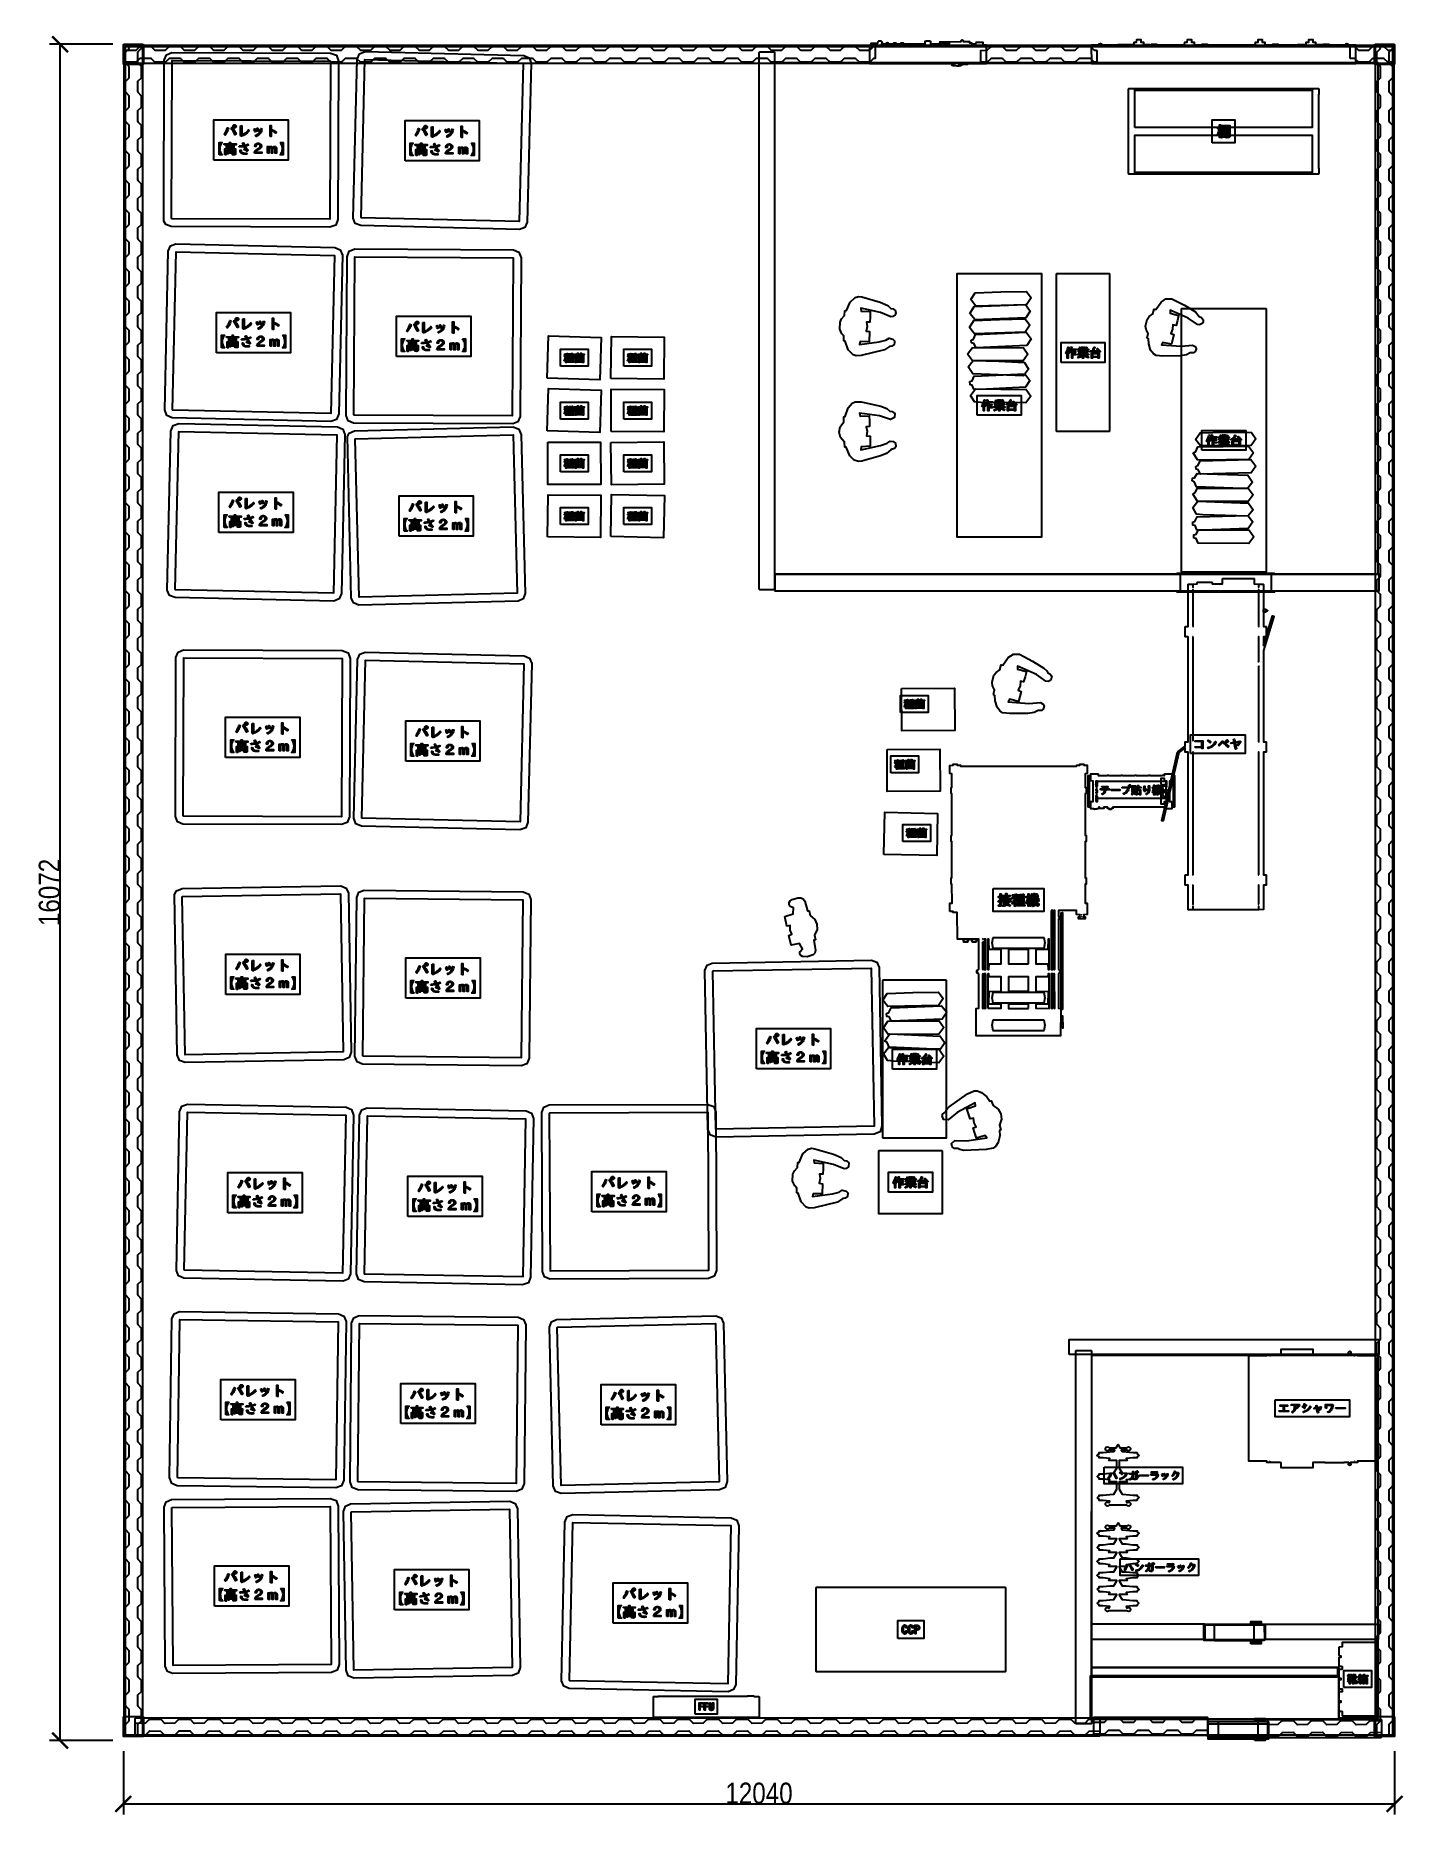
# Model space of a CAD drawing. Header units: millimetres. Extents: x -851 to 12103, y -752 to 16103.
import ezdxf

# ---------------------------------------------------------------- set-up
doc = ezdxf.new("R2010")
doc.units = ezdxf.units.MM
for name, color, linetype in [('人', 3, 'Continuous'), ('名称ラベル', 1, 'Continuous'), ('壁', 8, 'Continuous'), ('寸法', 2, 'Continuous'), ('床', 9, 'Continuous'), ('扉', 30, 'Continuous'), ('荷', 34, 'Continuous'), ('設備', 5, 'Continuous')]:
    doc.layers.add(name, color=color, linetype=linetype)
doc.styles.add('OpenSansCondensed-Light', font='OpenSansCondensed-Light.ttf')
doc.dimstyles.new('EZDXF', dxfattribs={"dimtxt": 200, "dimasz": 150, "dimexe": 100, "dimexo": 100, "dimgap": 0.1, "dimtad": 1, "dimdec": 0, "dimzin": 12, "dimdsep": 46, "dimtxsty": 'OpenSansCondensed-Light', "dimblk": 'ARCHTICK', "dimcen": 2.5, "dimazin": 3, "dimtfac": 0.5, "dimtmove": 2, "dimatfit": 3})

msp = doc.modelspace()

# ---------------------------------------------------------------- blocks, each defined once
blk = doc.blocks.new('_ARCHTICK')
at = {"color": 0, "linetype": 'BYBLOCK', "const_width": 0.15}
blk.add_lwpolyline([(-0.5, -0.5), (0.5, 0.5)], dxfattribs=at)

# ---------------------------------------------------------------- dimensions: what is measured, and where the dimension line sits
at = {"layer": '寸法'}
msp.add_linear_dim(base=(-620, -52.1), p1=(-20, -52.1), p2=(-20, 16020), angle=90, dimstyle='EZDXF', dxfattribs=at).render()
msp.add_linear_dim(base=(-20, -652.1), p1=(-20, -52.1), p2=(12020, -52.1), dimstyle='EZDXF', dxfattribs=at).render()

# ---------------------------------------------------------------- hatches: boundary and pattern name
at = {"layer": '名称ラベル'}
for points in [[(933.3, 15168.2), (940.2, 15176.6), (943.4, 15181.1), (946.4, 15185.8), (952, 15195.7), (954.6, 15200.9), (959.3, 15211.9), (961.4, 15217.7), (965.2, 15229.9), (976.1, 15226), (971.9, 15213.2), (967.2, 15201.1), (964.7, 15195.4), (959.2, 15184.5), (953.1, 15174.4), (949.9, 15169.7), (943, 15160.8)], [(1000.6, 15226.6), (1010.2, 15231.6), (1019.5, 15218.2), (1028.9, 15203.6), (1038.2, 15187.8), (1047.6, 15170.7), (1036.9, 15163.6), (1028.9, 15179.9), (1020.1, 15195.8), (1010.7, 15211.4)], [(1089.2, 15246.3), (1100.7, 15246.3), (1100.7, 15162), (1107.4, 15164.7), (1119.9, 15170.7), (1125.8, 15174.1), (1136.9, 15181.4), (1142.1, 15185.5), (1151.8, 15194.1), (1160.4, 15203.7), (1164.4, 15208.9), (1170.7, 15199.3), (1166.6, 15194.2), (1159.5, 15186.6), (1151.4, 15179.4), (1142.1, 15172.4), (1128.3, 15163.4), (1117.9, 15157.6), (1107.6, 15152.6), (1097.3, 15148.4), (1089.2, 15154.6)], [(1216.1, 15214.7), (1225.2, 15219.1), (1228.4, 15213.5), (1231.3, 15207.6), (1236.2, 15194.7), (1226.5, 15190), (1221.6, 15203.2)], [(1229.6, 15156.7), (1237.4, 15159.5), (1247.8, 15164.7), (1254, 15168.9), (1262.2, 15176), (1268.7, 15183.9), (1272.1, 15189.4), (1275, 15195.4), (1277.6, 15202.2), (1279.7, 15209.6), (1282.2, 15221.9), (1292.6, 15219.5), (1289.5, 15205.4), (1286.8, 15196.9), (1283.5, 15189), (1279.6, 15181.7), (1277.5, 15178.4), (1272.8, 15172.1), (1268.3, 15167.3), (1263.2, 15162.8), (1254.4, 15156.6), (1247.7, 15153), (1236.6, 15148.1)], [(1241.9, 15220.7), (1251.3, 15225.1), (1254.4, 15219.6), (1257.2, 15213.8), (1259.7, 15207.7), (1261.8, 15201.2), (1251.9, 15196.5), (1249.8, 15203.3), (1247.4, 15209.6), (1244.8, 15215.4)], [(1369.3, 15145.2), (1369.3, 15252.3), (1380.1, 15252.3), (1380.1, 15215.3), (1393.1, 15209.1), (1405.8, 15202.4), (1418.1, 15195.4), (1429.9, 15188), (1423, 15177.3), (1412, 15185.3), (1401.3, 15192.5), (1390.6, 15198.9), (1380.1, 15204.5), (1380.1, 15145.2)], [(2742.7, 15161.7), (2746.2, 15165.9), (2752.8, 15174.7), (2758.8, 15184.2), (2761.5, 15189.2), (2764.1, 15194.5), (2768.8, 15205.5), (2772.8, 15217.2), (2774.6, 15223.4), (2785.5, 15219.6), (2779.1, 15200.6), (2774.1, 15188.9), (2768.6, 15178), (2765.7, 15172.9), (2759.3, 15163.2), (2752.4, 15154.3)], [(2810.1, 15220.1), (2819.6, 15225.1), (2829, 15211.8), (2838.3, 15197.1), (2847.7, 15181.3), (2857, 15164.3), (2846.4, 15157.1), (2838.3, 15173.4), (2829.6, 15189.4), (2820.1, 15204.9)], [(2898.6, 15239.8), (2910.1, 15239.8), (2910.2, 15155.6), (2916.8, 15158.2), (2929.4, 15164.3), (2941, 15171.2), (2946.4, 15175), (2956.5, 15183.2), (2961.2, 15187.7), (2965.6, 15192.4), (2973.8, 15202.4), (2980.1, 15192.8), (2973.8, 15185.2), (2966.4, 15177.7), (2957.8, 15170.5), (2951.5, 15165.9), (2937.7, 15156.9), (2927.3, 15151.1), (2917, 15146.1), (2906.7, 15141.9), (2898.6, 15148.1)], [(3025.6, 15208.2), (3034.7, 15212.7), (3037.8, 15207.1), (3040.7, 15201.1), (3045.7, 15188.2), (3035.9, 15183.6), (3031, 15196.8)], [(3039.1, 15150.2), (3046.8, 15153.1), (3057.3, 15158.3), (3066.3, 15164.6), (3071.7, 15169.6), (3078.2, 15177.5), (3081.5, 15182.9), (3084.5, 15189), (3088.1, 15199.3), (3090.1, 15207.1), (3091.6, 15215.4), (3102.1, 15213), (3099, 15198.9), (3096.2, 15190.4), (3092.9, 15182.5), (3091, 15178.8), (3086.9, 15171.9), (3082.2, 15165.7), (3077.7, 15160.8), (3069.8, 15154.2), (3063.8, 15150.2), (3053.6, 15144.8), (3046, 15141.6)], [(3051.3, 15214.3), (3060.8, 15218.7), (3063.9, 15213.2), (3066.6, 15207.3), (3069.1, 15201.2), (3071.2, 15194.7), (3061.3, 15190), (3059.2, 15196.8), (3056.8, 15203.1), (3054.2, 15209)], [(3178.8, 15138.7), (3178.8, 15245.9), (3189.5, 15245.9), (3189.5, 15208.8), (3202.6, 15202.6), (3215.3, 15196), (3227.5, 15188.9), (3239.4, 15181.6), (3232.4, 15170.8), (3221.5, 15178.8), (3210.7, 15186), (3200, 15192.5), (3189.5, 15198.1), (3189.5, 15138.7)], [(10341.2, 15172.1), (10347.2, 15182.8), (10352.3, 15194.3), (10356.6, 15206.6), (10360, 15219.7), (10344.1, 15219.7), (10344.1, 15228.2), (10361.1, 15228.2), (10361.1, 15256.1), (10369.5, 15256.1), (10369.5, 15228.2), (10381.4, 15228.2), (10381.4, 15219.7), (10369.5, 15219.7), (10369.5, 15204.1), (10377.3, 15197.4), (10384.3, 15190.3), (10379.1, 15180.9), (10374.6, 15187.5), (10369.5, 15193.9), (10369.5, 15137.1), (10361.1, 15137.1), (10361, 15198.8), (10357.7, 15188.7), (10354, 15179.1), (10350.1, 15170.5), (10345.9, 15162.8)], [(886, 14972), (886, 15090.6), (916.1, 15090.6), (908.9, 15082), (905.8, 15077.5), (903.1, 15072.9), (898.5, 15063.3), (895.2, 15053.2), (894.1, 15047.9), (892.8, 15037), (892.6, 15031.4), (892.8, 15025.7), (894.1, 15014.7), (895.2, 15009.4), (898.5, 14999.3), (903.1, 14989.7), (905.8, 14985), (908.9, 14980.6), (916.1, 14972)], [(935, 15069.2), (935, 15077), (985.8, 15077), (985.8, 15090.9), (995.8, 15090.9), (995.8, 15077), (1047.4, 15077), (1047.4, 15069.2)], [(939.8, 14971.8), (939.8, 15028.8), (1042.6, 15028.8), (1042.5, 14981.6), (1042.3, 14980.1), (1041.3, 14977.6), (1040.5, 14976.6), (1038.4, 14974.9), (1035.7, 14973.8), (1032.3, 14973.3), (1014.3, 14973.8), (1013, 14983.3), (1021.6, 14982.3), (1029.3, 14981.9), (1031.7, 14982.7), (1032.7, 14983.8), (1033.2, 14986.2), (1033.2, 15021.2), (949.2, 15021.2), (949.2, 14971.8)], [(1076.1, 15057.4), (1087.9, 15057.3), (1100.1, 15057.8), (1112.1, 15059.1), (1120.8, 15060.6), (1109.8, 15083.4), (1119.4, 15086.1), (1125.1, 15073), (1130.4, 15062.7), (1138.3, 15064.9), (1145.9, 15067.5), (1153.2, 15070.4), (1160.1, 15073.7), (1165.7, 15064.9), (1150.8, 15059), (1135, 15054.3), (1140.6, 15044.9), (1146.8, 15035.3), (1153.6, 15025.8), (1160.9, 15016.2), (1152.7, 15009.2), (1138.5, 15016.1), (1123.2, 15021.8), (1126.1, 15029.4), (1135.8, 15026.1), (1144.9, 15022.6), (1139.9, 15029.1), (1135, 15036.2), (1125.6, 15052.1), (1113.4, 15050.1), (1101.6, 15048.7), (1090.2, 15047.9), (1079.1, 15047.6)], [(1085.5, 15012.2), (1085.6, 15017.7), (1095, 15016), (1095.5, 15009.8), (1096.3, 15006.1), (1097.6, 15002.9), (1099.3, 15000), (1101.4, 14997.5), (1105.6, 14994.3), (1111.7, 14991.9), (1116.7, 14990.7), (1122.6, 14990), (1132.8, 14989.5), (1147.6, 14990), (1148.7, 14980), (1131.4, 14979.8), (1119.4, 14980.7), (1109.4, 14982.6), (1103.8, 14984.6), (1099.1, 14986.9), (1097.1, 14988.3), (1093.5, 14991.5), (1090.6, 14995.2), (1088.4, 14999.4), (1086.2, 15006.7)], [(1221.1, 14987.7), (1223.3, 14996.6), (1226.4, 15004.6), (1229.1, 15009.4), (1233.8, 15015.8), (1238.1, 15020.2), (1243.8, 15024.9), (1250.7, 15029.5), (1263.1, 15036.8), (1270, 15042.1), (1272.5, 15044.8), (1274.4, 15047.9), (1275.3, 15050), (1276.1, 15053.5), (1276.1, 15058.7), (1275.1, 15063.6), (1274.1, 15065.7), (1271.5, 15069.1), (1269.7, 15070.5), (1265.5, 15072.4), (1260.2, 15073.4), (1255.2, 15073.5), (1251.5, 15072.9), (1248.1, 15071.7), (1245.1, 15069.9), (1241.2, 15066.2), (1239.1, 15063), (1237.4, 15059.3), (1236.3, 15055.1), (1235.6, 15050.5), (1223.9, 15050.5), (1224.5, 15055.4), (1225.6, 15059.9), (1227.1, 15064), (1229.1, 15067.8), (1232.8, 15072.7), (1237.4, 15076.9), (1242.7, 15080), (1248.5, 15082.1), (1254.8, 15083), (1262.2, 15082.8), (1268.5, 15081.4), (1271.4, 15080.4), (1275.5, 15078.3), (1279.3, 15075.6), (1282.3, 15072.5), (1284.7, 15069), (1286.4, 15065.1), (1287.4, 15060.7), (1287.7, 15054.1), (1286.8, 15048.6), (1285.5, 15045.2), (1283.7, 15041.9), (1281.4, 15038.9), (1278.5, 15035.9), (1275.2, 15033.1), (1268.1, 15028.3), (1254.9, 15020.5), (1247, 15014.4), (1241, 15007.8), (1238.1, 15003.1), (1236, 14998.1), (1290.3, 14998.1), (1290.3, 14987.7)], [(1346.2, 14987.7), (1346.2, 15050.6), (1354.7, 15050.6), (1356.6, 15042.7), (1361.1, 15047.2), (1364.2, 15049.6), (1367.3, 15051.3), (1372, 15052.8), (1376.9, 15053.1), (1378.7, 15052.8), (1383.3, 15051.2), (1387.2, 15048.1), (1389.4, 15045.2), (1391.3, 15041.8), (1395.7, 15046.7), (1400.5, 15050.3), (1405.8, 15052.4), (1409.5, 15053.1), (1414.8, 15052.9), (1419.2, 15051.6), (1422.9, 15049.3), (1425.9, 15045.9), (1428.3, 15041.1), (1429.5, 15035.3), (1429.6, 14987.7), (1418.4, 14987.7), (1418.4, 15032.5), (1418.2, 15036), (1417.4, 15039), (1415.3, 15042.1), (1413.2, 15043.4), (1410.5, 15044.1), (1409.1, 15044.1), (1407.1, 15044), (1404.4, 15043.3), (1402.6, 15042.4), (1400, 15040.6), (1398.3, 15039.1), (1396.2, 15036.3), (1395.1, 15034.3), (1394, 15031.1), (1393.4, 15026.4), (1393.4, 14987.7), (1382.3, 14987.7), (1382.3, 15032.5), (1382, 15035.7), (1380.8, 15039.2), (1378.2, 15042.4), (1375.6, 15043.8), (1372.3, 15044.2), (1367.8, 15043), (1363.5, 15040.1), (1361.1, 15037.5), (1359.7, 15035.5), (1357.9, 15031.2), (1357.3, 15026.4), (1357.3, 14987.7)], [(1463.4, 15090.6), (1493.5, 15090.6), (1493.5, 14972), (1463.4, 14972), (1470.6, 14980.6), (1473.7, 14985.1), (1478.9, 14994.5), (1481, 14999.3), (1482.8, 15004.3), (1485.4, 15014.7), (1486.7, 15025.5), (1486.9, 15031.2), (1486.7, 15036.8), (1485.4, 15047.7), (1482.8, 15058.1), (1481, 15063.1), (1478.9, 15068), (1473.7, 15077.4), (1470.6, 15082)], [(2695.5, 14965.6), (2695.5, 15084.1), (2725.5, 15084.1), (2718.4, 15075.5), (2715.3, 15071.1), (2710.1, 15061.7), (2707.9, 15056.8), (2704.7, 15046.7), (2703.5, 15041.4), (2702.2, 15030.5), (2702.1, 15024.9), (2702.2, 15019.2), (2703.5, 15008.2), (2704.7, 15003), (2707.9, 14992.8), (2710.1, 14987.9), (2715.3, 14978.6), (2721.8, 14969.8), (2725.5, 14965.6)], [(2744.5, 15062.7), (2744.5, 15070.5), (2795.2, 15070.5), (2795.3, 15084.4), (2805.2, 15084.4), (2805.2, 15070.5), (2856.8, 15070.5), (2856.8, 15062.7)], [(2749.2, 14965.3), (2749.2, 15022.3), (2852.1, 15022.3), (2852, 14975.1), (2851.3, 14972.3), (2850.7, 14971.1), (2849, 14969.2), (2847.9, 14968.5), (2845.1, 14967.3), (2841.7, 14966.8), (2823.8, 14967.3), (2822.5, 14976.8), (2831, 14975.8), (2838.7, 14975.4), (2841.1, 14976.2), (2842.2, 14977.3), (2842.7, 14979.7), (2842.7, 15014.7), (2758.7, 15014.7), (2758.6, 14965.3)], [(2885.5, 15050.9), (2897.4, 15050.8), (2909.6, 15051.4), (2921.5, 15052.6), (2930.2, 15054.1), (2919.3, 15077), (2928.8, 15079.6), (2934.5, 15066.6), (2939.8, 15056.2), (2947.7, 15058.4), (2955.3, 15061), (2962.6, 15063.9), (2969.5, 15067.2), (2975.1, 15058.4), (2960.3, 15052.5), (2944.4, 15047.9), (2950, 15038.4), (2956.3, 15028.9), (2963, 15019.3), (2970.4, 15009.8), (2962.2, 15002.7), (2947.9, 15009.6), (2932.6, 15015.3), (2935.5, 15022.9), (2945.3, 15019.6), (2954.4, 15016.1), (2949.4, 15022.6), (2944.4, 15029.8), (2935, 15045.6), (2922.9, 15043.6), (2911.1, 15042.2), (2899.6, 15041.4), (2888.6, 15041.1)], [(2895, 15005.7), (2895, 15011.2), (2904.5, 15009.5), (2904.7, 15005.3), (2905.3, 15001.4), (2907, 14996.4), (2908.7, 14993.5), (2910.8, 14991), (2915.1, 14987.8), (2921.2, 14985.4), (2926.2, 14984.3), (2932, 14983.5), (2942.2, 14983.1), (2957, 14983.5), (2958.2, 14973.5), (2940.8, 14973.3), (2928.8, 14974.2), (2918.8, 14976.2), (2913.2, 14978.1), (2908.5, 14980.5), (2906.5, 14981.8), (2903, 14985), (2900.1, 14988.8), (2897.8, 14993), (2895.6, 15000.2)], [(3030.5, 14981.3), (3031.9, 14987.3), (3034.7, 14995.6), (3038.5, 15002.9), (3043.3, 15009.4), (3047.5, 15013.7), (3053.2, 15018.5), (3060.1, 15023), (3072.6, 15030.4), (3078.6, 15034.8), (3081.2, 15037.3), (3083.3, 15040.3), (3084.8, 15043.6), (3085.6, 15047), (3085.6, 15052.3), (3084.5, 15057.2), (3082.4, 15061.1), (3080.9, 15062.7), (3077.2, 15065.1), (3074.9, 15066), (3069.6, 15067), (3064.6, 15067), (3060.9, 15066.4), (3057.6, 15065.2), (3053.2, 15062.4), (3050.7, 15059.7), (3048.5, 15056.5), (3046.9, 15052.8), (3045.7, 15048.7), (3045.1, 15044), (3033.3, 15044), (3034, 15048.9), (3035.1, 15053.4), (3036.6, 15057.5), (3038.5, 15061.3), (3042.2, 15066.3), (3046.9, 15070.4), (3052.1, 15073.6), (3057.9, 15075.6), (3064.3, 15076.5), (3071.7, 15076.3), (3076.5, 15075.4), (3079.5, 15074.5), (3084.9, 15071.8), (3088.7, 15069.1), (3091.8, 15066), (3094.2, 15062.5), (3095.9, 15058.6), (3096.9, 15054.3), (3097.2, 15047.7), (3096.2, 15042.2), (3094.9, 15038.7), (3093.1, 15035.5), (3090.8, 15032.4), (3088, 15029.5), (3084.6, 15026.6), (3077.6, 15021.8), (3064.3, 15014.1), (3056.4, 15008), (3050.5, 15001.3), (3047.5, 14996.6), (3045.5, 14991.6), (3099.7, 14991.6), (3099.7, 14981.3)], [(3155.6, 14981.3), (3155.6, 15044.1), (3164.1, 15044.1), (3166, 15036.2), (3170.5, 15040.8), (3173.6, 15043.1), (3178.3, 15045.5), (3181.4, 15046.4), (3186.4, 15046.6), (3188.1, 15046.3), (3192.7, 15044.7), (3196.7, 15041.6), (3198.9, 15038.8), (3200.7, 15035.3), (3205.2, 15040.3), (3210, 15043.8), (3215.2, 15045.9), (3219, 15046.6), (3224.2, 15046.4), (3228.6, 15045.2), (3232.3, 15042.8), (3235.4, 15039.4), (3237.8, 15034.6), (3238.9, 15028.8), (3239, 14981.3), (3227.9, 14981.3), (3227.9, 15026), (3227.6, 15029.6), (3226.3, 15033.7), (3224.7, 15035.6), (3222.6, 15036.9), (3220, 15037.6), (3218.5, 15037.7), (3216.6, 15037.5), (3213.8, 15036.8), (3211.1, 15035.4), (3209.4, 15034.2), (3207.8, 15032.6), (3205.6, 15029.9), (3204.5, 15027.8), (3203.4, 15024.6), (3202.9, 15019.9), (3202.9, 14981.3), (3191.8, 14981.3), (3191.8, 15026), (3191.5, 15029.2), (3190.2, 15032.7), (3187.6, 15035.9), (3185, 15037.3), (3181.8, 15037.7), (3177.2, 15036.5), (3173, 15033.7), (3170.5, 15031), (3169.2, 15029), (3167.4, 15024.7), (3166.8, 15019.9), (3166.8, 14981.3)], [(3272.9, 15084.1), (3302.9, 15084.1), (3302.9, 14965.6), (3272.9, 14965.6), (3280, 14974.1), (3283.1, 14978.6), (3285.9, 14983.2), (3290.5, 14992.8), (3293.7, 15003), (3294.9, 15008.2), (3295.7, 15013.6), (3296.3, 15024.7), (3295.7, 15035.9), (3294.9, 15041.2), (3293.7, 15046.5), (3290.5, 15056.7), (3285.9, 15066.3), (3283.1, 15071), (3276.6, 15079.9)], [(956.2, 13341), (959.8, 13345.2), (966.3, 13354), (969.4, 13358.6), (975, 13368.5), (980, 13379.2), (982.3, 13384.8), (984.4, 13390.6), (988.2, 13402.7), (999, 13398.9), (994.9, 13386), (990.2, 13374), (987.7, 13368.2), (982.1, 13357.3), (976.1, 13347.3), (972.8, 13342.5), (965.9, 13333.6)], [(1023.6, 13399.4), (1033.1, 13404.4), (1042.5, 13391.1), (1051.8, 13376.5), (1061.2, 13360.6), (1070.6, 13343.6), (1059.9, 13336.4), (1051.8, 13352.7), (1043.1, 13368.7), (1033.7, 13384.2)], [(1112.2, 13419.1), (1123.7, 13419.1), (1123.7, 13334.9), (1130.3, 13337.5), (1142.9, 13343.6), (1148.8, 13346.9), (1159.9, 13354.3), (1165.1, 13358.3), (1174.7, 13367), (1179.2, 13371.7), (1187.3, 13381.7), (1193.7, 13372.1), (1189.6, 13367), (1182.5, 13359.5), (1174.3, 13352.2), (1165, 13345.2), (1151.2, 13336.3), (1140.8, 13330.4), (1130.5, 13325.4), (1120.3, 13321.2), (1112.2, 13327.4)], [(1239.1, 13387.5), (1248.2, 13392), (1251.4, 13386.4), (1254.2, 13380.4), (1259.2, 13367.5), (1249.4, 13362.9), (1244.5, 13376.1)], [(1252.6, 13329.5), (1260.3, 13332.4), (1270.8, 13337.6), (1277, 13341.7), (1285.2, 13348.9), (1291.7, 13356.8), (1295, 13362.2), (1298, 13368.3), (1300.5, 13375), (1302.7, 13382.4), (1305.1, 13394.7), (1315.6, 13392.3), (1312.5, 13378.2), (1309.7, 13369.7), (1306.4, 13361.8), (1302.6, 13354.6), (1300.4, 13351.2), (1295.8, 13345), (1291.3, 13340.1), (1283.4, 13333.5), (1277.3, 13329.5), (1270.7, 13325.8), (1259.6, 13320.9)], [(1264.9, 13393.6), (1274.3, 13398), (1277.4, 13392.5), (1280.2, 13386.6), (1282.6, 13380.5), (1284.8, 13374), (1274.8, 13369.3), (1272.7, 13376.1), (1270.4, 13382.4), (1267.7, 13388.3)], [(1392.3, 13318), (1392.3, 13425.2), (1403, 13425.2), (1403, 13388.1), (1416.1, 13381.9), (1428.8, 13375.3), (1441, 13368.3), (1452.9, 13360.9), (1445.9, 13350.2), (1435, 13358.1), (1424.2, 13365.3), (1413.6, 13371.8), (1403, 13377.4), (1403, 13318)], [(2661.4, 13305.9), (2668.3, 13314.3), (2671.5, 13318.8), (2677.4, 13328.3), (2680.2, 13333.4), (2682.7, 13338.6), (2687.4, 13349.6), (2689.5, 13355.4), (2693.3, 13367.5), (2704.2, 13363.7), (2697.8, 13344.7), (2692.8, 13333.1), (2690.1, 13327.5), (2684.3, 13317.1), (2678, 13307.4), (2671.1, 13298.5)], [(2728.7, 13364.2), (2738.3, 13369.3), (2747.6, 13355.9), (2757, 13341.3), (2766.3, 13325.5), (2775.7, 13308.4), (2765, 13301.2), (2757, 13317.6), (2748.2, 13333.5), (2738.8, 13349.1)], [(2817.3, 13384), (2828.8, 13384), (2828.8, 13299.7), (2835.5, 13302.4), (2848, 13308.4), (2854, 13311.8), (2865, 13319.1), (2870.2, 13323.1), (2879.9, 13331.8), (2884.3, 13336.5), (2892.5, 13346.5), (2898.8, 13337), (2894.7, 13331.8), (2887.7, 13324.3), (2879.5, 13317.1), (2870.2, 13310.1), (2856.4, 13301.1), (2846, 13295.3), (2835.7, 13290.2), (2825.4, 13286.1), (2817.3, 13292.3)], [(2944.2, 13352.4), (2953.3, 13356.8), (2956.5, 13351.2), (2959.4, 13345.3), (2964.3, 13332.4), (2954.6, 13327.7), (2949.7, 13340.9)], [(2957.7, 13294.4), (2965.5, 13297.2), (2975.9, 13302.4), (2985, 13308.8), (2990.3, 13313.7), (2996.8, 13321.6), (3000.2, 13327), (3003.1, 13333.1), (3005.7, 13339.9), (3007.8, 13347.3), (3010.3, 13359.6), (3020.7, 13357.1), (3017.6, 13343.1), (3014.9, 13334.5), (3011.6, 13326.7), (3007.7, 13319.4), (3005.6, 13316.1), (3000.9, 13309.8), (2996.4, 13305), (2991.3, 13300.5), (2982.5, 13294.3), (2972.3, 13289), (2964.7, 13285.8)], [(2970, 13358.4), (2979.4, 13362.8), (2982.5, 13357.3), (2985.3, 13351.5), (2987.8, 13345.3), (2989.9, 13338.8), (2980, 13334.2), (2977.9, 13341), (2975.5, 13347.3), (2972.9, 13353.1)], [(3097.4, 13282.9), (3097.4, 13390), (3108.2, 13390), (3108.2, 13353), (3121.2, 13346.7), (3133.9, 13340.1), (3146.2, 13333.1), (3158.1, 13325.7), (3151.1, 13315), (3140.2, 13323), (3129.4, 13330.2), (3118.7, 13336.6), (3108.2, 13342.2), (3108.2, 13282.9)], [(909, 13144.9), (909, 13263.4), (939.1, 13263.4), (935.3, 13259.2), (928.8, 13250.4), (926, 13245.7), (921.5, 13236.1), (918.2, 13226), (917.1, 13220.7), (916.2, 13215.3), (915.6, 13204.2), (916.2, 13193), (917.1, 13187.5), (918.2, 13182.3), (921.5, 13172.1), (926, 13162.5), (928.8, 13157.9), (935.3, 13149.1), (939.1, 13144.9)], [(958, 13242), (958, 13249.8), (1008.7, 13249.8), (1008.8, 13263.7), (1018.7, 13263.7), (1018.8, 13249.8), (1070.4, 13249.8), (1070.4, 13242)], [(962.8, 13144.6), (962.8, 13201.6), (1065.6, 13201.6), (1065.5, 13154.4), (1065.2, 13152.9), (1064.2, 13150.5), (1062.5, 13148.5), (1061.4, 13147.8), (1058.7, 13146.7), (1055.3, 13146.1), (1037.3, 13146.6), (1036, 13156.1), (1044.6, 13155.1), (1052.3, 13154.7), (1054.6, 13155.5), (1055.7, 13156.6), (1056.2, 13159), (1056.2, 13194), (972.2, 13194), (972.1, 13144.6)], [(1099.1, 13230.2), (1110.9, 13230.1), (1123.1, 13230.7), (1135, 13232), (1143.7, 13233.4), (1132.8, 13256.3), (1142.3, 13258.9), (1148.1, 13245.9), (1153.3, 13235.5), (1161.3, 13237.7), (1168.9, 13240.3), (1176.1, 13243.2), (1183.1, 13246.5), (1188.6, 13237.7), (1173.8, 13231.8), (1158, 13227.2), (1163.6, 13217.7), (1169.8, 13208.2), (1176.6, 13198.6), (1183.9, 13189.1), (1175.7, 13182), (1161.4, 13188.9), (1146.2, 13194.6), (1149.1, 13202.2), (1158.8, 13198.9), (1167.9, 13195.4), (1162.9, 13201.9), (1158, 13209.1), (1148.6, 13224.9), (1136.4, 13223), (1124.6, 13221.5), (1113.2, 13220.7), (1102.1, 13220.4)], [(1108.5, 13185), (1108.6, 13190.5), (1118, 13188.8), (1118.5, 13182.6), (1119.3, 13179), (1120.6, 13175.7), (1122.2, 13172.8), (1124.3, 13170.3), (1128.6, 13167.1), (1134.7, 13164.7), (1139.7, 13163.6), (1145.5, 13162.8), (1155.7, 13162.4), (1170.5, 13162.8), (1171.7, 13152.8), (1154.3, 13152.6), (1142.3, 13153.5), (1135.5, 13154.7), (1129.4, 13156.4), (1126.8, 13157.4), (1122.1, 13159.8), (1120.1, 13161.2), (1116.5, 13164.4), (1113.6, 13168.1), (1111.3, 13172.3), (1109.2, 13179.6)], [(1244.1, 13160.6), (1246.2, 13169.4), (1249.4, 13177.4), (1253.5, 13184.5), (1256.8, 13188.7), (1261, 13193), (1266.8, 13197.8), (1273.7, 13202.3), (1286.1, 13209.7), (1293, 13214.9), (1295.5, 13217.6), (1297.4, 13220.7), (1298.3, 13222.9), (1299.1, 13226.3), (1299.1, 13231.6), (1298, 13236.5), (1295.9, 13240.4), (1294.5, 13242), (1290.7, 13244.4), (1288.4, 13245.3), (1283.1, 13246.3), (1278.1, 13246.3), (1274.4, 13245.7), (1271.1, 13244.5), (1268.1, 13242.8), (1264.2, 13239), (1262, 13235.8), (1260.4, 13232.1), (1259.2, 13228), (1258.6, 13223.3), (1246.8, 13223.3), (1247.5, 13228.2), (1248.6, 13232.7), (1250.1, 13236.8), (1252, 13240.6), (1255.7, 13245.6), (1260.4, 13249.7), (1265.6, 13252.9), (1271.5, 13254.9), (1277.8, 13255.8), (1285.2, 13255.6), (1290, 13254.7), (1293, 13253.8), (1298.5, 13251.1), (1302.2, 13248.4), (1305.3, 13245.3), (1307.7, 13241.8), (1309.4, 13237.9), (1310.4, 13233.6), (1310.7, 13227), (1309.7, 13221.5), (1308.4, 13218), (1306.6, 13214.8), (1304.3, 13211.7), (1301.5, 13208.8), (1298.2, 13205.9), (1291.1, 13201.1), (1277.8, 13193.4), (1270, 13187.3), (1264, 13180.6), (1261.1, 13175.9), (1259, 13171), (1313.3, 13170.9), (1313.3, 13160.6)], [(1369.2, 13160.6), (1369.2, 13223.4), (1377.6, 13223.4), (1379.5, 13215.5), (1384.1, 13220.1), (1387.1, 13222.4), (1391.8, 13224.8), (1394.9, 13225.7), (1399.9, 13225.9), (1401.6, 13225.6), (1406.3, 13224), (1410.2, 13220.9), (1412.4, 13218.1), (1414.3, 13214.6), (1418.7, 13219.6), (1423.5, 13223.1), (1428.8, 13225.3), (1432.5, 13225.9), (1437.7, 13225.7), (1442.1, 13224.5), (1445.8, 13222.1), (1448.9, 13218.7), (1451.3, 13213.9), (1452.5, 13208.1), (1452.5, 13160.6), (1441.4, 13160.6), (1441.4, 13205.3), (1441.2, 13208.9), (1439.8, 13213), (1438.2, 13215), (1436.1, 13216.3), (1433.5, 13216.9), (1432, 13217), (1430.1, 13216.8), (1427.3, 13216.1), (1424.7, 13214.7), (1423, 13213.5), (1421.3, 13211.9), (1419.2, 13209.2), (1417.6, 13206.1), (1417, 13203.9), (1416.4, 13199.2), (1416.4, 13160.6), (1405.3, 13160.6), (1405.3, 13205.3), (1405, 13208.5), (1403.7, 13212), (1401.1, 13215.2), (1398.5, 13216.6), (1395.3, 13217), (1390.7, 13215.8), (1386.5, 13213), (1384.1, 13210.3), (1382.7, 13208.3), (1380.9, 13204), (1380.3, 13199.2), (1380.3, 13160.6)], [(1486.4, 13263.4), (1516.4, 13263.4), (1516.4, 13144.9), (1486.4, 13144.9), (1493.6, 13153.5), (1496.7, 13157.9), (1501.9, 13167.3), (1504, 13172.1), (1505.8, 13177.1), (1508.4, 13187.5), (1509.7, 13198.4), (1509.8, 13204), (1509.7, 13209.6), (1508.4, 13220.6), (1505.8, 13231), (1504, 13236), (1501.9, 13240.9), (1496.7, 13250.3), (1493.6, 13254.8)], [(2614.1, 13109.7), (2614.1, 13228.3), (2644.2, 13228.3), (2640.4, 13224.1), (2633.9, 13215.2), (2628.7, 13205.9), (2626.6, 13201), (2623.3, 13190.8), (2622.2, 13185.6), (2621.4, 13180.2), (2620.7, 13169), (2621.4, 13157.8), (2622.2, 13152.4), (2623.3, 13147.1), (2626.6, 13137), (2631.2, 13127.3), (2633.9, 13122.7), (2637, 13118.3), (2644.2, 13109.7)], [(2663.1, 13206.8), (2663.1, 13214.7), (2713.9, 13214.7), (2713.9, 13228.6), (2723.9, 13228.6), (2723.9, 13214.7), (2775.5, 13214.7), (2775.5, 13206.8)], [(2667.9, 13109.5), (2667.9, 13166.5), (2770.7, 13166.5), (2770.6, 13119.2), (2770, 13116.5), (2769.4, 13115.3), (2768.6, 13114.3), (2766.5, 13112.6), (2763.8, 13111.5), (2760.4, 13111), (2742.4, 13111.5), (2741.1, 13121), (2749.7, 13119.9), (2757.4, 13119.6), (2759.8, 13120.3), (2760.8, 13121.5), (2761.3, 13123.9), (2761.3, 13158.9), (2677.3, 13158.9), (2677.3, 13109.5)], [(2804.2, 13195.1), (2816, 13195), (2828.2, 13195.5), (2840.2, 13196.8), (2848.9, 13198.2), (2837.9, 13221.1), (2847.5, 13223.8), (2853.2, 13210.7), (2858.5, 13200.4), (2866.4, 13202.6), (2874, 13205.2), (2881.3, 13208.1), (2888.2, 13211.4), (2893.8, 13202.6), (2878.9, 13196.7), (2863.1, 13192), (2868.7, 13182.5), (2874.9, 13173), (2881.7, 13163.5), (2889, 13153.9), (2880.8, 13146.9), (2866.6, 13153.8), (2851.3, 13159.5), (2854.2, 13167), (2863.9, 13163.8), (2873, 13160.2), (2868, 13166.8), (2863.1, 13173.9), (2853.7, 13189.8), (2841.5, 13187.8), (2829.7, 13186.4), (2818.3, 13185.5), (2807.2, 13185.3)], [(2813.6, 13149.9), (2813.7, 13155.3), (2823.1, 13153.7), (2823.6, 13147.5), (2824.4, 13143.8), (2825.7, 13140.6), (2827.4, 13137.7), (2829.5, 13135.2), (2833.7, 13132), (2837.6, 13130.3), (2842.2, 13128.9), (2850.7, 13127.7), (2860.9, 13127.2), (2875.7, 13127.7), (2876.8, 13117.7), (2859.5, 13117.5), (2847.5, 13118.4), (2840.6, 13119.6), (2834.6, 13121.2), (2831.9, 13122.2), (2827.2, 13124.6), (2825.2, 13126), (2821.6, 13129.2), (2818.7, 13132.9), (2816.5, 13137.1), (2814.3, 13144.4)], [(2949.2, 13125.4), (2951.4, 13134.3), (2954.5, 13142.3), (2957.2, 13147.1), (2961.9, 13153.5), (2966.2, 13157.9), (2971.9, 13162.6), (2978.8, 13167.2), (2991.2, 13174.5), (2997.2, 13179), (2999.8, 13181.5), (3002, 13184.5), (3003.4, 13187.7), (3004.2, 13191.2), (3004.3, 13196.4), (3003.2, 13201.3), (3002.3, 13203.4), (2999.6, 13206.8), (2997.9, 13208.2), (2993.6, 13210.1), (2988.3, 13211.1), (2983.3, 13211.2), (2977.9, 13210.1), (2974.7, 13208.6), (2971.8, 13206.5), (2969.3, 13203.9), (2967.2, 13200.6), (2965.5, 13197), (2964.4, 13192.8), (2963.7, 13188.2), (2952, 13188.2), (2952.6, 13193), (2953.7, 13197.5), (2955.2, 13201.7), (2957.2, 13205.5), (2960.9, 13210.4), (2965.5, 13214.6), (2970.8, 13217.7), (2976.6, 13219.8), (2982.9, 13220.7), (2990.3, 13220.4), (2995.1, 13219.5), (2998.1, 13218.6), (3003.6, 13216), (3007.4, 13213.3), (3010.4, 13210.2), (3012.8, 13206.6), (3014.5, 13202.7), (3015.5, 13198.4), (3015.8, 13191.8), (3015.3, 13188.1), (3013.6, 13182.9), (3011.8, 13179.6), (3009.5, 13176.5), (3006.6, 13173.6), (3003.3, 13170.8), (2996.3, 13166), (2983, 13158.2), (2975.1, 13152.1), (2969.1, 13145.5), (2966.2, 13140.7), (2964.2, 13135.8), (3018.4, 13135.8), (3018.4, 13125.4)], [(3074.3, 13125.4), (3074.3, 13188.3), (3082.8, 13188.3), (3084.7, 13180.4), (3089.2, 13184.9), (3092.3, 13187.3), (3095.4, 13189), (3100.1, 13190.5), (3105, 13190.7), (3106.8, 13190.5), (3111.4, 13188.8), (3115.3, 13185.8), (3117.5, 13182.9), (3119.4, 13179.5), (3123.8, 13184.4), (3128.7, 13188), (3132.1, 13189.6), (3137.6, 13190.7), (3142.9, 13190.6), (3147.3, 13189.3), (3151, 13187), (3154, 13183.6), (3156.4, 13178.7), (3157.6, 13172.9), (3157.7, 13125.4), (3146.6, 13125.4), (3146.6, 13170.1), (3146.3, 13173.7), (3144.9, 13177.9), (3143.4, 13179.8), (3141.3, 13181.1), (3138.6, 13181.8), (3137.2, 13181.8), (3134.3, 13181.5), (3132.5, 13181), (3129.8, 13179.6), (3128.1, 13178.3), (3126.5, 13176.8), (3124.3, 13174), (3122.8, 13171), (3122.1, 13168.8), (3121.5, 13164.1), (3121.5, 13125.4), (3110.4, 13125.4), (3110.4, 13170.1), (3110.1, 13173.4), (3108.9, 13176.9), (3106.3, 13180.1), (3103.7, 13181.5), (3100.4, 13181.8), (3095.9, 13180.6), (3091.7, 13177.8), (3089.2, 13175.2), (3087.8, 13173.2), (3086, 13168.9), (3085.4, 13164.1), (3085.4, 13125.4)], [(3191.5, 13228.3), (3221.6, 13228.3), (3221.6, 13109.7), (3191.5, 13109.7), (3195.3, 13114), (3201.8, 13122.8), (3204.6, 13127.4), (3209.1, 13137), (3212.4, 13147.1), (3213.5, 13152.4), (3214.8, 13163.2), (3215, 13168.8), (3214.8, 13174.5), (3213.5, 13185.4), (3212.4, 13190.7), (3209.1, 13200.8), (3204.6, 13210.5), (3201.8, 13215.1), (3195.3, 13224)], [(8902.7, 13096.4), (8910.6, 13108.2), (8917.4, 13121.1), (8923, 13135.1), (8927.6, 13150.1), (8936.1, 13148), (8932.2, 13135.7), (8927.3, 13123.4), (8927.3, 13047.9), (8919, 13047.9), (8919, 13106.4), (8913.4, 13097.4), (8907.7, 13089.5)], [(8931.5, 13099.1), (8938.5, 13110), (8944.4, 13122.4), (8949.2, 13136.2), (8953, 13151.4), (8961.4, 13149.8), (8957.1, 13133), (9004.2, 13133), (9004.2, 13125.4), (8969.7, 13125.3), (8969.8, 13108.6), (8998.7, 13108.6), (8998.7, 13100.9), (8969.8, 13100.9), (8969.7, 13084.3), (9000.4, 13084.3), (9000.4, 13076.7), (8969.8, 13076.7), (8969.7, 13047.9), (8961.3, 13047.9), (8961.2, 13125.3), (8954.4, 13125.3), (8950.9, 13116.5), (8946.9, 13108.1), (8942.4, 13100.2), (8937.5, 13092.8)], [(9030.9, 13146.2), (9038.6, 13149.4), (9042.9, 13143), (9047.3, 13134.7), (9039.4, 13131.4), (9035.5, 13139.5)], [(9090.7, 13133.9), (9095.6, 13142.8), (9098.9, 13150.6), (9107.4, 13147.7), (9103, 13139.4), (9098.1, 13131.4)], [(9134.6, 13114.9), (9153.5, 13115.2), (9158.9, 13123.1), (9164.2, 13131.7), (9169.3, 13140.9), (9174.3, 13150.7), (9182.9, 13147.1), (9172.5, 13129), (9163.3, 13115.3), (9188.2, 13116), (9213.9, 13117.4), (9206.7, 13124.6), (9198.1, 13132.5), (9205.2, 13136.7), (9220.2, 13123.2), (9234.8, 13108), (9227.2, 13102.4), (9219.9, 13111), (9201.9, 13109.3), (9183.3, 13108.1), (9137.2, 13106.5)], [(4155.1, 13029.3), (4159.7, 13036.7), (4163.8, 13044.4), (4167.2, 13052.4), (4170, 13060.7), (4156.5, 13060.8), (4156.5, 13067), (4171.1, 13067.1), (4171.1, 13081.3), (4159.5, 13079.5), (4156.8, 13085.2), (4171.7, 13088), (4184.6, 13091.8), (4189.9, 13086.2), (4177.6, 13082.7), (4177.6, 13067.1), (4188.9, 13067), (4188.9, 13060.8), (4177.6, 13060.8), (4177.6, 13053.7), (4183.7, 13048.3), (4189.8, 13041.9), (4185.5, 13035.7), (4180.8, 13042.1), (4177.6, 13045.8), (4177.6, 13005.3), (4171.1, 13005.3), (4171.1, 13048.7), (4168.5, 13041.6), (4165.5, 13034.8), (4162.2, 13028.4), (4158.5, 13022.5)], [(4255.6, 13079.1), (4255.6, 13085.4), (4281.5, 13085.4), (4281.5, 13094.7), (4288.5, 13094.7), (4288.5, 13085.4), (4311.2, 13085.4), (4311.3, 13094.7), (4318.3, 13094.7), (4318.3, 13085.4), (4344.9, 13085.4), (4344.9, 13079.1), (4318.3, 13079), (4318.3, 13072), (4311.3, 13072), (4311.2, 13079.1), (4288.5, 13079.1), (4288.5, 13072), (4281.5, 13072), (4281.5, 13079.1)], [(4271.3, 13024.4), (4278.3, 13027.6), (4284.6, 13031.3), (4290.2, 13035.4), (4295, 13039.8), (4273.4, 13039.8), (4273.4, 13045.4), (4296.6, 13045.5), (4296.6, 13051.9), (4276.8, 13051.1), (4274.5, 13056.2), (4298.2, 13057.6), (4309.1, 13058.8), (4319.4, 13060.4), (4323.8, 13054.9), (4313.3, 13053.3), (4303.1, 13052.3), (4303, 13045.5), (4327.6, 13045.4), (4327.6, 13039.8), (4303.1, 13039.8), (4303, 13037), (4316, 13032.1), (4328.3, 13026.6), (4324.5, 13021.2), (4313.5, 13027.1), (4303.1, 13031.9), (4303, 13018.5), (4296.6, 13018.5), (4296.6, 13034.1), (4292, 13029.8), (4286.9, 13025.8), (4283.2, 13023.4), (4275.2, 13019.1)], [(4755.1, 13029.3), (4759.7, 13036.7), (4763.8, 13044.4), (4767.2, 13052.4), (4770, 13060.7), (4756.5, 13060.8), (4756.5, 13067), (4771.1, 13067.1), (4771.1, 13081.3), (4759.5, 13079.5), (4756.8, 13085.2), (4771.7, 13088), (4784.6, 13091.8), (4789.9, 13086.2), (4777.6, 13082.7), (4777.6, 13067.1), (4788.9, 13067), (4788.9, 13060.8), (4777.6, 13060.8), (4777.6, 13053.7), (4783.7, 13048.3), (4789.8, 13041.9), (4785.5, 13035.7), (4780.8, 13042.1), (4777.6, 13045.8), (4777.6, 13005.3), (4771.1, 13005.3), (4771.1, 13048.7), (4768.5, 13041.6), (4765.5, 13034.8), (4762.2, 13028.4), (4758.5, 13022.5)], [(4855.6, 13079.1), (4855.6, 13085.4), (4881.5, 13085.4), (4881.5, 13094.7), (4888.5, 13094.7), (4888.5, 13085.4), (4911.2, 13085.4), (4911.3, 13094.7), (4918.3, 13094.7), (4918.3, 13085.4), (4944.9, 13085.4), (4944.9, 13079.1), (4918.3, 13079), (4918.3, 13072), (4911.3, 13072), (4911.2, 13079.1), (4888.5, 13079.1), (4888.5, 13072), (4881.5, 13072), (4881.5, 13079.1)], [(4871.3, 13024.4), (4878.3, 13027.6), (4884.6, 13031.3), (4890.2, 13035.4), (4895, 13039.8), (4873.4, 13039.8), (4873.4, 13045.4), (4896.6, 13045.5), (4896.6, 13051.9), (4876.8, 13051.1), (4874.5, 13056.2), (4898.2, 13057.6), (4909.1, 13058.8), (4919.4, 13060.4), (4923.8, 13054.9), (4913.3, 13053.3), (4903.1, 13052.3), (4903, 13045.5), (4927.6, 13045.4), (4927.6, 13039.8), (4903.1, 13039.8), (4903, 13037), (4916, 13032.1), (4928.3, 13026.6), (4924.5, 13021.2), (4913.5, 13027.1), (4903.1, 13031.9), (4903, 13018.5), (4896.6, 13018.5), (4896.6, 13034.1), (4892, 13029.8), (4886.9, 13025.8), (4883.2, 13023.4), (4875.2, 13019.1)], [(8109.1, 12596.4), (8117, 12608.2), (8123.8, 12621.1), (8129.5, 12635.1), (8134, 12650.1), (8142.5, 12648), (8138.6, 12635.7), (8133.8, 12623.4), (8133.8, 12547.9), (8125.5, 12547.9), (8125.4, 12606.4), (8119.9, 12597.4), (8114.1, 12589.5)], [(8137.9, 12599.1), (8144.9, 12610), (8150.8, 12622.4), (8155.7, 12636.2), (8159.4, 12651.4), (8167.8, 12649.8), (8163.6, 12633), (8210.7, 12633), (8210.7, 12625.4), (8176.2, 12625.3), (8176.2, 12608.6), (8205.1, 12608.6), (8205.1, 12600.9), (8176.2, 12600.9), (8176.2, 12584.3), (8206.9, 12584.3), (8206.9, 12576.7), (8176.2, 12576.7), (8176.2, 12547.9), (8167.7, 12547.9), (8167.7, 12625.3), (8160.8, 12625.3), (8157.3, 12616.5), (8153.3, 12608.1), (8148.9, 12600.2), (8143.9, 12592.8)], [(8237.3, 12646.2), (8245, 12649.4), (8249.4, 12643), (8253.7, 12634.7), (8245.8, 12631.4), (8242, 12639.5)], [(8297.1, 12633.9), (8302, 12642.8), (8305.4, 12650.6), (8313.8, 12647.7), (8309.5, 12639.4), (8304.5, 12631.4)], [(8341.1, 12614.9), (8359.9, 12615.2), (8365.4, 12623.1), (8370.7, 12631.7), (8375.8, 12640.9), (8380.7, 12650.7), (8389.3, 12647.1), (8378.9, 12629), (8369.7, 12615.3), (8394.7, 12616), (8420.3, 12617.4), (8413.1, 12624.6), (8404.5, 12632.5), (8411.7, 12636.7), (8426.7, 12623.2), (8441.2, 12608), (8433.7, 12602.4), (8426.4, 12611), (8408.3, 12609.3), (8389.8, 12608.1), (8343.6, 12606.5)], [(4155.1, 12529.3), (4159.7, 12536.7), (4163.8, 12544.4), (4167.2, 12552.4), (4170, 12560.7), (4156.5, 12560.8), (4156.5, 12567), (4171.1, 12567.1), (4171.1, 12581.3), (4159.5, 12579.5), (4156.8, 12585.2), (4171.7, 12588), (4184.6, 12591.8), (4189.9, 12586.2), (4177.6, 12582.7), (4177.6, 12567.1), (4188.9, 12567), (4188.9, 12560.8), (4177.6, 12560.8), (4177.6, 12553.7), (4183.7, 12548.3), (4189.8, 12541.9), (4185.5, 12535.7), (4180.8, 12542.1), (4177.6, 12545.8), (4177.6, 12505.3), (4171.1, 12505.3), (4171.1, 12548.7), (4168.5, 12541.6), (4165.5, 12534.8), (4162.2, 12528.4), (4158.5, 12522.5)], [(4255.6, 12579.1), (4255.6, 12585.4), (4281.5, 12585.4), (4281.5, 12594.7), (4288.5, 12594.7), (4288.5, 12585.4), (4311.2, 12585.4), (4311.3, 12594.7), (4318.3, 12594.7), (4318.3, 12585.4), (4344.9, 12585.4), (4344.9, 12579.1), (4318.3, 12579), (4318.3, 12572), (4311.3, 12572), (4311.2, 12579.1), (4288.5, 12579.1), (4288.5, 12572), (4281.5, 12572), (4281.5, 12579.1)], [(4271.3, 12524.4), (4278.3, 12527.6), (4284.6, 12531.3), (4290.2, 12535.4), (4295, 12539.8), (4273.4, 12539.8), (4273.4, 12545.4), (4296.6, 12545.5), (4296.6, 12551.9), (4276.8, 12551.1), (4274.5, 12556.2), (4298.2, 12557.6), (4309.1, 12558.8), (4319.4, 12560.4), (4323.8, 12554.9), (4313.3, 12553.3), (4303.1, 12552.3), (4303, 12545.5), (4327.6, 12545.4), (4327.6, 12539.8), (4303.1, 12539.8), (4303, 12537), (4316, 12532.1), (4328.3, 12526.6), (4324.5, 12521.2), (4313.5, 12527.1), (4303.1, 12531.9), (4303, 12518.5), (4296.6, 12518.5), (4296.6, 12534.1), (4292, 12529.8), (4286.9, 12525.8), (4283.2, 12523.4), (4275.2, 12519.1)], [(4755.1, 12529.3), (4759.7, 12536.7), (4763.8, 12544.4), (4767.2, 12552.4), (4770, 12560.7), (4756.5, 12560.8), (4756.5, 12567), (4771.1, 12567.1), (4771.1, 12581.3), (4759.5, 12579.5), (4756.8, 12585.2), (4771.7, 12588), (4784.6, 12591.8), (4789.9, 12586.2), (4777.6, 12582.7), (4777.6, 12567.1), (4788.9, 12567), (4788.9, 12560.8), (4777.6, 12560.8), (4777.6, 12553.7), (4783.7, 12548.3), (4789.8, 12541.9), (4785.5, 12535.7), (4780.8, 12542.1), (4777.6, 12545.8), (4777.6, 12505.3), (4771.1, 12505.3), (4771.1, 12548.7), (4768.5, 12541.6), (4765.5, 12534.8), (4762.2, 12528.4), (4758.5, 12522.5)], [(4855.6, 12579.1), (4855.6, 12585.4), (4881.5, 12585.4), (4881.5, 12594.7), (4888.5, 12594.7), (4888.5, 12585.4), (4911.2, 12585.4), (4911.3, 12594.7), (4918.3, 12594.7), (4918.3, 12585.4), (4944.9, 12585.4), (4944.9, 12579.1), (4918.3, 12579), (4918.3, 12572), (4911.3, 12572), (4911.2, 12579.1), (4888.5, 12579.1), (4888.5, 12572), (4881.5, 12572), (4881.5, 12579.1)], [(4871.3, 12524.4), (4878.3, 12527.6), (4884.6, 12531.3), (4890.2, 12535.4), (4895, 12539.8), (4873.4, 12539.8), (4873.4, 12545.4), (4896.6, 12545.5), (4896.6, 12551.9), (4876.8, 12551.1), (4874.5, 12556.2), (4898.2, 12557.6), (4909.1, 12558.8), (4919.4, 12560.4), (4923.8, 12554.9), (4913.3, 12553.3), (4903.1, 12552.3), (4903, 12545.5), (4927.6, 12545.4), (4927.6, 12539.8), (4903.1, 12539.8), (4903, 12537), (4916, 12532.1), (4928.3, 12526.6), (4924.5, 12521.2), (4913.5, 12527.1), (4903.1, 12531.9), (4903, 12518.5), (4896.6, 12518.5), (4896.6, 12534.1), (4892, 12529.8), (4886.9, 12525.8), (4883.2, 12523.4), (4875.2, 12519.1)], [(10235.9, 12263.7), (10243.8, 12275.5), (10250.6, 12288.4), (10256.3, 12302.4), (10260.8, 12317.4), (10269.3, 12315.3), (10265.4, 12303), (10260.6, 12290.7), (10260.6, 12215.2), (10252.3, 12215.2), (10252.3, 12273.7), (10246.7, 12264.7), (10240.9, 12256.7)], [(10264.7, 12266.3), (10271.7, 12277.3), (10277.6, 12289.7), (10282.5, 12303.5), (10286.2, 12318.7), (10294.6, 12317.1), (10292.6, 12308.1), (10290.4, 12300.3), (10337.5, 12300.3), (10337.5, 12292.6), (10303, 12292.6), (10303, 12275.8), (10331.9, 12275.8), (10331.9, 12268.2), (10303, 12268.2), (10303, 12251.6), (10333.7, 12251.5), (10333.7, 12244), (10303, 12244), (10303, 12215.2), (10294.5, 12215.2), (10294.5, 12292.6), (10287.7, 12292.6), (10284.1, 12283.7), (10280.2, 12275.3), (10275.7, 12267.5), (10270.8, 12260.1)], [(10364.1, 12313.4), (10371.9, 12316.7), (10376.2, 12310.2), (10380.5, 12302), (10372.6, 12298.6), (10368.8, 12306.8)], [(10423.9, 12301.2), (10428.9, 12310.1), (10432.2, 12317.9), (10440.6, 12315), (10436.3, 12306.7), (10431.3, 12298.6)], [(10467.9, 12282.2), (10486.8, 12282.5), (10492.2, 12290.4), (10497.5, 12298.9), (10502.6, 12308.1), (10507.6, 12318), (10516.2, 12314.4), (10505.7, 12296.3), (10496.5, 12282.6), (10521.5, 12283.3), (10547.1, 12284.7), (10541.2, 12290.6), (10531.3, 12299.8), (10538.5, 12303.9), (10553.5, 12290.4), (10568.1, 12275.3), (10560.5, 12269.7), (10553.2, 12278.3), (10535.2, 12276.6), (10516.6, 12275.4), (10470.4, 12273.8)], [(4155.1, 12029.3), (4159.7, 12036.7), (4163.8, 12044.4), (4167.2, 12052.4), (4170, 12060.7), (4156.5, 12060.8), (4156.5, 12067), (4171.1, 12067.1), (4171.1, 12081.3), (4159.5, 12079.5), (4156.8, 12085.2), (4171.7, 12088), (4184.6, 12091.8), (4189.9, 12086.2), (4177.6, 12082.7), (4177.6, 12067.1), (4188.9, 12067), (4188.9, 12060.8), (4177.6, 12060.8), (4177.6, 12053.7), (4183.7, 12048.3), (4189.8, 12041.9), (4185.5, 12035.7), (4180.8, 12042.1), (4177.6, 12045.8), (4177.6, 12005.3), (4171.1, 12005.3), (4171.1, 12048.7), (4168.5, 12041.6), (4165.5, 12034.8), (4162.2, 12028.4), (4158.5, 12022.5)], [(4255.6, 12079.1), (4255.6, 12085.4), (4281.5, 12085.4), (4281.5, 12094.7), (4288.5, 12094.7), (4288.5, 12085.4), (4311.2, 12085.4), (4311.3, 12094.7), (4318.3, 12094.7), (4318.3, 12085.4), (4344.9, 12085.4), (4344.9, 12079.1), (4318.3, 12079), (4318.3, 12072), (4311.3, 12072), (4311.2, 12079.1), (4288.5, 12079.1), (4288.5, 12072), (4281.5, 12072), (4281.5, 12079.1)], [(4271.3, 12024.4), (4278.3, 12027.6), (4284.6, 12031.3), (4290.2, 12035.4), (4295, 12039.8), (4273.4, 12039.8), (4273.4, 12045.4), (4296.6, 12045.5), (4296.6, 12051.9), (4276.8, 12051.1), (4274.5, 12056.2), (4298.2, 12057.6), (4309.1, 12058.8), (4319.4, 12060.4), (4323.8, 12054.9), (4313.3, 12053.3), (4303.1, 12052.3), (4303, 12045.5), (4327.6, 12045.4), (4327.6, 12039.8), (4303.1, 12039.8), (4303, 12037), (4316, 12032.1), (4328.3, 12026.6), (4324.5, 12021.2), (4313.5, 12027.1), (4303.1, 12031.9), (4303, 12018.5), (4296.6, 12018.5), (4296.6, 12034.1), (4292, 12029.8), (4286.9, 12025.8), (4283.2, 12023.4), (4275.2, 12019.1)], [(4755.1, 12029.3), (4759.7, 12036.7), (4763.8, 12044.4), (4767.2, 12052.4), (4770, 12060.7), (4756.5, 12060.8), (4756.5, 12067), (4771.1, 12067.1), (4771.1, 12081.3), (4759.5, 12079.5), (4756.8, 12085.2), (4771.7, 12088), (4784.6, 12091.8), (4789.9, 12086.2), (4777.6, 12082.7), (4777.6, 12067.1), (4788.9, 12067), (4788.9, 12060.8), (4777.6, 12060.8), (4777.6, 12053.7), (4783.7, 12048.3), (4789.8, 12041.9), (4785.5, 12035.7), (4780.8, 12042.1), (4777.6, 12045.8), (4777.6, 12005.3), (4771.1, 12005.3), (4771.1, 12048.7), (4768.5, 12041.6), (4765.5, 12034.8), (4762.2, 12028.4), (4758.5, 12022.5)], [(4855.6, 12079.1), (4855.6, 12085.4), (4881.5, 12085.4), (4881.5, 12094.7), (4888.5, 12094.7), (4888.5, 12085.4), (4911.2, 12085.4), (4911.3, 12094.7), (4918.3, 12094.7), (4918.3, 12085.4), (4944.9, 12085.4), (4944.9, 12079.1), (4918.3, 12079), (4918.3, 12072), (4911.3, 12072), (4911.2, 12079.1), (4888.5, 12079.1), (4888.5, 12072), (4881.5, 12072), (4881.5, 12079.1)], [(4871.3, 12024.4), (4878.3, 12027.6), (4884.6, 12031.3), (4890.2, 12035.4), (4895, 12039.8), (4873.4, 12039.8), (4873.4, 12045.4), (4896.6, 12045.5), (4896.6, 12051.9), (4876.8, 12051.1), (4874.5, 12056.2), (4898.2, 12057.6), (4909.1, 12058.8), (4919.4, 12060.4), (4923.8, 12054.9), (4913.3, 12053.3), (4903.1, 12052.3), (4903, 12045.5), (4927.6, 12045.4), (4927.6, 12039.8), (4903.1, 12039.8), (4903, 12037), (4916, 12032.1), (4928.3, 12026.6), (4924.5, 12021.2), (4913.5, 12027.1), (4903.1, 12031.9), (4903, 12018.5), (4896.6, 12018.5), (4896.6, 12034.1), (4892, 12029.8), (4886.9, 12025.8), (4883.2, 12023.4), (4875.2, 12019.1)], [(980.5, 11639.6), (987.4, 11648), (990.6, 11652.5), (996.5, 11662), (999.3, 11667.1), (1001.8, 11672.3), (1006.5, 11683.3), (1010.6, 11695.1), (1012.4, 11701.2), (1023.3, 11697.4), (1016.9, 11678.4), (1011.9, 11666.8), (1009.2, 11661.2), (1003.4, 11650.8), (997.1, 11641.1), (990.2, 11632.2)], [(1047.8, 11697.9), (1057.4, 11703), (1066.7, 11689.6), (1076.1, 11675), (1085.4, 11659.2), (1094.8, 11642.1), (1084.1, 11634.9), (1076.1, 11651.3), (1067.3, 11667.2), (1057.9, 11682.8)], [(1136.4, 11717.7), (1147.9, 11717.7), (1147.9, 11633.4), (1154.6, 11636.1), (1167.1, 11642.1), (1178.7, 11649), (1184.2, 11652.8), (1194.3, 11661.1), (1199, 11665.5), (1203.4, 11670.2), (1211.6, 11680.2), (1217.9, 11670.7), (1211.6, 11663), (1204.2, 11655.6), (1195.6, 11648.4), (1189.3, 11643.7), (1175.5, 11634.8), (1165.1, 11629), (1154.8, 11623.9), (1144.5, 11619.8), (1136.4, 11626)], [(1263.3, 11686.1), (1272.4, 11690.5), (1275.6, 11684.9), (1278.5, 11679), (1283.4, 11666.1), (1273.7, 11661.4), (1268.8, 11674.6)], [(1276.8, 11628.1), (1284.6, 11630.9), (1295, 11636.1), (1301.2, 11640.2), (1309.4, 11647.4), (1316, 11655.3), (1319.3, 11660.7), (1322.2, 11666.8), (1325.9, 11677.2), (1327.8, 11684.9), (1329.4, 11693.3), (1339.8, 11690.8), (1336.7, 11676.8), (1334, 11668.2), (1330.7, 11660.4), (1328.8, 11656.7), (1324.7, 11649.8), (1320, 11643.5), (1315.5, 11638.7), (1307.6, 11632), (1301.6, 11628), (1291.4, 11622.7), (1283.8, 11619.5)], [(1289.1, 11692.1), (1298.6, 11696.5), (1301.6, 11691), (1304.4, 11685.2), (1306.9, 11679), (1309, 11672.5), (1299.1, 11667.9), (1297, 11674.7), (1294.6, 11681), (1292, 11686.8)], [(1416.5, 11616.6), (1416.5, 11723.7), (1427.3, 11723.7), (1427.3, 11686.7), (1440.4, 11680.4), (1453, 11673.8), (1465.3, 11666.8), (1477.2, 11659.4), (1470.2, 11648.7), (1459.3, 11656.7), (1448.5, 11663.9), (1437.8, 11670.3), (1427.3, 11675.9), (1427.3, 11616.6)], [(2685.7, 11604.5), (2692.6, 11612.9), (2695.8, 11617.4), (2701.8, 11627), (2704.5, 11632), (2707.1, 11637.2), (2711.8, 11648.2), (2715.8, 11660), (2717.7, 11666.2), (2728.5, 11662.3), (2722.1, 11643.4), (2717.1, 11631.7), (2711.6, 11620.8), (2708.7, 11615.7), (2702.3, 11606), (2695.4, 11597.1)], [(2753.1, 11662.9), (2762.6, 11667.9), (2772, 11654.5), (2781.3, 11639.9), (2790.7, 11624.1), (2800, 11607), (2789.4, 11599.9), (2781.3, 11616.2), (2772.6, 11632.1), (2763.2, 11647.7)], [(2841.7, 11682.6), (2853.2, 11682.6), (2853.2, 11598.3), (2859.8, 11601), (2872.4, 11607), (2884, 11613.9), (2889.4, 11617.7), (2899.5, 11626), (2904.2, 11630.4), (2908.7, 11635.1), (2916.8, 11645.2), (2923.1, 11635.6), (2916.8, 11627.9), (2909.4, 11620.5), (2900.8, 11613.3), (2894.5, 11608.7), (2880.7, 11599.7), (2870.3, 11593.9), (2860, 11588.9), (2849.7, 11584.7), (2841.7, 11590.9)], [(2968.6, 11651), (2977.7, 11655.4), (2980.8, 11649.8), (2983.7, 11643.9), (2988.7, 11631), (2978.9, 11626.3), (2974, 11639.5)], [(2982.1, 11593), (2989.8, 11595.8), (3000.3, 11601), (3009.4, 11607.4), (3014.7, 11612.3), (3021.2, 11620.2), (3024.5, 11625.7), (3027.5, 11631.7), (3031.1, 11642.1), (3033.1, 11649.8), (3034.6, 11658.2), (3045.1, 11655.8), (3042, 11641.7), (3039.2, 11633.2), (3035.9, 11625.3), (3034.1, 11621.6), (3029.9, 11614.7), (3025.2, 11608.4), (3020.7, 11603.6), (3012.8, 11597), (3006.8, 11592.9), (2996.6, 11587.6), (2989.1, 11584.4)], [(2994.4, 11657), (3003.8, 11661.4), (3006.9, 11655.9), (3009.6, 11650.1), (3012.1, 11644), (3014.3, 11637.5), (3004.3, 11632.8), (3002.2, 11639.6), (2999.8, 11645.9), (2997.2, 11651.7)], [(3121.8, 11581.5), (3121.8, 11688.6), (3132.5, 11688.6), (3132.5, 11651.6), (3145.6, 11645.4), (3158.3, 11638.7), (3170.5, 11631.7), (3182.4, 11624.3), (3175.4, 11613.6), (3164.5, 11621.6), (3153.7, 11628.8), (3143, 11635.2), (3132.5, 11640.8), (3132.5, 11581.5)], [(933.3, 11443.4), (933.3, 11562), (963.3, 11562), (956.1, 11553.4), (953, 11548.9), (947.8, 11539.6), (945.7, 11534.7), (943.9, 11529.7), (941.3, 11519.3), (940, 11508.4), (939.8, 11502.7), (940.5, 11491.5), (941.3, 11486.1), (943.9, 11475.7), (945.7, 11470.7), (947.8, 11465.8), (953, 11456.4), (959.6, 11447.6), (963.3, 11443.4)], [(982.2, 11540.5), (982.2, 11548.4), (1033, 11548.4), (1033, 11562.3), (1043, 11562.3), (1043, 11548.4), (1094.6, 11548.4), (1094.6, 11540.5)], [(987, 11443.2), (987, 11500.2), (1089.8, 11500.2), (1089.7, 11452.9), (1089.1, 11450.2), (1088.5, 11449), (1086.8, 11447.1), (1085.7, 11446.3), (1082.9, 11445.2), (1079.5, 11444.6), (1061.5, 11445.2), (1060.2, 11454.7), (1068.8, 11453.6), (1076.5, 11453.3), (1078.9, 11454), (1079.9, 11455.2), (1080.5, 11457.6), (1080.4, 11492.6), (996.4, 11492.6), (996.4, 11443.2)], [(1123.3, 11528.8), (1135.1, 11528.7), (1147.4, 11529.2), (1159.3, 11530.5), (1168, 11531.9), (1157, 11554.8), (1166.6, 11557.5), (1172.3, 11544.4), (1177.6, 11534.1), (1185.5, 11536.3), (1193.1, 11538.9), (1200.4, 11541.8), (1207.3, 11545.1), (1212.9, 11536.3), (1198.1, 11530.4), (1182.2, 11525.7), (1187.8, 11516.2), (1194, 11506.7), (1200.8, 11497.2), (1208.1, 11487.6), (1199.9, 11480.6), (1185.7, 11487.5), (1170.4, 11493.2), (1173.3, 11500.7), (1183.1, 11497.5), (1192.1, 11493.9), (1187.2, 11500.5), (1182.2, 11507.6), (1172.8, 11523.5), (1160.6, 11521.5), (1148.8, 11520.1), (1137.4, 11519.2), (1126.3, 11519)], [(1132.8, 11483.6), (1132.8, 11489), (1142.2, 11487.4), (1142.4, 11483.1), (1143.1, 11479.3), (1144.8, 11474.3), (1146.5, 11471.4), (1148.6, 11468.9), (1152.9, 11465.7), (1158.9, 11463.3), (1164, 11462.1), (1169.8, 11461.4), (1180, 11460.9), (1194.8, 11461.4), (1195.9, 11451.4), (1178.6, 11451.2), (1166.6, 11452.1), (1156.6, 11454), (1151, 11455.9), (1146.3, 11458.3), (1144.3, 11459.7), (1140.7, 11462.9), (1137.8, 11466.6), (1135.6, 11470.8), (1133.4, 11478.1)], [(1268.3, 11459.1), (1269.6, 11465.1), (1272.5, 11473.4), (1276.3, 11480.8), (1281, 11487.2), (1285.3, 11491.6), (1291, 11496.3), (1297.9, 11500.9), (1310.3, 11508.2), (1316.4, 11512.7), (1318.9, 11515.2), (1321.1, 11518.2), (1322.6, 11521.4), (1323.3, 11524.9), (1323.4, 11530.1), (1322.3, 11535), (1320.2, 11538.9), (1318.7, 11540.5), (1317, 11541.9), (1312.7, 11543.8), (1307.4, 11544.8), (1302.4, 11544.9), (1298.7, 11544.3), (1295.3, 11543.1), (1291, 11540.2), (1288.4, 11537.6), (1286.3, 11534.3), (1284.6, 11530.7), (1283.5, 11526.5), (1282.8, 11521.9), (1271.1, 11521.9), (1271.8, 11526.7), (1272.8, 11531.2), (1274.4, 11535.4), (1276.3, 11539.2), (1280, 11544.1), (1284.6, 11548.3), (1289.9, 11551.4), (1295.7, 11553.5), (1302.1, 11554.4), (1309.5, 11554.1), (1312.7, 11553.6), (1317.2, 11552.3), (1322.7, 11549.7), (1326.5, 11547), (1329.5, 11543.9), (1331.9, 11540.3), (1333.6, 11536.4), (1334.7, 11532.1), (1334.9, 11525.5), (1334, 11520), (1332.7, 11516.6), (1330.9, 11513.3), (1328.6, 11510.2), (1325.8, 11507.3), (1322.4, 11504.5), (1315.4, 11499.7), (1302.1, 11491.9), (1294.2, 11485.8), (1288.2, 11479.2), (1285.3, 11474.4), (1283.3, 11469.5), (1337.5, 11469.5), (1337.5, 11459.1)], [(1393.4, 11459.1), (1393.4, 11522), (1401.9, 11522), (1403.8, 11514.1), (1408.3, 11518.6), (1411.4, 11521), (1414.5, 11522.7), (1419.2, 11524.2), (1424.2, 11524.4), (1425.9, 11524.2), (1430.5, 11522.5), (1434.4, 11519.5), (1436.6, 11516.6), (1438.5, 11513.2), (1442.9, 11518.1), (1447.8, 11521.7), (1451.2, 11523.3), (1456.7, 11524.4), (1462, 11524.3), (1466.4, 11523), (1470.1, 11520.7), (1473.1, 11517.3), (1475.5, 11512.4), (1476.7, 11506.6), (1476.8, 11459.1), (1465.7, 11459.1), (1465.7, 11503.8), (1465.4, 11507.4), (1464, 11511.5), (1462.5, 11513.5), (1460.4, 11514.8), (1457.7, 11515.5), (1456.3, 11515.5), (1454.4, 11515.4), (1451.6, 11514.7), (1448.9, 11513.3), (1447.2, 11512), (1445.6, 11510.5), (1443.4, 11507.7), (1442.3, 11505.7), (1441.2, 11502.5), (1440.7, 11497.8), (1440.7, 11459.1), (1429.5, 11459.1), (1429.5, 11503.8), (1429.2, 11507.1), (1428, 11510.5), (1425.4, 11513.7), (1422.8, 11515.2), (1419.5, 11515.5), (1415, 11514.3), (1410.8, 11511.5), (1408.3, 11508.9), (1406.9, 11506.9), (1405.1, 11502.6), (1404.5, 11497.8), (1404.5, 11459.1)], [(1510.6, 11562), (1540.7, 11562), (1540.7, 11443.4), (1510.6, 11443.4), (1514.4, 11447.6), (1520.9, 11456.5), (1523.7, 11461.1), (1528.2, 11470.7), (1531.5, 11480.8), (1532.6, 11486.1), (1533.4, 11491.4), (1534.1, 11502.5), (1533.4, 11513.7), (1532.6, 11519.1), (1531.5, 11524.4), (1528.2, 11534.5), (1523.7, 11544.2), (1520.9, 11548.8), (1514.4, 11557.7)], [(2638.5, 11408.3), (2638.5, 11526.9), (2668.5, 11526.9), (2661.4, 11518.3), (2658.3, 11513.8), (2653.1, 11504.5), (2650.9, 11499.6), (2649.2, 11494.6), (2646.5, 11484.2), (2645.2, 11473.3), (2645.1, 11467.7), (2645.2, 11462), (2646.5, 11451), (2649.2, 11440.6), (2650.9, 11435.6), (2653.1, 11430.7), (2658.3, 11421.3), (2664.8, 11412.5), (2668.5, 11408.3)], [(2687.5, 11505.5), (2687.5, 11513.3), (2738.2, 11513.3), (2738.3, 11527.2), (2748.2, 11527.2), (2748.3, 11513.3), (2799.8, 11513.3), (2799.8, 11505.5)], [(2692.3, 11408.1), (2692.3, 11465.1), (2795.1, 11465.1), (2795, 11417.9), (2794.3, 11415.1), (2793.7, 11413.9), (2792, 11412), (2790.9, 11411.2), (2788.2, 11410.1), (2784.7, 11409.6), (2766.8, 11410.1), (2765.5, 11419.6), (2774, 11418.6), (2781.7, 11418.2), (2784.1, 11419), (2785.2, 11420.1), (2785.7, 11422.5), (2785.7, 11457.5), (2701.7, 11457.5), (2701.6, 11408.1)], [(2828.5, 11493.7), (2840.4, 11493.6), (2852.6, 11494.1), (2864.5, 11495.4), (2873.2, 11496.9), (2862.3, 11519.7), (2871.8, 11522.4), (2877.6, 11509.3), (2882.8, 11499), (2890.8, 11501.2), (2898.4, 11503.8), (2905.6, 11506.7), (2912.5, 11510), (2918.1, 11501.2), (2903.3, 11495.3), (2887.4, 11490.6), (2893.1, 11481.2), (2899.3, 11471.6), (2906, 11462.1), (2913.4, 11452.5), (2905.2, 11445.5), (2890.9, 11452.4), (2875.6, 11458.1), (2878.6, 11465.6), (2888.3, 11462.4), (2897.4, 11458.9), (2892.4, 11465.4), (2887.5, 11472.5), (2878, 11488.4), (2865.9, 11486.4), (2854.1, 11485), (2842.6, 11484.2), (2831.6, 11483.9)], [(2973.5, 11424), (2975.7, 11432.9), (2977.7, 11438.3), (2981.5, 11445.7), (2986.3, 11452.1), (2990.5, 11456.5), (2996.2, 11461.2), (3003.1, 11465.8), (3015.6, 11473.1), (3022.5, 11478.4), (3025, 11481.1), (3026.9, 11484.2), (3027.8, 11486.3), (3028.6, 11489.8), (3028.6, 11495), (3027.5, 11499.9), (3026.6, 11502), (3023.9, 11505.4), (3020.2, 11507.9), (3017.9, 11508.7), (3012.6, 11509.7), (3007.6, 11509.8), (3003.9, 11509.2), (3000.6, 11508), (2996.2, 11505.1), (2993.7, 11502.5), (2991.5, 11499.3), (2989.9, 11495.6), (2988.7, 11491.4), (2988.1, 11486.8), (2976.3, 11486.8), (2977, 11491.7), (2978.1, 11496.2), (2979.6, 11500.3), (2981.5, 11504.1), (2985.2, 11509), (2989.9, 11513.2), (2995.1, 11516.3), (3000.9, 11518.4), (3007.3, 11519.3), (3014.7, 11519), (3019.5, 11518.2), (3022.5, 11517.2), (3028, 11514.6), (3031.7, 11511.9), (3034.8, 11508.8), (3037.2, 11505.3), (3038.9, 11501.4), (3039.9, 11497), (3040.2, 11490.4), (3039.2, 11484.9), (3037.9, 11481.5), (3036.1, 11478.2), (3033.8, 11475.2), (3031, 11472.2), (3027.7, 11469.4), (3020.6, 11464.6), (3007.3, 11456.8), (2999.4, 11450.7), (2993.5, 11444.1), (2990.6, 11439.4), (2988.5, 11434.4), (3042.8, 11434.4), (3042.8, 11424)], [(3098.7, 11424), (3098.7, 11486.9), (3107.1, 11486.9), (3109, 11479), (3113.5, 11483.5), (3116.6, 11485.9), (3121.3, 11488.3), (3124.4, 11489.1), (3129.4, 11489.4), (3131.1, 11489.1), (3135.7, 11487.5), (3139.7, 11484.4), (3141.9, 11481.5), (3143.8, 11478.1), (3148.2, 11483), (3153, 11486.6), (3158.2, 11488.7), (3162, 11489.4), (3167.2, 11489.2), (3171.6, 11487.9), (3175.3, 11485.6), (3178.4, 11482.2), (3180.8, 11477.4), (3181.9, 11471.6), (3182, 11424), (3170.9, 11424), (3170.9, 11468.8), (3170.6, 11472.3), (3169.3, 11476.5), (3167.7, 11478.4), (3165.6, 11479.7), (3163, 11480.4), (3161.5, 11480.4), (3159.6, 11480.3), (3156.8, 11479.6), (3154.1, 11478.2), (3152.4, 11476.9), (3150.8, 11475.4), (3148.7, 11472.6), (3147.6, 11470.6), (3146.4, 11467.4), (3145.9, 11462.7), (3145.9, 11424), (3134.8, 11424), (3134.8, 11468.8), (3134.5, 11472), (3133.2, 11475.5), (3130.6, 11478.7), (3128, 11480.1), (3124.8, 11480.5), (3120.2, 11479.3), (3116, 11476.4), (3113.5, 11473.8), (3112.2, 11471.8), (3110.4, 11467.5), (3109.8, 11462.7), (3109.8, 11424)], [(3215.9, 11526.9), (3245.9, 11526.9), (3245.9, 11408.3), (3215.9, 11408.3), (3223, 11416.9), (3226.1, 11421.4), (3228.9, 11426), (3233.5, 11435.6), (3236.7, 11445.7), (3237.9, 11451), (3238.7, 11456.3), (3239.3, 11467.5), (3238.7, 11478.6), (3237.9, 11484), (3236.7, 11489.3), (3233.5, 11499.4), (3228.9, 11509.1), (3226.1, 11513.7), (3223, 11518.3)], [(4155.1, 11529.3), (4159.7, 11536.7), (4163.8, 11544.4), (4167.2, 11552.4), (4170, 11560.7), (4156.5, 11560.8), (4156.5, 11567), (4171.1, 11567.1), (4171.1, 11581.3), (4159.5, 11579.5), (4156.8, 11585.2), (4171.7, 11588), (4184.6, 11591.8), (4189.9, 11586.2), (4177.6, 11582.7), (4177.6, 11567.1), (4188.9, 11567), (4188.9, 11560.8), (4177.6, 11560.8), (4177.6, 11553.7), (4183.7, 11548.3), (4189.8, 11541.9), (4185.5, 11535.7), (4180.8, 11542.1), (4177.6, 11545.8), (4177.6, 11505.3), (4171.1, 11505.3), (4171.1, 11548.7), (4168.5, 11541.6), (4165.5, 11534.8), (4162.2, 11528.4), (4158.5, 11522.5)], [(4255.6, 11579.1), (4255.6, 11585.4), (4281.5, 11585.4), (4281.5, 11594.7), (4288.5, 11594.7), (4288.5, 11585.4), (4311.2, 11585.4), (4311.3, 11594.7), (4318.3, 11594.7), (4318.3, 11585.4), (4344.9, 11585.4), (4344.9, 11579.1), (4318.3, 11579), (4318.3, 11572), (4311.3, 11572), (4311.2, 11579.1), (4288.5, 11579.1), (4288.5, 11572), (4281.5, 11572), (4281.5, 11579.1)], [(4271.3, 11524.4), (4278.3, 11527.6), (4284.6, 11531.3), (4290.2, 11535.4), (4295, 11539.8), (4273.4, 11539.8), (4273.4, 11545.4), (4296.6, 11545.5), (4296.6, 11551.9), (4276.8, 11551.1), (4274.5, 11556.2), (4298.2, 11557.6), (4309.1, 11558.8), (4319.4, 11560.4), (4323.8, 11554.9), (4313.3, 11553.3), (4303.1, 11552.3), (4303, 11545.5), (4327.6, 11545.4), (4327.6, 11539.8), (4303.1, 11539.8), (4303, 11537), (4316, 11532.1), (4328.3, 11526.6), (4324.5, 11521.2), (4313.5, 11527.1), (4303.1, 11531.9), (4303, 11518.5), (4296.6, 11518.5), (4296.6, 11534.1), (4292, 11529.8), (4286.9, 11525.8), (4283.2, 11523.4), (4275.2, 11519.1)], [(4755.1, 11529.3), (4759.7, 11536.7), (4763.8, 11544.4), (4767.2, 11552.4), (4770, 11560.7), (4756.5, 11560.8), (4756.5, 11567), (4771.1, 11567.1), (4771.1, 11581.3), (4759.5, 11579.5), (4756.8, 11585.2), (4771.7, 11588), (4784.6, 11591.8), (4789.9, 11586.2), (4777.6, 11582.7), (4777.6, 11567.1), (4788.9, 11567), (4788.9, 11560.8), (4777.6, 11560.8), (4777.6, 11553.7), (4783.7, 11548.3), (4789.8, 11541.9), (4785.5, 11535.7), (4780.8, 11542.1), (4777.6, 11545.8), (4777.6, 11505.3), (4771.1, 11505.3), (4771.1, 11548.7), (4768.5, 11541.6), (4765.5, 11534.8), (4762.2, 11528.4), (4758.5, 11522.5)], [(4855.6, 11579.1), (4855.6, 11585.4), (4881.5, 11585.4), (4881.5, 11594.7), (4888.5, 11594.7), (4888.5, 11585.4), (4911.2, 11585.4), (4911.3, 11594.7), (4918.3, 11594.7), (4918.3, 11585.4), (4944.9, 11585.4), (4944.9, 11579.1), (4918.3, 11579), (4918.3, 11572), (4911.3, 11572), (4911.2, 11579.1), (4888.5, 11579.1), (4888.5, 11572), (4881.5, 11572), (4881.5, 11579.1)], [(4871.3, 11524.4), (4878.3, 11527.6), (4884.6, 11531.3), (4890.2, 11535.4), (4895, 11539.8), (4873.4, 11539.8), (4873.4, 11545.4), (4896.6, 11545.5), (4896.6, 11551.9), (4876.8, 11551.1), (4874.5, 11556.2), (4898.2, 11557.6), (4909.1, 11558.8), (4919.4, 11560.4), (4923.8, 11554.9), (4913.3, 11553.3), (4903.1, 11552.3), (4903, 11545.5), (4927.6, 11545.4), (4927.6, 11539.8), (4903.1, 11539.8), (4903, 11537), (4916, 11532.1), (4928.3, 11526.6), (4924.5, 11521.2), (4913.5, 11527.1), (4903.1, 11531.9), (4903, 11518.5), (4896.6, 11518.5), (4896.6, 11534.1), (4892, 11529.8), (4886.9, 11525.8), (4883.2, 11523.4), (4875.2, 11519.1)], [(2838, 11448.5), (2838, 11454), (2847.5, 11452.3), (2847.7, 11448.1), (2848.3, 11444.2), (2850, 11439.2), (2851.7, 11436.3), (2853.8, 11433.8), (2858.1, 11430.6), (2864.2, 11428.2), (2869.2, 11427), (2875, 11426.3), (2885.2, 11425.8), (2900, 11426.3), (2901.2, 11416.3), (2883.8, 11416.1), (2871.8, 11417), (2861.8, 11418.9), (2856.3, 11420.9), (2851.6, 11423.2), (2849.5, 11424.6), (2846, 11427.8), (2843.1, 11431.5), (2840.8, 11435.7), (2838.6, 11443)], [(7376, 9749.5), (7380.7, 9756.8), (7384.7, 9764.5), (7388.2, 9772.5), (7391, 9780.9), (7377.4, 9780.9), (7377.4, 9787.2), (7392, 9787.2), (7392, 9801.4), (7380.5, 9799.7), (7377.7, 9805.3), (7392.6, 9808.1), (7405.6, 9812), (7410.8, 9806.3), (7398.6, 9802.9), (7398.5, 9787.2), (7409.8, 9787.2), (7409.8, 9780.9), (7398.6, 9780.9), (7398.5, 9773.8), (7404.6, 9768.4), (7410.7, 9762.1), (7406.4, 9755.8), (7401.8, 9762.2), (7398.6, 9765.9), (7398.5, 9725.5), (7392, 9725.5), (7392, 9768.8), (7389.4, 9761.8), (7386.5, 9754.9), (7383.1, 9748.5), (7379.4, 9742.6)], [(7476.5, 9799.2), (7476.5, 9805.5), (7502.4, 9805.5), (7502.5, 9814.8), (7509.4, 9814.8), (7509.4, 9805.5), (7532.2, 9805.5), (7532.2, 9814.8), (7539.2, 9814.8), (7539.3, 9805.5), (7565.9, 9805.5), (7565.9, 9799.2), (7539.3, 9799.2), (7539.2, 9792.2), (7532.2, 9792.2), (7532.2, 9799.2), (7509.4, 9799.2), (7509.4, 9792.2), (7502.5, 9792.2), (7502.4, 9799.2)], [(7492.2, 9744.5), (7499.2, 9747.8), (7505.5, 9751.4), (7511.1, 9755.5), (7516, 9759.9), (7494.3, 9760), (7494.3, 9765.5), (7517.5, 9765.6), (7517.5, 9772), (7497.7, 9771.2), (7495.4, 9776.4), (7519.1, 9777.7), (7530, 9778.9), (7540.4, 9780.5), (7544.7, 9775), (7534.3, 9773.5), (7524, 9772.4), (7524, 9765.6), (7548.5, 9765.5), (7548.5, 9760), (7524, 9760), (7524, 9757.1), (7536.9, 9752.2), (7549.3, 9746.7), (7545.4, 9741.3), (7534.4, 9747.2), (7524, 9752), (7524, 9738.6), (7517.5, 9738.6), (7517.5, 9754.2), (7512.9, 9749.9), (7507.8, 9746), (7504.1, 9743.5), (7496.1, 9739.2)], [(1043.6, 9507.6), (1047.1, 9511.7), (1053.7, 9520.5), (1056.7, 9525.2), (1062.4, 9535.1), (1067.4, 9545.8), (1069.7, 9551.4), (1073.7, 9563.1), (1075.5, 9569.3), (1086.4, 9565.4), (1080, 9546.5), (1075, 9534.8), (1069.5, 9523.9), (1063.4, 9513.8), (1060.2, 9509.1), (1053.3, 9500.2)], [(1110.9, 9566), (1120.5, 9571), (1129.8, 9557.6), (1139.2, 9543), (1148.6, 9527.2), (1157.9, 9510.1), (1147.3, 9503), (1139.2, 9519.3), (1130.5, 9535.3), (1121, 9550.8)], [(1199.5, 9585.7), (1211, 9585.7), (1211.1, 9501.4), (1217.7, 9504.1), (1230.3, 9510.1), (1236.2, 9513.5), (1247.3, 9520.8), (1252.5, 9524.9), (1262.1, 9533.6), (1270.7, 9543.1), (1274.7, 9548.3), (1281, 9538.7), (1276.9, 9533.6), (1269.9, 9526.1), (1261.7, 9518.8), (1252.4, 9511.8), (1238.6, 9502.8), (1228.2, 9497), (1217.9, 9492), (1207.6, 9487.8), (1199.5, 9494)], [(1326.4, 9554.1), (1335.6, 9558.5), (1338.7, 9552.9), (1341.6, 9547), (1346.5, 9534.1), (1336.8, 9529.5), (1331.9, 9542.7)], [(1340, 9496.1), (1351.3, 9500.5), (1358.1, 9504.1), (1367.2, 9510.5), (1372.5, 9515.4), (1379.1, 9523.3), (1382.4, 9528.8), (1385.4, 9534.9), (1389, 9545.2), (1391, 9552.9), (1392.5, 9561.3), (1403, 9558.9), (1399.9, 9544.8), (1397.1, 9536.3), (1393.8, 9528.4), (1391.9, 9524.7), (1387.8, 9517.8), (1383.1, 9511.6), (1378.6, 9506.7), (1373.5, 9502.2), (1364.7, 9496.1), (1358, 9492.4), (1346.9, 9487.5)], [(1352.2, 9560.1), (1361.7, 9564.5), (1364.7, 9559), (1367.5, 9553.2), (1370, 9547.1), (1372.1, 9540.6), (1362.2, 9535.9), (1360.1, 9542.7), (1357.7, 9549), (1355.1, 9554.8)], [(1479.7, 9484.6), (1479.7, 9591.7), (1490.4, 9591.7), (1490.4, 9554.7), (1503.5, 9548.5), (1516.1, 9541.8), (1528.4, 9534.8), (1540.3, 9527.5), (1533.3, 9516.7), (1522.4, 9524.7), (1511.6, 9531.9), (1500.9, 9538.3), (1490.4, 9544), (1490.4, 9484.6)], [(2749, 9472.3), (2755.9, 9480.8), (2759.1, 9485.2), (2765, 9494.8), (2767.8, 9499.8), (2770.3, 9505.1), (2775, 9516.1), (2777.1, 9521.9), (2780.9, 9534), (2791.8, 9530.2), (2785.4, 9511.2), (2780.4, 9499.5), (2777.7, 9494), (2771.9, 9483.5), (2765.6, 9473.8), (2758.7, 9464.9)], [(2816.3, 9530.7), (2825.9, 9535.7), (2835.2, 9522.3), (2844.6, 9507.7), (2853.9, 9491.9), (2863.3, 9474.9), (2852.6, 9467.7), (2844.6, 9484), (2835.8, 9500), (2826.4, 9515.5)], [(2904.9, 9550.4), (2916.4, 9550.4), (2916.4, 9466.2), (2923.1, 9468.8), (2935.6, 9474.8), (2941.5, 9478.2), (2952.6, 9485.6), (2957.8, 9489.6), (2967.5, 9498.3), (2976.1, 9507.9), (2980.1, 9513), (2986.4, 9503.4), (2982.3, 9498.3), (2975.2, 9490.8), (2967.1, 9483.5), (2957.8, 9476.5), (2944, 9467.5), (2933.6, 9461.7), (2923.3, 9456.7), (2913, 9452.5), (2904.9, 9458.7)], [(3031.8, 9518.8), (3040.9, 9523.3), (3044.1, 9517.7), (3047, 9511.7), (3051.9, 9498.8), (3042.2, 9494.2), (3037.3, 9507.4)], [(3045.3, 9460.8), (3053.1, 9463.7), (3063.5, 9468.9), (3072.6, 9475.2), (3077.9, 9480.2), (3084.4, 9488.1), (3087.8, 9493.5), (3090.7, 9499.6), (3093.3, 9506.3), (3095.4, 9513.7), (3097.9, 9526), (3108.3, 9523.6), (3105.2, 9509.5), (3102.5, 9501), (3099.2, 9493.1), (3095.3, 9485.9), (3093.2, 9482.5), (3088.5, 9476.3), (3084, 9471.4), (3078.9, 9466.9), (3070.1, 9460.8), (3059.9, 9455.4), (3052.3, 9452.2)], [(3057.6, 9524.9), (3067, 9529.3), (3070.1, 9523.8), (3072.9, 9517.9), (3075.3, 9511.8), (3077.5, 9505.3), (3067.6, 9500.6), (3065.5, 9507.4), (3063.1, 9513.7), (3060.5, 9519.5)], [(3185, 9449.3), (3185, 9556.5), (3195.8, 9556.5), (3195.8, 9519.4), (3208.8, 9513.2), (3221.5, 9506.5), (3233.8, 9499.5), (3245.6, 9492.2), (3238.7, 9481.4), (3227.8, 9489.4), (3217, 9496.6), (3206.3, 9503.1), (3195.8, 9508.7), (3195.8, 9449.3)], [(996.4, 9311.4), (996.4, 9430), (1026.4, 9430), (1019.2, 9421.4), (1016.2, 9416.9), (1010.9, 9407.6), (1008.8, 9402.7), (1007, 9397.7), (1004.4, 9387.3), (1003.1, 9376.4), (1003, 9370.8), (1003.1, 9365.1), (1004.4, 9354.1), (1007, 9343.7), (1008.8, 9338.7), (1010.9, 9333.8), (1016.2, 9324.5), (1019.2, 9320), (1026.4, 9311.4)], [(1045.3, 9408.6), (1045.3, 9416.4), (1096.1, 9416.4), (1096.1, 9430.3), (1106.1, 9430.3), (1106.1, 9416.4), (1157.7, 9416.4), (1157.7, 9408.6)], [(1050.1, 9311.2), (1050.1, 9368.2), (1152.9, 9368.2), (1152.9, 9321), (1152.2, 9318.2), (1151.6, 9317), (1149.9, 9315.1), (1148.8, 9314.3), (1146, 9313.2), (1142.6, 9312.7), (1124.6, 9313.2), (1123.3, 9322.7), (1131.9, 9321.7), (1139.6, 9321.3), (1142, 9322.1), (1143.1, 9323.2), (1143.6, 9325.6), (1143.5, 9360.6), (1059.5, 9360.6), (1059.5, 9311.2)], [(1186.4, 9396.8), (1198.2, 9396.7), (1210.5, 9397.2), (1222.4, 9398.5), (1231.1, 9400), (1220.1, 9422.8), (1229.7, 9425.5), (1235.4, 9412.4), (1240.7, 9402.1), (1248.6, 9404.3), (1256.2, 9406.9), (1263.5, 9409.8), (1270.4, 9413.1), (1276, 9404.3), (1261.2, 9398.4), (1245.3, 9393.7), (1250.9, 9384.3), (1257.1, 9374.7), (1263.9, 9365.2), (1271.3, 9355.6), (1263.1, 9348.6), (1248.8, 9355.5), (1233.5, 9361.2), (1236.4, 9368.8), (1246.2, 9365.5), (1255.3, 9362), (1250.3, 9368.5), (1245.3, 9375.7), (1235.9, 9391.5), (1223.8, 9389.5), (1212, 9388.1), (1200.5, 9387.3), (1189.5, 9387)], [(1195.9, 9351.6), (1195.9, 9357.1), (1205.3, 9355.4), (1205.6, 9351.2), (1206.2, 9347.3), (1207.9, 9342.3), (1209.6, 9339.4), (1211.7, 9336.9), (1216, 9333.7), (1219.8, 9332), (1224.5, 9330.7), (1232.9, 9329.4), (1243.1, 9329), (1257.9, 9329.4), (1259, 9319.4), (1241.7, 9319.2), (1229.7, 9320.1), (1222.8, 9321.3), (1216.8, 9322.9), (1214.1, 9324), (1209.4, 9326.4), (1207.4, 9327.7), (1203.9, 9330.9), (1201, 9334.6), (1198.7, 9338.9), (1196.5, 9346.1)], [(1331.4, 9327.1), (1333.6, 9336), (1336.7, 9344), (1339.4, 9348.8), (1344.2, 9355.2), (1348.4, 9359.6), (1354.1, 9364.3), (1361, 9368.9), (1373.4, 9376.2), (1380.4, 9381.5), (1382.8, 9384.2), (1384.8, 9387.3), (1385.7, 9389.4), (1386.5, 9392.9), (1386.5, 9398.1), (1385.4, 9403), (1384.5, 9405.1), (1381.8, 9408.5), (1380.1, 9409.9), (1375.8, 9411.9), (1370.5, 9412.8), (1365.5, 9412.9), (1361.8, 9412.3), (1358.4, 9411.1), (1355.4, 9409.4), (1351.6, 9405.6), (1349.4, 9402.4), (1347.7, 9398.7), (1346.6, 9394.5), (1346, 9389.9), (1334.2, 9389.9), (1334.9, 9394.8), (1336, 9399.3), (1337.5, 9403.4), (1339.4, 9407.2), (1343.1, 9412.1), (1347.7, 9416.3), (1353, 9419.4), (1358.8, 9421.5), (1365.2, 9422.4), (1372.6, 9422.2), (1378.9, 9420.8), (1381.8, 9419.8), (1385.8, 9417.7), (1389.6, 9415), (1392.7, 9411.9), (1395, 9408.4), (1396.7, 9404.5), (1397.8, 9400.2), (1398, 9393.5), (1397.1, 9388), (1395.8, 9384.6), (1394, 9381.3), (1391.7, 9378.3), (1388.9, 9375.3), (1385.5, 9372.5), (1378.5, 9367.7), (1365.2, 9360), (1357.3, 9353.9), (1351.4, 9347.2), (1348.4, 9342.5), (1346.4, 9337.5), (1400.6, 9337.5), (1400.6, 9327.1)], [(1456.5, 9327.1), (1456.5, 9390), (1465, 9390), (1466.9, 9382.1), (1471.4, 9386.6), (1474.5, 9389), (1477.6, 9390.7), (1482.3, 9392.2), (1487.3, 9392.5), (1489, 9392.2), (1493.6, 9390.6), (1497.5, 9387.5), (1499.7, 9384.6), (1501.6, 9381.2), (1506, 9386.1), (1510.9, 9389.7), (1516.1, 9391.8), (1519.9, 9392.5), (1525.1, 9392.3), (1529.5, 9391), (1533.2, 9388.7), (1536.2, 9385.3), (1538.7, 9380.5), (1539.8, 9374.7), (1539.9, 9327.1), (1528.8, 9327.1), (1528.8, 9371.9), (1528.5, 9375.4), (1527.7, 9378.4), (1525.6, 9381.5), (1524.6, 9382.3), (1522.3, 9383.2), (1519.4, 9383.6), (1516.5, 9383.2), (1514.7, 9382.7), (1512.9, 9381.8), (1510.3, 9380.1), (1508.7, 9378.5), (1506.5, 9375.7), (1505.4, 9373.7), (1504.3, 9370.5), (1503.8, 9365.8), (1503.8, 9327.1), (1492.7, 9327.1), (1492.7, 9371.9), (1492.3, 9375.1), (1491.1, 9378.6), (1488.5, 9381.8), (1485.9, 9383.2), (1482.6, 9383.6), (1478.1, 9382.4), (1473.9, 9379.5), (1471.4, 9376.9), (1470.1, 9374.9), (1468.2, 9370.6), (1467.6, 9365.8), (1467.6, 9327.1)], [(1573.8, 9430), (1603.8, 9430), (1603.8, 9311.4), (1573.8, 9311.4), (1580.9, 9320), (1584, 9324.5), (1586.8, 9329.1), (1591.3, 9338.7), (1593.1, 9343.7), (1595.7, 9354.1), (1597, 9364.9), (1597.2, 9370.6), (1597, 9376.2), (1595.7, 9387.1), (1594.6, 9392.4), (1591.3, 9402.6), (1586.8, 9412.2), (1584, 9416.9), (1580.9, 9421.4)], [(2701.7, 9276.2), (2701.7, 9394.7), (2731.8, 9394.7), (2728, 9390.5), (2721.5, 9381.7), (2716.3, 9372.3), (2714.2, 9367.4), (2710.9, 9357.3), (2709.8, 9352), (2708.5, 9341.1), (2708.3, 9335.5), (2708.5, 9329.8), (2709.8, 9318.8), (2710.9, 9313.5), (2714.2, 9303.4), (2718.8, 9293.8), (2721.5, 9289.2), (2724.6, 9284.7), (2731.8, 9276.2)], [(2750.7, 9373.3), (2750.7, 9381.1), (2801.5, 9381.1), (2801.5, 9395), (2811.5, 9395), (2811.5, 9381.1), (2863.1, 9381.1), (2863.1, 9373.3)], [(2755.5, 9275.9), (2755.5, 9332.9), (2858.3, 9332.9), (2858.2, 9285.7), (2857.5, 9282.9), (2856.9, 9281.7), (2856.2, 9280.7), (2854.1, 9279), (2851.4, 9277.9), (2848, 9277.4), (2830, 9277.9), (2828.7, 9287.4), (2837.3, 9286.4), (2845, 9286), (2847.4, 9286.8), (2848.4, 9287.9), (2848.9, 9290.3), (2848.9, 9325.3), (2764.9, 9325.3), (2764.9, 9275.9)], [(2891.8, 9361.5), (2903.6, 9361.4), (2915.8, 9362), (2927.8, 9363.2), (2936.5, 9364.7), (2925.5, 9387.6), (2935.1, 9390.2), (2940.8, 9377.2), (2946.1, 9366.8), (2954, 9369), (2961.6, 9371.6), (2968.9, 9374.5), (2975.8, 9377.8), (2981.4, 9369), (2966.5, 9363.1), (2950.7, 9358.4), (2956.3, 9349), (2962.5, 9339.5), (2969.3, 9329.9), (2976.6, 9320.4), (2968.4, 9313.3), (2954.2, 9320.2), (2938.9, 9325.9), (2941.8, 9333.5), (2951.5, 9330.2), (2960.6, 9326.7), (2955.6, 9333.2), (2950.7, 9340.4), (2941.3, 9356.2), (2929.1, 9354.2), (2917.3, 9352.8), (2905.9, 9352), (2894.8, 9351.7)], [(2901.2, 9316.3), (2901.3, 9321.8), (2910.7, 9320.1), (2911.2, 9313.9), (2912, 9310.3), (2913.3, 9307), (2915, 9304.1), (2917.1, 9301.6), (2921.3, 9298.4), (2925.2, 9296.7), (2929.8, 9295.4), (2938.3, 9294.1), (2948.5, 9293.7), (2963.3, 9294.1), (2964.4, 9284.1), (2947.1, 9283.9), (2935.1, 9284.8), (2925.1, 9286.8), (2919.5, 9288.7), (2914.8, 9291.1), (2912.8, 9292.4), (2909.2, 9295.6), (2906.3, 9299.4), (2904.1, 9303.6), (2901.9, 9310.8)], [(3036.8, 9291.9), (3038.1, 9297.9), (3041, 9306.2), (3044.8, 9313.5), (3049.5, 9320), (3053.8, 9324.3), (3059.5, 9329), (3066.4, 9333.6), (3078.8, 9341), (3084.8, 9345.4), (3087.4, 9347.9), (3089.6, 9350.9), (3091, 9354.2), (3091.8, 9357.6), (3091.8, 9362.9), (3090.8, 9367.7), (3089.8, 9369.8), (3087.2, 9373.3), (3085.4, 9374.6), (3081.2, 9376.6), (3075.9, 9377.6), (3070.9, 9377.6), (3065.4, 9376.5), (3062.3, 9375), (3059.4, 9373), (3056.9, 9370.3), (3054.8, 9367.1), (3053.1, 9363.4), (3052, 9359.3), (3051.3, 9354.6), (3039.6, 9354.6), (3040.2, 9359.5), (3041.3, 9364), (3042.8, 9368.1), (3044.8, 9371.9), (3048.5, 9376.9), (3053.1, 9381), (3058.4, 9384.2), (3064.2, 9386.2), (3070.5, 9387.1), (3077.9, 9386.9), (3082.7, 9386), (3085.7, 9385), (3091.2, 9382.4), (3095, 9379.7), (3098, 9376.6), (3100.4, 9373.1), (3102.1, 9369.2), (3103.1, 9364.9), (3103.4, 9358.2), (3102.5, 9352.8), (3101.2, 9349.3), (3099.4, 9346.1), (3097.1, 9343), (3094.2, 9340.1), (3090.9, 9337.2), (3083.8, 9332.4), (3070.6, 9324.7), (3062.7, 9318.6), (3056.7, 9311.9), (3053.8, 9307.2), (3051.7, 9302.2), (3106, 9302.2), (3106, 9291.9)], [(3161.9, 9291.9), (3161.9, 9354.7), (3170.4, 9354.7), (3172.3, 9346.8), (3176.8, 9351.4), (3179.9, 9353.7), (3183, 9355.4), (3187.7, 9357), (3192.6, 9357.2), (3194.3, 9356.9), (3199, 9355.3), (3202.9, 9352.2), (3205.1, 9349.4), (3207, 9345.9), (3211.4, 9350.9), (3216.2, 9354.4), (3219.7, 9356), (3225.2, 9357.2), (3230.5, 9357), (3234.9, 9355.8), (3238.6, 9353.4), (3241.6, 9350), (3244, 9345.2), (3245.2, 9339.4), (3245.3, 9291.9), (3234.1, 9291.9), (3234.1, 9336.6), (3233.9, 9340.2), (3232.5, 9344.3), (3231, 9346.2), (3228.9, 9347.5), (3226.2, 9348.2), (3224.8, 9348.3), (3221.9, 9348), (3220.1, 9347.4), (3217.4, 9346), (3215.7, 9344.8), (3214, 9343.2), (3211.9, 9340.4), (3210.8, 9338.4), (3209.7, 9335.2), (3209.1, 9330.5), (3209.1, 9291.9), (3198, 9291.9), (3198, 9336.6), (3197.7, 9339.8), (3196.5, 9343.3), (3193.9, 9346.5), (3191.3, 9347.9), (3188, 9348.3), (3183.5, 9347.1), (3179.2, 9344.3), (3176.8, 9341.6), (3175.4, 9339.6), (3173.6, 9335.3), (3173, 9330.5), (3173, 9291.9)], [(3279.1, 9394.7), (3309.2, 9394.7), (3309.2, 9276.2), (3279.1, 9276.2), (3282.9, 9280.4), (3289.4, 9289.2), (3292.2, 9293.8), (3296.7, 9303.4), (3300, 9313.5), (3301.1, 9318.8), (3301.9, 9324.2), (3302.6, 9335.3), (3301.9, 9346.4), (3301.1, 9351.8), (3300, 9357.1), (3296.7, 9367.3), (3292.2, 9376.9), (3289.4, 9381.6), (3282.9, 9390.5)], [(10129.3, 9356.3), (10129.3, 9365.2), (10194.3, 9365.3), (10194.3, 9412.9), (10130.6, 9412.9), (10130.6, 9421.7), (10203.6, 9421.7), (10203.6, 9348.3), (10194.3, 9348.3), (10194.3, 9356.3)], [(10246.6, 9420), (10252.4, 9427.9), (10258.7, 9424.5), (10265.1, 9420.5), (10271.7, 9415.8), (10278.4, 9410.5), (10271.7, 9401.9), (10265.8, 9406.9), (10259.7, 9411.6), (10253.3, 9416)], [(10247.3, 9357.1), (10255.8, 9358.9), (10263.9, 9361.2), (10271.6, 9364.1), (10278.8, 9367.6), (10285.6, 9371.6), (10292.1, 9376.2), (10298.1, 9381.3), (10303.6, 9387), (10308.8, 9393.2), (10313.6, 9400.1), (10317.9, 9407.4), (10321.8, 9415.4), (10329.1, 9408.9), (10325.2, 9401), (10320.9, 9393.7), (10316.2, 9386.9), (10311, 9380.6), (10305.4, 9374.8), (10299.3, 9369.4), (10292.7, 9364.6), (10285.8, 9360.3), (10278.3, 9356.4), (10270.5, 9353.1), (10262.2, 9350.3), (10253.4, 9348)], [(10351, 9382.1), (10357.6, 9387.8), (10364.8, 9394.8), (10383.5, 9415), (10385.7, 9416.7), (10387.7, 9417.7), (10391.8, 9417.6), (10394.3, 9416.2), (10397.3, 9414), (10411.7, 9400.9), (10427.9, 9387.5), (10441.4, 9377.4), (10450.9, 9370.6), (10444.6, 9361.7), (10421.7, 9379.9), (10409.3, 9390.6), (10393.3, 9405.6), (10391.3, 9407), (10390.2, 9407.5), (10388.8, 9407), (10387.1, 9405.3), (10379, 9395.8), (10372.5, 9388.7), (10357.3, 9373.7)], [(10416.6, 9418), (10422.8, 9422.5), (10428.5, 9416.3), (10434.6, 9407.8), (10428, 9403.1), (10422.8, 9410.8)], [(10428.7, 9424.1), (10434.5, 9428.6), (10440.9, 9422.1), (10447, 9414.4), (10440.6, 9409.3), (10434.8, 9417.4)], [(10469.8, 9402.6), (10499.5, 9407.7), (10494.2, 9432.9), (10503.3, 9434.7), (10508.7, 9409.3), (10555, 9417.2), (10561.8, 9412), (10556.7, 9402), (10551, 9392.6), (10544.7, 9383.8), (10538, 9375.5), (10529.8, 9380.6), (10535.6, 9387.3), (10540.8, 9394.1), (10545.3, 9400.9), (10549.1, 9407.8), (10510.6, 9400.8), (10522.8, 9343.7), (10513.5, 9341.6), (10501.4, 9399.1), (10471.9, 9393.7)], [(7285.7, 9176.9), (7290.4, 9184.3), (7294.4, 9192), (7297.9, 9200), (7300.7, 9208.3), (7287.1, 9208.4), (7287.1, 9214.6), (7301.7, 9214.7), (7301.7, 9228.9), (7290.2, 9227.1), (7287.4, 9232.8), (7302.3, 9235.6), (7315.3, 9239.4), (7320.5, 9233.8), (7308.3, 9230.3), (7308.3, 9214.7), (7319.5, 9214.6), (7319.5, 9208.4), (7308.3, 9208.4), (7308.3, 9201.3), (7314.3, 9195.8), (7320.4, 9189.5), (7316.2, 9183.3), (7311.5, 9189.7), (7308.3, 9193.4), (7308.3, 9152.9), (7301.7, 9152.9), (7301.7, 9196.3), (7299.1, 9189.2), (7296.2, 9182.4), (7292.8, 9176), (7289.1, 9170.1)], [(7386.2, 9226.6), (7386.2, 9233), (7412.1, 9233), (7412.2, 9242.2), (7419.1, 9242.2), (7419.1, 9233), (7441.9, 9233), (7441.9, 9242.2), (7448.9, 9242.2), (7449, 9233), (7475.6, 9233), (7475.6, 9226.6), (7449, 9226.6), (7448.9, 9219.6), (7441.9, 9219.6), (7441.9, 9226.6), (7419.1, 9226.6), (7419.1, 9219.6), (7412.2, 9219.6), (7412.1, 9226.6)], [(7401.9, 9172), (7408.9, 9175.2), (7415.3, 9178.9), (7420.8, 9183), (7425.7, 9187.4), (7404, 9187.4), (7404, 9193), (7427.2, 9193.1), (7427.2, 9199.4), (7407.4, 9198.7), (7405.1, 9203.8), (7428.8, 9205.2), (7439.7, 9206.4), (7450.1, 9208), (7454.4, 9202.5), (7444, 9200.9), (7433.7, 9199.8), (7433.7, 9193), (7458.2, 9193), (7458.2, 9187.4), (7433.7, 9187.4), (7433.7, 9184.6), (7446.6, 9179.7), (7459, 9174.2), (7455.1, 9168.8), (7444.2, 9174.7), (7433.7, 9179.5), (7433.7, 9166.1), (7427.2, 9166.1), (7427.2, 9181.7), (7422.6, 9177.4), (7417.5, 9173.4), (7413.8, 9171), (7405.8, 9166.7)], [(9235.2, 8957.7), (9235.2, 8964.8), (9315.5, 8964.8), (9315.5, 8957.7), (9282, 8957.7), (9281.3, 8949.6), (9279.9, 8942.4), (9277.9, 8936.1), (9275.1, 8930.7), (9271, 8925.4), (9265.9, 8920.8), (9259.6, 8916.7), (9252.2, 8913.2), (9246.8, 8919.6), (9251.8, 8921.7), (9258.3, 8925.2), (9263.5, 8929.2), (9267.5, 8933.6), (9269.9, 8937.9), (9271.6, 8942.7), (9273, 8950.6), (9273.5, 8957.6)], [(9248.3, 8981.2), (9248.3, 8988.3), (9303.1, 8988.3), (9303.1, 8981.2)], [(9334.8, 8950.9), (9334.8, 8958.8), (9415.8, 8958.8), (9415.8, 8950.9)], [(9440.7, 8983), (9500.5, 8983.7), (9505.2, 8979.5), (9502.8, 8967.5), (9499.3, 8956.8), (9494.7, 8947.2), (9489, 8938.9), (9482.3, 8931.8), (9474.4, 8925.6), (9465.3, 8920.2), (9455, 8915.6), (9449.3, 8922.6), (9455.7, 8924.8), (9461.6, 8927.5), (9467, 8930.5), (9472.1, 8934), (9476.6, 8937.8), (9480.8, 8942.1), (9484.5, 8946.8), (9487.7, 8951.9), (9490.5, 8957.4), (9492.9, 8963.3), (9494.8, 8969.7), (9496.2, 8976.4), (9440.7, 8975.4)], [(9645.6, 8957.8), (9645.3, 8965.1), (9645.6, 8973), (9647.5, 8992.1), (9655.6, 8991.1), (9654, 8978.2), (9653.3, 8967.6), (9653.3, 8958.3), (9654.3, 8952.5), (9655.3, 8951.1), (9660.2, 8950.1), (9656.1, 8951.1), (9660.3, 8951.2), (9656.5, 8951.3), (9658.5, 8953.3), (9660.9, 8956.7), (9664.9, 8964.4), (9670.2, 8958.7), (9666, 8951.1), (9661.8, 8945.7), (9659.1, 8943.3), (9656.3, 8941.9), (9654.9, 8941.5), (9652.3, 8941.5), (9651.1, 8942), (9649, 8944), (9648.1, 8945.5), (9646.8, 8949.5)], [(9662.6, 8919.1), (9670.1, 8922.3), (9676.3, 8926.1), (9681.2, 8930.5), (9683.8, 8933.8), (9685.7, 8937), (9687, 8940.3), (9688.1, 8944.3), (9689.2, 8951.5), (9689.6, 8957.1), (9689.5, 8972.8), (9688.2, 8993.6), (9696.7, 8993.6), (9697.7, 8973.8), (9697.7, 8956.1), (9697.1, 8949.6), (9696.3, 8943.7), (9695, 8938.5), (9693.5, 8934), (9690.4, 8928.4), (9685.9, 8923.2), (9680.3, 8918.7), (9673.5, 8914.9), (9668.3, 8912.7)], [(9725.1, 8936.5), (9729.5, 8944.5), (9733.4, 8953), (9736.6, 8962.3), (9739.2, 8972.1), (9727.3, 8972.2), (9727.3, 8978.5), (9740, 8978.5), (9740, 8999.4), (9746.3, 8999.4), (9746.3, 8978.5), (9755.9, 8978.5), (9755.9, 8972.2), (9746.3, 8972.1), (9746.3, 8961.9), (9751.5, 8957), (9756.1, 8951.7), (9752, 8946.4), (9749.6, 8950.5), (9746.3, 8954.8), (9746.3, 8910.2), (9740, 8910.2), (9740, 8956.2), (9734.8, 8941.9), (9731.9, 8935.4), (9728.7, 8929.5)], [(9753, 8914.5), (9757.8, 8919.2), (9759.7, 8921.8), (9761.2, 8924.7), (9763.2, 8931), (9764, 8937.9), (9764.3, 8944.6), (9755.6, 8944.6), (9755.6, 8950.1), (9783.5, 8950.1), (9782.5, 8959.7), (9782, 8970.6), (9781.8, 8999.5), (9788.1, 8999.5), (9788.3, 8969.3), (9789.6, 8950.5), (9803, 8950.5), (9802.1, 8951.5), (9804.6, 8950.7), (9800.6, 8952.9), (9797.6, 8955.4), (9802.5, 8958.5), (9805.5, 8956.2), (9808.8, 8953), (9805.3, 8950.5), (9815.9, 8950.5), (9815.9, 8945), (9790.4, 8945), (9792.3, 8937.4), (9795.5, 8930.7), (9799.3, 8935.8), (9803.3, 8942.5), (9808.9, 8939.3), (9804.3, 8932.2), (9798.9, 8925.4), (9791.1, 8924.8), (9799.4, 8924.7), (9793.3, 8924), (9799.7, 8924.5), (9802.7, 8921.1), (9804.6, 8919.4), (9806.7, 8918.3), (9808, 8918.3), (9807.5, 8918.4), (9808.5, 8919.7), (9809.4, 8922.4), (9810.7, 8930.2), (9816.8, 8926.9), (9815.8, 8921.9), (9814.1, 8916.1), (9812.8, 8913.4), (9810.6, 8911.1), (9809.8, 8910.7), (9806.9, 8910.9), (9803.5, 8912.4), (9801.1, 8914.1), (9798.6, 8916.4), (9794.5, 8920.9), (9790.1, 8917.2), (9785.4, 8914), (9782.1, 8912.1), (9775.2, 8909.1), (9771.1, 8914.2), (9776.8, 8916.5), (9782, 8919.3), (9786.8, 8922.4), (9791.1, 8926), (9788.7, 8930.3), (9786.8, 8934.9), (9785.3, 8939.6), (9784.2, 8944.6), (9770.6, 8944.6), (9764.8, 8943.2), (9770.5, 8943.5), (9770.5, 8943.1), (9767.2, 8942.4), (9770.5, 8942.9), (9770.3, 8939.3), (9777.3, 8934.7), (9783.8, 8929.3), (9779.9, 8924), (9774.6, 8929.3), (9769.8, 8933.5), (9768.3, 8926.4), (9766.7, 8922.1), (9764.7, 8918.1), (9762.1, 8914.4), (9757.5, 8909.5)], [(9754.9, 8960.5), (9775.2, 8959.8), (9759.4, 8960.7), (9760.1, 8960.8), (9765.4, 8968.9), (9760.6, 8976.1), (9755.8, 8981.7), (9759.2, 8986.3), (9761.7, 8983.5), (9765, 8990.5), (9767.9, 8998.2), (9773.3, 8995.1), (9769.4, 8986.6), (9764.9, 8979), (9768, 8974.2), (9763.5, 8973.9), (9768.3, 8973.7), (9774.6, 8985.9), (9779.6, 8983), (9773.1, 8971.2), (9766.4, 8961.3), (9773.3, 8962), (9779.3, 8962), (9774.5, 8962.9), (9772.9, 8968.4), (9777.3, 8969.4), (9779.9, 8962), (9781.4, 8954.6), (9776.3, 8952.8), (9775.7, 8957), (9780.5, 8957.1), (9775.5, 8958), (9770, 8956.8), (9756.5, 8955)], [(9780.5, 8959.5), (9780.5, 8959.5), (9780.5, 8959.5)], [(9781, 8957), (9781, 8957), (9781, 8957)], [(9788.8, 8982.4), (9792.7, 8986.4), (9793.8, 8985.1), (9789.2, 8982.5), (9794.7, 8983.9), (9798.2, 8991), (9800.9, 8998), (9806.4, 8994.9), (9802.3, 8986.8), (9797.8, 8979.6), (9801.1, 8974.6), (9807.5, 8986.5), (9812.4, 8983.2), (9807.1, 8974.2), (9800.2, 8963.9), (9813.8, 8963.6), (9808.8, 8964.5), (9806.2, 8970.7), (9810.8, 8972.3), (9813.6, 8965.9), (9816.1, 8958.5), (9811.2, 8956.4), (9810.4, 8959.3), (9815, 8958.8), (9810.3, 8959.8), (9815, 8959.9), (9810.1, 8960.5), (9805.3, 8959.6), (9791.5, 8957.8), (9790, 8963.3), (9806.3, 8962.8), (9794, 8963.4), (9798.3, 8970.1), (9793.5, 8977.1)], [(9528.2, 8914.8), (9531.7, 8918.6), (9534.9, 8922.8), (9537.8, 8927.4), (9540.3, 8932.4), (9546.5, 8929.3), (9543.5, 8923.4), (9540.4, 8918.1), (9537.1, 8913.5), (9533.5, 8909.4)], [(9551.3, 8928.9), (9557, 8932.4), (9563.2, 8925.4), (9568.8, 8917.2), (9562.5, 8912), (9557.2, 8921.5), (9554.3, 8925.4)], [(7397, 8527.7), (7401.6, 8535.1), (7405.7, 8542.8), (7409.1, 8550.8), (7411.9, 8559.1), (7398.4, 8559.2), (7398.4, 8565.4), (7412.9, 8565.5), (7412.9, 8579.7), (7401.4, 8577.9), (7398.6, 8583.6), (7413.6, 8586.4), (7426.5, 8590.2), (7431.8, 8584.6), (7419.5, 8581.1), (7419.5, 8565.5), (7430.8, 8565.4), (7430.8, 8559.2), (7419.5, 8559.1), (7419.5, 8552), (7425.5, 8546.6), (7431.7, 8540.3), (7427.4, 8534), (7422.7, 8540.5), (7419.5, 8544.2), (7419.5, 8503.7), (7412.9, 8503.7), (7412.9, 8547.1), (7410.4, 8540), (7407.4, 8533.2), (7404.1, 8526.8), (7400.3, 8520.9)], [(7497.5, 8577.4), (7497.5, 8583.8), (7523.4, 8583.8), (7523.4, 8593), (7530.3, 8593), (7530.4, 8583.8), (7553.1, 8583.8), (7553.2, 8593), (7560.2, 8593), (7560.2, 8583.8), (7586.8, 8583.8), (7586.8, 8577.4), (7560.2, 8577.4), (7560.2, 8570.4), (7553.2, 8570.4), (7553.1, 8577.4), (7530.4, 8577.4), (7530.3, 8570.4), (7523.4, 8570.4), (7523.4, 8577.4)], [(7513.2, 8522.8), (7520.2, 8526), (7526.5, 8529.7), (7532.1, 8533.7), (7536.9, 8538.2), (7515.3, 8538.2), (7515.3, 8543.8), (7538.5, 8543.8), (7538.4, 8550.2), (7518.6, 8549.5), (7516.4, 8554.6), (7540, 8556), (7551, 8557.2), (7561.3, 8558.8), (7565.7, 8553.2), (7555.2, 8551.7), (7544.9, 8550.6), (7544.9, 8543.8), (7569.4, 8543.8), (7569.4, 8538.2), (7545, 8538.2), (7544.9, 8535.4), (7557.9, 8530.5), (7570.2, 8524.9), (7566.3, 8519.6), (7555.4, 8525.5), (7545, 8530.2), (7544.9, 8516.9), (7538.5, 8516.9), (7538.4, 8532.5), (7533.9, 8528.2), (7528.8, 8524.2), (7525.1, 8521.8), (7517.1, 8517.5)], [(8265.7, 7904.9), (8284.5, 7909.3), (8284.5, 7936.9), (8267.8, 7937), (8267.8, 7945.6), (8284.5, 7945.6), (8284.5, 7972.2), (8293.3, 7972.2), (8293.3, 7945.6), (8307.2, 7945.6), (8307.2, 7937), (8293.3, 7936.9), (8293.3, 7911.8), (8307.7, 7916.2), (8308.3, 7908.5), (8293.3, 7903.4), (8293.3, 7860.9), (8292.9, 7858.6), (8292.2, 7856.8), (8291.2, 7855.4), (8290, 7854.6), (8286.2, 7853.5), (8276.1, 7853.6), (8270.7, 7854.2), (8269.1, 7863.7), (8274.7, 7862.8), (8280.7, 7862.4), (8283.4, 7863.4), (8284.4, 7865), (8284.5, 7900.6), (8268.5, 7896.1)], [(8397.2, 7885.3), (8403.5, 7895.2), (8408.9, 7905.4), (8413.4, 7916.1), (8417.2, 7927.2), (8399.1, 7927.3), (8399.1, 7935.6), (8418.6, 7935.7), (8418.6, 7954.6), (8403.2, 7952.3), (8399.5, 7959.8), (8409.8, 7961.5), (8419.4, 7963.6), (8428.4, 7966), (8436.7, 7968.7), (8443.6, 7961.1), (8427.3, 7956.5), (8427.3, 7935.7), (8442.3, 7935.6), (8442.3, 7927.3), (8427.3, 7927.3), (8427.3, 7917.8), (8435.4, 7910.6), (8443.5, 7902.1), (8437.8, 7893.8), (8432.4, 7901.2), (8427.3, 7907.3), (8427.3, 7853.3), (8418.6, 7853.3), (8418.5, 7911.2), (8415.1, 7901.7), (8411.2, 7892.6), (8406.7, 7884.1), (8401.8, 7876.2)], [(8527.8, 7888.4), (8533.7, 7899), (8538.8, 7910.4), (8543.1, 7922.7), (8546.6, 7935.9), (8530.7, 7935.9), (8530.7, 7944.4), (8547.7, 7944.4), (8547.7, 7972.3), (8556.1, 7972.3), (8556.1, 7944.4), (8568.9, 7944.4), (8568.9, 7935.9), (8556.1, 7935.9), (8556.1, 7922.2), (8563.1, 7915.8), (8569.1, 7908.7), (8563.7, 7901.6), (8560.4, 7907.1), (8556.1, 7912.8), (8556.1, 7853.3), (8547.7, 7853.3), (8547.7, 7914.7), (8544.4, 7904.9), (8540.8, 7895.5), (8536.9, 7886.9), (8532.6, 7879)], [(8565.1, 7859), (8568.5, 7862), (8571.4, 7865.3), (8573.9, 7868.8), (8575.9, 7872.6), (8577.5, 7876.7), (8578.6, 7881), (8579.7, 7890.3), (8580.1, 7899.2), (8568.5, 7899.2), (8568.5, 7906.5), (8605.6, 7906.6), (8604.4, 7919.3), (8603.6, 7933.8), (8603.4, 7972.4), (8611.8, 7972.4), (8612.1, 7932.1), (8612.8, 7918.6), (8613.9, 7907.1), (8631.7, 7907.1), (8627.9, 7910.8), (8624.4, 7913.6), (8631, 7917.8), (8635, 7914.6), (8639.4, 7910.3), (8634.7, 7907.1), (8648.9, 7907), (8648.9, 7899.7), (8614.9, 7899.7), (8616.9, 7891.2), (8619.4, 7884.9), (8621.7, 7880.6), (8626.8, 7887.4), (8632.1, 7896.3), (8639.6, 7892.2), (8633.4, 7882.6), (8626.3, 7873.6), (8630.3, 7868.8), (8633, 7866.3), (8635.3, 7864.7), (8637.2, 7864.2), (8638.6, 7865.2), (8639.8, 7868.2), (8640.9, 7873.1), (8641.9, 7880), (8650.1, 7875.6), (8648.8, 7868.9), (8646.5, 7861.2), (8644.7, 7857.6), (8642.8, 7855.2), (8641.8, 7854.5), (8640.8, 7854), (8636.9, 7854.2), (8632.3, 7856.3), (8629.1, 7858.5), (8625.8, 7861.6), (8620.4, 7867.6), (8614.5, 7862.6), (8608.2, 7858.3), (8601.6, 7854.7), (8594.7, 7851.9), (8589.1, 7858.6), (8596.7, 7861.8), (8603.7, 7865.4), (8610.1, 7869.6), (8615.8, 7874.4), (8612.7, 7880.1), (8610.1, 7886.2), (8608.1, 7892.6), (8606.7, 7899.2), (8588.5, 7899.2), (8582.8, 7897.9), (8588.4, 7898.9), (8588.3, 7897.2), (8587.4, 7897), (8588.3, 7897.1), (8588.1, 7892.2), (8597.4, 7885.9), (8606, 7878.7), (8600.9, 7871.7), (8593.8, 7878.8), (8587.4, 7884.4), (8585.4, 7874.9), (8583.3, 7869.2), (8579, 7861.3), (8575.3, 7856.6), (8571, 7852.4)], [(8567.5, 7920.4), (8596.4, 7919.3), (8573.5, 7920.7), (8574.6, 7920.7), (8581.5, 7931.5), (8575.1, 7941.1), (8568.7, 7948.6), (8573.2, 7955), (8576.6, 7951), (8581, 7960.3), (8584.9, 7970.7), (8592.1, 7966.5), (8586.9, 7955.2), (8580.9, 7945.1), (8585.4, 7938.1), (8589.3, 7945), (8593.9, 7954.3), (8600.5, 7950.3), (8591.9, 7934.7), (8587.4, 7927.7), (8582.8, 7921.4), (8592.1, 7922.4), (8600.3, 7922.4), (8593.6, 7923.6), (8591.5, 7930.9), (8597.4, 7932.3), (8600.8, 7922.4), (8602.9, 7912.5), (8596.1, 7910.1), (8595, 7917), (8583.6, 7914.7), (8569.6, 7913)], [(8600.8, 7922.4), (8600.8, 7922.4), (8600.8, 7922.4)], [(8612.8, 7949.6), (8617.4, 7955.6), (8620.7, 7951.7), (8625.3, 7961.1), (8628.8, 7970.4), (8636.2, 7966.2), (8630.8, 7955.5), (8624.7, 7945.8), (8629.1, 7939.1), (8637.7, 7955), (8644.3, 7950.6), (8637.2, 7938.7), (8627.9, 7924.9), (8639.3, 7925.7), (8635.9, 7933.9), (8642.2, 7936.1), (8645.9, 7927.6), (8649.2, 7917.8), (8642.7, 7914.3), (8641.2, 7920.3), (8642.9, 7920.2), (8641.1, 7920.4), (8630.7, 7918.5), (8616.4, 7916.7), (8614.4, 7924.1), (8639, 7923.3), (8619.7, 7924.2), (8625.5, 7933.2), (8619.1, 7942.5)], [(8601.3, 7920.7), (8601.3, 7920.7), (8601.3, 7920.7)], [(8601.7, 7919.1), (8601.7, 7919.1), (8601.7, 7919.1)], [(1044.2, 7262.2), (1047.7, 7266.4), (1054.3, 7275.2), (1060.2, 7284.7), (1063, 7289.7), (1065.6, 7295), (1070.2, 7306), (1072.4, 7311.8), (1076.1, 7323.9), (1087, 7320.1), (1080.6, 7301.1), (1075.6, 7289.4), (1072.9, 7283.9), (1067.1, 7273.4), (1060.8, 7263.7), (1053.9, 7254.8)], [(1111.5, 7320.6), (1121.1, 7325.6), (1130.4, 7312.3), (1139.8, 7297.6), (1149.1, 7281.8), (1158.5, 7264.8), (1147.8, 7257.6), (1139.8, 7273.9), (1131, 7289.9), (1121.6, 7305.4)], [(1200.1, 7340.3), (1211.6, 7340.3), (1211.7, 7256.1), (1218.3, 7258.7), (1230.8, 7264.8), (1242.4, 7271.7), (1247.9, 7275.5), (1258, 7283.7), (1262.7, 7288.2), (1267.1, 7292.9), (1275.3, 7302.9), (1281.6, 7293.3), (1275.3, 7285.7), (1267.9, 7278.2), (1259.3, 7271.1), (1253, 7266.4), (1239.2, 7257.4), (1228.8, 7251.6), (1218.5, 7246.6), (1208.2, 7242.4), (1200.1, 7248.6)], [(1327, 7308.7), (1336.2, 7313.2), (1339.3, 7307.6), (1342.2, 7301.6), (1347.1, 7288.7), (1337.4, 7284.1), (1332.5, 7297.3)], [(1340.5, 7250.7), (1348.3, 7253.6), (1358.7, 7258.8), (1367.8, 7265.2), (1373.1, 7270.1), (1379.7, 7278), (1383, 7283.4), (1385.9, 7289.5), (1388.5, 7296.2), (1390.6, 7303.6), (1393.1, 7315.9), (1403.6, 7313.5), (1401.6, 7303.9), (1399.1, 7295.1), (1394.4, 7283), (1390.5, 7275.8), (1388.4, 7272.4), (1383.7, 7266.2), (1379.2, 7261.3), (1371.3, 7254.7), (1365.3, 7250.7), (1355.1, 7245.3), (1347.5, 7242.1)], [(1352.8, 7314.8), (1362.3, 7319.2), (1365.3, 7313.7), (1368.1, 7307.8), (1370.6, 7301.7), (1372.7, 7295.2), (1362.8, 7290.5), (1360.7, 7297.3), (1358.3, 7303.6), (1355.7, 7309.5)], [(1480.3, 7239.2), (1480.3, 7346.4), (1491, 7346.4), (1491, 7309.3), (1504.1, 7303.1), (1516.7, 7296.5), (1529, 7289.5), (1540.9, 7282.1), (1533.9, 7271.4), (1523, 7279.3), (1512.2, 7286.5), (1501.5, 7293), (1491, 7298.6), (1491, 7239.2)], [(2749.6, 7227.1), (2756.5, 7235.6), (2759.7, 7240), (2765.6, 7249.6), (2768.4, 7254.6), (2771, 7259.9), (2775.7, 7270.9), (2777.8, 7276.6), (2781.5, 7288.8), (2792.4, 7285), (2788.2, 7272.1), (2783.6, 7260), (2781, 7254.3), (2775.5, 7243.4), (2772.5, 7238.3), (2766.2, 7228.6), (2759.3, 7219.7)], [(2816.9, 7285.5), (2826.5, 7290.5), (2835.8, 7277.1), (2845.2, 7262.5), (2854.5, 7246.7), (2863.9, 7229.6), (2853.3, 7222.5), (2845.2, 7238.8), (2836.5, 7254.8), (2827, 7270.3)], [(2905.5, 7305.2), (2917, 7305.2), (2917.1, 7221), (2923.7, 7223.6), (2936.3, 7229.6), (2942.2, 7233), (2953.3, 7240.4), (2958.5, 7244.4), (2968.1, 7253.1), (2976.7, 7262.6), (2980.7, 7267.8), (2987, 7258.2), (2982.9, 7253.1), (2975.9, 7245.6), (2967.7, 7238.3), (2958.4, 7231.3), (2944.6, 7222.3), (2934.2, 7216.5), (2923.9, 7211.5), (2913.6, 7207.3), (2905.5, 7213.5)], [(3032.4, 7273.6), (3041.6, 7278), (3044.7, 7272.4), (3047.6, 7266.5), (3052.5, 7253.6), (3042.8, 7249), (3037.9, 7262.2)], [(3046, 7215.6), (3053.7, 7218.4), (3064.1, 7223.7), (3073.2, 7230), (3078.5, 7234.9), (3085.1, 7242.8), (3088.4, 7248.3), (3091.3, 7254.4), (3093.9, 7261.1), (3096, 7268.5), (3098.5, 7280.8), (3109, 7278.4), (3105.8, 7264.3), (3103.1, 7255.8), (3099.8, 7247.9), (3095.9, 7240.7), (3093.8, 7237.3), (3089.1, 7231.1), (3084.6, 7226.2), (3079.5, 7221.7), (3070.7, 7215.6), (3064, 7211.9), (3052.9, 7207)], [(3058.2, 7279.7), (3067.7, 7284.1), (3070.7, 7278.6), (3073.5, 7272.7), (3076, 7266.6), (3078.1, 7260.1), (3068.2, 7255.4), (3066.1, 7262.2), (3063.7, 7268.5), (3061.1, 7274.3)], [(3185.7, 7204.1), (3185.7, 7311.3), (3196.4, 7311.3), (3196.4, 7274.2), (3209.5, 7268), (3222.1, 7261.3), (3234.4, 7254.3), (3246.3, 7247), (3239.3, 7236.2), (3228.4, 7244.2), (3217.6, 7251.4), (3206.9, 7257.9), (3196.4, 7263.5), (3196.4, 7204.1)], [(997, 7066.1), (997, 7184.6), (1027, 7184.6), (1019.8, 7176.1), (1016.7, 7171.6), (1014, 7166.9), (1009.4, 7157.3), (1006.2, 7147.2), (1005, 7141.9), (1004.2, 7136.5), (1003.6, 7125.4), (1004.2, 7114.2), (1005, 7108.7), (1006.2, 7103.5), (1009.4, 7093.3), (1014, 7083.7), (1016.7, 7079.1), (1023.3, 7070.3), (1027, 7066.1)], [(1045.9, 7163.2), (1045.9, 7171), (1096.7, 7171), (1096.7, 7184.9), (1106.7, 7184.9), (1106.7, 7171), (1158.3, 7171), (1158.3, 7163.2)], [(1050.7, 7065.8), (1050.7, 7122.8), (1153.5, 7122.8), (1153.5, 7075.6), (1152.8, 7072.8), (1152.2, 7071.6), (1150.5, 7069.7), (1149.4, 7069), (1146.6, 7067.8), (1143.2, 7067.3), (1125.2, 7067.8), (1123.9, 7077.3), (1132.5, 7076.3), (1140.2, 7075.9), (1142.6, 7076.7), (1143.6, 7077.8), (1144.2, 7080.2), (1144.1, 7115.2), (1060.1, 7115.2), (1060.1, 7065.8)], [(1187, 7151.4), (1198.8, 7151.3), (1211.1, 7151.9), (1223, 7153.2), (1231.7, 7154.6), (1220.7, 7177.5), (1230.3, 7180.1), (1236, 7167.1), (1241.3, 7156.7), (1249.2, 7158.9), (1256.8, 7161.5), (1264.1, 7164.4), (1271, 7167.7), (1276.6, 7158.9), (1261.8, 7153), (1245.9, 7148.4), (1251.5, 7138.9), (1257.7, 7129.4), (1264.5, 7119.8), (1271.9, 7110.3), (1263.6, 7103.2), (1249.4, 7110.1), (1234.1, 7115.8), (1237, 7123.4), (1246.8, 7120.1), (1255.8, 7116.6), (1250.9, 7123.1), (1245.9, 7130.3), (1236.5, 7146.1), (1224.3, 7144.1), (1212.5, 7142.7), (1201.1, 7141.9), (1190, 7141.6)], [(1196.5, 7106.2), (1196.5, 7111.7), (1205.9, 7110), (1206.4, 7103.8), (1207.3, 7100.2), (1208.5, 7096.9), (1210.2, 7094), (1212.3, 7091.5), (1216.6, 7088.3), (1222.6, 7085.9), (1227.7, 7084.8), (1233.5, 7084), (1243.7, 7083.6), (1258.5, 7084), (1259.6, 7074), (1242.3, 7073.8), (1230.3, 7074.7), (1223.4, 7075.9), (1217.4, 7077.6), (1212.3, 7079.7), (1210, 7081), (1208, 7082.3), (1204.5, 7085.6), (1201.5, 7089.3), (1199.3, 7093.5), (1197.1, 7100.8)], [(1332, 7081.8), (1334.2, 7090.6), (1337.3, 7098.6), (1340, 7103.4), (1344.7, 7109.9), (1349, 7114.2), (1354.7, 7119), (1361.6, 7123.5), (1374, 7130.9), (1380.1, 7135.3), (1382.6, 7137.8), (1384.8, 7140.8), (1386.3, 7144.1), (1387.1, 7147.5), (1387.1, 7152.8), (1386, 7157.7), (1383.9, 7161.6), (1382.4, 7163.2), (1378.7, 7165.6), (1376.4, 7166.5), (1371.1, 7167.5), (1366.1, 7167.5), (1362.4, 7166.9), (1359, 7165.7), (1356, 7164), (1352.2, 7160.2), (1350, 7157), (1348.3, 7153.3), (1347.2, 7149.2), (1346.6, 7144.5), (1334.8, 7144.5), (1335.5, 7149.4), (1336.5, 7153.9), (1338.1, 7158), (1340, 7161.8), (1343.7, 7166.8), (1348.3, 7170.9), (1353.6, 7174.1), (1359.4, 7176.1), (1365.8, 7177), (1373.2, 7176.8), (1377.9, 7175.9), (1380.9, 7175), (1386.4, 7172.3), (1390.2, 7169.6), (1393.2, 7166.5), (1395.6, 7163), (1397.3, 7159.1), (1398.4, 7154.8), (1398.6, 7148.2), (1398.1, 7144.5), (1396.4, 7139.2), (1394.6, 7136), (1392.3, 7132.9), (1389.5, 7130), (1386.1, 7127.1), (1379.1, 7122.3), (1365.8, 7114.6), (1357.9, 7108.5), (1351.9, 7101.8), (1349, 7097.1), (1347, 7092.1), (1401.2, 7092.1), (1401.2, 7081.8)], [(1457.1, 7081.8), (1457.1, 7144.6), (1465.6, 7144.6), (1467.5, 7136.7), (1472, 7141.3), (1475.1, 7143.6), (1479.8, 7146), (1482.9, 7146.9), (1487.9, 7147.1), (1489.6, 7146.8), (1494.2, 7145.2), (1498.1, 7142.1), (1500.3, 7139.3), (1502.2, 7135.8), (1506.6, 7140.8), (1511.5, 7144.3), (1516.7, 7146.5), (1520.5, 7147.1), (1525.7, 7146.9), (1530.1, 7145.7), (1533.8, 7143.3), (1536.8, 7139.9), (1539.2, 7135.1), (1540.4, 7129.3), (1540.5, 7081.8), (1529.4, 7081.8), (1529.4, 7126.5), (1529.1, 7130.1), (1527.7, 7134.2), (1526.2, 7136.1), (1524.1, 7137.5), (1521.5, 7138.1), (1520, 7138.2), (1518.1, 7138), (1515.3, 7137.3), (1512.6, 7135.9), (1510.9, 7134.7), (1509.3, 7133.1), (1507.1, 7130.4), (1505.6, 7127.3), (1504.9, 7125.1), (1504.4, 7120.4), (1504.4, 7081.8), (1493.2, 7081.8), (1493.2, 7126.5), (1492.9, 7129.7), (1491.7, 7133.2), (1489.1, 7136.4), (1486.5, 7137.8), (1483.2, 7138.2), (1478.7, 7137), (1474.5, 7134.2), (1472, 7131.5), (1470.7, 7129.5), (1468.8, 7125.2), (1468.2, 7120.4), (1468.2, 7081.8)], [(1574.3, 7184.6), (1604.4, 7184.6), (1604.4, 7066.1), (1574.3, 7066.1), (1581.5, 7074.7), (1584.6, 7079.1), (1589.8, 7088.5), (1591.9, 7093.3), (1595.2, 7103.5), (1596.3, 7108.7), (1597.6, 7119.6), (1597.8, 7125.2), (1597.6, 7130.8), (1596.3, 7141.7), (1593.7, 7152.2), (1591.9, 7157.2), (1589.8, 7162.1), (1584.6, 7171.5), (1581.5, 7176)], [(2702.4, 7031), (2702.4, 7149.5), (2732.4, 7149.5), (2725.2, 7140.9), (2722.2, 7136.4), (2716.9, 7127.1), (2714.8, 7122.2), (2711.6, 7112.1), (2710.4, 7106.8), (2709.6, 7101.4), (2709, 7090.3), (2709.6, 7079), (2710.4, 7073.6), (2711.6, 7068.3), (2714.8, 7058.2), (2719.4, 7048.6), (2722.2, 7044), (2728.7, 7035.2), (2732.4, 7031)], [(2751.3, 7128.1), (2751.3, 7135.9), (2802.1, 7135.9), (2802.1, 7149.8), (2812.1, 7149.8), (2812.1, 7135.9), (2863.7, 7135.9), (2863.7, 7128.1)], [(2756.1, 7030.7), (2756.1, 7087.7), (2858.9, 7087.7), (2858.9, 7040.5), (2858.6, 7039), (2857.6, 7036.5), (2856.8, 7035.5), (2854.8, 7033.8), (2852, 7032.7), (2848.6, 7032.2), (2830.6, 7032.7), (2829.3, 7042.2), (2837.9, 7041.2), (2845.6, 7040.8), (2848, 7041.6), (2849.1, 7042.7), (2849.6, 7045.1), (2849.5, 7080.1), (2765.5, 7080.1), (2765.5, 7030.7)], [(2892.4, 7116.3), (2904.2, 7116.2), (2916.5, 7116.8), (2928.4, 7118), (2937.1, 7119.5), (2926.1, 7142.4), (2935.7, 7145), (2941.4, 7132), (2946.7, 7121.6), (2954.6, 7123.8), (2962.2, 7126.4), (2969.5, 7129.3), (2976.4, 7132.6), (2982, 7123.8), (2967.2, 7117.9), (2951.3, 7113.2), (2956.9, 7103.8), (2963.1, 7094.2), (2969.9, 7084.7), (2977.3, 7075.2), (2969.1, 7068.1), (2954.8, 7075), (2939.5, 7080.7), (2942.4, 7088.3), (2952.2, 7085), (2961.2, 7081.5), (2956.3, 7088), (2951.3, 7095.2), (2941.9, 7111), (2929.8, 7109), (2918, 7107.6), (2906.5, 7106.8), (2895.4, 7106.5)], [(3037.4, 7046.7), (3039.6, 7055.5), (3042.7, 7063.5), (3045.4, 7068.3), (3050.2, 7074.8), (3054.4, 7079.1), (3060.1, 7083.8), (3067, 7088.4), (3079.4, 7095.8), (3086.4, 7101), (3088.8, 7103.7), (3090.8, 7106.8), (3092, 7110.1), (3092.5, 7112.4), (3092.5, 7117.6), (3091.4, 7122.5), (3089.3, 7126.5), (3087.8, 7128.1), (3086.1, 7129.4), (3081.8, 7131.4), (3076.5, 7132.3), (3071.5, 7132.4), (3067.8, 7131.8), (3064.4, 7130.6), (3061.4, 7128.9), (3057.6, 7125.1), (3055.4, 7121.9), (3053.7, 7118.2), (3052.6, 7114.1), (3052, 7109.4), (3040.2, 7109.4), (3040.9, 7114.3), (3042, 7118.8), (3043.5, 7122.9), (3045.4, 7126.7), (3049.1, 7131.6), (3053.7, 7135.8), (3059, 7139), (3064.8, 7141), (3071.2, 7141.9), (3078.6, 7141.7), (3084.9, 7140.3), (3089.2, 7138.6), (3091.8, 7137.2), (3095.6, 7134.5), (3098.7, 7131.4), (3101, 7127.9), (3102.7, 7124), (3103.8, 7119.7), (3104, 7113), (3103.5, 7109.3), (3101.8, 7104.1), (3100, 7100.9), (3097.7, 7097.8), (3094.9, 7094.9), (3091.5, 7092), (3084.5, 7087.2), (3071.2, 7079.5), (3063.3, 7073.4), (3057.4, 7066.7), (3054.4, 7062), (3052.4, 7057), (3106.6, 7057), (3106.6, 7046.7)], [(3162.5, 7046.7), (3162.5, 7109.5), (3171, 7109.5), (3172.9, 7101.6), (3177.4, 7106.2), (3180.5, 7108.5), (3183.6, 7110.2), (3188.3, 7111.8), (3193.3, 7112), (3195, 7111.7), (3199.6, 7110.1), (3203.5, 7107), (3205.7, 7104.2), (3207.6, 7100.7), (3212, 7105.7), (3216.9, 7109.2), (3220.3, 7110.8), (3225.9, 7112), (3231.1, 7111.8), (3235.5, 7110.6), (3239.2, 7108.2), (3242.2, 7104.8), (3244.7, 7100), (3245.8, 7094.2), (3245.9, 7046.7), (3234.8, 7046.7), (3234.8, 7091.4), (3234.5, 7094.9), (3233.1, 7099.1), (3231.6, 7101), (3229.5, 7102.3), (3226.9, 7103), (3225.4, 7103.1), (3223.5, 7102.9), (3220.7, 7102.2), (3218.9, 7101.4), (3216.3, 7099.6), (3214.7, 7098), (3212.5, 7095.2), (3211, 7092.2), (3210.3, 7090), (3209.8, 7085.3), (3209.8, 7046.7), (3198.6, 7046.7), (3198.6, 7091.4), (3198.3, 7094.6), (3197.1, 7098.1), (3194.5, 7101.3), (3191.9, 7102.7), (3188.6, 7103.1), (3184.1, 7101.9), (3179.9, 7099), (3177.4, 7096.4), (3176.1, 7094.4), (3174.2, 7090.1), (3173.6, 7085.3), (3173.6, 7046.7)], [(3279.7, 7149.5), (3309.8, 7149.5), (3309.8, 7031), (3279.7, 7031), (3283.5, 7035.2), (3290, 7044), (3295.2, 7053.4), (3297.3, 7058.2), (3299.1, 7063.2), (3301.7, 7073.6), (3303, 7084.5), (3303.2, 7090.1), (3302.6, 7101.2), (3301.7, 7106.6), (3299.1, 7117), (3297.3, 7122.1), (3295.2, 7127), (3290, 7136.4), (3283.5, 7145.3)], [(2901.9, 7071.1), (2901.9, 7076.6), (2911.3, 7074.9), (2911.8, 7068.7), (2912.7, 7065.1), (2913.9, 7061.8), (2915.6, 7058.9), (2917.7, 7056.4), (2922, 7053.2), (2928, 7050.8), (2933.1, 7049.7), (2938.9, 7048.9), (2949.1, 7048.5), (2963.9, 7048.9), (2965, 7038.9), (2947.7, 7038.7), (2935.7, 7039.6), (2925.7, 7041.6), (2920.1, 7043.5), (2915.4, 7045.9), (2913.4, 7047.2), (2909.9, 7050.4), (2907, 7054.1), (2904.7, 7058.4), (2902.5, 7065.6)], [(6070.4, 6558.4), (6073.9, 6562.5), (6080.5, 6571.3), (6086.4, 6580.8), (6089.1, 6585.9), (6094.1, 6596.5), (6096.4, 6602.1), (6098.5, 6607.9), (6102.3, 6620), (6113.1, 6616.2), (6109, 6603.3), (6104.3, 6591.3), (6101.8, 6585.5), (6099.1, 6580), (6093.3, 6569.5), (6087, 6559.8), (6080.1, 6550.9)], [(6137.7, 6616.7), (6147.3, 6621.7), (6156.6, 6608.4), (6166, 6593.8), (6175.3, 6577.9), (6184.7, 6560.9), (6174, 6553.7), (6166, 6570), (6157.2, 6586), (6147.8, 6601.6)], [(6226.3, 6636.4), (6237.8, 6636.4), (6237.8, 6552.2), (6244.5, 6554.8), (6257, 6560.9), (6262.9, 6564.2), (6274, 6571.6), (6279.2, 6575.6), (6288.8, 6584.3), (6293.3, 6589), (6301.4, 6599), (6307.8, 6589.4), (6301.5, 6581.8), (6296.6, 6576.8), (6288.5, 6569.5), (6279.1, 6562.5), (6265.4, 6553.6), (6255, 6547.7), (6244.6, 6542.7), (6234.4, 6538.5), (6226.3, 6544.7)], [(6353.2, 6604.8), (6362.3, 6609.3), (6365.5, 6603.7), (6368.4, 6597.7), (6373.3, 6584.9), (6363.6, 6580.2), (6358.7, 6593.4)], [(6366.7, 6546.9), (6374.4, 6549.7), (6384.9, 6554.9), (6391.1, 6559), (6399.3, 6566.2), (6405.8, 6574.1), (6409.2, 6579.5), (6412.1, 6585.6), (6414.7, 6592.3), (6416.8, 6599.7), (6419.3, 6612.1), (6429.7, 6609.6), (6427.8, 6600.1), (6425.3, 6591.2), (6420.6, 6579.1), (6416.7, 6571.9), (6414.6, 6568.5), (6409.9, 6562.3), (6405.4, 6557.4), (6397.5, 6550.8), (6391.4, 6546.8), (6384.8, 6543.1), (6373.7, 6538.3)], [(6379, 6610.9), (6388.4, 6615.3), (6391.5, 6609.8), (6394.3, 6604), (6396.7, 6597.8), (6398.9, 6591.3), (6388.9, 6586.7), (6386.8, 6593.5), (6384.5, 6599.8), (6381.9, 6605.6)], [(6506.4, 6535.4), (6506.4, 6642.5), (6517.2, 6642.5), (6517.2, 6605.5), (6530.2, 6599.2), (6542.9, 6592.6), (6555.2, 6585.6), (6567, 6578.2), (6560.1, 6567.5), (6549.1, 6575.4), (6538.3, 6582.7), (6527.7, 6589.1), (6517.2, 6594.7), (6517.2, 6535.4)], [(6023.1, 6362.2), (6023.1, 6480.8), (6053.2, 6480.8), (6049.4, 6476.5), (6042.9, 6467.7), (6040.1, 6463.1), (6035.6, 6453.4), (6032.3, 6443.3), (6031.2, 6438), (6030.4, 6432.7), (6029.7, 6421.5), (6030.4, 6410.3), (6031.2, 6404.9), (6032.3, 6399.6), (6035.6, 6389.4), (6040.1, 6379.8), (6042.9, 6375.2), (6046, 6370.7), (6053.2, 6362.2)], [(6072.1, 6459.3), (6072.1, 6467.1), (6122.9, 6467.1), (6122.9, 6481), (6132.9, 6481), (6132.9, 6467.1), (6184.5, 6467.1), (6184.5, 6459.3)], [(6076.9, 6361.9), (6076.9, 6418.9), (6179.7, 6418.9), (6179.6, 6371.7), (6179.4, 6370.3), (6178.3, 6367.8), (6177.6, 6366.7), (6175.5, 6365.1), (6172.8, 6364), (6169.4, 6363.4), (6151.4, 6363.9), (6150.1, 6373.4), (6158.7, 6372.4), (6166.4, 6372.1), (6168.7, 6372.8), (6169.8, 6374), (6170.3, 6376.3), (6170.3, 6411.4), (6086.3, 6411.4), (6086.3, 6361.9)], [(6213.2, 6447.5), (6225, 6447.4), (6237.2, 6448), (6249.2, 6449.3), (6257.8, 6450.7), (6246.9, 6473.6), (6256.5, 6476.2), (6262.2, 6463.2), (6267.5, 6452.9), (6275.4, 6455.1), (6283, 6457.6), (6290.3, 6460.5), (6297.2, 6463.8), (6302.7, 6455), (6287.9, 6449.1), (6272.1, 6444.5), (6277.7, 6435), (6283.9, 6425.5), (6290.7, 6415.9), (6298, 6406.4), (6289.8, 6399.3), (6275.6, 6406.2), (6260.3, 6411.9), (6263.2, 6419.5), (6272.9, 6416.3), (6282, 6412.7), (6277, 6419.2), (6272.1, 6426.4), (6262.7, 6442.2), (6250.5, 6440.3), (6238.7, 6438.9), (6227.3, 6438), (6216.2, 6437.7)], [(6222.6, 6402.4), (6222.7, 6407.8), (6232.1, 6406.1), (6232.6, 6399.9), (6233.4, 6396.3), (6234.7, 6393), (6236.4, 6390.1), (6238.5, 6387.6), (6242.7, 6384.5), (6246.6, 6382.7), (6251.2, 6381.4), (6259.7, 6380.1), (6269.9, 6379.7), (6284.6, 6380.1), (6285.8, 6370.1), (6268.5, 6369.9), (6256.5, 6370.8), (6249.6, 6372), (6243.6, 6373.7), (6240.9, 6374.7), (6236.2, 6377.1), (6234.2, 6378.5), (6230.6, 6381.7), (6227.7, 6385.4), (6225.5, 6389.6), (6223.3, 6396.9)], [(6358.2, 6377.9), (6360.4, 6386.8), (6363.5, 6394.7), (6366.1, 6399.5), (6370.9, 6406), (6375.2, 6410.3), (6380.9, 6415.1), (6387.8, 6419.7), (6400.2, 6427), (6406.2, 6431.4), (6408.8, 6434), (6411, 6437), (6412.4, 6440.2), (6413.2, 6443.6), (6413.2, 6448.9), (6412.2, 6453.8), (6411.2, 6455.9), (6408.6, 6459.3), (6404.8, 6461.7), (6402.6, 6462.6), (6397.2, 6463.6), (6392.2, 6463.6), (6388.5, 6463), (6385.2, 6461.9), (6382.2, 6460.1), (6378.3, 6456.3), (6376.1, 6453.1), (6374.5, 6449.4), (6373.4, 6445.3), (6372.7, 6440.6), (6361, 6440.6), (6361.6, 6445.5), (6362.7, 6450), (6364.2, 6454.2), (6366.2, 6457.9), (6369.9, 6462.9), (6374.5, 6467.1), (6379.8, 6470.2), (6385.6, 6472.2), (6391.9, 6473.1), (6399.3, 6472.9), (6404.1, 6472), (6407.1, 6471.1), (6412.6, 6468.4), (6416.3, 6465.7), (6419.4, 6462.6), (6421.8, 6459.1), (6423.5, 6455.2), (6424.5, 6450.9), (6424.8, 6444.3), (6424.3, 6440.6), (6422.6, 6435.3), (6420.8, 6432.1), (6418.5, 6429), (6415.6, 6426.1), (6412.3, 6423.3), (6405.2, 6418.4), (6392, 6410.7), (6384.1, 6404.6), (6378.1, 6397.9), (6375.2, 6393.2), (6373.1, 6388.3), (6427.4, 6388.2), (6427.4, 6377.9)], [(6483.3, 6377.9), (6483.3, 6440.8), (6491.8, 6440.8), (6493.7, 6432.9), (6498.2, 6437.4), (6501.3, 6439.7), (6505.9, 6442.1), (6509.1, 6443), (6514, 6443.2), (6515.7, 6443), (6520.4, 6441.3), (6524.3, 6438.2), (6526.5, 6435.4), (6528.4, 6431.9), (6532.8, 6436.9), (6537.6, 6440.4), (6542.9, 6442.6), (6546.6, 6443.2), (6551.9, 6443), (6556.2, 6441.8), (6560, 6439.5), (6563, 6436.1), (6565.4, 6431.2), (6566.6, 6425.4), (6566.7, 6377.9), (6555.5, 6377.9), (6555.5, 6422.6), (6555.3, 6426.2), (6553.9, 6430.3), (6552.3, 6432.3), (6550.3, 6433.6), (6547.6, 6434.3), (6546.2, 6434.3), (6544.2, 6434.2), (6541.4, 6433.4), (6539.7, 6432.6), (6537.1, 6430.8), (6535.4, 6429.3), (6533.3, 6426.5), (6531.8, 6423.4), (6531.1, 6421.2), (6530.5, 6416.5), (6530.5, 6377.9), (6519.4, 6377.9), (6519.4, 6422.6), (6519.1, 6425.8), (6517.9, 6429.3), (6515.3, 6432.5), (6512.7, 6433.9), (6509.4, 6434.3), (6504.8, 6433.1), (6500.6, 6430.3), (6498.2, 6427.6), (6496.8, 6425.7), (6495, 6421.3), (6494.4, 6416.5), (6494.4, 6377.9)], [(6600.5, 6480.8), (6630.6, 6480.8), (6630.6, 6362.2), (6600.5, 6362.2), (6604.3, 6366.4), (6610.8, 6375.3), (6616, 6384.6), (6618.1, 6389.5), (6619.9, 6394.5), (6622.5, 6404.8), (6623.8, 6415.7), (6624, 6421.3), (6623.8, 6427), (6622.5, 6437.9), (6621.4, 6443.1), (6618.1, 6453.3), (6616, 6458.2), (6610.8, 6467.6), (6604.3, 6476.5)], [(7307.2, 6401.1), (7315.1, 6412.9), (7321.9, 6425.8), (7327.5, 6439.8), (7332.1, 6454.8), (7340.6, 6452.7), (7336.7, 6440.4), (7331.8, 6428.1), (7331.8, 6352.6), (7323.5, 6352.6), (7323.5, 6411.1), (7317.9, 6402.1), (7312.2, 6394.2)], [(7336, 6403.8), (7343, 6414.7), (7348.9, 6427.1), (7353.7, 6440.9), (7357.5, 6456.1), (7365.9, 6454.5), (7361.6, 6437.7), (7408.7, 6437.7), (7408.7, 6430.1), (7374.2, 6430), (7374.3, 6413.3), (7403.2, 6413.3), (7403.2, 6405.6), (7374.3, 6405.6), (7374.2, 6389), (7404.9, 6389), (7404.9, 6381.4), (7374.2, 6381.4), (7374.2, 6352.6), (7365.8, 6352.6), (7365.7, 6430), (7358.9, 6430), (7355.4, 6421.2), (7351.4, 6412.8), (7346.9, 6404.9), (7342, 6397.5)], [(7435.4, 6450.9), (7443.1, 6454.1), (7447.4, 6447.7), (7451.8, 6439.4), (7443.9, 6436.1), (7440, 6444.2)], [(7495.2, 6438.6), (7500.1, 6447.5), (7503.4, 6455.3), (7511.9, 6452.4), (7507.5, 6444.1), (7502.6, 6436.1)], [(7539.1, 6419.6), (7558, 6419.9), (7563.4, 6427.8), (7568.7, 6436.4), (7573.8, 6445.6), (7578.8, 6455.4), (7587.4, 6451.8), (7577, 6433.7), (7567.8, 6420), (7592.7, 6420.7), (7618.4, 6422.1), (7612.5, 6428.1), (7602.6, 6437.2), (7609.7, 6441.4), (7624.7, 6427.9), (7639.3, 6412.7), (7631.7, 6407.1), (7624.4, 6415.7), (7606.4, 6414), (7587.8, 6412.8), (7541.7, 6411.2)], [(1065.1, 5193.1), (1072, 5201.6), (1075.2, 5206.1), (1081.1, 5215.6), (1083.8, 5220.6), (1088.8, 5231.3), (1091.1, 5236.9), (1095.2, 5248.6), (1097, 5254.8), (1107.8, 5251), (1101.4, 5232), (1096.5, 5220.3), (1093.8, 5214.8), (1088, 5204.3), (1081.7, 5194.6), (1074.8, 5185.7)], [(1132.4, 5251.5), (1142, 5256.5), (1151.3, 5243.2), (1160.7, 5228.6), (1170, 5212.7), (1179.4, 5195.7), (1168.7, 5188.5), (1160.7, 5204.8), (1151.9, 5220.8), (1142.5, 5236.3)], [(1221, 5271.2), (1232.5, 5271.2), (1232.5, 5187), (1239.2, 5189.6), (1251.7, 5195.7), (1257.6, 5199), (1268.7, 5206.4), (1273.9, 5210.4), (1283.5, 5219.1), (1288, 5223.8), (1296.2, 5233.8), (1302.5, 5224.2), (1298.4, 5219.1), (1291.3, 5211.6), (1283.2, 5204.3), (1273.8, 5197.3), (1260.1, 5188.4), (1249.7, 5182.5), (1239.3, 5177.5), (1229.1, 5173.3), (1221, 5179.5)], [(1347.9, 5239.6), (1357, 5244.1), (1360.2, 5238.5), (1363.1, 5232.5), (1368, 5219.6), (1358.3, 5215), (1353.4, 5228.2)], [(1361.4, 5181.6), (1369.2, 5184.5), (1379.6, 5189.7), (1385.8, 5193.8), (1394, 5201), (1400.5, 5208.9), (1403.9, 5214.3), (1406.8, 5220.4), (1410.5, 5230.7), (1412.4, 5238.5), (1414, 5246.8), (1424.4, 5244.4), (1421.3, 5230.3), (1418.6, 5221.8), (1415.3, 5213.9), (1413.4, 5210.2), (1409.3, 5203.3), (1404.6, 5197.1), (1400.1, 5192.2), (1392.2, 5185.6), (1386.1, 5181.6), (1376, 5176.2), (1368.4, 5173)], [(1373.7, 5245.7), (1383.1, 5250.1), (1386.2, 5244.6), (1389, 5238.8), (1391.4, 5232.6), (1393.6, 5226.1), (1383.6, 5221.4), (1381.5, 5228.2), (1379.2, 5234.6), (1376.6, 5240.4)], [(1501.1, 5170.1), (1501.1, 5277.3), (1511.9, 5277.3), (1511.9, 5240.3), (1524.9, 5234), (1537.6, 5227.4), (1549.9, 5220.4), (1561.7, 5213), (1554.8, 5202.3), (1543.8, 5210.2), (1533, 5217.4), (1522.4, 5223.9), (1511.9, 5229.5), (1511.9, 5170.1)], [(2926.5, 5236), (2938, 5236), (2938, 5151.8), (2944.6, 5154.4), (2957.2, 5160.4), (2968.8, 5167.4), (2974.2, 5171.2), (2984.3, 5179.4), (2989, 5183.9), (2993.5, 5188.6), (3001.6, 5198.6), (3008, 5189), (3001.6, 5181.3), (2994.2, 5173.9), (2985.7, 5166.7), (2979.3, 5162.1), (2965.5, 5153.1), (2955.1, 5147.3), (2944.8, 5142.3), (2934.5, 5138.1), (2926.5, 5144.3)], [(3206.6, 5134.9), (3206.6, 5242.1), (3217.3, 5242.1), (3217.3, 5205), (3230.4, 5198.8), (3243.1, 5192.1), (3255.3, 5185.1), (3267.2, 5177.8), (3260.2, 5167), (3249.3, 5175), (3238.5, 5182.2), (3227.9, 5188.7), (3217.3, 5194.3), (3217.3, 5134.9)], [(4513.4, 5202.7), (4516.9, 5206.8), (4523.5, 5215.6), (4529.5, 5225.1), (4532.2, 5230.2), (4537.2, 5240.8), (4539.5, 5246.4), (4541.6, 5252.2), (4545.3, 5264.3), (4556.2, 5260.5), (4552.1, 5247.6), (4547.4, 5235.6), (4544.8, 5229.8), (4542.1, 5224.3), (4536.4, 5213.8), (4530, 5204.1), (4523.1, 5195.2)], [(4580.8, 5261), (4590.3, 5266.1), (4599.7, 5252.7), (4609, 5238.1), (4618.4, 5222.2), (4627.7, 5205.2), (4617.1, 5198), (4609, 5214.4), (4600.3, 5230.3), (4590.9, 5245.9)], [(4669.4, 5280.7), (4680.9, 5280.7), (4680.9, 5196.5), (4687.5, 5199.1), (4700.1, 5205.2), (4706, 5208.5), (4717.1, 5215.9), (4722.3, 5219.9), (4731.9, 5228.6), (4736.4, 5233.3), (4744.5, 5243.3), (4750.8, 5233.7), (4744.5, 5226.1), (4737.1, 5218.7), (4731.5, 5213.8), (4722.2, 5206.8), (4708.4, 5197.9), (4698, 5192), (4687.7, 5187), (4677.4, 5182.8), (4669.4, 5189)], [(4796.3, 5249.1), (4805.4, 5253.6), (4808.5, 5248), (4811.4, 5242), (4816.4, 5229.2), (4806.6, 5224.5), (4801.7, 5237.7)], [(4809.8, 5191.2), (4817.5, 5194), (4828, 5199.2), (4837.1, 5205.6), (4842.4, 5210.5), (4848.9, 5218.4), (4852.2, 5223.8), (4855.2, 5229.9), (4857.7, 5236.6), (4859.9, 5244), (4862.3, 5256.4), (4872.8, 5253.9), (4870.8, 5244.4), (4868.4, 5235.5), (4863.6, 5223.4), (4859.8, 5216.2), (4857.6, 5212.8), (4852.9, 5206.6), (4848.4, 5201.8), (4840.5, 5195.1), (4834.5, 5191.1), (4827.9, 5187.4), (4816.8, 5182.6)], [(4822.1, 5255.2), (4831.5, 5259.6), (4834.6, 5254.1), (4837.3, 5248.3), (4839.8, 5242.1), (4842, 5235.6), (4832, 5231), (4829.9, 5237.8), (4827.5, 5244.1), (4824.9, 5249.9)], [(4949.5, 5179.7), (4949.5, 5286.8), (4960.2, 5286.8), (4960.2, 5249.8), (4973.3, 5243.5), (4986, 5236.9), (4998.2, 5229.9), (5010.1, 5222.5), (5003.1, 5211.8), (4992.2, 5219.7), (4981.4, 5227), (4970.7, 5233.4), (4960.2, 5239), (4960.2, 5179.7)], [(7268.8, 5234.6), (7276.7, 5246.4), (7283.5, 5259.3), (7289.1, 5273.3), (7293.7, 5288.3), (7302.2, 5286.1), (7298.3, 5273.9), (7293.4, 5261.5), (7293.4, 5186.1), (7285.1, 5186.1), (7285.1, 5244.6), (7279.5, 5235.6), (7273.8, 5227.6)], [(7297.6, 5237.2), (7304.6, 5248.2), (7310.5, 5260.6), (7315.3, 5274.4), (7319.1, 5289.6), (7327.5, 5288), (7323.2, 5271.2), (7370.3, 5271.2), (7370.3, 5263.5), (7335.9, 5263.5), (7335.9, 5246.7), (7364.8, 5246.7), (7364.8, 5239.1), (7335.9, 5239.1), (7335.9, 5222.4), (7366.6, 5222.4), (7366.6, 5214.9), (7335.9, 5214.9), (7335.8, 5186.1), (7327.4, 5186.1), (7327.4, 5263.5), (7320.5, 5263.5), (7317, 5254.6), (7313, 5246.2), (7308.6, 5238.4), (7303.6, 5231)], [(7397, 5284.3), (7404.7, 5287.6), (7409.1, 5281.1), (7413.4, 5272.9), (7405.5, 5269.5), (7401.6, 5277.7)], [(7456.8, 5272.1), (7461.7, 5281), (7465, 5288.8), (7473.5, 5285.9), (7469.1, 5277.6), (7464.2, 5269.5)], [(7500.7, 5253.1), (7519.6, 5253.4), (7525, 5261.3), (7530.3, 5269.8), (7535.5, 5279), (7540.4, 5288.9), (7549, 5285.3), (7538.6, 5267.2), (7529.4, 5253.5), (7554.3, 5254.2), (7580, 5255.6), (7574.1, 5261.5), (7564.2, 5270.7), (7571.3, 5274.8), (7586.3, 5261.3), (7600.9, 5246.2), (7593.3, 5240.6), (7586, 5249.2), (7568, 5247.5), (7549.4, 5246.3), (7503.3, 5244.6)], [(1017.8, 4997), (1017.8, 5115.5), (1047.9, 5115.5), (1044.1, 5111.3), (1037.6, 5102.5), (1032.4, 5093.1), (1030.3, 5088.2), (1028.5, 5083.2), (1025.9, 5072.8), (1024.6, 5061.9), (1024.4, 5056.3), (1024.6, 5050.6), (1025.9, 5039.6), (1028.5, 5029.2), (1030.3, 5024.2), (1032.4, 5019.3), (1037.6, 5010), (1040.7, 5005.5), (1047.9, 4997)], [(1066.8, 5094.1), (1066.8, 5101.9), (1117.6, 5101.9), (1117.6, 5115.8), (1127.6, 5115.8), (1127.6, 5101.9), (1179.2, 5101.9), (1179.2, 5094.1)], [(1207.9, 5082.3), (1219.7, 5082.2), (1231.9, 5082.8), (1243.9, 5084.1), (1252.5, 5085.5), (1241.6, 5108.4), (1251.2, 5111), (1256.9, 5098), (1262.2, 5087.6), (1270.1, 5089.8), (1277.7, 5092.4), (1285, 5095.3), (1291.9, 5098.6), (1297.4, 5089.8), (1282.6, 5083.9), (1266.8, 5079.3), (1272.4, 5069.8), (1278.6, 5060.3), (1285.4, 5050.7), (1292.7, 5041.2), (1284.5, 5034.1), (1270.3, 5041), (1255, 5046.7), (1257.9, 5054.3), (1267.6, 5051), (1276.7, 5047.5), (1271.7, 5054), (1266.8, 5061.2), (1257.4, 5077), (1245.2, 5075.1), (1233.4, 5073.6), (1222, 5072.8), (1210.9, 5072.5)], [(1352.9, 5012.7), (1355.1, 5021.6), (1357, 5027), (1360.8, 5034.3), (1365.6, 5040.8), (1369.9, 5045.1), (1375.6, 5049.9), (1382.5, 5054.4), (1394.9, 5061.8), (1401.8, 5067), (1404.3, 5069.7), (1406.2, 5072.8), (1407.1, 5075), (1407.9, 5078.4), (1407.9, 5083.7), (1406.9, 5088.6), (1405.9, 5090.7), (1403.3, 5094.1), (1399.5, 5096.5), (1397.3, 5097.4), (1391.9, 5098.4), (1386.9, 5098.4), (1383.2, 5097.8), (1379.9, 5096.6), (1375.5, 5093.8), (1373, 5091.1), (1370.9, 5087.9), (1369.2, 5084.2), (1368.1, 5080.1), (1367.4, 5075.4), (1355.7, 5075.4), (1356.3, 5080.3), (1357.4, 5084.8), (1358.9, 5088.9), (1360.9, 5092.7), (1364.6, 5097.7), (1369.2, 5101.8), (1374.5, 5105), (1380.3, 5107), (1386.6, 5107.9), (1394, 5107.7), (1398.8, 5106.8), (1401.8, 5105.9), (1407.3, 5103.2), (1411, 5100.5), (1414.1, 5097.4), (1416.5, 5093.9), (1418.2, 5090), (1419.2, 5085.7), (1419.5, 5079.1), (1418.5, 5073.6), (1417.3, 5070.1), (1415.5, 5066.9), (1413.2, 5063.8), (1410.3, 5060.9), (1407, 5058), (1399.9, 5053.2), (1386.7, 5045.5), (1378.8, 5039.4), (1372.8, 5032.7), (1369.9, 5028), (1367.8, 5023.1), (1422.1, 5023), (1422.1, 5012.7)], [(1478, 5012.7), (1478, 5075.5), (1486.5, 5075.5), (1488.4, 5067.7), (1492.9, 5072.2), (1496, 5074.5), (1499.1, 5076.3), (1503.8, 5077.8), (1508.7, 5078), (1510.4, 5077.8), (1515.1, 5076.1), (1519, 5073), (1521.2, 5070.2), (1523.1, 5066.7), (1527.5, 5071.7), (1532.3, 5075.2), (1537.6, 5077.4), (1541.3, 5078), (1546.6, 5077.8), (1550.9, 5076.6), (1554.7, 5074.2), (1557.7, 5070.8), (1560.1, 5066), (1561.3, 5060.2), (1561.4, 5012.7), (1550.2, 5012.7), (1550.2, 5057.4), (1550, 5061), (1549.2, 5063.9), (1547, 5067.1), (1545, 5068.4), (1542.3, 5069), (1540.9, 5069.1), (1538.9, 5068.9), (1536.1, 5068.2), (1533.5, 5066.8), (1531.8, 5065.6), (1530.1, 5064), (1528, 5061.3), (1526.9, 5059.3), (1525.8, 5056), (1525.2, 5051.3), (1525.2, 5012.7), (1514.1, 5012.7), (1514.1, 5057.4), (1513.8, 5060.6), (1512.6, 5064.1), (1510, 5067.3), (1507.4, 5068.7), (1504.1, 5069.1), (1499.5, 5067.9), (1495.3, 5065.1), (1492.9, 5062.4), (1491.5, 5060.4), (1489.7, 5056.1), (1489.1, 5051.3), (1489.1, 5012.7)], [(1595.2, 5115.5), (1625.3, 5115.5), (1625.3, 4997), (1595.2, 4997), (1599, 5001.2), (1605.5, 5010), (1608.2, 5014.7), (1612.8, 5024.3), (1616.1, 5034.4), (1617.2, 5039.6), (1618, 5045), (1618.7, 5056.1), (1618, 5067.3), (1617.2, 5072.7), (1616.1, 5077.9), (1612.8, 5088.1), (1610.7, 5093), (1605.5, 5102.4), (1599, 5111.3)], [(2723.3, 4961.8), (2723.3, 5080.3), (2753.4, 5080.3), (2746.2, 5071.7), (2743.1, 5067.3), (2737.9, 5057.9), (2735.8, 5053), (2734, 5048), (2731.4, 5037.6), (2730.1, 5026.7), (2729.9, 5021.1), (2730.1, 5015.4), (2731.4, 5004.4), (2734, 4994), (2735.8, 4989), (2737.9, 4984.1), (2743.1, 4974.8), (2749.6, 4966), (2753.4, 4961.8)], [(2770.5, 5157.9), (2777.4, 5166.4), (2780.6, 5170.8), (2786.6, 5180.4), (2789.3, 5185.4), (2791.9, 5190.7), (2796.6, 5201.7), (2800.7, 5213.4), (2802.5, 5219.6), (2813.3, 5215.8), (2806.9, 5196.8), (2802, 5185.1), (2799.3, 5179.6), (2793.5, 5169.1), (2787.1, 5159.4), (2780.2, 5150.5)], [(2772.3, 5058.9), (2772.3, 5066.7), (2823, 5066.7), (2823.1, 5080.6), (2833, 5080.6), (2833.1, 5066.7), (2884.7, 5066.7), (2884.7, 5058.9)], [(2837.9, 5216.3), (2847.4, 5221.3), (2856.8, 5207.9), (2866.1, 5193.3), (2875.5, 5177.5), (2884.9, 5160.4), (2874.2, 5153.3), (2866.1, 5169.6), (2857.4, 5185.6), (2848, 5201.1)], [(2913.4, 5047.1), (2925.2, 5047), (2937.4, 5047.6), (2949.3, 5048.8), (2958, 5050.3), (2947.1, 5073.2), (2956.6, 5075.8), (2962.4, 5062.8), (2967.6, 5052.4), (2975.6, 5054.6), (2983.2, 5057.2), (2990.4, 5060.1), (2997.4, 5063.4), (3002.9, 5054.6), (2988.1, 5048.7), (2972.2, 5044), (2977.9, 5034.6), (2984.1, 5025.1), (2990.9, 5015.5), (2998.2, 5006), (2990, 4998.9), (2975.7, 5005.8), (2960.5, 5011.5), (2963.4, 5019.1), (2973.1, 5015.8), (2982.2, 5012.3), (2977.2, 5018.8), (2972.3, 5026), (2962.8, 5041.8), (2950.7, 5039.8), (2938.9, 5038.4), (2927.5, 5037.6), (2916.4, 5037.3)], [(3053.4, 5204.4), (3062.5, 5208.8), (3065.7, 5203.3), (3068.5, 5197.3), (3073.5, 5184.4), (3063.7, 5179.8), (3058.8, 5193)], [(3058.4, 4977.5), (3060.5, 4986.3), (3062.5, 4991.8), (3066.3, 4999.1), (3071.1, 5005.6), (3075.3, 5009.9), (3081.1, 5014.6), (3087.9, 5019.2), (3100.4, 5026.6), (3107.3, 5031.8), (3109.8, 5034.5), (3111.7, 5037.6), (3112.6, 5039.8), (3113.4, 5043.2), (3113.4, 5048.5), (3112.3, 5053.3), (3111.4, 5055.4), (3108.7, 5058.9), (3105, 5061.3), (3102.7, 5062.2), (3097.4, 5063.1), (3092.4, 5063.2), (3088.7, 5062.6), (3085.4, 5061.4), (3082.4, 5059.7), (3078.5, 5055.9), (3076.3, 5052.7), (3074.7, 5049), (3073.5, 5044.9), (3072.9, 5040.2), (3061.1, 5040.2), (3061.8, 5045.1), (3062.9, 5049.6), (3064.4, 5053.7), (3066.3, 5057.5), (3070, 5062.5), (3074.7, 5066.6), (3079.9, 5069.8), (3085.8, 5071.8), (3092.1, 5072.7), (3099.5, 5072.5), (3102.7, 5071.9), (3107.3, 5070.6), (3112.8, 5068), (3116.5, 5065.3), (3119.6, 5062.2), (3122, 5058.7), (3123.7, 5054.8), (3124.7, 5050.5), (3125, 5043.8), (3124, 5038.4), (3122.7, 5034.9), (3120.9, 5031.7), (3118.6, 5028.6), (3115.8, 5025.7), (3112.5, 5022.8), (3105.4, 5018), (3092.1, 5010.3), (3084.3, 5004.2), (3078.3, 4997.5), (3075.4, 4992.8), (3073.3, 4987.8), (3127.6, 4987.8), (3127.6, 4977.5)], [(3066.9, 5146.4), (3074.6, 5149.3), (3085.1, 5154.5), (3094.2, 5160.8), (3099.5, 5165.8), (3106, 5173.6), (3109.3, 5179.1), (3112.3, 5185.2), (3116, 5195.5), (3117.9, 5203.3), (3119.4, 5211.6), (3129.9, 5209.2), (3126.8, 5195.1), (3124, 5186.6), (3120.7, 5178.7), (3118.9, 5175), (3114.7, 5168.1), (3110.1, 5161.9), (3105.6, 5157), (3100.4, 5152.5), (3091.6, 5146.4), (3085, 5142.7), (3073.9, 5137.8)], [(3079.2, 5210.5), (3088.6, 5214.9), (3091.7, 5209.4), (3094.4, 5203.5), (3096.9, 5197.4), (3099.1, 5190.9), (3089.1, 5186.2), (3087, 5193), (3084.7, 5199.3), (3082, 5205.1)], [(3300.7, 5080.3), (3330.7, 5080.3), (3330.7, 4961.8), (3300.7, 4961.8), (3304.4, 4966), (3310.9, 4974.8), (3313.7, 4979.4), (3318.3, 4989), (3321.5, 4999.1), (3322.7, 5004.4), (3323.5, 5009.8), (3324.1, 5020.9), (3323.5, 5032), (3322.7, 5037.4), (3321.5, 5042.7), (3318.3, 5052.9), (3313.7, 5062.5), (3310.9, 5067.2), (3307.9, 5071.7)], [(4466.2, 5006.5), (4466.2, 5125.1), (4496.2, 5125.1), (4492.5, 5120.8), (4486, 5112), (4483.2, 5107.4), (4478.6, 5097.7), (4475.4, 5087.6), (4474.2, 5082.4), (4473.4, 5077), (4472.8, 5065.8), (4473.4, 5054.6), (4474.2, 5049.2), (4475.4, 5043.9), (4478.6, 5033.7), (4483.2, 5024.1), (4486, 5019.5), (4492.5, 5010.7), (4496.2, 5006.5)], [(4515.2, 5103.6), (4515.2, 5111.4), (4565.9, 5111.4), (4566, 5125.3), (4575.9, 5125.3), (4576, 5111.4), (4627.5, 5111.4), (4627.5, 5103.6)], [(4520, 5006.2), (4520, 5063.2), (4622.8, 5063.2), (4622.7, 5016), (4622.4, 5014.6), (4621.4, 5012.1), (4620.6, 5011), (4618.6, 5009.4), (4615.9, 5008.3), (4612.4, 5007.7), (4594.5, 5008.2), (4593.2, 5017.7), (4601.7, 5016.7), (4609.4, 5016.4), (4611.8, 5017.1), (4612.9, 5018.3), (4613.4, 5020.6), (4613.4, 5055.7), (4529.4, 5055.7), (4529.3, 5006.2)], [(4656.2, 5091.8), (4668.1, 5091.7), (4680.3, 5092.3), (4689.3, 5093.2), (4700.9, 5095), (4690, 5117.9), (4699.5, 5120.5), (4705.3, 5107.5), (4710.5, 5097.2), (4718.5, 5099.4), (4726.1, 5101.9), (4733.3, 5104.9), (4740.2, 5108.1), (4745.8, 5099.3), (4731, 5093.4), (4715.1, 5088.8), (4720.8, 5079.3), (4727, 5069.8), (4733.7, 5060.2), (4741.1, 5050.7), (4732.9, 5043.6), (4718.6, 5050.5), (4703.3, 5056.2), (4706.3, 5063.8), (4716, 5060.6), (4725.1, 5057), (4720.1, 5063.5), (4715.2, 5070.7), (4705.7, 5086.5), (4693.6, 5084.6), (4681.8, 5083.2), (4670.3, 5082.3), (4659.3, 5082)], [(4801.2, 5022.2), (4803.4, 5031.1), (4806.6, 5039), (4809.2, 5043.8), (4814, 5050.3), (4818.2, 5054.7), (4823.9, 5059.4), (4830.8, 5064), (4843.3, 5071.3), (4850.2, 5076.5), (4852.7, 5079.2), (4854.6, 5082.3), (4855.8, 5085.6), (4856.3, 5087.9), (4856.3, 5093.2), (4855.2, 5098.1), (4853.1, 5102), (4851.6, 5103.6), (4847.9, 5106), (4845.6, 5106.9), (4840.3, 5107.9), (4835.3, 5107.9), (4831.6, 5107.3), (4828.3, 5106.2), (4825.3, 5104.4), (4821.4, 5100.6), (4819.2, 5097.4), (4817.6, 5093.7), (4816.4, 5089.6), (4815.8, 5084.9), (4804, 5084.9), (4804.7, 5089.8), (4805.8, 5094.3), (4807.3, 5098.5), (4809.2, 5102.2), (4812.9, 5107.2), (4817.6, 5111.4), (4822.8, 5114.5), (4828.6, 5116.5), (4835, 5117.4), (4842.4, 5117.2), (4847.2, 5116.3), (4850.2, 5115.4), (4855.7, 5112.7), (4859.4, 5110), (4862.5, 5106.9), (4864.9, 5103.4), (4866.6, 5099.5), (4867.6, 5095.2), (4867.9, 5088.6), (4867.4, 5084.9), (4865.6, 5079.6), (4863.8, 5076.4), (4861.5, 5073.3), (4858.7, 5070.4), (4855.4, 5067.6), (4848.3, 5062.7), (4835, 5055), (4827.1, 5048.9), (4821.2, 5042.2), (4818.3, 5037.5), (4816.2, 5032.6), (4870.5, 5032.5), (4870.5, 5022.2)], [(4926.4, 5022.2), (4926.4, 5085.1), (4934.8, 5085.1), (4936.7, 5077.2), (4941.2, 5081.7), (4944.3, 5084), (4949, 5086.4), (4952.1, 5087.3), (4957.1, 5087.5), (4958.8, 5087.3), (4963.4, 5085.6), (4967.4, 5082.5), (4969.6, 5079.7), (4971.5, 5076.3), (4975.9, 5081.2), (4980.7, 5084.7), (4985.9, 5086.9), (4989.7, 5087.5), (4994.9, 5087.3), (4999.3, 5086.1), (5003, 5083.8), (5006.1, 5080.4), (5008.5, 5075.5), (5009.6, 5069.7), (5009.7, 5022.2), (4998.6, 5022.2), (4998.6, 5066.9), (4998.3, 5070.5), (4997, 5074.6), (4995.4, 5076.6), (4993.3, 5077.9), (4990.7, 5078.6), (4989.2, 5078.6), (4987.3, 5078.5), (4984.5, 5077.7), (4982.7, 5076.9), (4980.1, 5075.1), (4978.5, 5073.6), (4976.3, 5070.8), (4974.8, 5067.7), (4974.1, 5065.5), (4973.6, 5060.8), (4973.6, 5022.2), (4962.5, 5022.2), (4962.5, 5066.9), (4962.2, 5070.1), (4960.9, 5073.6), (4958.3, 5076.8), (4955.7, 5078.2), (4952.5, 5078.6), (4947.9, 5077.4), (4943.7, 5074.6), (4941.2, 5071.9), (4939.9, 5070), (4938.1, 5065.6), (4937.5, 5060.8), (4937.5, 5022.2)], [(5043.6, 5125.1), (5073.6, 5125.1), (5073.6, 5006.5), (5043.6, 5006.5), (5047.3, 5010.7), (5053.8, 5019.6), (5059, 5028.9), (5061.2, 5033.8), (5064.4, 5043.9), (5065.6, 5049.1), (5066.9, 5060), (5067, 5065.6), (5066.4, 5076.8), (5065.6, 5082.2), (5063, 5092.6), (5061.2, 5097.6), (5059, 5102.5), (5053.8, 5111.9), (5047.3, 5120.8)], [(1071.6, 4996.7), (1071.6, 5053.7), (1174.4, 5053.7), (1174.3, 5006.5), (1173.6, 5003.7), (1173, 5002.6), (1172.3, 5001.5), (1170.2, 4999.9), (1167.5, 4998.8), (1164.1, 4998.2), (1146.1, 4998.7), (1144.8, 5008.2), (1153.4, 5007.2), (1161.1, 5006.8), (1163.4, 5007.6), (1164.5, 5008.8), (1165, 5011.1), (1165, 5046.1), (1081, 5046.1), (1081, 4996.7)], [(1217.3, 5037.1), (1217.4, 5042.6), (1226.8, 5040.9), (1227, 5036.7), (1227.7, 5032.8), (1229.4, 5027.8), (1231.1, 5024.9), (1233.2, 5022.4), (1237.4, 5019.2), (1241.3, 5017.5), (1245.9, 5016.2), (1254.4, 5014.9), (1264.6, 5014.5), (1279.3, 5014.9), (1280.5, 5004.9), (1263.2, 5004.7), (1251.2, 5005.6), (1244.3, 5006.8), (1238.3, 5008.5), (1230.9, 5011.9), (1228.9, 5013.3), (1225.3, 5016.5), (1222.4, 5020.2), (1220.2, 5024.4), (1218, 5031.7)], [(2777.1, 4961.5), (2777.1, 5018.5), (2879.9, 5018.5), (2879.8, 4971.3), (2879.1, 4968.5), (2878.5, 4967.3), (2876.8, 4965.4), (2875.7, 4964.6), (2873, 4963.5), (2869.6, 4963), (2851.6, 4963.5), (2850.3, 4973), (2858.9, 4972), (2866.6, 4971.6), (2868.9, 4972.4), (2870, 4973.5), (2870.5, 4975.9), (2870.5, 5010.9), (2786.5, 5010.9), (2786.4, 4961.5)], [(2922.8, 5001.9), (2922.9, 5007.4), (2932.3, 5005.7), (2932.5, 5001.5), (2933.1, 4997.6), (2934.9, 4992.6), (2936.5, 4989.7), (2938.6, 4987.2), (2942.9, 4984), (2949, 4981.6), (2954, 4980.5), (2959.8, 4979.7), (2970, 4979.3), (2984.8, 4979.7), (2986, 4969.7), (2968.6, 4969.5), (2956.6, 4970.4), (2949.8, 4971.6), (2943.7, 4973.3), (2941.1, 4974.3), (2936.4, 4976.7), (2934.4, 4978), (2930.8, 4981.2), (2927.9, 4985), (2925.6, 4989.2), (2923.4, 4996.4)], [(3183.5, 4977.5), (3183.5, 5040.3), (3191.9, 5040.3), (3193.8, 5032.4), (3198.4, 5037), (3201.4, 5039.3), (3206.1, 5041.7), (3209.2, 5042.6), (3214.2, 5042.8), (3215.9, 5042.5), (3220.6, 5040.9), (3224.5, 5037.8), (3226.7, 5035), (3228.6, 5031.5), (3233, 5036.5), (3237.8, 5040), (3241.3, 5041.6), (3246.8, 5042.8), (3252, 5042.6), (3256.4, 5041.4), (3260.1, 5039), (3263.2, 5035.6), (3265.6, 5030.8), (3266.7, 5025), (3266.8, 4977.5), (3255.7, 4977.5), (3255.7, 5022.2), (3255.4, 5025.8), (3254.1, 5029.9), (3252.5, 5031.8), (3251.5, 5032.6), (3249.2, 5033.5), (3246.3, 5033.9), (3243.5, 5033.6), (3241.6, 5033), (3239, 5031.6), (3237.3, 5030.4), (3235.6, 5028.8), (3233.5, 5026), (3232.4, 5024), (3231.2, 5020.8), (3230.7, 5016.1), (3230.7, 4977.5), (3219.6, 4977.5), (3219.6, 5022.2), (3219.3, 5025.4), (3218, 5028.9), (3215.4, 5032.1), (3212.8, 5033.5), (3209.6, 5033.9), (3205, 5032.7), (3200.8, 5029.9), (3198.4, 5027.2), (3197, 5025.2), (3195.2, 5020.9), (3194.6, 5016.1), (3194.6, 4977.5)], [(4665.7, 5046.7), (4665.7, 5052.1), (4675.2, 5050.4), (4675.6, 5044.2), (4676.5, 5040.6), (4677.7, 5037.3), (4679.4, 5034.4), (4681.5, 5031.9), (4685.8, 5028.8), (4691.9, 5026.3), (4696.9, 5025.2), (4702.7, 5024.4), (4712.9, 5024), (4727.7, 5024.4), (4728.9, 5014.4), (4711.5, 5014.2), (4699.5, 5015.1), (4692.6, 5016.3), (4686.6, 5018), (4683.9, 5019), (4679.3, 5021.4), (4677.2, 5022.8), (4673.7, 5026), (4670.8, 5029.7), (4668.5, 5033.9), (4666.3, 5041.2)], [(997.3, 3230.4), (1004.2, 3238.8), (1007.4, 3243.3), (1010.5, 3248), (1016.1, 3257.9), (1021.1, 3268.6), (1023.4, 3274.2), (1025.5, 3279.9), (1029.2, 3292.1), (1040.1, 3288.3), (1036, 3275.4), (1031.3, 3263.3), (1028.7, 3257.6), (1023.2, 3246.7), (1020.3, 3241.6), (1013.9, 3231.9), (1007, 3223)], [(1064.7, 3288.8), (1074.2, 3293.8), (1083.6, 3280.4), (1092.9, 3265.8), (1102.3, 3250), (1111.6, 3232.9), (1101, 3225.8), (1092.9, 3242.1), (1084.2, 3258.1), (1074.8, 3273.6)], [(1153.3, 3308.5), (1164.8, 3308.5), (1164.8, 3224.3), (1171.4, 3226.9), (1184, 3232.9), (1189.9, 3236.3), (1201, 3243.7), (1206.2, 3247.7), (1215.8, 3256.4), (1220.2, 3261), (1228.4, 3271.1), (1234.7, 3261.5), (1230.7, 3256.4), (1223.6, 3248.9), (1215.4, 3241.6), (1206.1, 3234.6), (1192.3, 3225.6), (1181.9, 3219.8), (1171.6, 3214.8), (1161.3, 3210.6), (1153.3, 3216.8)], [(1280.2, 3276.9), (1289.3, 3281.3), (1292.4, 3275.7), (1295.3, 3269.8), (1300.3, 3256.9), (1290.5, 3252.3), (1285.6, 3265.5)], [(1293.7, 3218.9), (1301.4, 3221.7), (1311.9, 3227), (1321, 3233.3), (1326.3, 3238.2), (1332.8, 3246.1), (1336.1, 3251.6), (1339.1, 3257.7), (1341.6, 3264.4), (1343.8, 3271.8), (1346.2, 3284.1), (1356.7, 3281.7), (1353.6, 3267.6), (1350.8, 3259.1), (1347.5, 3251.2), (1343.7, 3244), (1341.5, 3240.6), (1336.8, 3234.4), (1332.3, 3229.5), (1324.4, 3222.9), (1318.4, 3218.9), (1311.8, 3215.2), (1300.7, 3210.3)], [(1306, 3283), (1315.4, 3287.4), (1318.5, 3281.9), (1321.2, 3276), (1323.7, 3269.9), (1325.9, 3263.4), (1315.9, 3258.7), (1313.8, 3265.5), (1311.4, 3271.8), (1308.8, 3277.6)], [(1433.4, 3207.4), (1433.4, 3314.6), (1444.1, 3314.6), (1444.1, 3277.5), (1457.2, 3271.3), (1469.9, 3264.6), (1482.1, 3257.6), (1494, 3250.3), (1487, 3239.5), (1476.1, 3247.5), (1465.3, 3254.7), (1454.6, 3261.2), (1444.1, 3266.8), (1444.1, 3207.4)], [(2702.6, 3195.2), (2709.5, 3203.7), (2712.7, 3208.2), (2715.8, 3212.8), (2721.4, 3222.7), (2724, 3228), (2728.7, 3239), (2732.7, 3250.7), (2734.6, 3256.9), (2745.4, 3253.1), (2739, 3234.1), (2734, 3222.4), (2728.5, 3211.6), (2722.5, 3201.5), (2719.2, 3196.7), (2712.3, 3187.8)], [(2770, 3253.6), (2779.5, 3258.6), (2788.9, 3245.3), (2798.2, 3230.7), (2807.6, 3214.8), (2816.9, 3197.8), (2806.3, 3190.6), (2798.2, 3206.9), (2789.5, 3222.9), (2780.1, 3238.4)], [(2858.6, 3273.3), (2870.1, 3273.3), (2870.1, 3189.1), (2876.7, 3191.7), (2889.3, 3197.8), (2900.9, 3204.7), (2906.3, 3208.5), (2916.4, 3216.7), (2921.1, 3221.2), (2925.6, 3225.9), (2933.7, 3235.9), (2940, 3226.3), (2933.7, 3218.7), (2926.3, 3211.2), (2917.7, 3204.1), (2911.4, 3199.4), (2897.6, 3190.5), (2887.2, 3184.6), (2876.9, 3179.6), (2866.6, 3175.4), (2858.6, 3181.6)], [(2985.5, 3241.7), (2994.6, 3246.2), (2997.7, 3240.6), (3000.6, 3234.6), (3005.6, 3221.7), (2995.8, 3217.1), (2990.9, 3230.3)], [(2999, 3183.7), (3006.7, 3186.6), (3017.2, 3191.8), (3023.4, 3195.9), (3031.6, 3203.1), (3038.1, 3211), (3041.4, 3216.4), (3044.4, 3222.5), (3048, 3232.8), (3050, 3240.6), (3051.5, 3248.9), (3062, 3246.5), (3058.9, 3232.4), (3056.1, 3223.9), (3052.8, 3216), (3051, 3212.3), (3046.8, 3205.4), (3042.1, 3199.2), (3037.6, 3194.3), (3032.5, 3189.8), (3023.7, 3183.7), (3013.5, 3178.3), (3006, 3175.1)], [(3011.3, 3247.8), (3020.7, 3252.2), (3023.8, 3246.7), (3026.5, 3240.8), (3029, 3234.7), (3031.2, 3228.2), (3021.2, 3223.5), (3019.1, 3230.3), (3016.7, 3236.6), (3014.1, 3242.5)], [(3138.7, 3172.2), (3138.7, 3279.4), (3149.4, 3279.4), (3149.4, 3242.4), (3162.5, 3236.1), (3175.2, 3229.5), (3187.4, 3222.5), (3199.3, 3215.1), (3192.3, 3204.4), (3181.4, 3212.3), (3170.6, 3219.5), (3159.9, 3226), (3149.4, 3231.6), (3149.4, 3172.2)], [(4600.6, 3185.1), (4604.1, 3189.3), (4610.7, 3198.1), (4616.6, 3207.6), (4619.3, 3212.6), (4624.3, 3223.3), (4626.6, 3228.9), (4630.7, 3240.6), (4632.5, 3246.8), (4643.3, 3243), (4636.9, 3224), (4632, 3212.3), (4629.3, 3206.8), (4623.5, 3196.3), (4617.2, 3186.6), (4610.3, 3177.7)], [(4667.9, 3243.5), (4677.5, 3248.5), (4686.8, 3235.2), (4696.2, 3220.6), (4705.5, 3204.7), (4714.9, 3187.7), (4704.2, 3180.5), (4696.2, 3196.8), (4687.4, 3212.8), (4678, 3228.3)], [(4756.5, 3263.2), (4768, 3263.2), (4768, 3179), (4774.6, 3181.6), (4787.2, 3187.7), (4793.1, 3191), (4804.2, 3198.4), (4809.4, 3202.4), (4819, 3211.1), (4823.5, 3215.8), (4831.6, 3225.8), (4838, 3216.2), (4831.7, 3208.6), (4824.2, 3201.1), (4818.7, 3196.3), (4809.3, 3189.3), (4795.6, 3180.3), (4785.2, 3174.5), (4774.8, 3169.5), (4764.6, 3165.3), (4756.5, 3171.5)], [(4883.4, 3231.6), (4892.5, 3236.1), (4895.7, 3230.5), (4898.6, 3224.5), (4903.5, 3211.6), (4893.7, 3207), (4888.9, 3220.2)], [(4896.9, 3173.6), (4904.6, 3176.5), (4915.1, 3181.7), (4924.2, 3188.1), (4929.5, 3193), (4936, 3200.9), (4939.4, 3206.3), (4942.3, 3212.4), (4946, 3222.7), (4947.9, 3230.5), (4949.5, 3238.8), (4959.9, 3236.4), (4956.8, 3222.3), (4954.1, 3213.8), (4950.8, 3205.9), (4948.9, 3202.2), (4944.8, 3195.3), (4940.1, 3189.1), (4935.6, 3184.2), (4930.5, 3179.7), (4921.6, 3173.6), (4911.5, 3168.2), (4903.9, 3165)], [(4909.2, 3237.7), (4918.6, 3242.1), (4921.7, 3236.6), (4924.5, 3230.7), (4926.9, 3224.6), (4929.1, 3218.1), (4919.1, 3213.4), (4917, 3220.2), (4914.7, 3226.5), (4912.1, 3232.4)], [(5036.6, 3162.1), (5036.6, 3269.3), (5047.4, 3269.3), (5047.4, 3232.2), (5060.4, 3226), (5073.1, 3219.4), (5085.4, 3212.4), (5097.2, 3205), (5090.3, 3194.2), (5079.3, 3202.2), (5068.5, 3209.4), (5057.9, 3215.9), (5047.4, 3221.5), (5047.4, 3162.1)], [(950.1, 3034.3), (950.1, 3152.8), (980.1, 3152.8), (976.4, 3148.6), (969.9, 3139.7), (967.1, 3135.1), (962.5, 3125.5), (959.3, 3115.4), (958.1, 3110.1), (957.3, 3104.7), (956.7, 3093.6), (957.3, 3082.3), (958.1, 3076.9), (959.3, 3071.6), (962.5, 3061.5), (967.1, 3051.9), (969.9, 3047.3), (976.4, 3038.5), (980.1, 3034.3)], [(999.1, 3131.4), (999.1, 3139.2), (1049.8, 3139.2), (1049.9, 3153.1), (1059.8, 3153.1), (1059.9, 3139.2), (1111.4, 3139.2), (1111.4, 3131.4)], [(1003.9, 3034), (1003.9, 3091), (1106.7, 3091), (1106.6, 3043.8), (1106.3, 3042.3), (1105.3, 3039.8), (1104.5, 3038.8), (1102.5, 3037.1), (1099.8, 3036), (1096.3, 3035.5), (1078.4, 3036), (1077.1, 3045.5), (1085.6, 3044.5), (1093.3, 3044.1), (1095.7, 3044.9), (1096.8, 3046), (1097.3, 3048.4), (1097.3, 3083.4), (1013.3, 3083.4), (1013.2, 3034)], [(1140.1, 3119.6), (1152, 3119.5), (1164.2, 3120.1), (1176.1, 3121.3), (1184.8, 3122.8), (1173.9, 3145.7), (1183.4, 3148.3), (1189.1, 3135.3), (1194.4, 3124.9), (1202.4, 3127.1), (1210, 3129.7), (1217.2, 3132.6), (1224.1, 3135.9), (1229.7, 3127.1), (1214.9, 3121.2), (1199, 3116.5), (1204.6, 3107.1), (1210.9, 3097.5), (1217.6, 3088), (1225, 3078.5), (1216.8, 3071.4), (1202.5, 3078.3), (1187.2, 3084), (1190.2, 3091.6), (1199.9, 3088.3), (1209, 3084.8), (1204, 3091.3), (1199.1, 3098.5), (1189.6, 3114.3), (1177.5, 3112.3), (1165.7, 3110.9), (1154.2, 3110.1), (1143.2, 3109.8)], [(1149.6, 3074.4), (1149.6, 3079.9), (1159.1, 3078.2), (1159.5, 3072), (1160.4, 3068.4), (1161.6, 3065.1), (1163.3, 3062.2), (1165.4, 3059.7), (1169.7, 3056.5), (1173.5, 3054.8), (1178.2, 3053.5), (1186.6, 3052.2), (1196.8, 3051.8), (1211.6, 3052.2), (1212.8, 3042.2), (1195.4, 3042), (1183.4, 3042.9), (1176.5, 3044.1), (1170.5, 3045.8), (1167.8, 3046.8), (1163.2, 3049.2), (1161.1, 3050.5), (1157.6, 3053.7), (1154.7, 3057.4), (1152.4, 3061.7), (1150.2, 3068.9)], [(1285.1, 3050), (1287.3, 3058.8), (1290.5, 3066.8), (1294.6, 3073.9), (1297.9, 3078.1), (1302.1, 3082.4), (1307.8, 3087.1), (1314.7, 3091.7), (1327.2, 3099.1), (1334.1, 3104.3), (1336.6, 3107), (1338.5, 3110.1), (1339.7, 3113.4), (1340.2, 3115.7), (1340.2, 3120.9), (1339.1, 3125.8), (1338.2, 3127.9), (1335.5, 3131.4), (1331.8, 3133.8), (1329.5, 3134.7), (1324.2, 3135.6), (1319.2, 3135.7), (1315.5, 3135.1), (1312.2, 3133.9), (1309.2, 3132.2), (1305.3, 3128.4), (1303.1, 3125.2), (1301.5, 3121.5), (1300.3, 3117.4), (1299.7, 3112.7), (1287.9, 3112.7), (1288.6, 3117.6), (1289.7, 3122.1), (1291.2, 3126.2), (1293.1, 3130), (1296.8, 3134.9), (1301.5, 3139.1), (1306.7, 3142.3), (1312.5, 3144.3), (1318.9, 3145.2), (1326.3, 3145), (1331.1, 3144.1), (1334.1, 3143.1), (1339.6, 3140.5), (1343.3, 3137.8), (1346.4, 3134.7), (1348.8, 3131.2), (1350.5, 3127.3), (1351.5, 3123), (1351.8, 3116.3), (1350.8, 3110.9), (1349.5, 3107.4), (1347.7, 3104.2), (1345.4, 3101.1), (1342.6, 3098.2), (1339.2, 3095.3), (1332.2, 3090.5), (1318.9, 3082.8), (1311, 3076.7), (1306.9, 3072.3), (1303.5, 3067.7), (1301, 3062.8), (1300.1, 3060.3), (1354.3, 3060.3), (1354.3, 3050)], [(1410.2, 3050), (1410.2, 3112.8), (1418.7, 3112.8), (1420.6, 3104.9), (1425.1, 3109.5), (1428.2, 3111.8), (1431.3, 3113.5), (1436, 3115.1), (1441, 3115.3), (1442.7, 3115), (1447.3, 3113.4), (1451.3, 3110.3), (1453.5, 3107.5), (1455.4, 3104), (1459.8, 3109), (1464.6, 3112.5), (1468, 3114.1), (1473.6, 3115.3), (1478.8, 3115.1), (1483.2, 3113.9), (1486.9, 3111.5), (1490, 3108.1), (1492.4, 3103.3), (1493.5, 3097.5), (1493.6, 3050), (1482.5, 3050), (1482.5, 3094.7), (1482.2, 3098.2), (1481.5, 3101.2), (1479.3, 3104.3), (1477.2, 3105.6), (1474.6, 3106.3), (1473.1, 3106.4), (1471.2, 3106.2), (1468.4, 3105.5), (1466.6, 3104.7), (1464, 3102.9), (1462.4, 3101.3), (1460.2, 3098.5), (1458.7, 3095.5), (1458, 3093.3), (1457.5, 3088.6), (1457.5, 3050), (1446.4, 3050), (1446.4, 3094.7), (1446.1, 3097.9), (1444.8, 3101.4), (1442.2, 3104.6), (1439.6, 3106), (1436.4, 3106.4), (1431.8, 3105.2), (1427.6, 3102.3), (1425.1, 3099.7), (1423.8, 3097.7), (1422, 3093.4), (1421.4, 3088.6), (1421.4, 3050)], [(1527.5, 3152.8), (1557.5, 3152.8), (1557.5, 3034.3), (1527.5, 3034.3), (1531.2, 3038.5), (1537.7, 3047.3), (1542.9, 3056.7), (1545.1, 3061.5), (1546.9, 3066.5), (1549.5, 3076.9), (1550.8, 3087.8), (1550.9, 3093.4), (1550.8, 3099), (1549.5, 3109.9), (1546.9, 3120.3), (1545.1, 3125.4), (1542.9, 3130.3), (1537.7, 3139.7), (1531.2, 3148.6)], [(2655.4, 2999.1), (2655.4, 3117.6), (2685.4, 3117.6), (2678.3, 3109.1), (2675.2, 3104.6), (2670, 3095.2), (2667.8, 3090.3), (2666.1, 3085.3), (2663.4, 3074.9), (2662.1, 3064), (2662, 3058.4), (2662.1, 3052.7), (2663.4, 3041.7), (2666.1, 3031.3), (2667.8, 3026.3), (2670, 3021.4), (2675.2, 3012.1), (2678.3, 3007.6), (2685.4, 2999.1)], [(2704.4, 3096.2), (2704.4, 3104), (2755.1, 3104), (2755.2, 3117.9), (2765.1, 3117.9), (2765.2, 3104), (2816.7, 3104), (2816.7, 3096.2)], [(2709.2, 2998.8), (2709.2, 3055.8), (2812, 3055.8), (2811.9, 3008.6), (2811.2, 3005.8), (2810.6, 3004.7), (2808.9, 3002.7), (2807.8, 3002), (2805.1, 3000.9), (2801.6, 3000.3), (2783.7, 3000.8), (2782.4, 3010.3), (2790.9, 3009.3), (2798.6, 3008.9), (2801, 3009.7), (2802.1, 3010.9), (2802.6, 3013.2), (2802.6, 3048.2), (2718.6, 3048.2), (2718.5, 2998.8)], [(2845.4, 3084.4), (2857.3, 3084.3), (2869.5, 3084.9), (2881.4, 3086.2), (2890.1, 3087.6), (2879.2, 3110.5), (2888.7, 3113.1), (2894.5, 3100.1), (2899.7, 3089.7), (2907.7, 3091.9), (2915.3, 3094.5), (2922.5, 3097.4), (2929.4, 3100.7), (2935, 3091.9), (2920.2, 3086), (2904.3, 3081.4), (2910, 3071.9), (2916.2, 3062.4), (2922.9, 3052.8), (2930.3, 3043.3), (2922.1, 3036.2), (2907.8, 3043.1), (2892.5, 3048.8), (2895.5, 3056.4), (2905.2, 3053.1), (2914.3, 3049.6), (2909.3, 3056.1), (2904.4, 3063.3), (2894.9, 3079.1), (2882.8, 3077.2), (2871, 3075.7), (2859.5, 3074.9), (2848.5, 3074.6)], [(2854.9, 3039.2), (2854.9, 3044.7), (2864.4, 3043), (2864.6, 3038.8), (2865.2, 3034.9), (2866.9, 3029.9), (2868.6, 3027), (2870.7, 3024.5), (2875, 3021.3), (2881.1, 3018.9), (2886.1, 3017.8), (2891.9, 3017), (2902.1, 3016.6), (2916.9, 3017), (2918.1, 3007), (2900.7, 3006.8), (2888.7, 3007.7), (2878.7, 3009.7), (2873.1, 3011.6), (2868.5, 3014), (2866.4, 3015.4), (2862.9, 3018.6), (2860, 3022.3), (2857.7, 3026.5), (2855.5, 3033.8)], [(2990.4, 3014.8), (2992.6, 3023.7), (2994.6, 3029.1), (2998.4, 3036.4), (3003.2, 3042.9), (3007.4, 3047.2), (3013.1, 3052), (3020, 3056.5), (3032.5, 3063.9), (3039.4, 3069.1), (3041.9, 3071.8), (3043.8, 3074.9), (3044.7, 3077.1), (3045.5, 3080.5), (3045.5, 3085.8), (3044.4, 3090.7), (3043.5, 3092.8), (3040.8, 3096.2), (3037.1, 3098.6), (3034.8, 3099.5), (3029.5, 3100.5), (3024.5, 3100.5), (3020.8, 3099.9), (3017.5, 3098.7), (3013.1, 3095.9), (3010.6, 3093.2), (3008.4, 3090), (3006.8, 3086.3), (3005.6, 3082.2), (3005, 3077.5), (2993.2, 3077.5), (2993.9, 3082.4), (2995, 3086.9), (2996.5, 3091), (2998.4, 3094.8), (3002.1, 3099.8), (3006.8, 3103.9), (3012, 3107.1), (3017.8, 3109.1), (3024.2, 3110), (3031.6, 3109.8), (3034.8, 3109.3), (3039.4, 3108), (3044.9, 3105.3), (3048.6, 3102.6), (3051.7, 3099.5), (3054.1, 3096), (3055.8, 3092.1), (3056.8, 3087.8), (3057.1, 3081.2), (3056.1, 3075.7), (3054.8, 3072.2), (3053, 3069), (3050.7, 3065.9), (3047.9, 3063), (3044.6, 3060.1), (3037.5, 3055.3), (3024.2, 3047.6), (3016.3, 3041.5), (3010.4, 3034.8), (3007.5, 3030.1), (3005.4, 3025.2), (3059.7, 3025.1), (3059.7, 3014.8)], [(3115.6, 3014.8), (3115.6, 3077.6), (3124, 3077.6), (3125.9, 3069.8), (3130.4, 3074.3), (3133.5, 3076.6), (3136.6, 3078.4), (3141.3, 3079.9), (3146.3, 3080.1), (3148, 3079.9), (3152.6, 3078.2), (3156.6, 3075.1), (3158.8, 3072.3), (3160.7, 3068.8), (3165.1, 3073.8), (3169.9, 3077.3), (3173.4, 3078.9), (3178.9, 3080.1), (3184.1, 3079.9), (3188.5, 3078.7), (3192.2, 3076.3), (3195.3, 3072.9), (3197.7, 3068.1), (3198.8, 3062.3), (3198.9, 3014.8), (3187.8, 3014.8), (3187.8, 3059.5), (3187.5, 3063.1), (3186.8, 3066), (3184.6, 3069.2), (3183.6, 3069.9), (3181.3, 3070.9), (3178.4, 3071.2), (3176.5, 3071), (3173.7, 3070.3), (3171.9, 3069.5), (3169.3, 3067.7), (3167.7, 3066.1), (3165.6, 3063.4), (3164.5, 3061.4), (3163.3, 3058.1), (3162.8, 3053.4), (3162.8, 3014.8), (3151.7, 3014.8), (3151.7, 3059.5), (3151.4, 3062.7), (3150.1, 3066.2), (3147.5, 3069.4), (3144.9, 3070.8), (3141.7, 3071.2), (3137.1, 3070), (3132.9, 3067.2), (3130.4, 3064.5), (3129.1, 3062.6), (3127.3, 3058.2), (3126.7, 3053.4), (3126.7, 3014.8)], [(3232.8, 3117.6), (3262.8, 3117.6), (3262.8, 2999.1), (3232.8, 2999.1), (3236.5, 3003.3), (3243, 3012.1), (3245.8, 3016.8), (3250.4, 3026.4), (3253.6, 3036.5), (3254.8, 3041.7), (3255.6, 3047.1), (3256.2, 3058.2), (3255.6, 3069.4), (3254.8, 3074.8), (3253.6, 3080), (3250.4, 3090.2), (3245.8, 3099.8), (3243, 3104.5), (3236.5, 3113.4)], [(4553.3, 2989), (4553.3, 3107.5), (4583.4, 3107.5), (4579.6, 3103.3), (4573.1, 3094.5), (4567.9, 3085.1), (4565.8, 3080.2), (4564, 3075.2), (4561.4, 3064.8), (4560.1, 3053.9), (4559.9, 3048.3), (4560.1, 3042.6), (4561.4, 3031.6), (4564, 3021.2), (4565.8, 3016.2), (4567.9, 3011.3), (4573.1, 3002), (4579.6, 2993.2), (4583.4, 2989)], [(4602.3, 3086.1), (4602.3, 3093.9), (4653.1, 3093.9), (4653.1, 3107.8), (4663.1, 3107.8), (4663.1, 3093.9), (4714.7, 3093.9), (4714.7, 3086.1)], [(4607.1, 2988.7), (4607.1, 3045.7), (4709.9, 3045.7), (4709.8, 2998.5), (4709.1, 2995.7), (4708.5, 2994.6), (4707.8, 2993.5), (4705.7, 2991.9), (4703, 2990.7), (4699.6, 2990.2), (4681.6, 2990.7), (4680.3, 3000.2), (4688.9, 2999.2), (4696.6, 2998.8), (4698.9, 2999.6), (4700, 3000.7), (4700.5, 3003.1), (4700.5, 3038.1), (4616.5, 3038.1), (4616.5, 2988.7)], [(4743.4, 3074.3), (4755.2, 3074.2), (4767.4, 3074.8), (4776.4, 3075.7), (4788, 3077.5), (4777.1, 3100.4), (4786.7, 3103), (4792.4, 3090), (4797.7, 3079.6), (4805.6, 3081.8), (4813.2, 3084.4), (4820.5, 3087.3), (4827.4, 3090.6), (4832.9, 3081.8), (4818.1, 3075.9), (4802.3, 3071.3), (4807.9, 3061.8), (4814.1, 3052.3), (4820.9, 3042.7), (4828.2, 3033.2), (4820, 3026.1), (4805.8, 3033), (4790.5, 3038.7), (4793.4, 3046.3), (4803.1, 3043), (4812.2, 3039.5), (4802.3, 3053.2), (4792.9, 3069), (4780.7, 3067), (4768.9, 3065.6), (4757.5, 3064.8), (4746.4, 3064.5)], [(4752.8, 3029.1), (4752.9, 3034.6), (4762.3, 3032.9), (4762.5, 3028.7), (4763.1, 3024.8), (4764.9, 3019.8), (4766.6, 3016.9), (4768.7, 3014.4), (4772.9, 3011.2), (4779, 3008.8), (4784, 3007.7), (4789.9, 3006.9), (4800, 3006.5), (4814.8, 3006.9), (4816, 2996.9), (4798.6, 2996.7), (4786.7, 2997.6), (4779.8, 2998.8), (4773.8, 3000.5), (4766.4, 3003.9), (4764.4, 3005.2), (4760.8, 3008.5), (4757.9, 3012.2), (4755.7, 3016.4), (4753.5, 3023.7)], [(4888.4, 3004.7), (4890.6, 3013.5), (4892.5, 3019), (4896.3, 3026.3), (4901.1, 3032.8), (4905.4, 3037.1), (4911.1, 3041.9), (4918, 3046.4), (4930.4, 3053.8), (4937.3, 3059), (4939.8, 3061.7), (4941.7, 3064.8), (4942.6, 3067), (4943.4, 3070.4), (4943.4, 3075.7), (4942.4, 3080.6), (4941.4, 3082.6), (4938.8, 3086.1), (4935, 3088.5), (4932.8, 3089.4), (4927.4, 3090.4), (4922.4, 3090.4), (4918.7, 3089.8), (4915.4, 3088.6), (4912.4, 3086.9), (4908.5, 3083.1), (4906.3, 3079.9), (4904.7, 3076.2), (4903.6, 3072.1), (4902.9, 3067.4), (4891.2, 3067.4), (4891.8, 3072.3), (4892.9, 3076.8), (4894.4, 3080.9), (4896.4, 3084.7), (4900.1, 3089.7), (4904.7, 3093.8), (4910, 3097), (4915.8, 3099), (4922.1, 3099.9), (4929.5, 3099.7), (4934.3, 3098.8), (4937.3, 3097.9), (4942.8, 3095.2), (4946.5, 3092.5), (4949.6, 3089.4), (4952, 3085.9), (4953.7, 3082), (4954.7, 3077.7), (4955, 3071.1), (4954, 3065.6), (4952.8, 3062.1), (4951, 3058.9), (4948.7, 3055.8), (4945.8, 3052.9), (4942.5, 3050), (4935.4, 3045.2), (4922.2, 3037.5), (4914.3, 3031.4), (4908.3, 3024.7), (4905.4, 3020), (4903.3, 3015), (4957.6, 3015), (4957.6, 3004.7)], [(5013.5, 3004.7), (5013.5, 3067.5), (5022, 3067.5), (5023.9, 3059.6), (5028.4, 3064.2), (5031.5, 3066.5), (5034.6, 3068.2), (5039.3, 3069.8), (5044.2, 3070), (5045.9, 3069.7), (5050.6, 3068.1), (5054.5, 3065), (5056.7, 3062.2), (5058.6, 3058.7), (5063, 3063.7), (5067.8, 3067.2), (5073.1, 3069.4), (5076.8, 3070), (5082.1, 3069.8), (5086.4, 3068.6), (5090.2, 3066.2), (5093.2, 3062.8), (5095.6, 3058), (5096.8, 3052.2), (5096.8, 3004.7), (5085.7, 3004.7), (5085.7, 3049.4), (5085.5, 3053), (5084.1, 3057.1), (5082.5, 3059), (5080.5, 3060.4), (5077.8, 3061), (5076.4, 3061.1), (5074.4, 3060.9), (5071.6, 3060.2), (5069, 3058.8), (5067.3, 3057.6), (5065.6, 3056), (5063.5, 3053.3), (5062.4, 3051.3), (5061.3, 3048), (5060.7, 3043.3), (5060.7, 3004.7), (5049.6, 3004.7), (5049.6, 3049.4), (5049.3, 3052.6), (5048, 3056.1), (5045.5, 3059.3), (5042.9, 3060.7), (5039.6, 3061.1), (5035, 3059.9), (5030.8, 3057.1), (5028.4, 3054.4), (5027, 3052.4), (5025.2, 3048.1), (5024.6, 3043.3), (5024.6, 3004.7)], [(5130.7, 3107.5), (5160.8, 3107.5), (5160.8, 2989), (5130.7, 2989), (5134.5, 2993.2), (5141, 3002), (5143.7, 3006.7), (5148.3, 3016.3), (5151.6, 3026.4), (5152.7, 3031.6), (5153.5, 3037), (5154.2, 3048.1), (5153.5, 3059.3), (5152.7, 3064.6), (5151.6, 3069.9), (5148.3, 3080.1), (5143.7, 3089.7), (5141, 3094.4), (5134.5, 3103.3)], [(10927.8, 3065.4), (10927.8, 3073.4), (10965.9, 3073.5), (10965.9, 3117.2), (10935.6, 3117.2), (10935.6, 3125.1), (11005.9, 3125.1), (11005.9, 3117.2), (10974.9, 3117.2), (10974.9, 3073.5), (11013.8, 3073.4), (11013.8, 3065.4)], [(11038.8, 3132.4), (11115, 3133.4), (11121.1, 3127.3), (11115.1, 3117.8), (11108.2, 3109), (11100.6, 3100.9), (11092, 3093.6), (11085.8, 3099.6), (11092.8, 3105.2), (11099.1, 3111.4), (11104.8, 3118.2), (11109.8, 3125.5), (11038.8, 3124.2)], [(11044.9, 3061.1), (11050.7, 3064.4), (11055.8, 3068), (11060.1, 3071.8), (11065.1, 3078.2), (11067.5, 3082.8), (11068.5, 3085.2), (11070.2, 3092.6), (11071.2, 3103.5), (11071.5, 3117.8), (11080.2, 3117.8), (11079.6, 3101.2), (11078.2, 3088.5), (11077.2, 3083.6), (11075.9, 3079.6), (11072.1, 3072.2), (11068.7, 3067.7), (11062.3, 3061.4), (11057.1, 3057.7), (11051.3, 3054.3)], [(11144.9, 3109), (11149.9, 3116.2), (11160.9, 3110), (11171.3, 3102.5), (11165.7, 3095), (11155.4, 3102.8), (11150.2, 3106.1)], [(11150.4, 3065.1), (11158.1, 3067), (11165.4, 3069.3), (11172.3, 3072), (11179, 3075.2), (11185.3, 3078.8), (11191.3, 3082.8), (11197, 3087.3), (11202.4, 3092.1), (11207.4, 3097.5), (11212.1, 3103.2), (11216.5, 3109.4), (11220.6, 3115.9), (11226.5, 3109.3), (11222.4, 3102.7), (11218, 3096.5), (11213.3, 3090.7), (11208.2, 3085.3), (11202.8, 3080.3), (11197.1, 3075.7), (11191.1, 3071.6), (11184.7, 3067.8), (11178, 3064.4), (11170.9, 3061.4), (11163.5, 3058.9), (11155.8, 3056.7)], [(11158, 3130), (11163, 3137.1), (11173.3, 3131.3), (11184.1, 3123.6), (11178.4, 3116.1), (11168.2, 3123.9)], [(11257.6, 3099.1), (11278.7, 3102.7), (11274.8, 3120.8), (11282.6, 3122.4), (11286.7, 3104.1), (11321.3, 3110.1), (11326.8, 3105.4), (11322.4, 3097.3), (11317.9, 3089.8), (11313.2, 3083.1), (11308.5, 3077), (11301.2, 3081.1), (11305.3, 3086), (11309.1, 3091.1), (11312.5, 3096.4), (11315.5, 3101.9), (11288.3, 3096.9), (11297.5, 3054.9), (11289.5, 3052.9), (11280.2, 3095.4), (11259.3, 3091.6)], [(11364.4, 3096.5), (11364.4, 3130.6), (11431.5, 3130.6), (11437, 3125.7), (11434.7, 3111.9), (11431.4, 3099.7), (11427.2, 3089.1), (11422, 3079.9), (11415.8, 3072.2), (11408.3, 3065.5), (11399.4, 3059.7), (11389.3, 3054.9), (11382.9, 3062.3), (11393.4, 3066.6), (11399.6, 3070.1), (11405, 3074.1), (11407.5, 3076.3), (11409.8, 3078.6), (11413.9, 3083.6), (11418.5, 3091.5), (11422.1, 3099.9), (11424, 3105.9), (11425.6, 3112.2), (11427.2, 3122.4), (11373.6, 3122.4), (11373.6, 3096.5)], [(11464.5, 3093.4), (11464.5, 3102), (11552.2, 3102), (11552.2, 3093.4)], [(9304.9, 2435.8), (9312.5, 2445.5), (9319, 2456.5), (9324.4, 2468.6), (9328.8, 2482.1), (9337, 2479.2), (9332.2, 2465), (9328.5, 2456.2), (9324.3, 2448.1), (9317.3, 2436.9), (9312.2, 2430.3)], [(9355.4, 2479.6), (9362.6, 2483.4), (9369.6, 2473.3), (9376.6, 2462.4), (9383.6, 2450.5), (9390.6, 2437.7), (9382.6, 2432.3), (9376.6, 2444.6), (9370, 2456.6), (9363, 2468.2)], [(9414.4, 2484.8), (9419.4, 2491.5), (9424.8, 2488.7), (9430.3, 2485.2), (9441.7, 2476.6), (9435.9, 2469.3), (9425.6, 2477.6)], [(9415.1, 2430.9), (9422.3, 2432.4), (9429.2, 2434.4), (9435.8, 2436.9), (9442, 2439.9), (9447.9, 2443.3), (9453.4, 2447.2), (9458.5, 2451.6), (9463.3, 2456.5), (9467.7, 2461.9), (9471.8, 2467.7), (9475.5, 2474), (9478.9, 2480.8), (9485.1, 2475.2), (9481.8, 2468.5), (9478.1, 2462.3), (9474.1, 2456.4), (9469.6, 2451), (9464.8, 2446), (9459.6, 2441.4), (9454, 2437.3), (9448, 2433.6), (9441.6, 2430.3), (9434.9, 2427.5), (9427.7, 2425), (9420.2, 2423)], [(9509.2, 2425.5), (9517.5, 2430.5), (9521.2, 2433.4), (9524.6, 2436.6), (9527.6, 2440), (9530.2, 2443.7), (9532.6, 2447.6), (9534.6, 2451.8), (9536.2, 2456.3), (9537.5, 2461), (9539.2, 2471.2), (9511.5, 2471.2), (9511.5, 2478.3), (9539.6, 2478.3), (9539.7, 2498.6), (9547.6, 2498.6), (9547.6, 2478.7), (9578.7, 2478.7), (9578.3, 2455.1), (9577.1, 2440), (9576.2, 2434), (9574.6, 2427.7), (9572.7, 2424.2), (9571, 2422.4), (9569, 2421.1), (9566.6, 2420.4), (9559.9, 2420.4), (9554.5, 2421.5), (9549, 2423.5), (9547.6, 2424.1), (9547.3, 2432.8), (9554.7, 2429.8), (9560.5, 2428.4), (9563.1, 2428.2), (9564.4, 2428.6), (9566, 2429.5), (9566.8, 2430.5), (9567.7, 2432.5), (9568.3, 2435.2), (9569.5, 2445.3), (9570.4, 2459), (9570.7, 2471.6), (9547, 2471.6), (9545.3, 2460.1), (9544, 2454.8), (9542.2, 2449.7), (9540.1, 2445), (9537.6, 2440.5), (9534.8, 2436.3), (9531.6, 2432.3), (9528.1, 2428.7), (9524.1, 2425.3), (9519.9, 2422.2), (9515.2, 2419.4)], [(9567.1, 2494.4), (9572.4, 2498.2), (9578.1, 2492.2), (9583.1, 2485.4), (9577.6, 2481.2), (9572.5, 2488.4)], [(9577, 2499.7), (9581.9, 2503.4), (9587.5, 2498), (9593.1, 2491.3), (9587.7, 2487.1), (9582.6, 2493.8)], [(9605.6, 2455.2), (9605.6, 2463.1), (9686.6, 2463.1), (9686.6, 2455.2)], [(9709.7, 2463.5), (9709.7, 2470.9), (9776, 2470.9), (9780.7, 2466.4), (9777.1, 2456.5), (9772.7, 2447.7), (9769.2, 2442.4), (9763.3, 2435.3), (9757.2, 2429.8), (9750.4, 2425.1), (9745.5, 2422.4), (9740.2, 2420), (9731.5, 2416.8), (9726.3, 2424.2), (9731.8, 2425.6), (9737, 2427.4), (9741.8, 2429.5), (9746.3, 2431.9), (9750.5, 2434.7), (9754.3, 2437.8), (9757.9, 2441.3), (9761.1, 2445), (9764, 2449.2), (9766.6, 2453.6), (9768.8, 2458.4), (9770.7, 2463.5)], [(9718.2, 2485.3), (9718.2, 2492.7), (9772.1, 2492.7), (9772.1, 2485.3)], [(9814.8, 2470.7), (9821.6, 2474), (9826.2, 2465.4), (9829.9, 2455.7), (9822.5, 2452.2), (9818.9, 2462.1)], [(9824.9, 2427.2), (9830.7, 2429.3), (9838.6, 2433.2), (9845.4, 2438), (9849.4, 2441.7), (9854.3, 2447.6), (9856.8, 2451.7), (9859, 2456.3), (9860.9, 2461.3), (9862.5, 2466.9), (9864.3, 2476.1), (9872.2, 2474.3), (9870.7, 2467.1), (9868.9, 2460.5), (9865.3, 2451.4), (9860.8, 2443.5), (9857.3, 2438.8), (9853.9, 2435.1), (9850.1, 2431.8), (9843.5, 2427.2), (9838.5, 2424.4), (9830.2, 2420.8)], [(9834.1, 2475.2), (9841.2, 2478.5), (9845.6, 2470), (9849.1, 2460.5), (9841.6, 2457.1), (9838.3, 2466.9)], [(9908.9, 2457.3), (9915.2, 2462.9), (9918.2, 2466), (9921, 2469.1), (9926.1, 2475.9), (9928.4, 2479.4), (9932.6, 2487), (9937.8, 2499.3), (9945.4, 2497.1), (9941.1, 2486.4), (9969.4, 2486.4), (9974.7, 2482.6), (9973, 2475.2), (9970.9, 2468.1), (9968.3, 2461.5), (9965.3, 2455.2), (9961.9, 2449.3), (9958.1, 2443.7), (9953.8, 2438.5), (9949, 2433.7), (9943.9, 2429.2), (9938.3, 2425.1), (9932.2, 2421.3), (9925.7, 2417.9), (9920, 2424.3), (9928.7, 2428.5), (9936.7, 2433.7), (9943.9, 2439.7), (9950.4, 2446.6), (9955.6, 2454), (9959.9, 2461.8), (9963.3, 2470.3), (9965.6, 2479.3), (9937.4, 2479.3), (9932.5, 2471.5), (9927.1, 2464.3), (9921.2, 2457.7), (9914.7, 2451.8)], [(938.7, 1466.4), (942.3, 1470.5), (948.8, 1479.3), (951.9, 1484), (957.5, 1493.9), (960.1, 1499.1), (964.8, 1510.1), (966.9, 1515.9), (970.7, 1528.1), (981.5, 1524.2), (977.4, 1511.4), (972.7, 1499.3), (970.2, 1493.6), (964.6, 1482.7), (958.6, 1472.6), (955.3, 1467.9), (948.4, 1459)], [(1006.1, 1524.8), (1015.6, 1529.8), (1025, 1516.4), (1034.3, 1501.8), (1043.7, 1486), (1053.1, 1468.9), (1042.4, 1461.8), (1034.3, 1478.1), (1025.6, 1494), (1016.2, 1509.6)], [(1094.7, 1544.5), (1106.2, 1544.5), (1106.2, 1460.2), (1112.8, 1462.9), (1125.4, 1468.9), (1137, 1475.8), (1142.4, 1479.6), (1152.5, 1487.9), (1157.2, 1492.3), (1161.7, 1497), (1169.8, 1507.1), (1176.2, 1497.5), (1172.1, 1492.4), (1165, 1484.8), (1156.8, 1477.6), (1147.5, 1470.6), (1133.7, 1461.6), (1123.3, 1455.8), (1113, 1450.8), (1102.7, 1446.6), (1094.7, 1452.8)], [(1221.6, 1512.9), (1230.7, 1517.3), (1233.9, 1511.7), (1236.7, 1505.8), (1241.7, 1492.9), (1231.9, 1488.2), (1227, 1501.4)], [(1235.1, 1454.9), (1242.8, 1457.7), (1253.3, 1462.9), (1259.5, 1467.1), (1267.7, 1474.2), (1274.2, 1482.1), (1277.5, 1487.6), (1280.5, 1493.7), (1283, 1500.4), (1285.2, 1507.8), (1287.6, 1520.1), (1298.1, 1517.7), (1295, 1503.6), (1292.2, 1495.1), (1288.9, 1487.2), (1285.1, 1479.9), (1282.9, 1476.6), (1278.3, 1470.3), (1273.8, 1465.5), (1265.8, 1458.9), (1259.8, 1454.8), (1253.2, 1451.2), (1242.1, 1446.3)], [(1247.4, 1518.9), (1256.8, 1523.3), (1259.9, 1517.8), (1262.7, 1512), (1265.1, 1505.9), (1267.3, 1499.4), (1257.3, 1494.7), (1255.2, 1501.5), (1252.9, 1507.8), (1250.2, 1513.6)], [(1374.8, 1443.4), (1374.8, 1550.5), (1385.5, 1550.5), (1385.5, 1513.5), (1398.6, 1507.3), (1411.3, 1500.6), (1423.5, 1493.6), (1435.4, 1486.2), (1428.4, 1475.5), (1417.5, 1483.5), (1406.7, 1490.7), (1396.1, 1497.1), (1385.5, 1502.7), (1385.5, 1443.4)], [(9457, 1565.8), (9464.6, 1575.5), (9471.1, 1586.4), (9476.6, 1598.6), (9481, 1612), (9489.1, 1609.1), (9484.3, 1594.9), (9480.6, 1586.2), (9474.2, 1574.1), (9469.5, 1566.9), (9464.3, 1560.2)], [(9507.5, 1609.5), (9514.7, 1613.3), (9521.7, 1603.3), (9528.7, 1592.3), (9535.7, 1580.5), (9542.8, 1567.7), (9534.8, 1562.3), (9528.7, 1574.5), (9522.2, 1586.5), (9515.1, 1598.2)], [(9566.5, 1614.7), (9571.5, 1621.5), (9576.9, 1618.6), (9582.4, 1615.2), (9593.8, 1606.6), (9588, 1599.2), (9577.8, 1607.5)], [(9567.2, 1560.8), (9574.5, 1562.4), (9581.4, 1564.4), (9587.9, 1566.8), (9594.2, 1569.8), (9600, 1573.2), (9605.5, 1577.2), (9610.6, 1581.6), (9615.4, 1586.4), (9619.9, 1591.8), (9623.9, 1597.6), (9627.6, 1603.9), (9631, 1610.7), (9637.3, 1605.2), (9634, 1598.5), (9630.3, 1592.2), (9626.2, 1586.4), (9621.7, 1580.9), (9616.9, 1575.9), (9611.7, 1571.4), (9606.1, 1567.2), (9600.1, 1563.5), (9593.7, 1560.3), (9587, 1557.4), (9579.9, 1555), (9572.4, 1553)], [(9661.3, 1555.4), (9665.7, 1557.8), (9669.7, 1560.5), (9673.4, 1563.4), (9676.7, 1566.5), (9679.7, 1570), (9682.4, 1573.6), (9684.7, 1577.6), (9686.7, 1581.8), (9688.4, 1586.2), (9689.7, 1590.9), (9691.3, 1601.1), (9663.6, 1601.2), (9663.6, 1608.3), (9691.8, 1608.3), (9691.8, 1628.6), (9699.7, 1628.6), (9699.8, 1608.7), (9730.8, 1608.7), (9730.4, 1585), (9729.2, 1569.9), (9728.3, 1564), (9726.8, 1557.7), (9724.8, 1554.1), (9723.2, 1552.3), (9721.1, 1551.1), (9718.7, 1550.3), (9712, 1550.3), (9706.6, 1551.4), (9701.1, 1553.4), (9699.7, 1554), (9699.4, 1562.7), (9706.8, 1559.7), (9712.6, 1558.3), (9715.2, 1558.2), (9716.5, 1558.5), (9717.6, 1559.1), (9718.9, 1560.4), (9719.8, 1562.4), (9720.4, 1565.2), (9721.7, 1575.3), (9722.5, 1588.9), (9722.8, 1601.5), (9699.2, 1601.5), (9697.5, 1590.1), (9696.1, 1584.7), (9694.3, 1579.7), (9692.2, 1574.9), (9689.8, 1570.4), (9686.9, 1566.2), (9683.8, 1562.3), (9680.2, 1558.6), (9676.3, 1555.2), (9672, 1552.1), (9667.4, 1549.3)], [(9719.3, 1624.3), (9724.5, 1628.1), (9730.2, 1622.1), (9735.3, 1615.3), (9729.7, 1611.1), (9724.7, 1618.4)], [(9729.1, 1629.6), (9734, 1633.4), (9739.6, 1628), (9745.2, 1621.3), (9739.8, 1617), (9734.7, 1623.8)], [(9757.7, 1585.1), (9757.7, 1593.1), (9838.7, 1593.1), (9838.7, 1585.1)], [(9861.8, 1593.4), (9861.8, 1600.8), (9928.1, 1600.8), (9932.9, 1596.4), (9929.2, 1586.4), (9924.8, 1577.6), (9919.5, 1569.8), (9915.5, 1565.3), (9909.3, 1559.7), (9902.6, 1555.1), (9897.6, 1552.3), (9892.3, 1549.9), (9883.7, 1546.8), (9878.5, 1554.1), (9883.9, 1555.6), (9889.1, 1557.3), (9893.9, 1559.4), (9898.4, 1561.9), (9902.6, 1564.7), (9906.5, 1567.8), (9910, 1571.2), (9913.2, 1575), (9916.1, 1579.1), (9918.7, 1583.5), (9920.9, 1588.3), (9922.8, 1593.4)], [(9870.3, 1615.3), (9870.3, 1622.6), (9924.2, 1622.6), (9924.2, 1615.3)], [(9966.9, 1600.6), (9973.8, 1604), (9978.3, 1595.3), (9982, 1585.6), (9974.7, 1582.2), (9971, 1592.1)], [(9977.1, 1557.1), (9982.9, 1559.3), (9990.7, 1563.2), (9995.4, 1566.3), (10001.5, 1571.6), (10006.4, 1577.6), (10008.9, 1581.6), (10011.1, 1586.2), (10013, 1591.3), (10014.6, 1596.8), (10016.5, 1606), (10024.3, 1604.2), (10022, 1593.7), (10019.9, 1587.3), (10017.4, 1581.3), (10012.9, 1573.4), (10009.4, 1568.7), (10006, 1565.1), (10000.1, 1560.1), (9995.6, 1557.1), (9990.6, 1554.4), (9982.3, 1550.7)], [(9986.3, 1605.2), (9993.3, 1608.5), (9997.7, 1600), (10001.2, 1590.5), (9993.7, 1587), (9990.4, 1596.8)], [(10061, 1587.2), (10067.4, 1592.9), (10070.3, 1595.9), (10075.8, 1602.4), (10078.2, 1605.8), (10082.7, 1613.1), (10084.8, 1616.9), (10089.9, 1629.3), (10097.5, 1627.1), (10093.2, 1616.4), (10121.5, 1616.4), (10126.8, 1612.5), (10125.1, 1605.1), (10123, 1598.1), (10120.5, 1591.4), (10117.5, 1585.1), (10114, 1579.2), (10110.2, 1573.6), (10105.9, 1568.4), (10101.2, 1563.6), (10096, 1559.1), (10090.4, 1555), (10084.3, 1551.3), (10077.9, 1547.9), (10072.1, 1554.2), (10080.9, 1558.5), (10088.8, 1563.6), (10096.1, 1569.7), (10102.5, 1576.6), (10107.8, 1583.9), (10112.1, 1591.8), (10115.4, 1600.2), (10117.7, 1609.2), (10089.5, 1609.2), (10084.6, 1601.4), (10079.2, 1594.2), (10073.3, 1587.7), (10066.9, 1581.8)], [(891.5, 1270.2), (891.5, 1388.8), (921.6, 1388.8), (917.8, 1384.6), (911.3, 1375.7), (908.5, 1371.1), (904, 1361.5), (900.7, 1351.4), (899.6, 1346.1), (898.7, 1340.7), (898.1, 1329.6), (898.7, 1318.3), (899.6, 1312.9), (900.7, 1307.6), (904, 1297.5), (908.5, 1287.9), (911.3, 1283.2), (917.8, 1274.4), (921.6, 1270.2)], [(940.5, 1367.4), (940.5, 1375.2), (991.2, 1375.2), (991.3, 1389.1), (1001.2, 1389.1), (1001.3, 1375.2), (1052.9, 1375.2), (1052.9, 1367.4)], [(1081.6, 1355.6), (1093.4, 1355.5), (1105.6, 1356), (1117.5, 1357.3), (1126.2, 1358.8), (1115.3, 1381.6), (1124.8, 1384.3), (1130.6, 1371.2), (1135.8, 1360.9), (1143.8, 1363.1), (1151.4, 1365.7), (1158.6, 1368.6), (1165.6, 1371.9), (1171.1, 1363.1), (1156.3, 1357.2), (1140.4, 1352.5), (1146.1, 1343.1), (1152.3, 1333.5), (1159.1, 1324), (1166.4, 1314.4), (1158.2, 1307.4), (1143.9, 1314.3), (1128.7, 1320), (1131.6, 1327.6), (1141.3, 1324.3), (1150.4, 1320.8), (1145.4, 1327.3), (1140.5, 1334.5), (1131, 1350.3), (1118.9, 1348.3), (1107.1, 1346.9), (1095.7, 1346.1), (1084.6, 1345.8)], [(1226.6, 1285.9), (1228.7, 1294.8), (1231.9, 1302.8), (1236, 1309.8), (1239.3, 1314), (1243.5, 1318.4), (1249.3, 1323.1), (1256.2, 1327.7), (1268.6, 1335), (1275.5, 1340.3), (1278, 1343), (1279.9, 1346.1), (1280.8, 1348.2), (1281.6, 1351.7), (1281.6, 1356.9), (1280.5, 1361.8), (1278.4, 1365.7), (1276.9, 1367.3), (1273.2, 1369.8), (1270.9, 1370.6), (1265.6, 1371.6), (1260.6, 1371.7), (1256.9, 1371.1), (1253.6, 1369.9), (1250.6, 1368.1), (1246.7, 1364.4), (1244.5, 1361.2), (1242.9, 1357.5), (1241.7, 1353.3), (1241.1, 1348.7), (1229.3, 1348.7), (1230, 1353.6), (1231.1, 1358.1), (1232.6, 1362.2), (1234.5, 1366), (1238.2, 1370.9), (1242.9, 1375.1), (1248.1, 1378.2), (1254, 1380.3), (1260.3, 1381.2), (1267.7, 1381), (1272.5, 1380.1), (1275.5, 1379.1), (1281, 1376.5), (1284.7, 1373.8), (1287.8, 1370.7), (1290.2, 1367.2), (1291.9, 1363.3), (1292.9, 1358.9), (1293.2, 1352.3), (1292.2, 1346.8), (1290.9, 1343.4), (1289.1, 1340.1), (1286.8, 1337.1), (1284, 1334.1), (1280.7, 1331.3), (1273.6, 1326.5), (1260.3, 1318.7), (1252.5, 1312.6), (1246.5, 1306), (1243.6, 1301.3), (1241.5, 1296.3), (1295.8, 1296.3), (1295.8, 1285.9)], [(1351.7, 1285.9), (1351.7, 1348.8), (1360.1, 1348.8), (1362, 1340.9), (1366.6, 1345.4), (1369.6, 1347.8), (1374.3, 1350.2), (1377.4, 1351), (1382.4, 1351.3), (1384.1, 1351), (1388.8, 1349.4), (1392.7, 1346.3), (1394.9, 1343.4), (1396.8, 1340), (1401.2, 1344.9), (1406, 1348.5), (1411.3, 1350.6), (1415, 1351.3), (1420.2, 1351.1), (1424.6, 1349.8), (1428.3, 1347.5), (1431.4, 1344.1), (1433.8, 1339.3), (1434.9, 1333.5), (1435, 1285.9), (1423.9, 1285.9), (1423.9, 1330.7), (1423.6, 1334.2), (1422.3, 1338.4), (1420.7, 1340.3), (1418.6, 1341.6), (1416, 1342.3), (1414.5, 1342.3), (1412.6, 1342.2), (1409.8, 1341.5), (1407.2, 1340.1), (1405.5, 1338.8), (1403.8, 1337.3), (1401.7, 1334.5), (1400.1, 1331.5), (1399.4, 1329.3), (1398.9, 1324.6), (1398.9, 1285.9), (1387.8, 1285.9), (1387.8, 1330.7), (1387.5, 1333.9), (1386.2, 1337.4), (1383.6, 1340.6), (1381, 1342), (1377.8, 1342.4), (1373.2, 1341.2), (1369, 1338.3), (1366.5, 1335.7), (1365.2, 1333.7), (1363.4, 1329.4), (1362.8, 1324.6), (1362.8, 1285.9)], [(1468.9, 1388.8), (1498.9, 1388.8), (1498.9, 1270.2), (1468.9, 1270.2), (1476.1, 1278.8), (1479.1, 1283.3), (1484.4, 1292.7), (1486.5, 1297.5), (1488.3, 1302.5), (1490.9, 1312.9), (1492.2, 1323.7), (1492.3, 1329.4), (1492.2, 1335), (1490.9, 1345.9), (1488.3, 1356.3), (1486.5, 1361.3), (1484.4, 1366.2), (1479.1, 1375.6), (1476.1, 1380.2)], [(2596.9, 1235), (2596.9, 1353.5), (2626.9, 1353.5), (2623.2, 1349.3), (2616.7, 1340.5), (2613.9, 1335.8), (2609.3, 1326.2), (2606.1, 1316.1), (2604.9, 1310.8), (2604.1, 1305.4), (2603.5, 1294.3), (2604.1, 1283), (2604.9, 1277.6), (2607.5, 1267.2), (2609.3, 1262.2), (2611.5, 1257.3), (2616.7, 1248), (2623.2, 1239.2), (2626.9, 1235)], [(2644.1, 1431.1), (2651, 1439.6), (2654.2, 1444), (2657.3, 1448.7), (2662.9, 1458.6), (2665.5, 1463.9), (2670.2, 1474.9), (2672.3, 1480.7), (2676, 1492.8), (2686.9, 1489), (2682.8, 1476.1), (2678.1, 1464), (2675.5, 1458.3), (2670, 1447.4), (2663.9, 1437.3), (2660.7, 1432.6), (2653.8, 1423.7)], [(2645.9, 1332.1), (2645.9, 1339.9), (2696.6, 1339.9), (2696.7, 1353.8), (2706.6, 1353.8), (2706.6, 1339.9), (2758.2, 1339.9), (2758.2, 1332.1)], [(2711.4, 1489.5), (2721, 1494.5), (2730.4, 1481.1), (2739.7, 1466.5), (2749.1, 1450.7), (2758.4, 1433.6), (2747.8, 1426.5), (2739.7, 1442.8), (2731, 1458.8), (2721.5, 1474.3)], [(2786.9, 1320.3), (2798.8, 1320.2), (2811, 1320.8), (2822.9, 1322), (2831.6, 1323.5), (2820.7, 1346.4), (2830.2, 1349), (2835.9, 1336), (2841.2, 1325.6), (2849.1, 1327.8), (2856.7, 1330.4), (2864, 1333.3), (2870.9, 1336.6), (2876.5, 1327.8), (2861.7, 1321.9), (2845.8, 1317.2), (2851.4, 1307.8), (2857.7, 1298.2), (2864.4, 1288.7), (2871.8, 1279.2), (2863.6, 1272.1), (2849.3, 1279), (2834, 1284.7), (2836.9, 1292.3), (2846.7, 1289), (2855.8, 1285.5), (2850.8, 1292), (2845.8, 1299.2), (2836.4, 1315), (2824.3, 1313), (2812.5, 1311.6), (2801, 1310.8), (2790, 1310.5)], [(2800, 1509.2), (2811.5, 1509.2), (2811.6, 1425), (2818.2, 1427.6), (2830.8, 1433.6), (2842.4, 1440.6), (2847.8, 1444.4), (2857.9, 1452.6), (2862.6, 1457.1), (2871.2, 1466.7), (2875.2, 1471.8), (2881.5, 1462.2), (2875.2, 1454.5), (2867.8, 1447.1), (2862.2, 1442.3), (2852.9, 1435.3), (2839.1, 1426.3), (2828.7, 1420.5), (2818.4, 1415.5), (2808.1, 1411.3), (2800, 1417.5)], [(2927, 1477.6), (2936.1, 1482), (2939.2, 1476.5), (2942.1, 1470.5), (2947.1, 1457.6), (2937.3, 1453), (2932.4, 1466.2)], [(2940.5, 1419.6), (2948.2, 1422.5), (2958.7, 1427.7), (2964.9, 1431.8), (2973.1, 1438.9), (2979.6, 1446.8), (2982.9, 1452.3), (2985.9, 1458.4), (2988.4, 1465.1), (2990.5, 1472.5), (2993, 1484.8), (3003.5, 1482.4), (3000.4, 1468.3), (2997.6, 1459.8), (2994.3, 1451.9), (2990.4, 1444.7), (2988.3, 1441.3), (2983.6, 1435.1), (2979.1, 1430.2), (2971.2, 1423.6), (2965.2, 1419.6), (2955, 1414.2), (2947.4, 1411)], [(2952.7, 1483.7), (2962.2, 1488.1), (2965.3, 1482.6), (2968, 1476.7), (2970.5, 1470.6), (2972.6, 1464.1), (2962.7, 1459.4), (2960.6, 1466.2), (2958.2, 1472.5), (2955.6, 1478.3)], [(3080.2, 1408.1), (3080.2, 1515.3), (3090.9, 1515.3), (3090.9, 1478.2), (3104, 1472), (3116.7, 1465.3), (3128.9, 1458.3), (3140.8, 1451), (3133.8, 1440.2), (3122.9, 1448.2), (3112.1, 1455.4), (3101.4, 1461.9), (3090.9, 1467.5), (3090.9, 1408.1)], [(3174.3, 1353.5), (3204.3, 1353.5), (3204.3, 1235), (3174.3, 1235), (3178, 1239.2), (3184.5, 1248), (3189.7, 1257.4), (3191.9, 1262.2), (3193.6, 1267.2), (3196.3, 1277.6), (3197.6, 1288.5), (3197.7, 1294.1), (3197.6, 1299.7), (3196.3, 1310.6), (3193.6, 1321), (3191.9, 1326.1), (3189.7, 1331), (3184.5, 1340.4), (3181.4, 1344.9)], [(4713.6, 1303.7), (4720.5, 1312.1), (4723.7, 1316.6), (4726.7, 1321.3), (4732.4, 1331.2), (4737.4, 1341.8), (4739.6, 1347.5), (4741.8, 1353.2), (4745.5, 1365.4), (4756.4, 1361.5), (4752.2, 1348.7), (4747.6, 1336.6), (4745, 1330.9), (4739.5, 1320), (4736.5, 1314.9), (4730.2, 1305.2), (4723.3, 1296.3)], [(4780.9, 1362.1), (4790.5, 1367.1), (4799.8, 1353.7), (4809.2, 1339.1), (4818.5, 1323.3), (4827.9, 1306.2), (4817.2, 1299.1), (4809.2, 1315.4), (4800.4, 1331.3), (4791, 1346.9)], [(4869.5, 1381.8), (4881, 1381.8), (4881.1, 1297.5), (4887.7, 1300.2), (4900.2, 1306.2), (4906.2, 1309.6), (4917.3, 1316.9), (4922.4, 1321), (4932.1, 1329.7), (4936.5, 1334.3), (4944.7, 1344.4), (4951, 1334.8), (4946.9, 1329.7), (4939.9, 1322.2), (4931.7, 1314.9), (4922.4, 1307.9), (4908.6, 1298.9), (4898.2, 1293.1), (4887.9, 1288.1), (4877.6, 1283.9), (4869.5, 1290.1)], [(4996.4, 1350.2), (5005.5, 1354.6), (5008.7, 1349), (5011.6, 1343.1), (5016.5, 1330.2), (5006.8, 1325.6), (5001.9, 1338.7)], [(5009.9, 1292.2), (5017.7, 1295), (5028.1, 1300.2), (5037.2, 1306.6), (5042.5, 1311.5), (5049.1, 1319.4), (5052.4, 1324.9), (5055.3, 1331), (5057.9, 1337.7), (5060, 1345.1), (5062.5, 1357.4), (5072.9, 1355), (5069.8, 1340.9), (5067.1, 1332.4), (5063.8, 1324.5), (5059.9, 1317.2), (5057.8, 1313.9), (5053.1, 1307.7), (5048.6, 1302.8), (5040.7, 1296.2), (5034.7, 1292.2), (5028, 1288.5), (5016.9, 1283.6)], [(5022.2, 1356.2), (5031.7, 1360.6), (5034.7, 1355.1), (5037.5, 1349.3), (5040, 1343.2), (5042.1, 1336.7), (5032.2, 1332), (5030.1, 1338.8), (5027.7, 1345.1), (5025.1, 1350.9)], [(5149.7, 1280.7), (5149.7, 1387.8), (5160.4, 1387.8), (5160.4, 1350.8), (5173.5, 1344.6), (5186.1, 1337.9), (5198.4, 1330.9), (5210.3, 1323.5), (5203.3, 1312.8), (5192.4, 1320.8), (5181.6, 1328), (5170.9, 1334.4), (5160.4, 1340), (5160.4, 1280.7)], [(945.3, 1270), (945.3, 1327), (1048.1, 1327), (1048, 1279.8), (1047.7, 1278.3), (1046.7, 1275.8), (1045, 1273.9), (1043.9, 1273.1), (1041.2, 1272), (1037.8, 1271.5), (1019.8, 1272), (1018.5, 1281.5), (1027.1, 1280.5), (1034.8, 1280.1), (1037.1, 1280.9), (1038.2, 1282), (1038.7, 1284.4), (1038.7, 1319.4), (954.7, 1319.4), (954.6, 1270)], [(1091, 1310.4), (1091.1, 1315.9), (1100.5, 1314.2), (1101, 1308), (1101.8, 1304.3), (1103.1, 1301.1), (1104.7, 1298.2), (1106.8, 1295.7), (1111.1, 1292.5), (1117.2, 1290.1), (1122.2, 1288.9), (1128, 1288.2), (1138.2, 1287.7), (1153, 1288.2), (1154.2, 1278.2), (1136.8, 1278), (1124.8, 1278.9), (1117.9, 1280.1), (1111.9, 1281.7), (1109.3, 1282.8), (1104.6, 1285.1), (1102.6, 1286.5), (1099, 1289.7), (1096.1, 1293.4), (1093.8, 1297.6), (1091.6, 1304.9)], [(2650.6, 1234.7), (2650.6, 1291.7), (2753.5, 1291.7), (2753.4, 1244.5), (2753.1, 1243), (2752.1, 1240.5), (2750.4, 1238.6), (2749.3, 1237.8), (2746.5, 1236.7), (2743.1, 1236.2), (2725.2, 1236.7), (2723.9, 1246.2), (2732.4, 1245.2), (2740.1, 1244.8), (2742.5, 1245.6), (2743.6, 1246.7), (2744.1, 1249.1), (2744.1, 1284.1), (2660.1, 1284.1), (2660, 1234.7)], [(2796.4, 1275.1), (2796.4, 1280.6), (2805.9, 1278.9), (2806.3, 1272.7), (2807.2, 1269.1), (2808.4, 1265.8), (2810.1, 1262.9), (2812.2, 1260.4), (2816.5, 1257.2), (2822.6, 1254.8), (2827.6, 1253.7), (2833.4, 1252.9), (2843.6, 1252.5), (2858.4, 1252.9), (2859.6, 1242.9), (2842.2, 1242.7), (2830.2, 1243.6), (2820.2, 1245.6), (2814.6, 1247.5), (2809.9, 1249.9), (2807.9, 1251.2), (2804.4, 1254.4), (2801.5, 1258.2), (2799.2, 1262.4), (2797, 1269.6)], [(2931.9, 1250.7), (2934.1, 1259.5), (2937.2, 1267.5), (2939.9, 1272.3), (2944.7, 1278.8), (2948.9, 1283.1), (2954.6, 1287.8), (2961.5, 1292.4), (2974, 1299.8), (2980.9, 1305), (2983.4, 1307.7), (2985.3, 1310.8), (2986.2, 1313), (2987, 1316.4), (2987, 1321.7), (2985.9, 1326.5), (2983.8, 1330.5), (2982.3, 1332.1), (2978.6, 1334.5), (2976.3, 1335.4), (2971, 1336.3), (2966, 1336.4), (2962.3, 1335.8), (2959, 1334.6), (2955.9, 1332.9), (2952.1, 1329.1), (2949.9, 1325.9), (2948.3, 1322.2), (2947.1, 1318.1), (2946.5, 1313.4), (2934.7, 1313.4), (2935.4, 1318.3), (2936.5, 1322.8), (2938, 1326.9), (2939.9, 1330.7), (2943.6, 1335.7), (2948.3, 1339.8), (2953.5, 1343), (2959.3, 1345), (2965.7, 1345.9), (2973.1, 1345.7), (2976.3, 1345.1), (2980.9, 1343.8), (2986.3, 1341.2), (2990.1, 1338.5), (2993.2, 1335.4), (2995.6, 1331.9), (2997.3, 1328), (2998.3, 1323.7), (2998.6, 1317), (2997.6, 1311.6), (2996.3, 1308.1), (2994.5, 1304.9), (2992.2, 1301.8), (2989.4, 1298.9), (2986, 1296), (2979, 1291.2), (2965.7, 1283.5), (2957.8, 1277.4), (2951.9, 1270.7), (2948.9, 1266), (2946.9, 1261), (3001.1, 1261), (3001.1, 1250.7)], [(3057, 1250.7), (3057, 1313.5), (3065.5, 1313.5), (3067.4, 1305.6), (3071.9, 1310.2), (3075, 1312.5), (3079.7, 1314.9), (3082.8, 1315.8), (3087.8, 1316), (3089.5, 1315.7), (3094.1, 1314.1), (3098.1, 1311), (3100.3, 1308.2), (3102.1, 1304.7), (3106.6, 1309.7), (3111.4, 1313.2), (3114.8, 1314.8), (3120.4, 1316), (3125.6, 1315.8), (3130, 1314.6), (3133.7, 1312.2), (3136.8, 1308.8), (3139.2, 1304), (3140.3, 1298.2), (3140.4, 1250.7), (3129.3, 1250.7), (3129.3, 1295.4), (3129, 1299), (3128.2, 1301.9), (3126.1, 1305), (3125.1, 1305.8), (3122.8, 1306.7), (3119.9, 1307.1), (3118, 1306.9), (3115.2, 1306.2), (3113.4, 1305.4), (3110.8, 1303.6), (3109.2, 1302), (3107, 1299.2), (3105.5, 1296.2), (3104.8, 1294), (3104.3, 1289.3), (3104.3, 1250.7), (3093.2, 1250.7), (3093.2, 1295.4), (3092.9, 1298.6), (3091.6, 1302.1), (3089, 1305.3), (3086.4, 1306.7), (3083.2, 1307.1), (3078.6, 1305.9), (3074.4, 1303.1), (3071.9, 1300.4), (3070.6, 1298.4), (3068.8, 1294.1), (3068.2, 1289.3), (3068.2, 1250.7)], [(4666.4, 1107.5), (4666.4, 1226.1), (4696.4, 1226.1), (4692.7, 1221.9), (4686.1, 1213), (4683.4, 1208.4), (4678.8, 1198.8), (4675.6, 1188.7), (4674.4, 1183.4), (4673.6, 1178), (4672.9, 1166.9), (4673.6, 1155.6), (4674.4, 1150.2), (4675.6, 1144.9), (4678.8, 1134.8), (4683.4, 1125.2), (4686.1, 1120.5), (4692.7, 1111.7), (4696.4, 1107.5)], [(4715.3, 1204.7), (4715.3, 1212.5), (4766.1, 1212.5), (4766.1, 1226.4), (4776.1, 1226.4), (4776.1, 1212.5), (4827.7, 1212.5), (4827.7, 1204.7)], [(4856.4, 1192.9), (4868.2, 1192.8), (4880.5, 1193.3), (4892.4, 1194.6), (4901.1, 1196.1), (4890.1, 1218.9), (4899.7, 1221.6), (4905.4, 1208.5), (4910.7, 1198.2), (4918.6, 1200.4), (4926.2, 1203), (4933.5, 1205.9), (4940.4, 1209.2), (4946, 1200.4), (4931.2, 1194.5), (4915.3, 1189.8), (4920.9, 1180.4), (4927.1, 1170.8), (4933.9, 1161.3), (4941.3, 1151.7), (4933, 1144.7), (4918.8, 1151.6), (4903.5, 1157.3), (4906.4, 1164.9), (4916.2, 1161.6), (4925.2, 1158.1), (4920.3, 1164.6), (4915.3, 1171.8), (4905.9, 1187.6), (4893.7, 1185.6), (4881.9, 1184.2), (4870.5, 1183.4), (4859.4, 1183.1)], [(5001.4, 1123.2), (5003.6, 1132.1), (5006.7, 1140.1), (5010.9, 1147.1), (5014.1, 1151.3), (5018.4, 1155.7), (5024.1, 1160.4), (5031, 1165), (5043.4, 1172.3), (5050.4, 1177.6), (5052.8, 1180.3), (5054.8, 1183.4), (5055.7, 1185.5), (5056.4, 1189), (5056.5, 1194.2), (5055.4, 1199.1), (5054.5, 1201.2), (5051.8, 1204.6), (5048.1, 1207.1), (5045.8, 1208), (5040.5, 1208.9), (5035.5, 1209), (5031.8, 1208.4), (5028.4, 1207.2), (5025.4, 1205.4), (5021.5, 1201.7), (5019.4, 1198.5), (5017.7, 1194.8), (5016.6, 1190.6), (5016, 1186), (5004.2, 1186), (5004.9, 1190.9), (5005.9, 1195.4), (5007.5, 1199.5), (5009.4, 1203.3), (5013.1, 1208.2), (5017.7, 1212.4), (5023, 1215.5), (5028.8, 1217.6), (5035.2, 1218.5), (5042.6, 1218.3), (5047.3, 1217.4), (5050.3, 1216.4), (5055.8, 1213.8), (5059.6, 1211.1), (5062.6, 1208), (5065, 1204.5), (5066.7, 1200.6), (5067.8, 1196.3), (5068, 1189.6), (5067.1, 1184.1), (5065.8, 1180.7), (5064, 1177.4), (5061.7, 1174.4), (5058.9, 1171.4), (5055.5, 1168.6), (5048.5, 1163.8), (5035.2, 1156.1), (5027.3, 1149.9), (5023.1, 1145.6), (5019.8, 1141), (5017.3, 1136.1), (5016.4, 1133.6), (5070.6, 1133.6), (5070.6, 1123.2)], [(5126.5, 1123.2), (5126.5, 1186.1), (5135, 1186.1), (5136.9, 1178.2), (5141.4, 1182.7), (5144.5, 1185.1), (5147.6, 1186.8), (5152.3, 1188.3), (5157.3, 1188.6), (5159, 1188.3), (5163.6, 1186.7), (5167.5, 1183.6), (5169.7, 1180.7), (5171.6, 1177.3), (5176, 1182.2), (5180.9, 1185.8), (5186.1, 1187.9), (5189.8, 1188.6), (5195.1, 1188.4), (5199.5, 1187.1), (5203.2, 1184.8), (5206.2, 1181.4), (5208.6, 1176.6), (5209.8, 1170.8), (5209.9, 1123.2), (5198.8, 1123.2), (5198.8, 1168), (5198.5, 1171.5), (5197.7, 1174.5), (5195.6, 1177.6), (5193.5, 1178.9), (5190.9, 1179.6), (5189.4, 1179.7), (5187.5, 1179.5), (5184.7, 1178.8), (5182.9, 1177.9), (5180.3, 1176.2), (5178.7, 1174.6), (5176.5, 1171.8), (5175, 1168.8), (5174.3, 1166.6), (5173.8, 1161.9), (5173.8, 1123.2), (5162.6, 1123.2), (5162.6, 1168), (5162.3, 1171.2), (5161.1, 1174.7), (5158.5, 1177.9), (5155.9, 1179.3), (5152.6, 1179.7), (5148.1, 1178.5), (5143.9, 1175.6), (5141.4, 1173), (5140, 1171), (5138.2, 1166.7), (5137.6, 1161.9), (5137.6, 1123.2)], [(5243.7, 1226.1), (5273.8, 1226.1), (5273.8, 1107.5), (5243.7, 1107.5), (5250.9, 1116.1), (5254, 1120.6), (5259.2, 1130), (5261.3, 1134.8), (5263.1, 1139.8), (5265.7, 1150.2), (5267, 1161), (5267.2, 1166.7), (5267, 1172.3), (5265.7, 1183.2), (5263.1, 1193.6), (5261.3, 1198.7), (5259.2, 1203.5), (5254, 1212.9), (5250.9, 1217.5)], [(4720.1, 1107.3), (4720.1, 1164.3), (4822.9, 1164.3), (4822.8, 1117.1), (4822.6, 1115.6), (4821.6, 1113.1), (4820.8, 1112.1), (4818.8, 1110.4), (4816, 1109.3), (4812.6, 1108.8), (4794.6, 1109.3), (4793.3, 1118.8), (4801.9, 1117.8), (4809.6, 1117.4), (4812, 1118.2), (4813, 1119.3), (4813.6, 1121.7), (4813.5, 1156.7), (4729.5, 1156.7), (4729.5, 1107.3)], [(4865.9, 1147.7), (4865.9, 1153.2), (4875.3, 1151.5), (4875.8, 1145.3), (4876.6, 1141.6), (4877.9, 1138.4), (4879.6, 1135.5), (4881.7, 1133), (4886, 1129.8), (4889.8, 1128.1), (4894.4, 1126.8), (4902.9, 1125.5), (4913.1, 1125), (4927.9, 1125.5), (4929, 1115.5), (4911.7, 1115.3), (4899.7, 1116.2), (4892.8, 1117.4), (4886.8, 1119), (4884.1, 1120.1), (4879.4, 1122.4), (4877.4, 1123.8), (4873.9, 1127), (4870.9, 1130.7), (4868.7, 1135), (4866.5, 1142.2)], [(7356.6, 987.8), (7356, 996.7), (7356, 1003.1), (7357.1, 1015), (7358.1, 1020.2), (7359.5, 1025), (7361.3, 1029.4), (7363.3, 1033.2), (7365.7, 1036.4), (7368.4, 1038.9), (7371.3, 1040.8), (7374.6, 1042.1), (7378.2, 1042.8), (7383.1, 1042.7), (7385.9, 1042.1), (7388.4, 1041.2), (7390.8, 1040), (7393, 1038.4), (7394.9, 1036.5), (7398.2, 1031.5), (7400.7, 1025.1), (7402.3, 1017.3), (7392.8, 1017.3), (7391.8, 1022.5), (7390.3, 1026.7), (7388.4, 1029.9), (7387.3, 1031.2), (7384.7, 1033.1), (7381.7, 1034), (7380.1, 1034.1), (7377.8, 1033.9), (7375.8, 1033.2), (7373.9, 1032), (7372.2, 1030.3), (7370.7, 1028.2), (7368.4, 1022.5), (7367.5, 1018.9), (7366.8, 1014.8), (7366, 1005.3), (7366, 994.4), (7366.3, 989.5), (7367.5, 981), (7369.5, 974.4), (7370.8, 971.8), (7372.3, 969.7), (7373.9, 968), (7375.8, 966.8), (7377.9, 966.1), (7380.2, 965.9), (7382.1, 966), (7385.5, 967.2), (7387, 968.2), (7389.5, 971), (7391.3, 975), (7392, 977.5), (7393.2, 986.5), (7403, 986.5), (7401.6, 977.5), (7399.3, 970.2), (7397.8, 967.1), (7396, 964.5), (7393.9, 962.3), (7391.7, 960.4), (7389.1, 959), (7386.4, 958), (7383.3, 957.4), (7378.1, 957.3), (7374.4, 957.9), (7371.1, 959.3), (7368, 961.4), (7365.2, 964.1), (7361.6, 969.6), (7359.9, 973.4), (7358.5, 977.7)], [(7414.5, 987.8), (7414, 993.6), (7413.9, 1003.1), (7415, 1015), (7416, 1020.2), (7417.4, 1025), (7419.2, 1029.4), (7421.2, 1033.2), (7423.6, 1036.4), (7426.3, 1038.9), (7429.2, 1040.8), (7432.5, 1042.1), (7436.1, 1042.8), (7441, 1042.7), (7443.8, 1042.1), (7446.3, 1041.2), (7448.7, 1040), (7450.9, 1038.4), (7452.8, 1036.5), (7456.1, 1031.5), (7458.6, 1025.1), (7460.2, 1017.3), (7450.7, 1017.3), (7449.7, 1022.5), (7448.2, 1026.7), (7446.3, 1029.9), (7445.2, 1031.2), (7442.6, 1033.1), (7439.6, 1034), (7438, 1034.1), (7435.7, 1033.9), (7433.7, 1033.2), (7431.8, 1032), (7430.1, 1030.3), (7428.6, 1028.2), (7426.3, 1022.5), (7425.4, 1018.9), (7424.7, 1014.8), (7423.9, 1005.3), (7423.9, 994.4), (7424.2, 989.5), (7425.4, 981), (7427.4, 974.4), (7428.7, 971.8), (7430.2, 969.7), (7431.8, 968), (7433.7, 966.8), (7435.8, 966.1), (7438.1, 965.9), (7440, 966), (7443.4, 967.2), (7444.9, 968.2), (7447.4, 971), (7448.4, 972.9), (7449.9, 977.5), (7451.1, 986.5), (7460.9, 986.5), (7459.5, 977.5), (7457.2, 970.2), (7455.7, 967.1), (7453.9, 964.5), (7451.8, 962.3), (7449.6, 960.4), (7447, 959), (7444.3, 958), (7441.2, 957.4), (7436, 957.3), (7432.3, 957.9), (7429, 959.3), (7425.9, 961.4), (7423.1, 964.1), (7419.5, 969.6), (7417.8, 973.4), (7416.4, 977.7)], [(11614, 524.8), (11618.7, 535.4), (11622.5, 547.1), (11625.7, 559.8), (11628.1, 573.6), (11634.9, 572.3), (11633, 561.3), (11630.4, 550.8), (11630.4, 485.3), (11623.9, 485.3), (11623.9, 531.5), (11620.8, 523.7), (11618.1, 518.1)], [(11640, 493.8), (11640, 572.7), (11646.6, 572.7), (11646.6, 542.3), (11653.2, 548.7), (11658.7, 555.2), (11664, 550.1), (11655.8, 541.6), (11646.6, 534.2), (11646.6, 496.2), (11647.1, 494.3), (11641.3, 493.8), (11648.8, 493.8), (11643.3, 493.3), (11654.9, 493.5), (11653.3, 493.7), (11655.2, 494.1), (11656.2, 494.8), (11656.9, 496.2), (11657.4, 499.5), (11658.1, 512.4), (11664.8, 510.2), (11664.4, 500), (11663.6, 494.5), (11662.5, 490.8), (11661.6, 489.3), (11660.7, 488.5), (11658, 487.3), (11655.1, 486.9), (11646.4, 487), (11643.5, 487.5), (11642.1, 488.2), (11641, 489.5), (11640.3, 491.3)], [(11674.8, 547.7), (11679.4, 553.2), (11683.5, 559.5), (11687, 566.6), (11690, 574.6), (11696.6, 573), (11693.7, 564.5), (11719.9, 564.5), (11719.9, 558.8), (11705.7, 558.7), (11710.3, 547.8), (11703.7, 545.1), (11701.3, 552.4), (11698.7, 558.8), (11691.1, 558.8), (11686.1, 550.3), (11683.2, 546.5), (11680.1, 543.1)], [(11675.3, 501), (11680.8, 506.6), (11685.7, 512.8), (11689.8, 519.5), (11693.2, 526.8), (11676.5, 526.8), (11676.5, 532.9), (11694, 532.9), (11694, 545.8), (11700.5, 545.8), (11700.5, 532.9), (11717.1, 532.9), (11717.1, 526.8), (11700.5, 526.8), (11700.5, 521.1), (11709.2, 515), (11716.4, 508.9), (11712.5, 502.9), (11706.9, 508.7), (11700.5, 514.5), (11700.5, 485.4), (11694, 485.4), (11694, 516.7), (11691, 511), (11687.5, 505.4), (11683.7, 500.1), (11679.4, 495.2)], [(11715.6, 547.9), (11719.2, 553.4), (11722.4, 559.7), (11725.2, 566.7), (11727.6, 574.5), (11734, 573.2), (11731.7, 564.5), (11764.5, 564.5), (11764.5, 558.8), (11743.1, 558.8), (11748.7, 548.3), (11741.9, 545.7), (11739.1, 552.3), (11735.8, 558.8), (11729.4, 558.7), (11725.9, 551.3), (11721.5, 544.2)], [(11640, 493.8), (11640, 493.8), (11640, 493.8)], [(5431.9, 235.2), (5431.9, 304.7), (5466.8, 304.7), (5466.8, 297), (5440.1, 297), (5440.1, 275.1), (5463.3, 275.1), (5463.3, 267.5), (5440.1, 267.5), (5440, 235.2)], [(5481.5, 235.2), (5481.5, 304.7), (5516.5, 304.7), (5516.5, 297), (5489.7, 297), (5489.7, 275.1), (5512.9, 275.1), (5512.9, 267.5), (5489.7, 267.5), (5489.7, 235.2)], [(5530, 304.7), (5537.9, 304.7), (5537.9, 256.5), (5538.3, 251.7), (5539.2, 247.7), (5540.7, 244.7), (5541.7, 243.5), (5542.9, 242.5), (5545.7, 241.2), (5549.1, 240.7), (5552.4, 241.2), (5555.2, 242.5), (5556.4, 243.5), (5558.2, 246.1), (5559.5, 249.6), (5559.8, 251.7), (5560.1, 256.5), (5560.1, 304.7), (5568.1, 304.7), (5568.1, 256.5), (5567.6, 250.3), (5566.3, 245), (5564, 240.5), (5561.2, 237.3), (5559, 235.7), (5556.5, 234.5), (5552.3, 233.5), (5546, 233.4), (5540.7, 234.7), (5538.5, 235.8), (5536.5, 237.3), (5534.8, 239.1), (5533.3, 241.2), (5532.1, 243.6), (5530.5, 249.4), (5530, 256.5)]]:
    msp.add_hatch(color=1, dxfattribs=at).paths.add_polyline_path(points)
h = msp.add_hatch(color=1, dxfattribs=at)
h.paths.add_polyline_path([(1018.5, 15242.8), (1018.9, 15246.3), (1019.6, 15248.5), (1021.3, 15251.3), (1023.7, 15253.9), (1026.7, 15255.8), (1029.5, 15256.8), (1036.1, 15257), (1038.8, 15256.1), (1040.6, 15255.1), (1044.4, 15251.8), (1045.9, 15249.5), (1046.9, 15247.1), (1047.6, 15242.7), (1047.3, 15240), (1046.5, 15237.4), (1045.2, 15234.9), (1043.7, 15232.8), (1041.9, 15231.2), (1040, 15229.9), (1037.8, 15228.9), (1035.5, 15228.4), (1030.1, 15228.5), (1031.7, 15228.6), (1029, 15228.8), (1026.3, 15229.9), (1022.9, 15232.3), (1021.2, 15234.2), (1019.9, 15236.4), (1019, 15238.8)])
h.paths.add_polyline_path([(1030, 15250.9), (1026.9, 15249), (1025.1, 15246.6), (1024.6, 15245.2), (1024.3, 15242.7), (1024.6, 15240.8), (1025.2, 15239.2), (1027.2, 15236.3), (1029.5, 15234.7), (1032.3, 15233.9), (1038.5, 15233.9), (1034.6, 15234.1), (1038, 15235.6), (1040.5, 15238.1), (1041.6, 15240.8), (1041.6, 15244.6), (1040.7, 15246.9), (1039.2, 15248.9), (1037.4, 15250.2), (1035.1, 15251.2), (1039.2, 15251.2), (1031.4, 15251.4), (1031.7, 15251.3), (1023.4, 15250.6)])
h = msp.add_hatch(color=1, dxfattribs=at)
h.paths.add_polyline_path([(2828, 15236.4), (2828.3, 15239.9), (2829.5, 15243), (2831.4, 15245.7), (2833.2, 15247.4), (2836.1, 15249.3), (2838.9, 15250.3), (2845.5, 15250.5), (2848.3, 15249.6), (2850, 15248.7), (2853.8, 15245.3), (2856.1, 15241.5), (2856.8, 15238.9), (2857, 15236.2), (2856.8, 15233.5), (2856, 15230.9), (2854.6, 15228.4), (2853.1, 15226.4), (2851.4, 15224.7), (2849.4, 15223.4), (2847.3, 15222.4), (2844.9, 15221.9), (2839.5, 15222), (2841.2, 15222.1), (2838.4, 15222.3), (2835.8, 15223.4), (2832.3, 15225.8), (2830.6, 15227.7), (2829.3, 15229.9), (2828.2, 15233.6)])
h.paths.add_polyline_path([(2839.4, 15244.4), (2836.4, 15242.5), (2834.9, 15240.8), (2834.3, 15239.4), (2833.8, 15235.9), (2834.6, 15232.8), (2836.6, 15229.8), (2838.9, 15228.2), (2841.8, 15227.5), (2847.9, 15227.4), (2844, 15227.7), (2847.4, 15229.1), (2849.9, 15231.6), (2851, 15234.4), (2851, 15238.2), (2850.2, 15240.4), (2848.7, 15242.4), (2846.9, 15243.8), (2844.5, 15244.7), (2848.6, 15244.7), (2840.7, 15245), (2841.1, 15244.9), (2832.9, 15244.1)])
h = msp.add_hatch(color=1, dxfattribs=at)
h.paths.add_polyline_path([(10375.7, 15142.9), (10378.9, 15148.7), (10381.4, 15155.2), (10383.4, 15162.4), (10385.3, 15174.7), (10385.9, 15188.6), (10385.9, 15249.4), (10417.3, 15249.4), (10417.3, 15148.4), (10417.1, 15144.8), (10416.5, 15142.7), (10415.7, 15141.2), (10414.6, 15140.1), (10411.1, 15138.9), (10397.7, 15138.9), (10396.3, 15148.5), (10401.2, 15147.7), (10407.3, 15147.5), (10406.7, 15147.6), (10408.3, 15148.4), (10409, 15149.9), (10409.1, 15181.6), (10394.2, 15181.6), (10392.9, 15167), (10390.5, 15154.5), (10387.1, 15144), (10385.7, 15141), (10382.5, 15135.5)])
h.paths.add_polyline_path([(10394.2, 15189.6), (10409.1, 15189.6), (10409.1, 15211.8), (10394.2, 15211.7)])
h.paths.add_polyline_path([(10394.2, 15219.8), (10409.1, 15219.7), (10409.1, 15241.4), (10394.2, 15241.3)])
h = msp.add_hatch(color=1, dxfattribs=at)
h.paths.add_polyline_path([(10418.3, 15144), (10420.6, 15149.3), (10422.6, 15155.4), (10424.1, 15162.4), (10425.6, 15174.3), (10426.1, 15188.2), (10426.1, 15249.4), (10458.8, 15249.4), (10458.8, 15147.9), (10458.5, 15144.2), (10457.8, 15142), (10457.2, 15140.9), (10456, 15139.6), (10454.2, 15138.8), (10452.3, 15138.3), (10451.6, 15138.2), (10441, 15138.3), (10442.9, 15138.3), (10437.8, 15138.5), (10436.5, 15148.1), (10442.8, 15147.2), (10448.5, 15147), (10448.1, 15147.1), (10449.6, 15147.8), (10450.2, 15148.8), (10450.4, 15181.6), (10434.5, 15181.6), (10433.7, 15167.6), (10431.8, 15155.3), (10428.9, 15144.6), (10424.9, 15135.6)])
h.paths.add_polyline_path([(10450.4, 15189.5), (10450.4, 15211.7), (10434.6, 15211.8), (10434.5, 15189.6)])
h.paths.add_polyline_path([(10450.4, 15219.7), (10450.4, 15241.3), (10434.6, 15241.4), (10434.5, 15219.7)])
h = msp.add_hatch(color=1, dxfattribs=at)
h.paths.add_polyline_path([(956.3, 15036.7), (956.3, 15061.2), (1026.1, 15061.2), (1026.1, 15036.7)])
h.paths.add_polyline_path([(965.6, 15043.9), (1016.8, 15043.9), (1016.8, 15054), (965.6, 15054)])
h = msp.add_hatch(color=1, dxfattribs=at)
h.paths.add_polyline_path([(964.2, 14981), (964.2, 15013.8), (1017.7, 15013.8), (1017.7, 14988.6), (973.1, 14988.6), (973, 14981)])
h.paths.add_polyline_path([(973.1, 15006.8), (973.1, 14995.6), (1008.9, 14995.7), (1008.8, 15006.8)])
h = msp.add_hatch(color=1, dxfattribs=at)
h.paths.add_polyline_path([(2765.8, 15030.2), (2765.8, 15054.7), (2835.5, 15054.7), (2835.5, 15030.2)])
h.paths.add_polyline_path([(2775, 15037.5), (2826.2, 15037.4), (2826.3, 15047.5), (2775.1, 15047.6)])
h = msp.add_hatch(color=1, dxfattribs=at)
h.paths.add_polyline_path([(2773.6, 14974.5), (2773.6, 15007.4), (2827.2, 15007.4), (2827.2, 14982.1), (2782.5, 14982.1), (2782.5, 14974.5)])
h.paths.add_polyline_path([(2782.5, 15000.3), (2782.5, 14989.1), (2818.3, 14989.2), (2818.3, 15000.3)])
h = msp.add_hatch(color=1, dxfattribs=at)
h.paths.add_polyline_path([(1041.5, 13415.7), (1041.9, 13419.2), (1043, 13422.3), (1044.2, 13424.2), (1046.7, 13426.7), (1049.7, 13428.6), (1052.4, 13429.6), (1059.1, 13429.8), (1061.8, 13428.9), (1063.5, 13428), (1067.4, 13424.6), (1068.9, 13422.4), (1069.9, 13419.9), (1070.6, 13415.5), (1070.3, 13412.8), (1069.5, 13410.2), (1068.2, 13407.7), (1066.6, 13405.7), (1064.9, 13404), (1062.9, 13402.7), (1060.8, 13401.8), (1058.4, 13401.2), (1053, 13401.3), (1054.7, 13401.4), (1051.9, 13401.6), (1049.3, 13402.8), (1045.9, 13405.1), (1043.4, 13408.1), (1042.3, 13410.4), (1041.7, 13412.9)])
h.paths.add_polyline_path([(1053, 13423.7), (1049.9, 13421.8), (1048.1, 13419.4), (1047.4, 13417.2), (1047.3, 13415.5), (1047.6, 13413.6), (1048.1, 13412.1), (1050.2, 13409.1), (1052.5, 13407.5), (1055.3, 13406.8), (1061.5, 13406.7), (1057.6, 13407), (1060.9, 13408.4), (1063.4, 13410.9), (1064.6, 13413.7), (1064.6, 13417.5), (1063.7, 13419.7), (1062.2, 13421.7), (1060.4, 13423.1), (1058.1, 13424), (1062.2, 13424), (1054.2, 13424.3), (1054.7, 13424.2), (1046.4, 13423.4)])
h = msp.add_hatch(color=1, dxfattribs=at)
h.paths.add_polyline_path([(2746.8, 13377.7), (2746.8, 13382.9), (2747.7, 13386.2), (2749.4, 13389), (2751.8, 13391.5), (2754.8, 13393.4), (2757.6, 13394.5), (2764.2, 13394.6), (2766.9, 13393.7), (2768.7, 13392.8), (2772.5, 13389.4), (2774.7, 13385.6), (2775.5, 13383.1), (2775.7, 13380.4), (2775.4, 13377.7), (2774.6, 13375.1), (2773.3, 13372.6), (2771.8, 13370.5), (2770, 13368.8), (2768.1, 13367.5), (2765.9, 13366.6), (2763.6, 13366), (2758.2, 13366.2), (2759.8, 13366.2), (2757.1, 13366.5), (2754.4, 13367.6), (2751, 13370), (2749.3, 13371.9), (2748, 13374)])
h.paths.add_polyline_path([(2758.1, 13388.5), (2755.1, 13386.7), (2753.2, 13384.3), (2752.6, 13382.1), (2752.4, 13380.4), (2752.7, 13378.5), (2753.3, 13376.9), (2755.3, 13374), (2757.6, 13372.4), (2760.4, 13371.6), (2766.6, 13371.6), (2762.7, 13371.8), (2766.1, 13373.2), (2768.6, 13375.8), (2769.7, 13378.5), (2769.7, 13382.3), (2768.8, 13384.6), (2767.3, 13386.5), (2765.5, 13387.9), (2763.2, 13388.9), (2767.3, 13388.9), (2759.4, 13389.1), (2759.8, 13389), (2751.5, 13388.3)])
h = msp.add_hatch(color=1, dxfattribs=at)
h.paths.add_polyline_path([(979.3, 13209.6), (979.3, 13234), (1049, 13234), (1049, 13209.6)])
h.paths.add_polyline_path([(988.6, 13216.8), (1039.8, 13216.7), (1039.8, 13226.8), (988.6, 13226.9)])
h = msp.add_hatch(color=1, dxfattribs=at)
h.paths.add_polyline_path([(987.1, 13153.8), (987.1, 13186.7), (1040.7, 13186.7), (1040.7, 13161.4), (996, 13161.4), (996, 13153.8)])
h.paths.add_polyline_path([(996, 13179.6), (996, 13168.5), (1031.8, 13168.5), (1031.8, 13179.6)])
h = msp.add_hatch(color=1, dxfattribs=at)
h.paths.add_polyline_path([(2684.5, 13174.4), (2684.5, 13198.9), (2754.2, 13198.9), (2754.2, 13174.4)])
h.paths.add_polyline_path([(2693.7, 13191.7), (2693.7, 13181.6), (2744.9, 13181.6), (2744.9, 13191.7)])
h = msp.add_hatch(color=1, dxfattribs=at)
h.paths.add_polyline_path([(2692.3, 13118.7), (2692.3, 13151.5), (2745.8, 13151.5), (2745.8, 13126.3), (2701.2, 13126.3), (2701.1, 13118.7)])
h.paths.add_polyline_path([(2701.2, 13144.5), (2701.2, 13133.3), (2737, 13133.3), (2737, 13144.5)])
h = msp.add_hatch(color=1, dxfattribs=at)
h.paths.add_polyline_path([(9016.8, 13055.3), (9028.8, 13059.2), (9039.7, 13064.3), (9049.5, 13070.5), (9058.1, 13077.8), (9018.7, 13077.9), (9018.7, 13084.8), (9065.2, 13084.9), (9065.2, 13091.9), (9031, 13091.9), (9031, 13098.5), (9065.2, 13098.5), (9065.2, 13105.5), (9025.7, 13105.5), (9025.7, 13112.2), (9052, 13112.3), (9049.1, 13118.9), (9046.1, 13124.2), (9019.7, 13124.2), (9019.7, 13130.9), (9055.4, 13130.9), (9055.4, 13152.1), (9063.4, 13152.1), (9063.4, 13130.9), (9075.1, 13130.9), (9075.1, 13152.1), (9083, 13152.1), (9083.1, 13130.9), (9119.5, 13130.9), (9119.5, 13124.2), (9092.2, 13124.2), (9089.3, 13117.9), (9086.1, 13112.3), (9113.5, 13112.2), (9113.5, 13105.5), (9073.2, 13105.5), (9073.3, 13098.5), (9108.2, 13098.5), (9108.2, 13091.9), (9073.2, 13091.9), (9073.2, 13084.8), (9120.6, 13084.8), (9120.6, 13077.9), (9081.2, 13077.8), (9089.5, 13071.9), (9099.2, 13066.7), (9109.9, 13062.2), (9121.7, 13058.4), (9116, 13050.8), (9103, 13055.9), (9091.6, 13061.8), (9081.7, 13068.6), (9073.3, 13076.3), (9073.2, 13047.9), (9065.2, 13047.9), (9065.2, 13075.9), (9056.3, 13067), (9049.7, 13061.8), (9042.6, 13057.2), (9030.9, 13051.5), (9022.5, 13048.5)])
h.paths.add_polyline_path([(9055.4, 13124.2), (9058.1, 13118.3), (9060.5, 13112.2), (9077.8, 13112.2), (9081, 13118.4), (9083.3, 13124.1)])
h = msp.add_hatch(color=1, dxfattribs=at)
h.paths.add_polyline_path([(4187, 13007.8), (4187, 13013.5), (4212.9, 13013.5), (4212.8, 13020.4), (4191.9, 13020.4), (4191.9, 13025.8), (4212.8, 13025.8), (4212.8, 13032.6), (4193.7, 13032.6), (4193.7, 13063.4), (4212.8, 13063.4), (4212.8, 13069.7), (4187.8, 13069.7), (4187.8, 13075.3), (4212.8, 13075.3), (4212.8, 13082), (4193.6, 13080.7), (4190.8, 13086.5), (4202.6, 13087.1), (4213.8, 13088.1), (4224.4, 13089.7), (4234.4, 13091.7), (4239.5, 13085.8), (4219.3, 13082.7), (4219.3, 13075.3), (4244.6, 13075.3), (4244.6, 13069.7), (4219.3, 13069.7), (4219.3, 13063.4), (4238.9, 13063.4), (4238.9, 13032.6), (4219.3, 13032.6), (4219.3, 13025.8), (4240.5, 13025.8), (4240.5, 13020.4), (4219.3, 13020.4), (4219.3, 13013.5), (4245.5, 13013.5), (4245.5, 13007.8)])
h.paths.add_polyline_path([(4219.1, 13038), (4232.6, 13037.9), (4232.6, 13045.7), (4219.1, 13045.8)])
h.paths.add_polyline_path([(4219.1, 13050.7), (4232.6, 13050.6), (4232.6, 13058.1), (4219.1, 13058.1)])
h.paths.add_polyline_path([(4200.1, 13038), (4213, 13037.9), (4213, 13045.7), (4200.1, 13045.8)])
h.paths.add_polyline_path([(4200.1, 13050.7), (4213, 13050.6), (4213, 13058.1), (4200.1, 13058.1)])
h = msp.add_hatch(color=1, dxfattribs=at)
h.paths.add_polyline_path([(4261.9, 13069.6), (4338.9, 13069.6), (4338.9, 13005.3), (4331.8, 13005.3), (4331.8, 13009.8), (4269, 13009.8), (4269, 13005.3), (4261.9, 13005.3)])
h.paths.add_polyline_path([(4331.8, 13015.8), (4331.8, 13063.6), (4269, 13063.6), (4269, 13015.8)])
h = msp.add_hatch(color=1, dxfattribs=at)
h.paths.add_polyline_path([(4787, 13007.8), (4787, 13013.5), (4812.9, 13013.5), (4812.8, 13020.4), (4791.9, 13020.4), (4791.9, 13025.8), (4812.8, 13025.8), (4812.8, 13032.6), (4793.7, 13032.6), (4793.7, 13063.4), (4812.8, 13063.4), (4812.8, 13069.7), (4787.8, 13069.7), (4787.8, 13075.3), (4812.8, 13075.3), (4812.8, 13082), (4793.6, 13080.7), (4790.8, 13086.5), (4802.6, 13087.1), (4813.8, 13088.1), (4824.4, 13089.7), (4834.4, 13091.7), (4839.5, 13085.8), (4819.3, 13082.7), (4819.3, 13075.3), (4844.6, 13075.3), (4844.6, 13069.7), (4819.3, 13069.7), (4819.3, 13063.4), (4838.9, 13063.4), (4838.9, 13032.6), (4819.3, 13032.6), (4819.3, 13025.8), (4840.5, 13025.8), (4840.5, 13020.4), (4819.3, 13020.4), (4819.3, 13013.5), (4845.5, 13013.5), (4845.5, 13007.8)])
h.paths.add_polyline_path([(4819.1, 13038), (4832.6, 13037.9), (4832.6, 13045.7), (4819.1, 13045.8)])
h.paths.add_polyline_path([(4819.1, 13050.7), (4832.6, 13050.6), (4832.6, 13058.1), (4819.1, 13058.1)])
h.paths.add_polyline_path([(4800.1, 13038), (4813, 13037.9), (4813, 13045.7), (4800.1, 13045.8)])
h.paths.add_polyline_path([(4800.1, 13050.7), (4813, 13050.6), (4813, 13058.1), (4800.1, 13058.1)])
h = msp.add_hatch(color=1, dxfattribs=at)
h.paths.add_polyline_path([(4861.9, 13069.6), (4938.9, 13069.6), (4938.9, 13005.3), (4931.8, 13005.3), (4931.8, 13009.8), (4869, 13009.8), (4869, 13005.3), (4861.9, 13005.3)])
h.paths.add_polyline_path([(4931.8, 13015.8), (4931.8, 13063.6), (4869, 13063.6), (4869, 13015.8)])
h = msp.add_hatch(color=1, dxfattribs=at)
h.paths.add_polyline_path([(9148.4, 13095.7), (9222.4, 13095.7), (9222.4, 13047.9), (9213.6, 13047.9), (9213.5, 13055.2), (9157.4, 13055.2), (9157.3, 13047.9), (9148.4, 13047.9)])
h.paths.add_polyline_path([(9213.5, 13062.5), (9213.5, 13088.4), (9157.4, 13088.4), (9157.4, 13062.5)])
h = msp.add_hatch(color=1, dxfattribs=at)
h.paths.add_polyline_path([(8223.3, 12555.3), (8235.2, 12559.2), (8246.1, 12564.3), (8255.9, 12570.5), (8264.5, 12577.8), (8225.1, 12577.9), (8225.1, 12584.8), (8271.7, 12584.9), (8271.6, 12591.9), (8237.4, 12591.9), (8237.4, 12598.5), (8271.6, 12598.5), (8271.7, 12605.5), (8232.1, 12605.5), (8232.1, 12612.2), (8258.4, 12612.3), (8255.5, 12618.9), (8252.6, 12624.2), (8226.2, 12624.2), (8226.2, 12630.9), (8261.8, 12630.9), (8261.8, 12652.1), (8269.8, 12652.1), (8269.8, 12630.9), (8281.5, 12630.9), (8281.5, 12652.1), (8289.5, 12652.1), (8289.5, 12630.9), (8325.9, 12630.9), (8325.9, 12624.2), (8298.7, 12624.2), (8295.7, 12617.9), (8292.5, 12612.3), (8320, 12612.2), (8320, 12605.5), (8279.6, 12605.5), (8279.7, 12598.5), (8314.6, 12598.5), (8314.6, 12591.9), (8279.7, 12591.9), (8279.7, 12584.8), (8327, 12584.8), (8327, 12577.9), (8287.6, 12577.8), (8296, 12571.9), (8305.6, 12566.7), (8316.3, 12562.2), (8328.2, 12558.4), (8322.4, 12550.8), (8309.5, 12555.9), (8298.1, 12561.8), (8288.1, 12568.6), (8279.7, 12576.3), (8279.6, 12547.9), (8271.7, 12547.9), (8271.6, 12575.9), (8262.8, 12567), (8256.2, 12561.8), (8249, 12557.2), (8237.4, 12551.5), (8228.9, 12548.5)])
h.paths.add_polyline_path([(8261.8, 12624.2), (8264.6, 12618.3), (8266.9, 12612.2), (8284.3, 12612.2), (8287.5, 12618.4), (8289.7, 12624.1)])
h = msp.add_hatch(color=1, dxfattribs=at)
h.paths.add_polyline_path([(4187, 12507.8), (4187, 12513.5), (4212.9, 12513.5), (4212.8, 12520.4), (4191.9, 12520.4), (4191.9, 12525.8), (4212.8, 12525.8), (4212.8, 12532.6), (4193.7, 12532.6), (4193.7, 12563.4), (4212.8, 12563.4), (4212.8, 12569.7), (4187.8, 12569.7), (4187.8, 12575.3), (4212.8, 12575.3), (4212.8, 12582), (4193.6, 12580.7), (4190.8, 12586.5), (4202.6, 12587.1), (4213.8, 12588.1), (4224.4, 12589.7), (4234.4, 12591.7), (4239.5, 12585.8), (4219.3, 12582.7), (4219.3, 12575.3), (4244.6, 12575.3), (4244.6, 12569.7), (4219.3, 12569.7), (4219.3, 12563.4), (4238.9, 12563.4), (4238.9, 12532.6), (4219.3, 12532.6), (4219.3, 12525.8), (4240.5, 12525.8), (4240.5, 12520.4), (4219.3, 12520.4), (4219.3, 12513.5), (4245.5, 12513.5), (4245.5, 12507.8)])
h.paths.add_polyline_path([(4219.1, 12538), (4232.6, 12537.9), (4232.6, 12545.7), (4219.1, 12545.8)])
h.paths.add_polyline_path([(4219.1, 12550.7), (4232.6, 12550.6), (4232.6, 12558.1), (4219.1, 12558.1)])
h.paths.add_polyline_path([(4200.1, 12538), (4213, 12537.9), (4213, 12545.7), (4200.1, 12545.8)])
h.paths.add_polyline_path([(4200.1, 12550.7), (4213, 12550.6), (4213, 12558.1), (4200.1, 12558.1)])
h = msp.add_hatch(color=1, dxfattribs=at)
h.paths.add_polyline_path([(4261.9, 12569.6), (4338.9, 12569.6), (4338.9, 12505.3), (4331.8, 12505.3), (4331.8, 12509.8), (4269, 12509.8), (4269, 12505.3), (4261.9, 12505.3)])
h.paths.add_polyline_path([(4331.8, 12515.8), (4331.8, 12563.6), (4269, 12563.6), (4269, 12515.8)])
h = msp.add_hatch(color=1, dxfattribs=at)
h.paths.add_polyline_path([(4787, 12507.8), (4787, 12513.5), (4812.9, 12513.5), (4812.8, 12520.4), (4791.9, 12520.4), (4791.9, 12525.8), (4812.8, 12525.8), (4812.8, 12532.6), (4793.7, 12532.6), (4793.7, 12563.4), (4812.8, 12563.4), (4812.8, 12569.7), (4787.8, 12569.7), (4787.8, 12575.3), (4812.8, 12575.3), (4812.8, 12582), (4793.6, 12580.7), (4790.8, 12586.5), (4802.6, 12587.1), (4813.8, 12588.1), (4824.4, 12589.7), (4834.4, 12591.7), (4839.5, 12585.8), (4819.3, 12582.7), (4819.3, 12575.3), (4844.6, 12575.3), (4844.6, 12569.7), (4819.3, 12569.7), (4819.3, 12563.4), (4838.9, 12563.4), (4838.9, 12532.6), (4819.3, 12532.6), (4819.3, 12525.8), (4840.5, 12525.8), (4840.5, 12520.4), (4819.3, 12520.4), (4819.3, 12513.5), (4845.5, 12513.5), (4845.5, 12507.8)])
h.paths.add_polyline_path([(4819.1, 12538), (4832.6, 12537.9), (4832.6, 12545.7), (4819.1, 12545.8)])
h.paths.add_polyline_path([(4819.1, 12550.7), (4832.6, 12550.6), (4832.6, 12558.1), (4819.1, 12558.1)])
h.paths.add_polyline_path([(4800.1, 12538), (4813, 12537.9), (4813, 12545.7), (4800.1, 12545.8)])
h.paths.add_polyline_path([(4800.1, 12550.7), (4813, 12550.6), (4813, 12558.1), (4800.1, 12558.1)])
h = msp.add_hatch(color=1, dxfattribs=at)
h.paths.add_polyline_path([(4861.9, 12569.6), (4938.9, 12569.6), (4938.9, 12505.3), (4931.8, 12505.3), (4931.8, 12509.8), (4869, 12509.8), (4869, 12505.3), (4861.9, 12505.3)])
h.paths.add_polyline_path([(4931.8, 12515.8), (4931.8, 12563.6), (4869, 12563.6), (4869, 12515.8)])
h = msp.add_hatch(color=1, dxfattribs=at)
h.paths.add_polyline_path([(8354.9, 12595.7), (8428.8, 12595.7), (8428.8, 12547.9), (8420, 12547.9), (8419.9, 12555.2), (8363.8, 12555.2), (8363.8, 12547.9), (8354.9, 12547.9)])
h.paths.add_polyline_path([(8419.9, 12562.5), (8420, 12588.4), (8363.8, 12588.4), (8363.8, 12562.5)])
h = msp.add_hatch(color=1, dxfattribs=at)
h.paths.add_polyline_path([(10350.1, 12222.6), (10362, 12226.5), (10372.9, 12231.6), (10382.7, 12237.8), (10391.3, 12245.1), (10352, 12245.1), (10352, 12252.1), (10398.5, 12252.1), (10398.4, 12259.2), (10364.2, 12259.2), (10364.2, 12265.8), (10398.5, 12265.8), (10398.5, 12272.8), (10358.9, 12272.8), (10358.9, 12279.5), (10385.2, 12279.6), (10382.3, 12286.2), (10379.4, 12291.4), (10353, 12291.4), (10353, 12298.2), (10388.6, 12298.2), (10388.6, 12319.4), (10396.6, 12319.4), (10396.7, 12298.2), (10408.3, 12298.2), (10408.3, 12319.4), (10416.3, 12319.4), (10416.3, 12298.2), (10452.7, 12298.2), (10452.7, 12291.4), (10425.5, 12291.4), (10422.5, 12285.2), (10419.3, 12279.6), (10446.8, 12279.5), (10446.8, 12272.8), (10406.5, 12272.7), (10406.5, 12265.8), (10441.5, 12265.8), (10441.5, 12259.2), (10406.5, 12259.2), (10406.5, 12252.1), (10453.8, 12252.1), (10453.8, 12245.1), (10414.4, 12245.1), (10422.8, 12239.2), (10432.4, 12233.9), (10443.1, 12229.4), (10455, 12225.7), (10449.2, 12218.1), (10436.3, 12223.1), (10424.9, 12229.1), (10414.9, 12235.9), (10406.5, 12243.5), (10406.5, 12215.2), (10398.5, 12215.2), (10398.4, 12243.2), (10389.6, 12234.3), (10383, 12229.1), (10379.5, 12226.7), (10372.1, 12222.4), (10364.2, 12218.8), (10355.7, 12215.7)])
h.paths.add_polyline_path([(10388.6, 12291.4), (10391.4, 12285.6), (10393.8, 12279.5), (10411.1, 12279.5), (10414.3, 12285.7), (10416.5, 12291.4)])
h = msp.add_hatch(color=1, dxfattribs=at)
h.paths.add_polyline_path([(10481.7, 12262.9), (10555.6, 12262.9), (10555.6, 12215.2), (10546.8, 12215.2), (10546.7, 12222.5), (10490.6, 12222.5), (10490.6, 12215.2), (10481.7, 12215.2)])
h.paths.add_polyline_path([(10546.7, 12229.8), (10546.8, 12255.7), (10490.6, 12255.6), (10490.6, 12229.8)])
h = msp.add_hatch(color=1, dxfattribs=at)
h.paths.add_polyline_path([(4187, 12007.8), (4187, 12013.5), (4212.9, 12013.5), (4212.8, 12020.4), (4191.9, 12020.4), (4191.9, 12025.8), (4212.8, 12025.8), (4212.8, 12032.6), (4193.7, 12032.6), (4193.7, 12063.4), (4212.8, 12063.4), (4212.8, 12069.7), (4187.8, 12069.7), (4187.8, 12075.3), (4212.8, 12075.3), (4212.8, 12082), (4193.6, 12080.7), (4190.8, 12086.5), (4202.6, 12087.1), (4213.8, 12088.1), (4224.4, 12089.7), (4234.4, 12091.7), (4239.5, 12085.8), (4219.3, 12082.7), (4219.3, 12075.3), (4244.6, 12075.3), (4244.6, 12069.7), (4219.3, 12069.7), (4219.3, 12063.4), (4238.9, 12063.4), (4238.9, 12032.6), (4219.3, 12032.6), (4219.3, 12025.8), (4240.5, 12025.8), (4240.5, 12020.4), (4219.3, 12020.4), (4219.3, 12013.5), (4245.5, 12013.5), (4245.5, 12007.8)])
h.paths.add_polyline_path([(4219.1, 12038), (4232.6, 12037.9), (4232.6, 12045.7), (4219.1, 12045.8)])
h.paths.add_polyline_path([(4219.1, 12050.7), (4232.6, 12050.6), (4232.6, 12058.1), (4219.1, 12058.1)])
h.paths.add_polyline_path([(4200.1, 12038), (4213, 12037.9), (4213, 12045.7), (4200.1, 12045.8)])
h.paths.add_polyline_path([(4200.1, 12050.7), (4213, 12050.6), (4213, 12058.1), (4200.1, 12058.1)])
h = msp.add_hatch(color=1, dxfattribs=at)
h.paths.add_polyline_path([(4261.9, 12069.6), (4338.9, 12069.6), (4338.9, 12005.3), (4331.8, 12005.3), (4331.8, 12009.8), (4269, 12009.8), (4269, 12005.3), (4261.9, 12005.3)])
h.paths.add_polyline_path([(4331.8, 12015.8), (4331.8, 12063.6), (4269, 12063.6), (4269, 12015.8)])
h = msp.add_hatch(color=1, dxfattribs=at)
h.paths.add_polyline_path([(4787, 12007.8), (4787, 12013.5), (4812.9, 12013.5), (4812.8, 12020.4), (4791.9, 12020.4), (4791.9, 12025.8), (4812.8, 12025.8), (4812.8, 12032.6), (4793.7, 12032.6), (4793.7, 12063.4), (4812.8, 12063.4), (4812.8, 12069.7), (4787.8, 12069.7), (4787.8, 12075.3), (4812.8, 12075.3), (4812.8, 12082), (4793.6, 12080.7), (4790.8, 12086.5), (4802.6, 12087.1), (4813.8, 12088.1), (4824.4, 12089.7), (4834.4, 12091.7), (4839.5, 12085.8), (4819.3, 12082.7), (4819.3, 12075.3), (4844.6, 12075.3), (4844.6, 12069.7), (4819.3, 12069.7), (4819.3, 12063.4), (4838.9, 12063.4), (4838.9, 12032.6), (4819.3, 12032.6), (4819.3, 12025.8), (4840.5, 12025.8), (4840.5, 12020.4), (4819.3, 12020.4), (4819.3, 12013.5), (4845.5, 12013.5), (4845.5, 12007.8)])
h.paths.add_polyline_path([(4819.1, 12038), (4832.6, 12037.9), (4832.6, 12045.7), (4819.1, 12045.8)])
h.paths.add_polyline_path([(4819.1, 12050.7), (4832.6, 12050.6), (4832.6, 12058.1), (4819.1, 12058.1)])
h.paths.add_polyline_path([(4800.1, 12038), (4813, 12037.9), (4813, 12045.7), (4800.1, 12045.8)])
h.paths.add_polyline_path([(4800.1, 12050.7), (4813, 12050.6), (4813, 12058.1), (4800.1, 12058.1)])
h = msp.add_hatch(color=1, dxfattribs=at)
h.paths.add_polyline_path([(4861.9, 12069.6), (4938.9, 12069.6), (4938.9, 12005.3), (4931.8, 12005.3), (4931.8, 12009.8), (4869, 12009.8), (4869, 12005.3), (4861.9, 12005.3)])
h.paths.add_polyline_path([(4931.8, 12015.8), (4931.8, 12063.6), (4869, 12063.6), (4869, 12015.8)])
h = msp.add_hatch(color=1, dxfattribs=at)
h.paths.add_polyline_path([(1065.7, 11714.2), (1066.1, 11717.7), (1067.3, 11720.9), (1069.2, 11723.6), (1070.9, 11725.2), (1073.9, 11727.1), (1076.7, 11728.2), (1083.3, 11728.3), (1086, 11727.4), (1087.8, 11726.5), (1091.6, 11723.1), (1093.9, 11719.3), (1094.6, 11716.8), (1094.8, 11714.1), (1094.5, 11711.4), (1093.7, 11708.8), (1092.4, 11706.3), (1090.9, 11704.2), (1089.1, 11702.5), (1087.2, 11701.2), (1085, 11700.3), (1082.7, 11699.7), (1077.3, 11699.9), (1078.9, 11699.9), (1076.2, 11700.2), (1073.5, 11701.3), (1070.1, 11703.7), (1068.4, 11705.6), (1067.1, 11707.7), (1065.9, 11711.4)])
h.paths.add_polyline_path([(1077.2, 11722.2), (1074.2, 11720.4), (1073.1, 11719.3), (1072.1, 11717.3), (1071.6, 11713.7), (1072.4, 11710.6), (1074.4, 11707.7), (1076.7, 11706.1), (1079.5, 11705.3), (1085.7, 11705.3), (1081.8, 11705.5), (1085.2, 11706.9), (1087.7, 11709.5), (1088.8, 11712.2), (1088.8, 11716), (1088, 11718.3), (1086.4, 11720.2), (1084.7, 11721.6), (1082.3, 11722.6), (1086.4, 11722.6), (1078.5, 11722.8), (1078.9, 11722.7), (1070.6, 11722)])
h = msp.add_hatch(color=1, dxfattribs=at)
h.paths.add_polyline_path([(2771, 11679.1), (2771.4, 11682.6), (2772.5, 11685.8), (2774.5, 11688.5), (2776.2, 11690.2), (2779.1, 11692.1), (2781.9, 11693.1), (2788.5, 11693.3), (2791.3, 11692.4), (2793, 11691.4), (2796.8, 11688.1), (2799.1, 11684.2), (2799.8, 11681.7), (2800, 11679), (2799.8, 11676.3), (2799, 11673.7), (2797.7, 11671.2), (2796.1, 11669.1), (2794.4, 11667.5), (2792.4, 11666.2), (2790.3, 11665.2), (2787.9, 11664.7), (2782.5, 11664.8), (2784.2, 11664.9), (2781.4, 11665.1), (2778.8, 11666.2), (2775.4, 11668.6), (2773.6, 11670.5), (2772.3, 11672.7), (2771.2, 11676.4)])
h.paths.add_polyline_path([(2782.5, 11687.2), (2779.4, 11685.3), (2777.6, 11682.9), (2776.9, 11680.7), (2776.8, 11679), (2777, 11677.1), (2777.6, 11675.5), (2779.7, 11672.6), (2782, 11671), (2784.8, 11670.2), (2790.9, 11670.2), (2787.1, 11670.4), (2790.4, 11671.9), (2792.9, 11674.4), (2794, 11677.1), (2794, 11680.9), (2793.2, 11683.2), (2791.7, 11685.2), (2789.9, 11686.5), (2787.5, 11687.5), (2791.6, 11687.5), (2783.7, 11687.7), (2784.2, 11687.6), (2775.9, 11686.9)])
h = msp.add_hatch(color=1, dxfattribs=at)
h.paths.add_polyline_path([(1003.6, 11508.1), (1003.6, 11532.6), (1073.3, 11532.6), (1073.3, 11508.1)])
h.paths.add_polyline_path([(1012.9, 11525.4), (1012.8, 11515.3), (1064, 11515.3), (1064, 11525.4)])
h = msp.add_hatch(color=1, dxfattribs=at)
h.paths.add_polyline_path([(1011.4, 11452.4), (1011.4, 11485.2), (1064.9, 11485.2), (1064.9, 11460), (1020.3, 11460), (1020.2, 11452.4)])
h.paths.add_polyline_path([(1020.3, 11478.2), (1020.3, 11467), (1056.1, 11467), (1056.1, 11478.2)])
h = msp.add_hatch(color=1, dxfattribs=at)
h.paths.add_polyline_path([(2708.8, 11473), (2708.8, 11497.5), (2778.5, 11497.5), (2778.5, 11473)])
h.paths.add_polyline_path([(2718.1, 11490.3), (2718.1, 11480.2), (2769.3, 11480.2), (2769.2, 11490.3)])
h = msp.add_hatch(color=1, dxfattribs=at)
h.paths.add_polyline_path([(4187, 11507.8), (4187, 11513.5), (4212.9, 11513.5), (4212.8, 11520.4), (4191.9, 11520.4), (4191.9, 11525.8), (4212.8, 11525.8), (4212.8, 11532.6), (4193.7, 11532.6), (4193.7, 11563.4), (4212.8, 11563.4), (4212.8, 11569.7), (4187.8, 11569.7), (4187.8, 11575.3), (4212.8, 11575.3), (4212.8, 11582), (4193.6, 11580.7), (4190.8, 11586.5), (4202.6, 11587.1), (4213.8, 11588.1), (4224.4, 11589.7), (4234.4, 11591.7), (4239.5, 11585.8), (4219.3, 11582.7), (4219.3, 11575.3), (4244.6, 11575.3), (4244.6, 11569.7), (4219.3, 11569.7), (4219.3, 11563.4), (4238.9, 11563.4), (4238.9, 11532.6), (4219.3, 11532.6), (4219.3, 11525.8), (4240.5, 11525.8), (4240.5, 11520.4), (4219.3, 11520.4), (4219.3, 11513.5), (4245.5, 11513.5), (4245.5, 11507.8)])
h.paths.add_polyline_path([(4219.1, 11538), (4232.6, 11537.9), (4232.6, 11545.7), (4219.1, 11545.8)])
h.paths.add_polyline_path([(4219.1, 11550.7), (4232.6, 11550.6), (4232.6, 11558.1), (4219.1, 11558.1)])
h.paths.add_polyline_path([(4200.1, 11538), (4213, 11537.9), (4213, 11545.7), (4200.1, 11545.8)])
h.paths.add_polyline_path([(4200.1, 11550.7), (4213, 11550.6), (4213, 11558.1), (4200.1, 11558.1)])
h = msp.add_hatch(color=1, dxfattribs=at)
h.paths.add_polyline_path([(4261.9, 11569.6), (4338.9, 11569.6), (4338.9, 11505.3), (4331.8, 11505.3), (4331.8, 11509.8), (4269, 11509.8), (4269, 11505.3), (4261.9, 11505.3)])
h.paths.add_polyline_path([(4331.8, 11515.8), (4331.8, 11563.6), (4269, 11563.6), (4269, 11515.8)])
h = msp.add_hatch(color=1, dxfattribs=at)
h.paths.add_polyline_path([(4787, 11507.8), (4787, 11513.5), (4812.9, 11513.5), (4812.8, 11520.4), (4791.9, 11520.4), (4791.9, 11525.8), (4812.8, 11525.8), (4812.8, 11532.6), (4793.7, 11532.6), (4793.7, 11563.4), (4812.8, 11563.4), (4812.8, 11569.7), (4787.8, 11569.7), (4787.8, 11575.3), (4812.8, 11575.3), (4812.8, 11582), (4793.6, 11580.7), (4790.8, 11586.5), (4802.6, 11587.1), (4813.8, 11588.1), (4824.4, 11589.7), (4834.4, 11591.7), (4839.5, 11585.8), (4819.3, 11582.7), (4819.3, 11575.3), (4844.6, 11575.3), (4844.6, 11569.7), (4819.3, 11569.7), (4819.3, 11563.4), (4838.9, 11563.4), (4838.9, 11532.6), (4819.3, 11532.6), (4819.3, 11525.8), (4840.5, 11525.8), (4840.5, 11520.4), (4819.3, 11520.4), (4819.3, 11513.5), (4845.5, 11513.5), (4845.5, 11507.8)])
h.paths.add_polyline_path([(4819.1, 11538), (4832.6, 11537.9), (4832.6, 11545.7), (4819.1, 11545.8)])
h.paths.add_polyline_path([(4819.1, 11550.7), (4832.6, 11550.6), (4832.6, 11558.1), (4819.1, 11558.1)])
h.paths.add_polyline_path([(4800.1, 11538), (4813, 11537.9), (4813, 11545.7), (4800.1, 11545.8)])
h.paths.add_polyline_path([(4800.1, 11550.7), (4813, 11550.6), (4813, 11558.1), (4800.1, 11558.1)])
h = msp.add_hatch(color=1, dxfattribs=at)
h.paths.add_polyline_path([(4861.9, 11569.6), (4938.9, 11569.6), (4938.9, 11505.3), (4931.8, 11505.3), (4931.8, 11509.8), (4869, 11509.8), (4869, 11505.3), (4861.9, 11505.3)])
h.paths.add_polyline_path([(4931.8, 11515.8), (4931.8, 11563.6), (4869, 11563.6), (4869, 11515.8)])
h = msp.add_hatch(color=1, dxfattribs=at)
h.paths.add_polyline_path([(2716.6, 11417.3), (2716.6, 11450.1), (2770.2, 11450.1), (2770.2, 11424.9), (2725.5, 11424.9), (2725.5, 11417.3)])
h.paths.add_polyline_path([(2725.5, 11443.1), (2725.5, 11431.9), (2761.3, 11432), (2761.3, 11443.1)])
h = msp.add_hatch(color=1, dxfattribs=at)
h.paths.add_polyline_path([(7408, 9727.9), (7408, 9733.6), (7433.8, 9733.7), (7433.7, 9740.5), (7412.8, 9740.5), (7412.8, 9745.9), (7433.8, 9745.9), (7433.7, 9752.8), (7414.6, 9752.8), (7414.6, 9783.5), (7433.7, 9783.5), (7433.8, 9789.8), (7408.8, 9789.8), (7408.8, 9795.4), (7433.8, 9795.4), (7433.8, 9802.1), (7414.5, 9800.8), (7411.7, 9806.6), (7423.5, 9807.2), (7434.7, 9808.3), (7445.3, 9809.8), (7455.3, 9811.8), (7460.4, 9805.9), (7440.3, 9802.9), (7440.2, 9795.4), (7465.5, 9795.4), (7465.5, 9789.8), (7440.3, 9789.8), (7440.2, 9783.6), (7459.8, 9783.5), (7459.8, 9752.8), (7440.3, 9752.8), (7440.2, 9746), (7461.5, 9745.9), (7461.5, 9740.5), (7440.3, 9740.5), (7440.2, 9733.7), (7466.4, 9733.6), (7466.4, 9727.9)])
h.paths.add_polyline_path([(7440, 9758.1), (7453.5, 9758), (7453.6, 9765.9), (7440.1, 9765.9)])
h.paths.add_polyline_path([(7440, 9770.8), (7453.5, 9770.7), (7453.6, 9778.2), (7440.1, 9778.2)])
h.paths.add_polyline_path([(7421, 9758.1), (7434, 9758), (7434, 9765.9), (7421, 9765.9)])
h.paths.add_polyline_path([(7421, 9770.8), (7434, 9770.7), (7434, 9778.2), (7421, 9778.2)])
h = msp.add_hatch(color=1, dxfattribs=at)
h.paths.add_polyline_path([(7482.9, 9789.7), (7559.8, 9789.7), (7559.8, 9725.5), (7552.8, 9725.5), (7552.7, 9729.9), (7490, 9729.9), (7489.9, 9725.5), (7482.9, 9725.5)])
h.paths.add_polyline_path([(7552.7, 9735.9), (7552.7, 9783.7), (7489.9, 9783.7), (7489.9, 9735.9)])
h = msp.add_hatch(color=1, dxfattribs=at)
h.paths.add_polyline_path([(1128.8, 9582.2), (1129.2, 9585.7), (1129.9, 9587.9), (1131.6, 9590.8), (1134.1, 9593.3), (1137, 9595.2), (1139.8, 9596.2), (1146.4, 9596.4), (1148.3, 9595.8), (1150.9, 9594.5), (1154.7, 9591.2), (1157, 9587.3), (1157.7, 9584.8), (1157.9, 9582.1), (1157.7, 9579.4), (1156.9, 9576.8), (1155.5, 9574.3), (1154, 9572.2), (1152.2, 9570.6), (1150.3, 9569.3), (1148.1, 9568.3), (1145.8, 9567.8), (1140.4, 9567.9), (1142, 9568), (1139.3, 9568.2), (1136.7, 9569.3), (1133.2, 9571.7), (1131.5, 9573.6), (1130.2, 9575.8), (1129.3, 9578.2)])
h.paths.add_polyline_path([(1140.3, 9590.3), (1137.3, 9588.4), (1135.5, 9586), (1134.9, 9584.6), (1134.7, 9582.1), (1134.9, 9580.2), (1135.5, 9578.6), (1137.5, 9575.7), (1139.8, 9574.1), (1142.6, 9573.3), (1148.8, 9573.3), (1144.9, 9573.5), (1148.3, 9575), (1150.8, 9577.5), (1151.9, 9580.2), (1151.9, 9584), (1151.1, 9586.3), (1149.6, 9588.3), (1147.8, 9589.6), (1145.4, 9590.6), (1149.6, 9590.6), (1141.6, 9590.8), (1142, 9590.7), (1133.8, 9590)])
h = msp.add_hatch(color=1, dxfattribs=at)
h.paths.add_polyline_path([(2834.4, 9544.2), (2834.4, 9549.3), (2835.3, 9552.6), (2837, 9555.5), (2839.4, 9558), (2842.4, 9559.9), (2845.2, 9560.9), (2851.8, 9561.1), (2854.5, 9560.2), (2856.3, 9559.3), (2860.1, 9555.9), (2862.3, 9552.1), (2863.1, 9549.5), (2863.3, 9546.8), (2863, 9544.1), (2862.2, 9541.5), (2860.9, 9539), (2859.4, 9537), (2857.6, 9535.3), (2855.7, 9534), (2853.5, 9533), (2851.2, 9532.5), (2845.8, 9532.6), (2847.4, 9532.7), (2844.7, 9532.9), (2842, 9534), (2838.6, 9536.4), (2836.9, 9538.3), (2835.6, 9540.5)])
h.paths.add_polyline_path([(2845.7, 9555), (2842.6, 9553.1), (2840.8, 9550.7), (2840.2, 9548.5), (2840, 9546.8), (2840.3, 9544.9), (2840.9, 9543.3), (2842.9, 9540.4), (2845.2, 9538.8), (2848, 9538.1), (2854.2, 9538), (2850.3, 9538.3), (2853.7, 9539.7), (2856.2, 9542.2), (2857.3, 9545), (2857.3, 9548.8), (2856.4, 9551), (2854.9, 9553), (2853.1, 9554.4), (2850.8, 9555.3), (2854.9, 9555.3), (2847, 9555.5), (2847.4, 9555.4), (2839.1, 9554.7)])
h = msp.add_hatch(color=1, dxfattribs=at)
h.paths.add_polyline_path([(1066.7, 9376.1), (1066.7, 9400.6), (1136.4, 9400.6), (1136.4, 9376.1)])
h.paths.add_polyline_path([(1076, 9393.4), (1076, 9383.3), (1127.2, 9383.3), (1127.1, 9393.4)])
h = msp.add_hatch(color=1, dxfattribs=at)
h.paths.add_polyline_path([(1074.5, 9320.4), (1074.5, 9353.2), (1128.1, 9353.2), (1128.1, 9328), (1083.4, 9328), (1083.3, 9320.4)])
h.paths.add_polyline_path([(1083.4, 9346.2), (1083.4, 9335), (1119.2, 9335.1), (1119.2, 9346.2)])
h = msp.add_hatch(color=1, dxfattribs=at)
h.paths.add_polyline_path([(2772, 9340.8), (2772, 9365.3), (2841.8, 9365.3), (2841.8, 9340.8)])
h.paths.add_polyline_path([(2781.3, 9358.2), (2781.3, 9348), (2832.5, 9348.1), (2832.5, 9358.2)])
h = msp.add_hatch(color=1, dxfattribs=at)
h.paths.add_polyline_path([(2779.9, 9285.1), (2779.9, 9318), (2833.4, 9318), (2833.4, 9292.7), (2788.8, 9292.7), (2788.7, 9285.1)])
h.paths.add_polyline_path([(2788.8, 9310.9), (2788.8, 9299.7), (2824.6, 9299.8), (2824.5, 9310.9)])
h = msp.add_hatch(color=1, dxfattribs=at)
h.paths.add_polyline_path([(7317.7, 9155.4), (7317.7, 9161.1), (7343.5, 9161.1), (7343.5, 9168), (7322.6, 9168), (7322.6, 9173.4), (7343.5, 9173.4), (7343.5, 9180.2), (7324.3, 9180.2), (7324.3, 9211), (7343.5, 9211), (7343.5, 9217.3), (7318.5, 9217.3), (7318.5, 9222.9), (7343.5, 9222.9), (7343.5, 9229.6), (7324.2, 9228.2), (7321.4, 9234.1), (7333.2, 9234.7), (7344.4, 9235.7), (7355, 9237.2), (7365, 9239.2), (7370.1, 9233.4), (7350, 9230.3), (7349.9, 9222.9), (7375.2, 9222.9), (7375.2, 9217.3), (7350, 9217.3), (7349.9, 9211), (7369.5, 9211), (7369.5, 9180.2), (7350, 9180.2), (7349.9, 9173.4), (7371.2, 9173.4), (7371.2, 9168), (7350, 9168), (7349.9, 9161.1), (7376.2, 9161.1), (7376.2, 9155.4)])
h.paths.add_polyline_path([(7349.7, 9185.5), (7363.2, 9185.5), (7363.3, 9193.3), (7349.8, 9193.3)])
h.paths.add_polyline_path([(7349.7, 9198.2), (7363.2, 9198.2), (7363.3, 9205.7), (7349.8, 9205.7)])
h.paths.add_polyline_path([(7330.7, 9185.5), (7343.7, 9185.5), (7343.7, 9193.3), (7330.7, 9193.3)])
h.paths.add_polyline_path([(7330.7, 9198.2), (7343.7, 9198.2), (7343.7, 9205.7), (7330.7, 9205.7)])
h = msp.add_hatch(color=1, dxfattribs=at)
h.paths.add_polyline_path([(7392.6, 9152.9), (7392.6, 9217.1), (7469.5, 9217.1), (7469.5, 9152.9), (7462.5, 9152.9), (7462.4, 9157.4), (7399.7, 9157.4), (7399.6, 9152.9)])
h.paths.add_polyline_path([(7462.4, 9163.3), (7462.5, 9211.2), (7399.6, 9211.2), (7399.6, 9163.4)])
h = msp.add_hatch(color=1, dxfattribs=at)
h.paths.add_polyline_path([(9501, 8989.6), (9500.9, 8993.5), (9501.6, 8995.9), (9502.4, 8997.4), (9504, 8999.4), (9505.5, 9000.5), (9508.5, 9002), (9514.8, 9002.1), (9517.4, 9000.9), (9519.2, 8999.5), (9520.7, 8997.8), (9522, 8995.5), (9522.5, 8993.6), (9522.5, 8989.5), (9521.9, 8987.6), (9520.9, 8985.7), (9518.4, 8982.9), (9516.1, 8981.6), (9514.4, 8981), (9508.6, 8981.1), (9510.4, 8981.2), (9508.2, 8981.3), (9505.7, 8982.5), (9502.8, 8985.2), (9501.5, 8987.7)])
h.paths.add_polyline_path([(9508.7, 8997.4), (9507.1, 8996.3), (9506.1, 8995), (9505.2, 8992.2), (9505.5, 8989.9), (9506.6, 8987.6), (9508.6, 8985.8), (9510.6, 8985.1), (9507.8, 8984.8), (9518.3, 8985), (9513.7, 8985.3), (9515.5, 8986.2), (9517.1, 8987.8), (9517.9, 8989.3), (9518.3, 8991.6), (9518.1, 8993.5), (9517.3, 8995.1), (9516, 8996.5), (9514.4, 8997.6), (9515.6, 8997.6), (9514, 8997.7), (9518.7, 8997.9), (9510.8, 8998.1), (9503.6, 8997.4)])
h = msp.add_hatch(color=1, dxfattribs=at)
h.paths.add_polyline_path([(9533.8, 8994.4), (9565, 8994.4), (9565, 8933), (9533.8, 8933)])
h.paths.add_polyline_path([(9540.2, 8958.3), (9558.6, 8958.3), (9558.6, 8970.3), (9540.2, 8970.4)])
h.paths.add_polyline_path([(9558.5, 8976.1), (9558.6, 8988.3), (9540.2, 8988.3), (9540.2, 8976.1)])
h.paths.add_polyline_path([(9540.2, 8939.2), (9558.6, 8939.1), (9558.6, 8952.5), (9540.2, 8952.5)])
h = msp.add_hatch(color=1, dxfattribs=at)
h.paths.add_polyline_path([(9571.9, 8910.2), (9571.9, 8954.8), (9586.8, 8954.8), (9586.8, 8998), (9594.1, 8998), (9594.1, 8980.2), (9617.4, 8980.2), (9617.4, 8973.9), (9594.1, 8973.9), (9594.1, 8954.8), (9613.7, 8954.8), (9613.7, 8910.2), (9606.7, 8910.2), (9606.7, 8915.7), (9578.9, 8915.7), (9578.9, 8910.2)])
h.paths.add_polyline_path([(9606.7, 8921.8), (9606.7, 8948.6), (9578.9, 8948.6), (9578.9, 8921.8)])
h = msp.add_hatch(color=1, dxfattribs=at)
h.paths.add_polyline_path([(7428.9, 8506.2), (7428.9, 8511.9), (7454.7, 8511.9), (7454.7, 8518.8), (7433.8, 8518.8), (7433.8, 8524.2), (7454.7, 8524.2), (7454.7, 8531), (7435.6, 8531), (7435.6, 8561.8), (7454.7, 8561.8), (7454.7, 8568), (7429.7, 8568.1), (7429.7, 8573.6), (7454.7, 8573.7), (7454.7, 8580.4), (7435.5, 8579), (7432.7, 8584.8), (7444.5, 8585.4), (7455.7, 8586.5), (7466.2, 8588), (7476.2, 8590), (7481.3, 8584.2), (7461.2, 8581.1), (7461.2, 8573.7), (7486.5, 8573.6), (7486.5, 8568.1), (7461.2, 8568.1), (7461.2, 8561.8), (7480.7, 8561.8), (7480.7, 8531), (7461.2, 8531), (7461.2, 8524.2), (7482.4, 8524.2), (7482.4, 8518.8), (7461.2, 8518.8), (7461.2, 8511.9), (7487.4, 8511.9), (7487.4, 8506.2)])
h.paths.add_polyline_path([(7461, 8536.3), (7474.5, 8536.3), (7474.5, 8544.1), (7461, 8544.1)])
h.paths.add_polyline_path([(7461, 8549), (7474.5, 8549), (7474.5, 8556.5), (7461, 8556.5)])
h.paths.add_polyline_path([(7441.9, 8536.3), (7454.9, 8536.3), (7454.9, 8544.1), (7442, 8544.1)])
h.paths.add_polyline_path([(7441.9, 8549), (7454.9, 8549), (7454.9, 8556.5), (7442, 8556.5)])
h = msp.add_hatch(color=1, dxfattribs=at)
h.paths.add_polyline_path([(7503.8, 8503.7), (7503.8, 8567.9), (7580.7, 8567.9), (7580.7, 8503.7), (7573.7, 8503.7), (7573.7, 8508.2), (7510.9, 8508.2), (7510.8, 8503.7)])
h.paths.add_polyline_path([(7573.7, 8514.1), (7573.7, 8562), (7510.9, 8561.9), (7510.9, 8514.1)])
h = msp.add_hatch(color=1, dxfattribs=at)
h.paths.add_polyline_path([(8303.3, 7918.2), (8303.3, 7926), (8326.3, 7926), (8322.8, 7938.5), (8319.3, 7947.9), (8307.2, 7947.9), (8307.2, 7955.6), (8338.7, 7955.6), (8338.8, 7972.4), (8347.9, 7972.4), (8347.9, 7955.6), (8380.2, 7955.6), (8380.2, 7947.9), (8367.6, 7947.9), (8363.8, 7936), (8359.8, 7926), (8384.9, 7926), (8384.9, 7918.2), (8343.1, 7918.2), (8337.7, 7904.1), (8384, 7904), (8384, 7896.1), (8367.1, 7896), (8364.9, 7889.9), (8362.3, 7884.1), (8359.3, 7878.8), (8355.7, 7874), (8382.6, 7861.9), (8375.4, 7853.7), (8361.2, 7861.3), (8349, 7867.4), (8341.1, 7862.3), (8331.7, 7858.3), (8320.8, 7855.4), (8308.4, 7853.5), (8303.7, 7861.7), (8314.7, 7863), (8324.4, 7865.1), (8332.8, 7867.8), (8339.8, 7871.3), (8326.8, 7876.3), (8314.7, 7880.3), (8320.4, 7889.2), (8324.1, 7896.1), (8304.8, 7896.1), (8304.8, 7904), (8328, 7904), (8331.2, 7911.1), (8333.8, 7918.1)])
h.paths.add_polyline_path([(8329, 7947.9), (8332.9, 7936.2), (8335.6, 7926), (8350.8, 7926), (8354.5, 7936.1), (8357.9, 7947.9)])
h.paths.add_polyline_path([(8334, 7896.1), (8327.5, 7884.2), (8347.2, 7877.3), (8350.3, 7881.4), (8353.1, 7885.9), (8355.5, 7890.8), (8357.5, 7896)])
h = msp.add_hatch(color=1, dxfattribs=at)
h.paths.add_polyline_path([(8439.8, 7856.6), (8439.8, 7864.2), (8474.3, 7864.3), (8474.2, 7873.4), (8446.4, 7873.4), (8446.4, 7880.6), (8474.3, 7880.6), (8474.2, 7889.7), (8448.7, 7889.7), (8448.7, 7930.8), (8474.2, 7930.8), (8474.3, 7939.1), (8440.9, 7939.2), (8440.9, 7946.6), (8474.2, 7946.6), (8474.3, 7955.6), (8448.6, 7953.8), (8444.9, 7961.5), (8460.6, 7962.3), (8475.5, 7963.7), (8489.6, 7965.8), (8503, 7968.4), (8509.7, 7960.6), (8497.3, 7958.5), (8482.9, 7956.5), (8482.9, 7946.6), (8516.6, 7946.6), (8516.6, 7939.2), (8482.9, 7939.2), (8482.9, 7930.8), (8509, 7930.8), (8509, 7889.7), (8482.9, 7889.7), (8482.9, 7880.7), (8511.2, 7880.6), (8511.2, 7873.4), (8482.9, 7873.4), (8482.9, 7864.2), (8517.8, 7864.2), (8517.8, 7856.6)])
h.paths.add_polyline_path([(8500.6, 7907.2), (8482.6, 7907.2), (8482.6, 7896.8), (8500.6, 7896.8)])
h.paths.add_polyline_path([(8500.6, 7923.7), (8482.6, 7923.7), (8482.6, 7913.7), (8500.6, 7913.7)])
h.paths.add_polyline_path([(8474.5, 7907.2), (8457.2, 7907.2), (8457.2, 7896.8), (8474.5, 7896.8)])
h.paths.add_polyline_path([(8474.5, 7923.7), (8457.2, 7923.7), (8457.2, 7913.7), (8474.5, 7913.7)])
h = msp.add_hatch(color=1, dxfattribs=at)
h.paths.add_polyline_path([(1129.4, 7336.9), (1129.8, 7340.4), (1131, 7343.5), (1132.2, 7345.4), (1134.6, 7347.9), (1137.6, 7349.8), (1140.4, 7350.8), (1147, 7351), (1149.8, 7350.1), (1151.5, 7349.2), (1155.3, 7345.8), (1156.8, 7343.6), (1157.8, 7341.1), (1158.5, 7336.7), (1158.2, 7334), (1157.5, 7331.4), (1156.1, 7328.9), (1154.6, 7326.9), (1152.8, 7325.2), (1150.9, 7323.9), (1148.7, 7323), (1146.4, 7322.4), (1141, 7322.5), (1142.7, 7322.6), (1139.9, 7322.8), (1137.3, 7324), (1133.8, 7326.3), (1131.4, 7329.3), (1130.3, 7331.6), (1129.6, 7334.1)])
h.paths.add_polyline_path([(1140.9, 7344.9), (1137.9, 7343), (1136.4, 7341.3), (1135.8, 7339.9), (1135.3, 7336.4), (1136.1, 7333.3), (1138.1, 7330.3), (1140.4, 7328.7), (1143.2, 7328), (1149.4, 7327.9), (1145.5, 7328.2), (1148.9, 7329.6), (1151.4, 7332.1), (1152.5, 7334.9), (1152.5, 7338.7), (1151.7, 7340.9), (1150.1, 7342.9), (1148.4, 7344.3), (1146, 7345.2), (1150.1, 7345.2), (1142.2, 7345.5), (1142.6, 7345.4), (1134.3, 7344.6)])
h = msp.add_hatch(color=1, dxfattribs=at)
h.paths.add_polyline_path([(2834.8, 7301.8), (2835.2, 7305.3), (2835.9, 7307.4), (2837.6, 7310.3), (2840, 7312.8), (2843, 7314.7), (2845.8, 7315.7), (2852.4, 7315.9), (2855.2, 7315), (2856.9, 7314), (2860.7, 7310.7), (2863, 7306.9), (2863.7, 7304.3), (2863.9, 7301.6), (2863.7, 7298.9), (2862.9, 7296.3), (2861.5, 7293.8), (2860, 7291.8), (2858.2, 7290.1), (2856.3, 7288.8), (2854.1, 7287.8), (2851.8, 7287.3), (2846.4, 7287.4), (2848, 7287.5), (2845.3, 7287.7), (2842.7, 7288.8), (2839.2, 7291.2), (2837.5, 7293.1), (2836.2, 7295.3), (2835.1, 7299)])
h.paths.add_polyline_path([(2846.3, 7309.8), (2843.3, 7307.9), (2841.5, 7305.5), (2840.8, 7303.3), (2840.7, 7301.6), (2840.9, 7299.7), (2841.5, 7298.1), (2843.5, 7295.2), (2845.8, 7293.6), (2848.6, 7292.9), (2854.8, 7292.8), (2850.9, 7293.1), (2854.3, 7294.5), (2856.8, 7297), (2857.9, 7299.8), (2857.9, 7303.5), (2857.1, 7305.8), (2855.5, 7307.8), (2853.8, 7309.2), (2851.4, 7310.1), (2855.6, 7310.1), (2847.7, 7310.3), (2848, 7310.2), (2839.8, 7309.5)])
h = msp.add_hatch(color=1, dxfattribs=at)
h.paths.add_polyline_path([(1067.3, 7130.7), (1067.3, 7155.2), (1137, 7155.2), (1137, 7130.7)])
h.paths.add_polyline_path([(1076.6, 7148.1), (1076.5, 7137.9), (1127.8, 7138), (1127.7, 7148.1)])
h = msp.add_hatch(color=1, dxfattribs=at)
h.paths.add_polyline_path([(1075.1, 7075), (1075.1, 7107.9), (1128.7, 7107.9), (1128.7, 7082.6), (1084, 7082.6), (1083.9, 7075)])
h.paths.add_polyline_path([(1084, 7100.8), (1084, 7089.7), (1119.8, 7089.7), (1119.8, 7100.8)])
h = msp.add_hatch(color=1, dxfattribs=at)
h.paths.add_polyline_path([(2772.7, 7095.6), (2772.7, 7120.1), (2842.4, 7120.1), (2842.4, 7095.6)])
h.paths.add_polyline_path([(2782, 7113), (2782, 7102.8), (2833.2, 7102.8), (2833.1, 7113)])
h = msp.add_hatch(color=1, dxfattribs=at)
h.paths.add_polyline_path([(2780.5, 7039.9), (2780.5, 7072.8), (2834.1, 7072.8), (2834.1, 7047.5), (2789.4, 7047.5), (2789.3, 7039.9)])
h.paths.add_polyline_path([(2789.4, 7065.7), (2789.4, 7054.5), (2825.2, 7054.6), (2825.2, 7065.7)])
h = msp.add_hatch(color=1, dxfattribs=at)
h.paths.add_polyline_path([(6155.6, 6633), (6156, 6636.5), (6157.2, 6639.6), (6158.4, 6641.5), (6160.8, 6644), (6163.8, 6645.9), (6166.6, 6646.9), (6173.2, 6647.1), (6175, 6646.6), (6177.7, 6645.3), (6181.5, 6641.9), (6183, 6639.7), (6184, 6637.3), (6184.7, 6632.9), (6184.4, 6630.1), (6183.6, 6627.5), (6182.3, 6625), (6180.7, 6623), (6179, 6621.3), (6177.1, 6620), (6174.9, 6619.1), (6172.6, 6618.5), (6167.1, 6618.6), (6168.8, 6618.7), (6166, 6618.9), (6163.4, 6620.1), (6160, 6622.4), (6158.3, 6624.4), (6156.5, 6627.7), (6155.8, 6630.2)])
h.paths.add_polyline_path([(6167.1, 6641), (6164, 6639.2), (6162.2, 6636.7), (6161.5, 6634.5), (6161.4, 6632.9), (6161.6, 6631.3), (6162.3, 6629.4), (6164.3, 6626.4), (6166.6, 6624.8), (6169.4, 6624.1), (6175.6, 6624.1), (6171.7, 6624.3), (6175.1, 6625.7), (6177.6, 6628.2), (6178.7, 6631), (6178.7, 6634.8), (6177.8, 6637.1), (6176.3, 6639), (6174.5, 6640.4), (6172.2, 6641.3), (6176.3, 6641.4), (6168.4, 6641.6), (6168.8, 6641.5), (6160.5, 6640.8)])
h = msp.add_hatch(color=1, dxfattribs=at)
h.paths.add_polyline_path([(6093.4, 6426.9), (6093.4, 6451.4), (6163.2, 6451.4), (6163.2, 6426.9)])
h.paths.add_polyline_path([(6102.7, 6444.2), (6102.7, 6434), (6153.9, 6434.1), (6153.9, 6444.2)])
h = msp.add_hatch(color=1, dxfattribs=at)
h.paths.add_polyline_path([(7421.3, 6360), (7433.3, 6363.9), (7444.2, 6369), (7454, 6375.2), (7462.6, 6382.5), (7423.2, 6382.6), (7423.2, 6389.5), (7469.7, 6389.6), (7469.7, 6396.6), (7435.5, 6396.6), (7435.5, 6403.2), (7469.7, 6403.2), (7469.7, 6410.2), (7430.2, 6410.2), (7430.2, 6416.9), (7456.5, 6417), (7453.6, 6423.6), (7450.6, 6428.9), (7424.2, 6428.9), (7424.2, 6435.6), (7459.9, 6435.6), (7459.9, 6456.8), (7467.9, 6456.8), (7467.9, 6435.6), (7479.6, 6435.6), (7479.6, 6456.8), (7487.5, 6456.8), (7487.6, 6435.6), (7524, 6435.6), (7524, 6428.9), (7496.7, 6428.9), (7493.8, 6422.6), (7490.6, 6417), (7518, 6416.9), (7518, 6410.2), (7477.7, 6410.2), (7477.8, 6403.2), (7512.7, 6403.2), (7512.7, 6396.6), (7477.7, 6396.6), (7477.7, 6389.5), (7525.1, 6389.5), (7525.1, 6382.6), (7485.7, 6382.5), (7494, 6376.6), (7503.6, 6371.4), (7514.4, 6366.9), (7526.2, 6363.1), (7520.5, 6355.5), (7507.5, 6360.6), (7496.1, 6366.5), (7486.2, 6373.3), (7477.8, 6381), (7477.7, 6352.6), (7469.7, 6352.6), (7469.7, 6380.6), (7460.8, 6371.7), (7454.2, 6366.5), (7447.1, 6361.9), (7435.4, 6356.2), (7427, 6353.2)])
h.paths.add_polyline_path([(7459.8, 6428.9), (7462.6, 6423), (7465, 6416.9), (7482.3, 6416.9), (7485.5, 6423.1), (7487.8, 6428.8)])
h = msp.add_hatch(color=1, dxfattribs=at)
h.paths.add_polyline_path([(6101.3, 6371.2), (6101.3, 6404), (6154.8, 6404), (6154.8, 6378.7), (6110.2, 6378.7), (6110.1, 6371.2)])
h.paths.add_polyline_path([(6110.2, 6396.9), (6110.1, 6385.8), (6146, 6385.8), (6145.9, 6396.9)])
h = msp.add_hatch(color=1, dxfattribs=at)
h.paths.add_polyline_path([(7552.9, 6400.4), (7626.9, 6400.4), (7626.9, 6352.6), (7618, 6352.6), (7618, 6359.9), (7561.9, 6359.9), (7561.8, 6352.6), (7552.9, 6352.6)])
h.paths.add_polyline_path([(7618, 6367.2), (7618, 6393.1), (7561.8, 6393.1), (7561.9, 6367.2)])
h = msp.add_hatch(color=1, dxfattribs=at)
h.paths.add_polyline_path([(1150.3, 5267.8), (1150.7, 5271.3), (1151.9, 5274.4), (1153.8, 5277.2), (1155.5, 5278.8), (1158.5, 5280.7), (1161.3, 5281.7), (1167.9, 5281.9), (1169.7, 5281.4), (1172.4, 5280.1), (1176.2, 5276.7), (1177.7, 5274.5), (1178.7, 5272), (1179.4, 5267.6), (1179.1, 5264.9), (1178.3, 5262.3), (1177, 5259.8), (1175.4, 5257.8), (1173.7, 5256.1), (1171.8, 5254.8), (1169.6, 5253.9), (1167.3, 5253.3), (1161.8, 5253.4), (1163.5, 5253.5), (1160.7, 5253.7), (1158.1, 5254.9), (1154.7, 5257.2), (1153, 5259.1), (1151.7, 5261.3), (1150.5, 5265)])
h.paths.add_polyline_path([(1161.8, 5275.8), (1158.7, 5273.9), (1156.9, 5271.5), (1156.2, 5269.3), (1156.1, 5267.6), (1156.3, 5266.1), (1157, 5264.2), (1159, 5261.2), (1161.3, 5259.6), (1164.1, 5258.9), (1170.3, 5258.9), (1166.4, 5259.1), (1169.8, 5260.5), (1172.3, 5263), (1173.4, 5265.8), (1173.4, 5269.6), (1172.5, 5271.8), (1171, 5273.8), (1169.2, 5275.2), (1166.9, 5276.1), (1171, 5276.1), (1163.1, 5276.4), (1163.5, 5276.3), (1155.2, 5275.5)])
h = msp.add_hatch(color=1, dxfattribs=at)
h.paths.add_polyline_path([(2855.8, 5232.6), (2856.2, 5236.1), (2857.3, 5239.2), (2859.3, 5241.9), (2861, 5243.6), (2864, 5245.5), (2866.7, 5246.5), (2873.4, 5246.7), (2876.1, 5245.8), (2877.8, 5244.9), (2881.7, 5241.5), (2883.9, 5237.7), (2884.6, 5235.1), (2884.9, 5232.4), (2884.6, 5229.7), (2883.8, 5227.1), (2882.5, 5224.6), (2880.9, 5222.6), (2879.2, 5220.9), (2877.2, 5219.6), (2875.1, 5218.6), (2872.7, 5218.1), (2867.3, 5218.2), (2869, 5218.3), (2866.2, 5218.5), (2863.6, 5219.6), (2860.2, 5222), (2858.4, 5223.9), (2857.1, 5226.1), (2856, 5229.8)])
h.paths.add_polyline_path([(2867.3, 5240.6), (2864.2, 5238.7), (2862.4, 5236.3), (2861.9, 5234.9), (2861.6, 5232.4), (2861.8, 5230.5), (2862.4, 5228.9), (2864.5, 5226), (2866.8, 5224.4), (2869.6, 5223.7), (2875.8, 5223.6), (2871.9, 5223.9), (2875.2, 5225.3), (2877.7, 5227.8), (2878.9, 5230.6), (2878.8, 5234.3), (2878, 5236.6), (2876.5, 5238.6), (2874.7, 5240), (2872.4, 5240.9), (2876.5, 5240.9), (2868.5, 5241.1), (2869, 5241), (2860.7, 5240.3)])
h = msp.add_hatch(color=1, dxfattribs=at)
h.paths.add_polyline_path([(4598.7, 5277.3), (4599, 5280.8), (4600.2, 5283.9), (4601.4, 5285.8), (4603.9, 5288.3), (4606.8, 5290.2), (4609.6, 5291.2), (4616.2, 5291.4), (4618.1, 5290.9), (4620.7, 5289.6), (4624.5, 5286.2), (4626, 5284), (4627.1, 5281.6), (4627.7, 5277.2), (4627.5, 5274.4), (4626.7, 5271.8), (4625.3, 5269.3), (4623.8, 5267.3), (4622.1, 5265.6), (4620.1, 5264.3), (4618, 5263.4), (4615.6, 5262.8), (4610.2, 5262.9), (4611.8, 5263), (4609.1, 5263.2), (4606.5, 5264.4), (4603.1, 5266.8), (4601.3, 5268.7), (4599.5, 5272), (4598.9, 5274.5)])
h.paths.add_polyline_path([(4610.2, 5285.3), (4607.1, 5283.5), (4605.3, 5281), (4604.6, 5278.8), (4604.5, 5277.2), (4604.6, 5275.6), (4605.3, 5273.7), (4607.4, 5270.7), (4609.7, 5269.1), (4612.5, 5268.4), (4618.6, 5268.4), (4614.8, 5268.6), (4618.1, 5270), (4620.6, 5272.5), (4621.7, 5275.3), (4621.7, 5279.1), (4620.9, 5281.4), (4619.4, 5283.3), (4617.6, 5284.7), (4615.2, 5285.7), (4619.3, 5285.7), (4611.4, 5285.9), (4611.9, 5285.8), (4603.6, 5285.1)])
h = msp.add_hatch(color=1, dxfattribs=at)
h.paths.add_polyline_path([(7382.9, 5193.5), (7394.9, 5197.4), (7405.8, 5202.5), (7415.6, 5208.7), (7424.2, 5216), (7384.8, 5216), (7384.8, 5223), (7431.3, 5223), (7431.3, 5230.1), (7397.1, 5230.1), (7397.1, 5236.7), (7431.3, 5236.7), (7431.3, 5243.7), (7391.8, 5243.7), (7391.8, 5250.4), (7418.1, 5250.5), (7415.2, 5257.1), (7412.2, 5262.3), (7385.8, 5262.3), (7385.8, 5269.1), (7421.5, 5269.1), (7421.5, 5290.3), (7429.5, 5290.3), (7429.5, 5269.1), (7441.2, 5269.1), (7441.2, 5290.3), (7449.2, 5290.3), (7449.2, 5269.1), (7485.6, 5269.1), (7485.6, 5262.3), (7458.3, 5262.3), (7455.4, 5256.1), (7452.2, 5250.5), (7479.6, 5250.4), (7479.6, 5243.7), (7439.3, 5243.6), (7439.4, 5236.7), (7474.3, 5236.7), (7474.3, 5230.1), (7439.4, 5230.1), (7439.4, 5223), (7486.7, 5223), (7486.7, 5216), (7447.3, 5216), (7455.7, 5210.1), (7465.3, 5204.8), (7476, 5200.3), (7487.8, 5196.6), (7482.1, 5189), (7469.2, 5194), (7457.7, 5200), (7447.8, 5206.8), (7439.4, 5214.4), (7439.3, 5186.1), (7431.3, 5186.1), (7431.3, 5214.1), (7422.4, 5205.2), (7415.8, 5200), (7412.4, 5197.6), (7405, 5193.3), (7397, 5189.7), (7388.6, 5186.6)])
h.paths.add_polyline_path([(7421.5, 5262.3), (7424.3, 5256.5), (7426.6, 5250.4), (7443.9, 5250.4), (7447.1, 5256.6), (7449.4, 5262.3)])
h = msp.add_hatch(color=1, dxfattribs=at)
h.paths.add_polyline_path([(7514.5, 5233.8), (7588.5, 5233.8), (7588.5, 5186.1), (7579.7, 5186.1), (7579.6, 5193.4), (7523.5, 5193.4), (7523.5, 5186.1), (7514.5, 5186.1)])
h.paths.add_polyline_path([(7579.6, 5200.7), (7579.6, 5226.6), (7523.5, 5226.5), (7523.5, 5200.7)])
h = msp.add_hatch(color=1, dxfattribs=at)
h.paths.add_polyline_path([(1088.1, 5061.7), (1088.1, 5086.1), (1157.9, 5086.1), (1157.9, 5061.7)])
h.paths.add_polyline_path([(1097.4, 5068.9), (1148.6, 5068.8), (1148.6, 5078.9), (1097.4, 5079)])
h = msp.add_hatch(color=1, dxfattribs=at)
h.paths.add_polyline_path([(4536.5, 5071.2), (4536.5, 5095.7), (4606.2, 5095.7), (4606.2, 5071.2)])
h.paths.add_polyline_path([(4545.8, 5088.5), (4545.8, 5078.3), (4597, 5078.4), (4596.9, 5088.5)])
h = msp.add_hatch(color=1, dxfattribs=at)
h.paths.add_polyline_path([(1096, 5006), (1096, 5038.8), (1149.5, 5038.8), (1149.5, 5013.5), (1104.9, 5013.5), (1104.8, 5006)])
h.paths.add_polyline_path([(1104.9, 5031.7), (1104.8, 5020.6), (1140.7, 5020.6), (1140.6, 5031.7)])
h = msp.add_hatch(color=1, dxfattribs=at)
h.paths.add_polyline_path([(2793.6, 5026.4), (2793.6, 5050.9), (2863.3, 5050.9), (2863.3, 5026.4)])
h.paths.add_polyline_path([(2802.9, 5043.8), (2802.9, 5033.6), (2854.1, 5033.7), (2854.1, 5043.8)])
h = msp.add_hatch(color=1, dxfattribs=at)
h.paths.add_polyline_path([(2801.4, 4970.7), (2801.4, 5003.6), (2855, 5003.6), (2855, 4978.3), (2810.3, 4978.3), (2810.3, 4970.7)])
h.paths.add_polyline_path([(2810.3, 4996.5), (2810.3, 4985.3), (2846.1, 4985.4), (2846.1, 4996.5)])
h = msp.add_hatch(color=1, dxfattribs=at)
h.paths.add_polyline_path([(4544.3, 5015.5), (4544.3, 5048.3), (4597.9, 5048.3), (4597.9, 5023), (4553.2, 5023), (4553.2, 5015.5)])
h.paths.add_polyline_path([(4553.2, 5041.2), (4553.2, 5030.1), (4589, 5030.1), (4589, 5041.2)])
h = msp.add_hatch(color=1, dxfattribs=at)
h.paths.add_polyline_path([(1082.6, 3305.1), (1082.9, 3308.6), (1083.6, 3310.7), (1085.3, 3313.6), (1087.8, 3316.1), (1090.7, 3318), (1093.5, 3319), (1100.1, 3319.2), (1102, 3318.6), (1104.6, 3317.3), (1108.4, 3314), (1109.9, 3311.7), (1111, 3309.3), (1111.6, 3304.9), (1111.4, 3302.2), (1110.6, 3299.6), (1109.2, 3297.1), (1107.7, 3295.1), (1106, 3293.4), (1104, 3292.1), (1101.9, 3291.1), (1099.5, 3290.6), (1094.1, 3290.7), (1095.7, 3290.8), (1093, 3291), (1090.4, 3292.1), (1087, 3294.5), (1085.2, 3296.4), (1083.4, 3299.7), (1082.8, 3302.3)])
h.paths.add_polyline_path([(1094.1, 3313.1), (1091, 3311.2), (1089.2, 3308.8), (1088.5, 3306.6), (1088.4, 3304.9), (1088.5, 3303.4), (1089.2, 3301.4), (1091.3, 3298.5), (1093.5, 3296.9), (1096.4, 3296.2), (1102.5, 3296.1), (1098.6, 3296.3), (1102, 3297.8), (1104.5, 3300.3), (1105.6, 3303.1), (1105.6, 3306.8), (1104.8, 3309.1), (1103.3, 3311.1), (1101.5, 3312.5), (1099.1, 3313.4), (1103.2, 3313.4), (1095.3, 3313.6), (1095.8, 3313.5), (1087.5, 3312.8)])
h = msp.add_hatch(color=1, dxfattribs=at)
h.paths.add_polyline_path([(2787.9, 3269.9), (2788.2, 3273.4), (2788.9, 3275.5), (2790.6, 3278.4), (2793.1, 3280.9), (2796, 3282.8), (2798.8, 3283.8), (2805.4, 3284), (2808.2, 3283.1), (2809.9, 3282.2), (2813.7, 3278.8), (2816, 3275), (2816.7, 3272.4), (2816.9, 3269.8), (2816.7, 3267), (2815.9, 3264.4), (2814.6, 3261.9), (2813, 3259.9), (2811.3, 3258.2), (2809.3, 3256.9), (2807.2, 3256), (2804.8, 3255.4), (2799.4, 3255.5), (2801, 3255.6), (2798.3, 3255.8), (2795.7, 3257), (2792.3, 3259.3), (2790.5, 3261.2), (2789.2, 3263.4), (2788.3, 3265.8)])
h.paths.add_polyline_path([(2799.4, 3277.9), (2796.3, 3276), (2794.5, 3273.6), (2794, 3272.2), (2793.7, 3269.8), (2793.9, 3267.8), (2794.5, 3266.3), (2796.6, 3263.3), (2798.9, 3261.7), (2801.7, 3261), (2807.8, 3261), (2804, 3261.2), (2807.3, 3262.6), (2809.8, 3265.1), (2810.9, 3267.9), (2810.9, 3271.7), (2810.1, 3273.9), (2808.6, 3275.9), (2806.8, 3277.3), (2804.4, 3278.2), (2808.5, 3278.2), (2800.6, 3278.5), (2801.1, 3278.4), (2792.8, 3277.6)])
h = msp.add_hatch(color=1, dxfattribs=at)
h.paths.add_polyline_path([(4685.8, 3259.8), (4686.2, 3263.3), (4687.4, 3266.4), (4688.6, 3268.3), (4691, 3270.8), (4694, 3272.7), (4696.8, 3273.7), (4703.4, 3273.9), (4705.2, 3273.4), (4707.8, 3272.1), (4711.7, 3268.7), (4713.9, 3264.9), (4714.6, 3262.3), (4714.9, 3259.6), (4714.6, 3256.9), (4713.8, 3254.3), (4712.5, 3251.8), (4710.9, 3249.8), (4709.2, 3248.1), (4707.3, 3246.8), (4705.1, 3245.9), (4702.8, 3245.3), (4697.3, 3245.4), (4699, 3245.5), (4696.2, 3245.7), (4693.6, 3246.9), (4690.2, 3249.2), (4688.5, 3251.1), (4687.2, 3253.3), (4686, 3257)])
h.paths.add_polyline_path([(4697.3, 3267.8), (4694.2, 3265.9), (4692.4, 3263.5), (4691.9, 3262.1), (4691.6, 3259.6), (4691.8, 3258.1), (4692.5, 3256.2), (4694.5, 3253.2), (4696.8, 3251.6), (4699.6, 3250.9), (4705.8, 3250.8), (4701.9, 3251.1), (4705.3, 3252.5), (4707.8, 3255), (4708.9, 3257.8), (4708.9, 3261.6), (4708, 3263.8), (4706.5, 3265.8), (4704.7, 3267.2), (4702.4, 3268.1), (4706.5, 3268.1), (4698.6, 3268.4), (4699, 3268.3), (4690.7, 3267.5)])
h = msp.add_hatch(color=1, dxfattribs=at)
h.paths.add_polyline_path([(1020.4, 3098.9), (1020.4, 3123.4), (1090.1, 3123.4), (1090.1, 3098.9)])
h.paths.add_polyline_path([(1029.6, 3106.2), (1080.8, 3106.1), (1080.9, 3116.2), (1029.7, 3116.3)])
h = msp.add_hatch(color=1, dxfattribs=at)
h.paths.add_polyline_path([(1028.2, 3043.2), (1028.2, 3076.1), (1081.8, 3076.1), (1081.8, 3050.8), (1037.1, 3050.8), (1037.1, 3043.2)])
h.paths.add_polyline_path([(1037.1, 3069), (1037.1, 3057.8), (1072.9, 3057.9), (1072.9, 3069)])
h = msp.add_hatch(color=1, dxfattribs=at)
h.paths.add_polyline_path([(2725.7, 3063.8), (2725.7, 3088.2), (2795.4, 3088.2), (2795.4, 3063.8)])
h.paths.add_polyline_path([(2734.9, 3071), (2786.1, 3070.9), (2786.2, 3081), (2735, 3081.1)])
h = msp.add_hatch(color=1, dxfattribs=at)
h.paths.add_polyline_path([(2733.5, 3008.1), (2733.5, 3040.9), (2787.1, 3040.9), (2787.1, 3015.6), (2742.4, 3015.6), (2742.4, 3008.1)])
h.paths.add_polyline_path([(2742.4, 3033.8), (2742.4, 3022.7), (2778.2, 3022.7), (2778.2, 3033.8)])
h = msp.add_hatch(color=1, dxfattribs=at)
h.paths.add_polyline_path([(4623.6, 3053.6), (4623.6, 3078.1), (4693.4, 3078.1), (4693.4, 3053.6)])
h.paths.add_polyline_path([(4632.9, 3071), (4632.9, 3060.8), (4684.1, 3060.9), (4684.1, 3071)])
h = msp.add_hatch(color=1, dxfattribs=at)
h.paths.add_polyline_path([(4631.5, 2997.9), (4631.5, 3030.8), (4685, 3030.8), (4685, 3005.5), (4640.4, 3005.5), (4640.3, 2997.9)])
h.paths.add_polyline_path([(4640.4, 3023.7), (4640.3, 3012.6), (4676.2, 3012.6), (4676.1, 3023.7)])
h = msp.add_hatch(color=1, dxfattribs=at)
h.paths.add_polyline_path([(1024, 1541), (1024.4, 1544.5), (1025.5, 1547.7), (1026.7, 1549.5), (1029.2, 1552.1), (1032.2, 1554), (1034.9, 1555), (1041.6, 1555.2), (1044.3, 1554.3), (1046, 1553.3), (1049.9, 1550), (1051.4, 1547.7), (1052.4, 1545.3), (1053.1, 1540.9), (1052.8, 1538.2), (1052, 1535.6), (1050.7, 1533.1), (1049.1, 1531), (1047.4, 1529.4), (1045.4, 1528.1), (1043.3, 1527.1), (1040.9, 1526.6), (1035.5, 1526.7), (1037.2, 1526.8), (1034.4, 1527), (1031.8, 1528.1), (1028.4, 1530.5), (1025.9, 1533.4), (1024.8, 1535.7), (1024.2, 1538.3)])
h.paths.add_polyline_path([(1035.5, 1549.1), (1032.4, 1547.2), (1031, 1545.5), (1030.3, 1544.1), (1029.8, 1540.5), (1030.6, 1537.4), (1032.7, 1534.5), (1035, 1532.9), (1037.8, 1532.1), (1044, 1532.1), (1040.1, 1532.3), (1043.4, 1533.8), (1045.9, 1536.3), (1047.1, 1539), (1047, 1542.8), (1046.2, 1545.1), (1044.7, 1547.1), (1042.9, 1548.4), (1040.6, 1549.4), (1044.7, 1549.4), (1036.7, 1549.6), (1037.2, 1549.5), (1028.9, 1548.8)])
h = msp.add_hatch(color=1, dxfattribs=at)
h.paths.add_polyline_path([(2729.3, 1505.8), (2729.7, 1509.3), (2730.9, 1512.4), (2732.1, 1514.3), (2734.6, 1516.8), (2737.5, 1518.7), (2740.3, 1519.7), (2746.9, 1519.9), (2749.7, 1519), (2751.4, 1518), (2755.2, 1514.7), (2756.7, 1512.4), (2757.8, 1510), (2758.4, 1505.6), (2758.2, 1502.9), (2757.4, 1500.3), (2756, 1497.8), (2754.5, 1495.8), (2752.8, 1494.1), (2750.8, 1492.8), (2748.7, 1491.8), (2746.3, 1491.3), (2740.9, 1491.4), (2742.5, 1491.5), (2739.8, 1491.7), (2737.2, 1492.8), (2733.7, 1495.2), (2731.3, 1498.2), (2730.2, 1500.5), (2729.6, 1503)])
h.paths.add_polyline_path([(2740.8, 1513.8), (2737.8, 1511.9), (2736.7, 1510.8), (2735.7, 1508.8), (2735.2, 1505.2), (2736, 1502.1), (2738, 1499.2), (2740.3, 1497.6), (2743.2, 1496.9), (2749.3, 1496.8), (2745.4, 1497.1), (2748.8, 1498.5), (2751.3, 1501), (2752.4, 1503.8), (2752.4, 1507.5), (2751.6, 1509.8), (2750.1, 1511.8), (2748.3, 1513.2), (2745.9, 1514.1), (2750, 1514.1), (2742.1, 1514.3), (2742.5, 1514.2), (2734.3, 1513.5)])
h = msp.add_hatch(color=1, dxfattribs=at)
h.paths.add_polyline_path([(961.8, 1334.9), (961.8, 1359.4), (1031.5, 1359.4), (1031.5, 1334.9)])
h.paths.add_polyline_path([(971.1, 1352.2), (971.1, 1342.1), (1022.3, 1342.1), (1022.3, 1352.2)])
h = msp.add_hatch(color=1, dxfattribs=at)
h.paths.add_polyline_path([(4798.8, 1378.3), (4799.2, 1381.8), (4800.4, 1385), (4801.6, 1386.8), (4804, 1389.4), (4807, 1391.3), (4809.8, 1392.3), (4816.4, 1392.5), (4818.3, 1391.9), (4820.9, 1390.6), (4824.7, 1387.3), (4826.2, 1385), (4827.2, 1382.6), (4827.9, 1378.2), (4827.6, 1375.5), (4826.8, 1372.9), (4825.5, 1370.4), (4824, 1368.3), (4822.2, 1366.7), (4820.3, 1365.4), (4818.1, 1364.4), (4815.8, 1363.9), (4810.4, 1364), (4812, 1364.1), (4809.3, 1364.3), (4806.6, 1365.4), (4803.2, 1367.8), (4801.5, 1369.7), (4799.7, 1373), (4799, 1375.6)])
h.paths.add_polyline_path([(4810.3, 1386.4), (4807.3, 1384.5), (4805.5, 1382.1), (4804.8, 1379.9), (4804.6, 1378.2), (4804.8, 1376.7), (4805.5, 1374.7), (4807.5, 1371.8), (4809.8, 1370.2), (4812.6, 1369.4), (4818.8, 1369.4), (4814.9, 1369.6), (4818.3, 1371.1), (4820.8, 1373.6), (4821.9, 1376.3), (4821.9, 1380.1), (4821.1, 1382.4), (4819.5, 1384.4), (4817.8, 1385.7), (4815.4, 1386.7), (4819.5, 1386.7), (4811.6, 1386.9), (4812, 1386.8), (4803.8, 1386.1)])
h = msp.add_hatch(color=1, dxfattribs=at)
h.paths.add_polyline_path([(969.6, 1279.2), (969.6, 1312), (1023.2, 1312), (1023.2, 1286.8), (978.5, 1286.8), (978.5, 1279.2)])
h.paths.add_polyline_path([(978.5, 1305), (978.5, 1293.8), (1014.3, 1293.9), (1014.3, 1305)])
h = msp.add_hatch(color=1, dxfattribs=at)
h.paths.add_polyline_path([(2667.2, 1299.6), (2667.2, 1324.1), (2736.9, 1324.1), (2736.9, 1299.6)])
h.paths.add_polyline_path([(2676.5, 1317), (2676.5, 1306.8), (2727.7, 1306.9), (2727.6, 1317)])
h = msp.add_hatch(color=1, dxfattribs=at)
h.paths.add_polyline_path([(2675, 1243.9), (2675, 1276.8), (2728.6, 1276.8), (2728.6, 1251.5), (2683.9, 1251.5), (2683.9, 1243.9)])
h.paths.add_polyline_path([(2683.9, 1269.7), (2683.9, 1258.5), (2719.7, 1258.6), (2719.7, 1269.7)])
h = msp.add_hatch(color=1, dxfattribs=at)
h.paths.add_polyline_path([(4736.7, 1172.2), (4736.7, 1196.7), (4806.4, 1196.7), (4806.4, 1172.2)])
h.paths.add_polyline_path([(4746, 1189.5), (4745.9, 1179.4), (4797.1, 1179.4), (4797.1, 1189.5)])
h = msp.add_hatch(color=1, dxfattribs=at)
h.paths.add_polyline_path([(4744.5, 1116.5), (4744.5, 1149.3), (4798.1, 1149.3), (4798.1, 1124.1), (4753.4, 1124.1), (4753.3, 1116.5)])
h.paths.add_polyline_path([(4753.4, 1142.3), (4753.4, 1131.1), (4789.2, 1131.2), (4789.2, 1142.3)])
h = msp.add_hatch(color=1, dxfattribs=at)
h.paths.add_polyline_path([(7474.5, 959.4), (7474.5, 1040.5), (7498.1, 1040.4), (7502.5, 1039.7), (7506.5, 1038.5), (7510, 1036.6), (7513.6, 1033.6), (7515.6, 1031), (7517.9, 1026.6), (7518.8, 1023.3), (7519.3, 1017.7), (7518.6, 1011), (7517.3, 1007.2), (7515.3, 1003.7), (7512.8, 1000.8), (7509.5, 998.2), (7504.8, 995.8), (7501.8, 994.9), (7497.4, 994.2), (7483.8, 994.1), (7483.8, 959.4)])
h.paths.add_polyline_path([(7494.1, 1003), (7498.9, 1003.4), (7502.8, 1004.6), (7504.4, 1005.5), (7507.1, 1007.9), (7508.8, 1011.2), (7509.7, 1015.2), (7509.7, 1018.9), (7509, 1022.7), (7508, 1024.9), (7505.9, 1027.6), (7503.9, 1029.1), (7500.9, 1030.6), (7496.5, 1031.6), (7483.9, 1031.7), (7483.8, 1003)])
h = msp.add_hatch(color=1, dxfattribs=at)
h.paths.add_polyline_path([(11575.5, 503.3), (11575.5, 509), (11592.8, 509.1), (11592.7, 516.4), (11578.4, 516.4), (11578.4, 538.1), (11592.9, 538.1), (11593, 544.7), (11584.4, 544.7), (11584.4, 557.7), (11576.1, 557.7), (11576.1, 563.4), (11584.4, 563.4), (11584.4, 574.7), (11590.4, 574.7), (11590.4, 563.4), (11601.3, 563.4), (11601.3, 574.7), (11607.3, 574.7), (11607.3, 563.4), (11616.3, 563.4), (11616.3, 557.7), (11607.3, 557.7), (11607.3, 544.7), (11598.9, 544.7), (11598.9, 538.2), (11613.8, 538.1), (11613.8, 516.4), (11599.1, 516.4), (11599.1, 509.1), (11617.1, 509), (11617.1, 503.3), (11599.1, 503.3), (11599.1, 485.3), (11592.8, 485.3), (11592.8, 503.3)])
h.paths.add_polyline_path([(11607.7, 521.8), (11607.8, 532.7), (11598.9, 532.7), (11598.9, 521.9)])
h.paths.add_polyline_path([(11590.4, 549.9), (11601.3, 549.9), (11601.3, 557.7), (11590.4, 557.7)])
h.paths.add_polyline_path([(11592.9, 521.8), (11593, 532.7), (11584.4, 532.7), (11584.3, 521.9)])
h = msp.add_hatch(color=1, dxfattribs=at)
h.paths.add_polyline_path([(11721.1, 541.6), (11760.5, 541.6), (11760.5, 485.3), (11754, 485.3), (11753.9, 489.9), (11727.6, 489.9), (11727.6, 485.4), (11721.1, 485.4)])
h.paths.add_polyline_path([(11754, 505.9), (11727.6, 506), (11727.6, 495.9), (11753.9, 495.9)])
h.paths.add_polyline_path([(11754, 520.8), (11727.6, 520.9), (11727.6, 511.6), (11753.9, 511.6)])
h.paths.add_polyline_path([(11754, 535.7), (11727.6, 535.7), (11727.6, 526.5), (11753.9, 526.4)])

# ---------------------------------------------------------------- linework, layer by layer
at = {"layer": '人'}
for points in [[(6785.3, 13276.8), (6765, 13322), (6767.4, 13387.7), (6781.2, 13417.9), (6810.3, 13449.9), (6813.6, 13496.2), (6827.5, 13496.8), (6862, 13577), (6911.9, 13622.1), (6941.8, 13629.9), (6973.8, 13626.7), (7147.1, 13575.5), (7221.3, 13544.3), (7249.3, 13516.9), (7270.8, 13512.5), (7291.4, 13494.8), (7292.6, 13491.4), (7294.1, 13484.5), (7294.6, 13475.9), (7293.4, 13467.3), (7291.5, 13460.6), (7290, 13457.3), (7268.2, 13441.1), (7249, 13437.9), (7149.1, 13479.7), (6963, 13519.2), (6968.3, 13492.2), (7052.7, 13487.5), (7052.6, 13437.9), (7049.1, 13388.4), (7018.2, 13388.1), (7024.6, 13345.5), (7015.2, 13303.4), (7046.8, 13297.7), (7042.4, 13201.8), (6957.6, 13203.2), (6950.6, 13176.7), (7139.1, 13202.6), (7201.2, 13218.4), (7231.9, 13236.4), (7268.8, 13227.5), (7282.5, 13211.4), (7283.9, 13204.5), (7284.5, 13195.9), (7279.9, 13177.3), (7258, 13161.1), (7236.3, 13158.2), (7188.3, 13124.9), (6968.2, 13070.7), (6921.4, 13067.9), (6892.2, 13077.8), (6845.7, 13126.4), (6816.4, 13208.8), (6803.3, 13210.4), (6803.3, 13256.8)], [(7294.1, 13484.6), (7293.7, 13485.5), (7294, 13484.5)], [(9675.4, 13238), (9685.1, 13279.6), (9666.2, 13318), (9661.4, 13350.5), (9677.1, 13413.5), (9696.6, 13439.9), (9731.3, 13465), (9744, 13509.1), (9757.5, 13506.8), (9807.2, 13577.4), (9854, 13607.7), (9908.7, 13609.2), (10030.2, 13547.4), (10133.1, 13485.1), (10169.7, 13440.2), (10189.5, 13431.5), (10205.9, 13410.2), (10206.4, 13406.6), (10206.4, 13399.8), (10205.1, 13391.3), (10202.2, 13383.2), (10199, 13377.1), (10196.9, 13374.2), (10172.5, 13363), (10153.2, 13363.9), (10065.1, 13424.7), (9893.1, 13500.8), (9892.7, 13473.6), (9973.5, 13451.9), (9963.2, 13403.9), (9949.8, 13356.8), (9919.8, 13362.8), (9917.4, 13320.2), (9899.6, 13281.4), (9929.1, 13269.4), (9905.2, 13177.5), (9823.4, 13196.3), (9811.2, 13172), (9998.9, 13158.6), (10105.2, 13171), (10129.5, 13156.2), (10139.4, 13137.8), (10139.4, 13130.9), (10138.2, 13122.5), (10135.3, 13114.4), (10132.1, 13108.3), (10114.6, 13096.7), (10083.9, 13095.9), (10049.8, 13077.5), (9990.9, 13069.1), (9825.9, 13065.2), (9760.8, 13072.7), (9734.6, 13088.2), (9709.2, 13122.6), (9690.5, 13181.5), (9688, 13230.5)], [(7293.4, 13467.2), (7293, 13466.4), (7293.1, 13466.3)], [(10202.2, 13383.1), (10201.7, 13382.4), (10201.7, 13382.3)], [(10206.4, 13399.8), (10206.2, 13400.7), (10206.3, 13399.8)], [(7283.9, 13204.6), (7283.6, 13205.5), (7283.9, 13204.5)], [(10135.3, 13114.3), (10134.7, 13113.6), (10134.8, 13113.5)], [(10139.4, 13131), (10139.3, 13131.9), (10139.4, 13131)], [(6760.5, 12345), (6768.5, 12394.4), (6802.4, 12444.1), (6802.3, 12490.9), (6816.2, 12492.6), (6845.1, 12575.8), (6882.5, 12618.8), (6910.9, 12631.5), (6968.8, 12632), (7152.2, 12590), (7209.4, 12569.2), (7239.6, 12543.6), (7261.5, 12540.7), (7285.1, 12521), (7282.9, 12483.6), (7245, 12464), (7141.4, 12498.8), (6951.1, 12525), (6958.4, 12498.2), (7043.8, 12499.7), (7047.2, 12449.7), (7047.4, 12399.6), (7016.3, 12397.1), (7025.9, 12354.6), (7019.4, 12311.5), (7051.7, 12308), (7054.2, 12211.1), (6968.7, 12206.4), (6963.6, 12179.2), (7151.5, 12219), (7213, 12239.5), (7242.5, 12259.9), (7271.8, 12258), (7293.8, 12241.7), (7296.4, 12207.3), (7282.6, 12191), (7252.7, 12181.5), (7206.8, 12144.3), (7149.5, 12122.3), (6974.5, 12070.6), (6942.1, 12067.4), (6902, 12080.6), (6861.6, 12120.8), (6826.2, 12201.7), (6812.8, 12202.4), (6809.4, 12249.1), (6772.1, 12296.2)], [(8220.4, 9859.2), (8230.9, 9902.3), (8211.8, 9942.3), (8207.1, 9976), (8224.1, 10041.2), (8244.6, 10068.3), (8280.9, 10093.9), (8294.5, 10139.5), (8308.5, 10137), (8360.9, 10209.6), (8409.7, 10240.5), (8466.4, 10241.4), (8591.7, 10176), (8697.7, 10110.3), (8725.8, 10083.2), (8735.1, 10063.3), (8755.6, 10054.1), (8772.2, 10031.8), (8762.5, 9994.6), (8737.1, 9983.3), (8717.2, 9984.4), (8626.5, 10048.4), (8449, 10129.2), (8448.4, 10101.1), (8531.8, 10077.6), (8520.7, 10028), (8506.2, 9979.3), (8475.2, 9985.9), (8472.1, 9941.8), (8453.3, 9901.7), (8483.7, 9889), (8457.9, 9794), (8373.4, 9814.3), (8360.5, 9789.3), (8554.9, 9773.3), (8665.2, 9785), (8690.2, 9769.4), (8700.3, 9750.2), (8692.4, 9719.7), (8674.2, 9707.9), (8642.3, 9707.3), (8606.7, 9688.6), (8545.5, 9680.6), (8374.4, 9678.4), (8307.1, 9686.9), (8280.1, 9703.3), (8254.1, 9739.3), (8235.5, 9800.5), (8233.4, 9851.3)], [(6243.3, 7757.1), (6324.9, 7779.7), (6326.1, 7838.7), (6296.6, 7850.8), (6291.9, 7856), (6288.9, 7862.1), (6286.2, 7870.3), (6285.3, 7878.7), (6285.5, 7885.6), (6286.1, 7889.1), (6295.9, 7903.6), (6315.2, 7918.6), (6367.8, 7933.1), (6395.5, 7932.5), (6417, 7922.8), (6433.8, 7901.1), (6458.1, 7808.2), (6473.8, 7810.5), (6485.1, 7766.2), (6529.1, 7727.4), (6548.6, 7682.7), (6549.5, 7633.9), (6525.6, 7580.3), (6533.7, 7535.4), (6518.4, 7530.8), (6535.1, 7433), (6528.7, 7409.6), (6513.2, 7391.8), (6454.9, 7372.9), (6410.6, 7376.7), (6395.7, 7385.8), (6393.6, 7388.7), (6390.6, 7394.9), (6387.9, 7403), (6387, 7411.5), (6387.2, 7418.4), (6389.2, 7425.1), (6411.1, 7448.2), (6384.6, 7501.3), (6303.5, 7485.2), (6282.4, 7577.4), (6312.2, 7588.4), (6295.6, 7627.6), (6294.4, 7670.1), (6264.4, 7665)], [(6285.3, 7878.8), (6285.4, 7879.7), (6285.4, 7879.8)], [(6288.9, 7862.1), (6289.4, 7861.3), (6288.9, 7862.2)], [(6387, 7411.6), (6387.1, 7412.4), (6387.1, 7412.5)], [(6390.6, 7394.9), (6391.1, 7394.1), (6390.7, 7394.9)], [(7733.1, 5867.8), (7741.9, 5887.5), (7768.1, 5905.2), (7776, 5925.4), (7802, 5954.1), (7975.5, 6074.3), (8036.2, 6103.6), (8067.6, 6104.6), (8108.6, 6088.7), (8157.4, 6047.8), (8186.5, 6006.6), (8199.7, 6009.8), (8216.2, 5965.6), (8265.7, 5930.5), (8290.7, 5886.7), (8297, 5836.6), (8278.4, 5778.9), (8291.7, 5733.6), (8278.7, 5728.1), (8280.6, 5677.8), (8266.2, 5615.8), (8242.8, 5578.5), (8217.1, 5560.5), (8150.9, 5547.6), (7940.1, 5539.7), (7902.1, 5547.1), (7883.6, 5558.5), (7852, 5557), (7829.4, 5573.4), (7824.6, 5604.3), (7855.7, 5634), (7965.9, 5629.7), (8157.4, 5658.4), (8142.8, 5682.3), (8060.6, 5656.6), (8043, 5704), (8028.7, 5752.4), (8058, 5763.7), (8036.7, 5802.1), (8030.7, 5845.6), (7998.5, 5839.8), (7968.6, 5932.8), (8049.9, 5961.6), (8047.2, 5989.4), (7876.7, 5897.6), (7791.1, 5828.1), (7748.4, 5833.2)], [(6338.7, 5203.4), (6318.3, 5249.1), (6320.8, 5315.4), (6334.8, 5345.8), (6364.2, 5378.1), (6367.6, 5424.7), (6381.6, 5425.4), (6416.6, 5506.2), (6467, 5551.6), (6497.1, 5559.4), (6529.4, 5556.1), (6704.2, 5504.2), (6779, 5472.6), (6807.2, 5444.9), (6828.9, 5440.3), (6849.6, 5422.4), (6848.2, 5384.6), (6826.1, 5368.4), (6806.8, 5365.1), (6706.1, 5407.5), (6518.4, 5447.6), (6523.6, 5420.4), (6608.9, 5415.6), (6608.6, 5365.5), (6605.1, 5315.6), (6573.9, 5315.4), (6580.3, 5272.3), (6570.6, 5229.8), (6602.6, 5224), (6597.9, 5127.3), (6512.4, 5128.9), (6505.2, 5102.2), (6695.4, 5127.9), (6758.2, 5143.8), (6789.1, 5161.9), (6826.4, 5152.8), (6840.2, 5136.5), (6837.5, 5102.1), (6815.4, 5085.9), (6793.5, 5083), (6744.9, 5049.4), (6522.8, 4995.1), (6475.6, 4992.4), (6446.1, 5002.4), (6399.3, 5051.6), (6370, 5134.8), (6356.7, 5136.5), (6356.8, 5183.2)]]:
    msp.add_lwpolyline(points, close=True, dxfattribs=at)
at = {"layer": '名称ラベル'}
for points in [[(838, 14923.8), (838, 15305.2), (1541.5, 15305.2), (1541.5, 14923.8)], [(933.3, 15168.2), (940.2, 15176.6), (943.4, 15181.1), (946.4, 15185.8), (952, 15195.7), (954.6, 15200.9), (959.3, 15212), (961.4, 15217.7), (965.2, 15229.9), (976.1, 15226), (971.9, 15213.2), (967.2, 15201.1), (964.7, 15195.4), (959.2, 15184.5), (953.1, 15174.4), (949.9, 15169.7), (943, 15160.8)], [(1000.6, 15226.6), (1010.2, 15231.6), (1019.5, 15218.2), (1028.9, 15203.6), (1038.2, 15187.8), (1047.6, 15170.7), (1036.9, 15163.6), (1028.9, 15179.9), (1020.1, 15195.9), (1010.7, 15211.4)], [(1018.5, 15242.8), (1018.9, 15246.3), (1019.6, 15248.5), (1021.3, 15251.3), (1023.7, 15253.9), (1026.7, 15255.8), (1029.5, 15256.8), (1036.1, 15257), (1038.8, 15256.1), (1040.6, 15255.1), (1044.4, 15251.8), (1045.9, 15249.5), (1046.9, 15247.1), (1047.6, 15242.7), (1047.3, 15240), (1046.5, 15237.4), (1045.2, 15234.9), (1043.7, 15232.8), (1041.9, 15231.2), (1040, 15229.9), (1037.8, 15228.9), (1035.5, 15228.4), (1030, 15228.5), (1031.7, 15228.6), (1029, 15228.8), (1026.3, 15229.9), (1022.9, 15232.3), (1021.2, 15234.2), (1019.9, 15236.4), (1019, 15238.8)], [(1030, 15250.9), (1027, 15249), (1025.1, 15246.6), (1024.6, 15245.2), (1024.3, 15242.7), (1024.6, 15240.8), (1025.2, 15239.2), (1027.2, 15236.3), (1029.5, 15234.7), (1032.3, 15233.9), (1038.5, 15233.9), (1034.6, 15234.1), (1038, 15235.6), (1040.5, 15238.1), (1041.6, 15240.8), (1041.6, 15244.6), (1040.7, 15246.9), (1039.2, 15248.9), (1037.4, 15250.2), (1035.1, 15251.2), (1039.2, 15251.2), (1031.4, 15251.4), (1031.7, 15251.3), (1023.4, 15250.6)], [(1089.2, 15246.3), (1100.7, 15246.3), (1100.7, 15162), (1107.4, 15164.7), (1119.9, 15170.7), (1125.8, 15174.1), (1136.9, 15181.4), (1142.1, 15185.5), (1151.8, 15194.1), (1160.4, 15203.7), (1164.4, 15208.9), (1170.7, 15199.3), (1166.6, 15194.1), (1159.5, 15186.6), (1151.4, 15179.4), (1142.1, 15172.4), (1128.3, 15163.4), (1117.9, 15157.6), (1107.6, 15152.6), (1097.3, 15148.4), (1089.2, 15154.6)], [(1216.1, 15214.7), (1225.2, 15219.1), (1228.4, 15213.5), (1231.3, 15207.6), (1236.2, 15194.7), (1226.5, 15190), (1221.6, 15203.2)], [(1229.6, 15156.7), (1237.4, 15159.5), (1247.8, 15164.7), (1254, 15168.9), (1262.2, 15176), (1268.7, 15183.9), (1272.1, 15189.4), (1275, 15195.4), (1277.6, 15202.2), (1279.7, 15209.6), (1282.2, 15221.9), (1292.6, 15219.5), (1289.5, 15205.4), (1286.8, 15196.9), (1283.5, 15189), (1279.6, 15181.8), (1277.5, 15178.4), (1272.8, 15172.1), (1268.3, 15167.3), (1263.2, 15162.8), (1254.3, 15156.6), (1247.7, 15153), (1236.6, 15148.1)], [(1241.9, 15220.7), (1251.3, 15225.1), (1254.4, 15219.6), (1257.2, 15213.8), (1259.7, 15207.6), (1261.8, 15201.2), (1251.9, 15196.5), (1249.8, 15203.3), (1247.4, 15209.6), (1244.8, 15215.4)], [(1369.3, 15145.2), (1369.3, 15252.3), (1380.1, 15252.3), (1380.1, 15215.3), (1393.1, 15209.1), (1405.8, 15202.4), (1418.1, 15195.4), (1429.9, 15188), (1423, 15177.3), (1412, 15185.3), (1401.3, 15192.5), (1390.6, 15198.9), (1380.1, 15204.5), (1380.1, 15145.2)], [(2647.5, 14917.3), (2647.5, 15298.8), (3350.9, 15298.8), (3350.9, 14917.3)], [(2742.7, 15161.7), (2746.2, 15165.9), (2752.8, 15174.6), (2758.8, 15184.2), (2761.5, 15189.2), (2764.1, 15194.5), (2768.8, 15205.5), (2772.8, 15217.2), (2774.6, 15223.4), (2785.5, 15219.6), (2779.1, 15200.6), (2774.1, 15188.9), (2768.6, 15178), (2765.7, 15172.9), (2759.3, 15163.2), (2752.4, 15154.3)], [(2810.1, 15220.1), (2819.6, 15225.1), (2829, 15211.8), (2838.3, 15197.1), (2847.7, 15181.3), (2857, 15164.3), (2846.4, 15157.1), (2838.3, 15173.4), (2829.6, 15189.4), (2820.2, 15204.9)], [(2827.9, 15236.4), (2828.3, 15239.9), (2829.5, 15243), (2831.4, 15245.7), (2833.2, 15247.4), (2836.1, 15249.3), (2838.9, 15250.3), (2845.5, 15250.5), (2848.3, 15249.6), (2850, 15248.7), (2853.8, 15245.3), (2856.1, 15241.5), (2856.8, 15238.9), (2857, 15236.2), (2856.8, 15233.5), (2856, 15230.9), (2854.6, 15228.4), (2853.1, 15226.4), (2851.3, 15224.7), (2849.4, 15223.4), (2847.3, 15222.4), (2844.9, 15221.9), (2839.5, 15222), (2841.2, 15222.1), (2838.4, 15222.3), (2835.8, 15223.5), (2832.3, 15225.8), (2830.6, 15227.7), (2829.3, 15229.9), (2828.2, 15233.6)], [(2839.4, 15244.4), (2836.4, 15242.5), (2834.9, 15240.8), (2834.3, 15239.4), (2833.8, 15235.9), (2834.6, 15232.8), (2836.7, 15229.8), (2838.9, 15228.2), (2841.8, 15227.5), (2847.9, 15227.4), (2844, 15227.7), (2847.4, 15229.1), (2849.9, 15231.6), (2851, 15234.4), (2851, 15238.2), (2850.2, 15240.4), (2848.7, 15242.4), (2846.9, 15243.8), (2844.5, 15244.7), (2848.6, 15244.7), (2840.7, 15245), (2841.2, 15244.9), (2832.9, 15244.1)], [(2898.7, 15239.8), (2910.2, 15239.8), (2910.2, 15155.6), (2916.8, 15158.2), (2929.4, 15164.2), (2941, 15171.2), (2946.4, 15175), (2956.5, 15183.2), (2961.2, 15187.7), (2965.6, 15192.4), (2973.8, 15202.4), (2980.1, 15192.8), (2973.8, 15185.1), (2966.4, 15177.7), (2957.8, 15170.5), (2951.5, 15165.9), (2937.7, 15157), (2927.3, 15151.1), (2917, 15146.1), (2906.7, 15141.9), (2898.7, 15148.1)], [(3025.6, 15208.2), (3034.7, 15212.7), (3037.8, 15207.1), (3040.7, 15201.1), (3045.7, 15188.2), (3035.9, 15183.6), (3031, 15196.8)], [(3039.1, 15150.2), (3046.8, 15153.1), (3057.2, 15158.3), (3066.3, 15164.6), (3071.7, 15169.6), (3078.2, 15177.5), (3081.5, 15182.9), (3084.5, 15189), (3088.1, 15199.3), (3090.1, 15207.1), (3091.6, 15215.4), (3102.1, 15213), (3099, 15198.9), (3096.2, 15190.4), (3092.9, 15182.5), (3091, 15178.8), (3086.9, 15171.9), (3082.2, 15165.7), (3077.7, 15160.8), (3069.8, 15154.2), (3063.8, 15150.2), (3053.6, 15144.8), (3046.1, 15141.6)], [(3051.3, 15214.3), (3060.8, 15218.7), (3063.9, 15213.2), (3066.6, 15207.3), (3069.1, 15201.2), (3071.2, 15194.7), (3061.3, 15190), (3059.2, 15196.8), (3056.8, 15203.1), (3054.2, 15209)], [(3178.8, 15138.7), (3178.8, 15245.9), (3189.5, 15245.9), (3189.5, 15208.9), (3202.6, 15202.6), (3215.2, 15196), (3227.5, 15188.9), (3239.4, 15181.6), (3232.4, 15170.9), (3221.5, 15178.8), (3210.7, 15186), (3200, 15192.5), (3189.5, 15198.1), (3189.5, 15138.7)], [(10293.2, 15087.5), (10293.2, 15304.1), (10506.8, 15304.1), (10506.8, 15087.5)], [(10341.2, 15172.1), (10347.2, 15182.8), (10352.3, 15194.3), (10356.6, 15206.6), (10360, 15219.7), (10344.1, 15219.7), (10344.1, 15228.2), (10361, 15228.2), (10361.1, 15256.1), (10369.5, 15256.1), (10369.5, 15228.2), (10381.4, 15228.2), (10381.4, 15219.7), (10369.5, 15219.7), (10369.5, 15204.1), (10377.3, 15197.4), (10384.3, 15190.3), (10379.1, 15180.9), (10374.6, 15187.5), (10369.5, 15193.9), (10369.5, 15137.1), (10361.1, 15137.1), (10361, 15198.8), (10357.7, 15188.7), (10354, 15179.1), (10350.1, 15170.5), (10345.9, 15162.8)], [(10375.7, 15142.9), (10378.9, 15148.7), (10381.4, 15155.2), (10383.4, 15162.4), (10385.3, 15174.7), (10385.9, 15188.6), (10386, 15249.4), (10417.3, 15249.4), (10417.3, 15148.4), (10417.1, 15144.8), (10416.5, 15142.7), (10415.7, 15141.2), (10414.6, 15140.1), (10411.1, 15138.9), (10397.7, 15138.9), (10396.3, 15148.5), (10401.2, 15147.7), (10407.3, 15147.5), (10406.7, 15147.6), (10408.2, 15148.4), (10409, 15149.9), (10409.1, 15181.6), (10394.2, 15181.6), (10392.9, 15167), (10390.5, 15154.5), (10387.1, 15144), (10385.7, 15141), (10382.5, 15135.5)], [(10394.1, 15219.8), (10409.1, 15219.7), (10409.1, 15241.4), (10394.2, 15241.3)], [(10394.1, 15189.6), (10409.1, 15189.6), (10409.1, 15211.8), (10394.2, 15211.7)], [(10418.3, 15144), (10420.6, 15149.3), (10422.6, 15155.4), (10424.1, 15162.4), (10425.6, 15174.3), (10426.1, 15188.2), (10426.1, 15249.4), (10458.8, 15249.4), (10458.8, 15147.9), (10458.5, 15144.2), (10457.8, 15142), (10457.2, 15140.9), (10456, 15139.6), (10454.2, 15138.8), (10452.3, 15138.3), (10451.6, 15138.2), (10441, 15138.3), (10442.9, 15138.3), (10437.8, 15138.5), (10436.5, 15148.1), (10442.8, 15147.2), (10448.5, 15147), (10448.1, 15147.1), (10449.6, 15147.8), (10450.2, 15148.8), (10450.4, 15181.6), (10434.5, 15181.6), (10433.7, 15167.6), (10431.8, 15155.3), (10428.9, 15144.6), (10424.9, 15135.6)], [(10450.4, 15219.7), (10450.4, 15241.3), (10434.6, 15241.4), (10434.5, 15219.7)], [(10450.4, 15189.5), (10450.4, 15211.7), (10434.6, 15211.8), (10434.5, 15189.6)], [(886, 14972), (886, 15090.6), (916.1, 15090.6), (908.9, 15082), (905.8, 15077.5), (903.1, 15072.9), (898.5, 15063.3), (895.2, 15053.2), (894.1, 15047.9), (892.8, 15037), (892.6, 15031.4), (892.8, 15025.7), (894.1, 15014.7), (895.2, 15009.4), (898.5, 14999.3), (903.1, 14989.6), (905.8, 14985), (908.9, 14980.6), (916.1, 14972)], [(935, 15069.2), (935, 15077), (985.8, 15077), (985.8, 15090.9), (995.8, 15090.9), (995.8, 15077), (1047.4, 15077), (1047.4, 15069.2)], [(939.8, 14971.8), (939.8, 15028.8), (1042.6, 15028.8), (1042.5, 14981.6), (1042.3, 14980.1), (1041.2, 14977.6), (1040.5, 14976.6), (1038.4, 14974.9), (1035.7, 14973.8), (1032.3, 14973.3), (1014.3, 14973.8), (1013, 14983.3), (1021.6, 14982.3), (1029.3, 14981.9), (1031.7, 14982.7), (1032.7, 14983.8), (1033.2, 14986.2), (1033.2, 15021.2), (949.2, 15021.2), (949.2, 14971.8)], [(956.4, 15036.7), (956.4, 15061.2), (1026.1, 15061.2), (1026.1, 15036.7)], [(964.2, 14981), (964.2, 15013.8), (1017.7, 15013.8), (1017.7, 14988.6), (973.1, 14988.6), (973, 14981)], [(965.6, 15043.9), (1016.8, 15043.9), (1016.8, 15054), (965.6, 15054)], [(973.1, 15006.8), (973.1, 14995.6), (1008.9, 14995.6), (1008.9, 15006.8)], [(1076.1, 15057.4), (1087.9, 15057.3), (1100.1, 15057.8), (1112.1, 15059.1), (1120.8, 15060.6), (1109.8, 15083.4), (1119.4, 15086.1), (1125.1, 15073), (1130.4, 15062.7), (1138.3, 15064.9), (1145.9, 15067.5), (1153.2, 15070.4), (1160.1, 15073.7), (1165.7, 15064.9), (1150.8, 15059), (1135, 15054.3), (1140.6, 15044.9), (1146.8, 15035.3), (1153.6, 15025.8), (1160.9, 15016.2), (1152.7, 15009.2), (1138.5, 15016.1), (1123.2, 15021.8), (1126.1, 15029.4), (1135.8, 15026.1), (1144.9, 15022.6), (1140, 15029.1), (1135, 15036.2), (1125.6, 15052.1), (1113.4, 15050.1), (1101.6, 15048.7), (1090.2, 15047.9), (1079.1, 15047.6)], [(1085.5, 15012.2), (1085.6, 15017.6), (1095, 15016), (1095.5, 15009.8), (1096.3, 15006.1), (1097.6, 15002.9), (1099.3, 15000), (1101.4, 14997.5), (1105.7, 14994.3), (1111.7, 14991.9), (1116.8, 14990.7), (1122.6, 14990), (1132.8, 14989.5), (1147.6, 14990), (1148.7, 14980), (1131.4, 14979.8), (1119.4, 14980.7), (1109.4, 14982.6), (1103.8, 14984.6), (1099.1, 14986.9), (1097.1, 14988.3), (1093.5, 14991.5), (1090.6, 14995.2), (1088.4, 14999.5), (1086.2, 15006.7)], [(1221.1, 14987.7), (1223.3, 14996.6), (1226.4, 15004.6), (1229, 15009.4), (1233.8, 15015.8), (1238.1, 15020.2), (1243.8, 15024.9), (1250.7, 15029.5), (1263.1, 15036.8), (1270, 15042.1), (1272.5, 15044.8), (1274.4, 15047.9), (1275.3, 15050), (1276.1, 15053.5), (1276.1, 15058.7), (1275.1, 15063.6), (1274.2, 15065.7), (1271.5, 15069.1), (1269.8, 15070.5), (1265.5, 15072.4), (1260.2, 15073.4), (1255.2, 15073.5), (1251.5, 15072.9), (1248.1, 15071.7), (1245.1, 15069.9), (1241.2, 15066.2), (1239.1, 15063), (1237.4, 15059.3), (1236.3, 15055.1), (1235.6, 15050.5), (1223.9, 15050.5), (1224.5, 15055.4), (1225.6, 15059.9), (1227.1, 15064), (1229.1, 15067.8), (1232.8, 15072.7), (1237.4, 15076.9), (1242.7, 15080), (1248.5, 15082.1), (1254.8, 15083), (1262.2, 15082.8), (1268.5, 15081.4), (1271.4, 15080.4), (1275.5, 15078.3), (1279.3, 15075.6), (1282.3, 15072.5), (1284.7, 15069), (1286.4, 15065.1), (1287.4, 15060.7), (1287.7, 15054.1), (1286.8, 15048.6), (1285.5, 15045.2), (1283.7, 15041.9), (1281.4, 15038.9), (1278.5, 15035.9), (1275.2, 15033.1), (1268.2, 15028.3), (1254.9, 15020.5), (1247, 15014.5), (1241, 15007.8), (1238.1, 15003.1), (1236, 14998.1), (1290.3, 14998.1), (1290.3, 14987.7)], [(1346.2, 14987.7), (1346.2, 15050.6), (1354.7, 15050.6), (1356.6, 15042.7), (1361.1, 15047.2), (1364.2, 15049.6), (1367.3, 15051.3), (1372, 15052.8), (1376.9, 15053), (1378.7, 15052.8), (1383.3, 15051.2), (1387.2, 15048.1), (1389.4, 15045.2), (1391.3, 15041.8), (1395.7, 15046.7), (1400.5, 15050.3), (1405.8, 15052.4), (1409.5, 15053), (1414.8, 15052.9), (1419.2, 15051.6), (1422.9, 15049.3), (1425.9, 15045.9), (1428.3, 15041.1), (1429.5, 15035.3), (1429.6, 14987.7), (1418.5, 14987.7), (1418.5, 15032.5), (1418.2, 15036), (1417.4, 15039), (1415.3, 15042.1), (1413.2, 15043.4), (1410.5, 15044.1), (1409.1, 15044.1), (1407.1, 15044), (1404.4, 15043.3), (1402.6, 15042.4), (1400, 15040.6), (1398.3, 15039.1), (1396.2, 15036.3), (1395.1, 15034.3), (1394, 15031.1), (1393.4, 15026.4), (1393.4, 14987.7), (1382.3, 14987.7), (1382.3, 15032.5), (1382, 15035.7), (1380.8, 15039.2), (1378.2, 15042.4), (1375.6, 15043.8), (1372.3, 15044.2), (1367.8, 15043), (1363.5, 15040.1), (1361.1, 15037.5), (1359.7, 15035.5), (1357.9, 15031.2), (1357.3, 15026.4), (1357.3, 14987.7)], [(1463.4, 15090.6), (1493.5, 15090.6), (1493.5, 14972), (1463.4, 14972), (1470.6, 14980.6), (1473.7, 14985.1), (1478.9, 14994.5), (1481, 14999.3), (1482.8, 15004.3), (1485.4, 15014.7), (1486.7, 15025.5), (1486.9, 15031.2), (1486.7, 15036.8), (1485.4, 15047.7), (1482.8, 15058.1), (1481, 15063.1), (1478.9, 15068), (1473.7, 15077.5), (1470.6, 15082)], [(2695.5, 14965.6), (2695.5, 15084.1), (2725.5, 15084.1), (2718.4, 15075.5), (2715.3, 15071.1), (2710.1, 15061.7), (2707.9, 15056.8), (2704.7, 15046.7), (2703.5, 15041.4), (2702.2, 15030.5), (2702.1, 15024.9), (2702.2, 15019.2), (2703.5, 15008.2), (2704.7, 15003), (2707.9, 14992.8), (2710.1, 14987.9), (2715.3, 14978.6), (2721.8, 14969.8), (2725.5, 14965.6)], [(2744.5, 15062.7), (2744.5, 15070.5), (2795.2, 15070.5), (2795.2, 15084.4), (2805.2, 15084.4), (2805.2, 15070.5), (2856.8, 15070.5), (2856.8, 15062.7)], [(2749.2, 14965.3), (2749.2, 15022.3), (2852.1, 15022.3), (2852, 14975.1), (2851.3, 14972.3), (2850.7, 14971.1), (2849, 14969.2), (2847.9, 14968.5), (2845.2, 14967.4), (2841.7, 14966.8), (2823.8, 14967.3), (2822.5, 14976.8), (2831, 14975.8), (2838.7, 14975.4), (2841.1, 14976.2), (2842.2, 14977.3), (2842.7, 14979.7), (2842.7, 15014.7), (2758.7, 15014.7), (2758.6, 14965.3)], [(2765.8, 15030.2), (2765.8, 15054.7), (2835.5, 15054.7), (2835.5, 15030.2)], [(2773.6, 14974.5), (2773.6, 15007.4), (2827.2, 15007.4), (2827.2, 14982.1), (2782.5, 14982.1), (2782.5, 14974.5)], [(2775, 15037.5), (2826.2, 15037.4), (2826.3, 15047.5), (2775.1, 15047.6)], [(2885.5, 15050.9), (2897.4, 15050.8), (2909.6, 15051.4), (2921.5, 15052.6), (2930.2, 15054.1), (2919.3, 15077), (2928.8, 15079.6), (2934.5, 15066.6), (2939.8, 15056.2), (2947.8, 15058.4), (2955.3, 15061), (2962.6, 15063.9), (2969.5, 15067.2), (2975.1, 15058.4), (2960.3, 15052.5), (2944.4, 15047.9), (2950, 15038.4), (2956.2, 15028.9), (2963, 15019.3), (2970.4, 15009.8), (2962.2, 15002.7), (2947.9, 15009.6), (2932.6, 15015.3), (2935.5, 15022.9), (2945.3, 15019.6), (2954.4, 15016.1), (2949.4, 15022.6), (2944.4, 15029.8), (2935, 15045.6), (2922.9, 15043.6), (2911.1, 15042.2), (2899.6, 15041.4), (2888.6, 15041.1)], [(2895, 15005.7), (2895, 15011.2), (2904.5, 15009.5), (2904.7, 15005.3), (2905.3, 15001.4), (2907, 14996.4), (2908.7, 14993.5), (2910.8, 14991), (2915.1, 14987.8), (2921.2, 14985.4), (2926.2, 14984.3), (2932, 14983.5), (2942.2, 14983.1), (2957, 14983.5), (2958.2, 14973.5), (2940.8, 14973.3), (2928.8, 14974.2), (2918.8, 14976.2), (2913.2, 14978.1), (2908.6, 14980.5), (2906.5, 14981.9), (2903, 14985), (2900.1, 14988.8), (2897.8, 14993), (2895.6, 15000.2)], [(3030.5, 14981.3), (3031.9, 14987.3), (3034.7, 14995.6), (3038.5, 15002.9), (3043.3, 15009.4), (3047.5, 15013.7), (3053.2, 15018.5), (3060.1, 15023), (3072.6, 15030.4), (3078.6, 15034.8), (3081.2, 15037.3), (3083.3, 15040.3), (3084.8, 15043.6), (3085.6, 15047), (3085.6, 15052.3), (3084.5, 15057.1), (3082.4, 15061.1), (3080.9, 15062.7), (3077.2, 15065.1), (3074.9, 15066), (3069.6, 15067), (3064.6, 15067), (3060.9, 15066.4), (3057.6, 15065.2), (3053.2, 15062.4), (3050.7, 15059.7), (3048.5, 15056.5), (3046.9, 15052.8), (3045.7, 15048.7), (3045.1, 15044), (3033.3, 15044), (3034, 15048.9), (3035.1, 15053.4), (3036.6, 15057.5), (3038.5, 15061.3), (3042.2, 15066.3), (3046.9, 15070.4), (3052.1, 15073.6), (3057.9, 15075.6), (3064.3, 15076.5), (3071.7, 15076.3), (3076.5, 15075.4), (3079.4, 15074.5), (3084.9, 15071.8), (3088.7, 15069.1), (3091.8, 15066), (3094.2, 15062.5), (3095.9, 15058.6), (3096.9, 15054.3), (3097.2, 15047.6), (3096.2, 15042.2), (3094.9, 15038.7), (3093.1, 15035.5), (3090.8, 15032.4), (3088, 15029.5), (3084.6, 15026.6), (3077.6, 15021.8), (3064.3, 15014.1), (3056.4, 15008), (3050.5, 15001.3), (3047.5, 14996.6), (3045.5, 14991.6), (3099.7, 14991.6), (3099.7, 14981.3)], [(3155.6, 14981.3), (3155.6, 15044.1), (3164.1, 15044.1), (3166, 15036.2), (3170.5, 15040.8), (3173.6, 15043.1), (3178.3, 15045.5), (3181.4, 15046.4), (3186.4, 15046.6), (3188.1, 15046.3), (3192.7, 15044.7), (3196.7, 15041.6), (3198.9, 15038.8), (3200.8, 15035.3), (3205.2, 15040.3), (3210, 15043.8), (3215.2, 15046), (3219, 15046.6), (3224.2, 15046.4), (3228.6, 15045.2), (3232.3, 15042.8), (3235.4, 15039.4), (3237.8, 15034.6), (3238.9, 15028.8), (3239, 14981.3), (3227.9, 14981.3), (3227.9, 15026), (3227.6, 15029.6), (3226.3, 15033.7), (3224.7, 15035.6), (3222.6, 15037), (3220, 15037.6), (3218.5, 15037.7), (3216.6, 15037.5), (3213.8, 15036.8), (3211.1, 15035.4), (3209.4, 15034.2), (3207.8, 15032.6), (3205.6, 15029.9), (3204.6, 15027.8), (3203.4, 15024.6), (3202.9, 15019.9), (3202.9, 14981.3), (3191.8, 14981.3), (3191.8, 15026), (3191.5, 15029.2), (3190.2, 15032.7), (3187.6, 15035.9), (3185, 15037.3), (3181.8, 15037.7), (3177.2, 15036.5), (3173, 15033.7), (3170.5, 15031), (3169.2, 15029), (3167.4, 15024.7), (3166.8, 15019.9), (3166.8, 14981.3)], [(3272.9, 15084.1), (3302.9, 15084.1), (3302.9, 14965.6), (3272.9, 14965.6), (3280, 14974.1), (3283.1, 14978.6), (3285.9, 14983.2), (3290.5, 14992.9), (3293.7, 15003), (3294.8, 15008.2), (3295.7, 15013.6), (3296.3, 15024.7), (3295.7, 15035.9), (3294.8, 15041.2), (3293.7, 15046.5), (3290.5, 15056.7), (3285.9, 15066.3), (3283.1, 15071), (3276.6, 15079.9)], [(2782.5, 15000.3), (2782.5, 14989.1), (2818.3, 14989.2), (2818.3, 15000.3)], [(861, 13096.6), (861, 13478.1), (1564.4, 13478.1), (1564.4, 13096.6)], [(956.2, 13341), (959.8, 13345.2), (966.3, 13354), (969.4, 13358.6), (975, 13368.5), (980, 13379.2), (982.3, 13384.8), (984.4, 13390.6), (988.2, 13402.7), (999, 13398.9), (994.9, 13386), (990.2, 13374), (987.7, 13368.2), (982.1, 13357.4), (976.1, 13347.3), (972.8, 13342.5), (965.9, 13333.6)], [(1023.6, 13399.4), (1033.1, 13404.4), (1042.5, 13391.1), (1051.8, 13376.5), (1061.2, 13360.6), (1070.6, 13343.6), (1059.9, 13336.4), (1051.8, 13352.7), (1043.1, 13368.7), (1033.7, 13384.2)], [(1041.5, 13415.7), (1041.9, 13419.2), (1043, 13422.3), (1044.2, 13424.2), (1046.7, 13426.7), (1049.7, 13428.6), (1052.5, 13429.6), (1059.1, 13429.8), (1061.8, 13428.9), (1063.5, 13428), (1067.3, 13424.6), (1068.9, 13422.4), (1069.9, 13419.9), (1070.6, 13415.5), (1070.3, 13412.8), (1069.5, 13410.2), (1068.2, 13407.7), (1066.6, 13405.7), (1064.9, 13404), (1062.9, 13402.7), (1060.8, 13401.8), (1058.4, 13401.2), (1053, 13401.3), (1054.7, 13401.4), (1051.9, 13401.6), (1049.3, 13402.8), (1045.9, 13405.1), (1043.4, 13408.1), (1042.3, 13410.4), (1041.7, 13412.9)], [(1053, 13423.7), (1049.9, 13421.8), (1048.1, 13419.4), (1047.4, 13417.2), (1047.3, 13415.5), (1047.5, 13413.6), (1048.1, 13412.1), (1050.2, 13409.1), (1052.5, 13407.5), (1055.3, 13406.8), (1061.5, 13406.7), (1057.6, 13407), (1060.9, 13408.4), (1063.5, 13410.9), (1064.6, 13413.7), (1064.5, 13417.5), (1063.7, 13419.7), (1062.2, 13421.7), (1060.4, 13423.1), (1058.1, 13424), (1062.2, 13424), (1054.2, 13424.3), (1054.7, 13424.2), (1046.4, 13423.4)], [(1112.2, 13419.1), (1123.7, 13419.1), (1123.7, 13334.9), (1130.3, 13337.5), (1142.9, 13343.6), (1148.8, 13346.9), (1159.9, 13354.3), (1165.1, 13358.3), (1174.7, 13367), (1179.2, 13371.7), (1187.3, 13381.7), (1193.7, 13372.1), (1189.6, 13367), (1182.5, 13359.5), (1174.3, 13352.2), (1165, 13345.2), (1151.2, 13336.2), (1140.8, 13330.4), (1130.5, 13325.4), (1120.2, 13321.2), (1112.2, 13327.4)], [(1239.1, 13387.5), (1248.2, 13392), (1251.4, 13386.4), (1254.2, 13380.4), (1259.2, 13367.5), (1249.4, 13362.9), (1244.5, 13376.1)], [(1252.6, 13329.5), (1260.3, 13332.4), (1270.8, 13337.6), (1277, 13341.7), (1285.2, 13348.9), (1291.7, 13356.8), (1295, 13362.2), (1298, 13368.3), (1300.5, 13375), (1302.7, 13382.4), (1305.1, 13394.7), (1315.6, 13392.3), (1312.5, 13378.2), (1309.7, 13369.7), (1306.4, 13361.8), (1302.6, 13354.6), (1300.4, 13351.2), (1295.8, 13345), (1291.2, 13340.1), (1283.3, 13333.5), (1277.3, 13329.5), (1270.7, 13325.8), (1259.6, 13320.9)], [(1264.9, 13393.6), (1274.3, 13398), (1277.4, 13392.5), (1280.2, 13386.6), (1282.6, 13380.5), (1284.8, 13374), (1274.8, 13369.4), (1272.7, 13376.1), (1270.4, 13382.5), (1267.8, 13388.3)], [(1392.3, 13318), (1392.3, 13425.2), (1403, 13425.2), (1403, 13388.1), (1416.1, 13381.9), (1428.8, 13375.3), (1441, 13368.2), (1452.9, 13360.9), (1445.9, 13350.1), (1435, 13358.1), (1424.2, 13365.3), (1413.6, 13371.8), (1403, 13377.4), (1403, 13318)], [(2566.1, 13061.5), (2566.1, 13442.9), (3269.6, 13442.9), (3269.6, 13061.5)], [(2661.4, 13305.9), (2668.3, 13314.3), (2671.5, 13318.8), (2677.4, 13328.3), (2680.2, 13333.4), (2682.7, 13338.6), (2687.4, 13349.6), (2689.6, 13355.4), (2693.3, 13367.5), (2704.2, 13363.7), (2697.8, 13344.8), (2692.8, 13333.1), (2690.1, 13327.5), (2684.3, 13317.1), (2678, 13307.4), (2671.1, 13298.5)], [(2728.7, 13364.2), (2738.3, 13369.3), (2747.6, 13355.9), (2757, 13341.3), (2766.3, 13325.5), (2775.7, 13308.4), (2765, 13301.2), (2757, 13317.6), (2748.2, 13333.5), (2738.8, 13349.1)], [(2746.8, 13377.7), (2746.8, 13382.9), (2747.7, 13386.1), (2749.4, 13389), (2751.8, 13391.5), (2754.8, 13393.5), (2757.6, 13394.5), (2764.2, 13394.6), (2766.9, 13393.7), (2768.7, 13392.8), (2772.5, 13389.5), (2774.7, 13385.6), (2775.5, 13383.1), (2775.7, 13380.4), (2775.4, 13377.7), (2774.6, 13375.1), (2773.3, 13372.6), (2771.8, 13370.5), (2770, 13368.9), (2768.1, 13367.5), (2765.9, 13366.6), (2763.6, 13366), (2758.2, 13366.2), (2759.8, 13366.2), (2757.1, 13366.5), (2754.4, 13367.6), (2751, 13370), (2749.3, 13371.9), (2748, 13374)], [(2758.1, 13388.5), (2755.1, 13386.7), (2753.2, 13384.3), (2752.6, 13382.1), (2752.4, 13380.4), (2752.7, 13378.5), (2753.3, 13376.9), (2755.3, 13374), (2757.6, 13372.4), (2760.4, 13371.6), (2766.6, 13371.6), (2762.7, 13371.8), (2766.1, 13373.2), (2768.6, 13375.8), (2769.7, 13378.5), (2769.7, 13382.3), (2768.8, 13384.6), (2767.3, 13386.5), (2765.5, 13387.9), (2763.2, 13388.9), (2767.3, 13388.9), (2759.4, 13389.1), (2759.8, 13389), (2751.5, 13388.3)], [(2817.3, 13384), (2828.8, 13384), (2828.8, 13299.7), (2835.5, 13302.4), (2848, 13308.4), (2853.9, 13311.8), (2865.1, 13319.1), (2870.2, 13323.1), (2879.9, 13331.8), (2884.3, 13336.5), (2892.5, 13346.5), (2898.8, 13337), (2894.7, 13331.8), (2887.7, 13324.3), (2879.5, 13317.1), (2870.2, 13310), (2856.4, 13301.1), (2846, 13295.3), (2835.7, 13290.2), (2825.4, 13286), (2817.3, 13292.3)], [(2944.2, 13352.4), (2953.3, 13356.8), (2956.5, 13351.2), (2959.4, 13345.3), (2964.3, 13332.4), (2954.6, 13327.7), (2949.7, 13340.9)], [(2957.7, 13294.4), (2965.5, 13297.2), (2975.9, 13302.4), (2985, 13308.8), (2990.3, 13313.7), (2996.8, 13321.6), (3000.2, 13327), (3003.1, 13333.1), (3005.7, 13339.9), (3007.8, 13347.3), (3010.3, 13359.6), (3020.7, 13357.1), (3017.6, 13343.1), (3014.9, 13334.5), (3011.6, 13326.6), (3007.7, 13319.4), (3005.6, 13316.1), (3000.9, 13309.8), (2996.4, 13305), (2991.3, 13300.5), (2982.5, 13294.3), (2972.3, 13289), (2964.7, 13285.8)], [(2970, 13358.4), (2979.4, 13362.8), (2982.5, 13357.3), (2985.3, 13351.5), (2987.8, 13345.3), (2989.9, 13338.8), (2980, 13334.2), (2977.9, 13341), (2975.5, 13347.3), (2972.9, 13353.1)], [(3097.4, 13282.9), (3097.4, 13390), (3108.2, 13390), (3108.2, 13353), (3121.2, 13346.7), (3133.9, 13340.1), (3146.2, 13333.1), (3158.1, 13325.7), (3151.1, 13315), (3140.2, 13323), (3129.4, 13330.2), (3118.7, 13336.6), (3108.2, 13342.2), (3108.2, 13282.9)], [(909, 13144.9), (909, 13263.4), (939, 13263.4), (935.3, 13259.2), (928.8, 13250.4), (926, 13245.7), (921.5, 13236.1), (918.2, 13226), (917.1, 13220.7), (916.2, 13215.4), (915.6, 13204.2), (916.2, 13193), (917.1, 13187.5), (918.2, 13182.3), (921.5, 13172.1), (926, 13162.5), (928.8, 13157.9), (935.3, 13149.1), (939, 13144.9)], [(958, 13242), (958, 13249.8), (1008.7, 13249.8), (1008.8, 13263.7), (1018.7, 13263.7), (1018.8, 13249.8), (1070.4, 13249.8), (1070.4, 13242)], [(962.8, 13144.6), (962.8, 13201.6), (1065.6, 13201.6), (1065.5, 13154.4), (1065.2, 13152.9), (1064.2, 13150.5), (1062.5, 13148.5), (1061.4, 13147.8), (1058.7, 13146.6), (1055.3, 13146.1), (1037.3, 13146.6), (1036, 13156.1), (1044.6, 13155.1), (1052.3, 13154.7), (1054.6, 13155.5), (1055.7, 13156.6), (1056.2, 13159), (1056.2, 13194), (972.2, 13194), (972.1, 13144.6)], [(979.3, 13209.5), (979.3, 13234), (1049, 13234), (1049, 13209.5)], [(987.1, 13153.8), (987.1, 13186.7), (1040.7, 13186.7), (1040.7, 13161.4), (996, 13161.4), (996, 13153.8)], [(988.5, 13216.8), (1039.8, 13216.7), (1039.8, 13226.8), (988.6, 13226.9)], [(996, 13179.6), (996, 13168.5), (1031.8, 13168.5), (1031.8, 13179.6)], [(1099.1, 13230.2), (1110.9, 13230.1), (1123.1, 13230.7), (1135, 13232), (1143.7, 13233.4), (1132.8, 13256.3), (1142.3, 13258.9), (1148.1, 13245.9), (1153.3, 13235.5), (1161.3, 13237.7), (1168.9, 13240.3), (1176.1, 13243.2), (1183.1, 13246.5), (1188.6, 13237.7), (1173.8, 13231.8), (1158, 13227.2), (1163.6, 13217.7), (1169.8, 13208.2), (1176.6, 13198.6), (1183.9, 13189.1), (1175.7, 13182), (1161.4, 13188.9), (1146.2, 13194.6), (1149.1, 13202.2), (1158.8, 13198.9), (1167.9, 13195.4), (1162.9, 13201.9), (1158, 13209.1), (1148.5, 13224.9), (1136.4, 13223), (1124.6, 13221.5), (1113.2, 13220.7), (1102.1, 13220.4)], [(1108.5, 13185), (1108.5, 13190.5), (1118, 13188.8), (1118.5, 13182.6), (1119.3, 13179), (1120.6, 13175.7), (1122.2, 13172.8), (1124.3, 13170.3), (1128.6, 13167.1), (1134.7, 13164.7), (1139.7, 13163.6), (1145.5, 13162.8), (1155.7, 13162.4), (1170.5, 13162.8), (1171.7, 13152.8), (1154.3, 13152.6), (1142.3, 13153.5), (1135.5, 13154.7), (1129.4, 13156.4), (1126.8, 13157.4), (1122.1, 13159.8), (1120.1, 13161.1), (1116.5, 13164.4), (1113.6, 13168.1), (1111.3, 13172.3), (1109.2, 13179.6)], [(1244.1, 13160.6), (1246.2, 13169.4), (1249.4, 13177.4), (1253.5, 13184.5), (1256.8, 13188.7), (1261, 13193), (1266.8, 13197.8), (1273.7, 13202.3), (1286.1, 13209.7), (1293, 13214.9), (1295.5, 13217.6), (1297.4, 13220.7), (1298.3, 13222.9), (1299.1, 13226.3), (1299.1, 13231.6), (1298, 13236.5), (1295.9, 13240.4), (1294.5, 13242), (1290.7, 13244.4), (1288.4, 13245.3), (1283.1, 13246.3), (1278.1, 13246.3), (1274.4, 13245.7), (1271.1, 13244.5), (1268.1, 13242.8), (1264.2, 13239), (1262, 13235.8), (1260.4, 13232.1), (1259.2, 13228), (1258.6, 13223.3), (1246.8, 13223.3), (1247.5, 13228.2), (1248.6, 13232.7), (1250.1, 13236.8), (1252, 13240.6), (1255.7, 13245.6), (1260.4, 13249.7), (1265.7, 13252.9), (1271.5, 13254.9), (1277.8, 13255.8), (1285.2, 13255.6), (1290, 13254.7), (1293, 13253.8), (1298.5, 13251.1), (1302.2, 13248.4), (1305.3, 13245.3), (1307.7, 13241.8), (1309.4, 13237.9), (1310.4, 13233.6), (1310.7, 13227), (1309.7, 13221.5), (1308.4, 13218), (1306.6, 13214.8), (1304.3, 13211.7), (1301.5, 13208.8), (1298.2, 13205.9), (1291.1, 13201.1), (1277.8, 13193.4), (1270, 13187.3), (1264, 13180.6), (1261.1, 13175.9), (1259, 13171), (1313.3, 13170.9), (1313.3, 13160.6)], [(1369.2, 13160.6), (1369.2, 13223.4), (1377.6, 13223.4), (1379.5, 13215.5), (1384.1, 13220.1), (1387.1, 13222.4), (1391.8, 13224.8), (1395, 13225.7), (1399.9, 13225.9), (1401.6, 13225.6), (1406.3, 13224), (1410.2, 13220.9), (1412.4, 13218.1), (1414.3, 13214.6), (1418.7, 13219.6), (1423.5, 13223.1), (1428.8, 13225.2), (1432.5, 13225.9), (1437.7, 13225.7), (1442.1, 13224.5), (1445.8, 13222.1), (1448.9, 13218.7), (1451.3, 13213.9), (1452.5, 13208.1), (1452.5, 13160.6), (1441.4, 13160.6), (1441.4, 13205.3), (1441.2, 13208.9), (1439.8, 13213), (1438.2, 13215), (1436.1, 13216.2), (1433.5, 13217), (1432, 13217), (1430.1, 13216.8), (1427.3, 13216.1), (1424.7, 13214.7), (1423, 13213.5), (1421.3, 13211.9), (1419.2, 13209.2), (1417.6, 13206.1), (1417, 13203.9), (1416.4, 13199.2), (1416.4, 13160.6), (1405.3, 13160.6), (1405.3, 13205.3), (1405, 13208.5), (1403.7, 13212), (1401.2, 13215.2), (1398.5, 13216.6), (1395.3, 13217), (1390.7, 13215.8), (1386.5, 13213), (1384, 13210.3), (1382.7, 13208.4), (1380.9, 13204), (1380.3, 13199.2), (1380.3, 13160.6)], [(1486.4, 13263.4), (1516.4, 13263.4), (1516.4, 13144.9), (1486.4, 13144.9), (1493.6, 13153.5), (1496.7, 13157.9), (1501.9, 13167.3), (1504, 13172.1), (1505.8, 13177.1), (1508.4, 13187.5), (1509.7, 13198.4), (1509.8, 13204), (1509.7, 13209.6), (1508.4, 13220.5), (1505.8, 13231), (1504, 13236), (1501.9, 13240.9), (1496.7, 13250.3), (1493.6, 13254.8)], [(2614.1, 13109.7), (2614.1, 13228.3), (2644.2, 13228.3), (2640.4, 13224.1), (2633.9, 13215.2), (2628.7, 13205.9), (2626.6, 13201), (2623.3, 13190.9), (2622.2, 13185.6), (2621.4, 13180.2), (2620.7, 13169), (2621.4, 13157.8), (2622.2, 13152.4), (2623.3, 13147.1), (2626.6, 13137), (2631.2, 13127.3), (2633.9, 13122.7), (2637, 13118.3), (2644.2, 13109.7)], [(2663.1, 13206.8), (2663.1, 13214.7), (2713.9, 13214.7), (2713.9, 13228.5), (2723.9, 13228.5), (2723.9, 13214.7), (2775.5, 13214.7), (2775.5, 13206.8)], [(2667.9, 13109.5), (2667.9, 13166.5), (2770.7, 13166.5), (2770.6, 13119.2), (2769.9, 13116.5), (2769.3, 13115.3), (2768.6, 13114.3), (2766.5, 13112.6), (2763.8, 13111.5), (2760.4, 13111), (2742.4, 13111.5), (2741.1, 13121), (2749.7, 13119.9), (2757.4, 13119.6), (2759.8, 13120.3), (2760.8, 13121.5), (2761.3, 13123.9), (2761.3, 13158.9), (2677.3, 13158.9), (2677.3, 13109.5)], [(2684.4, 13174.4), (2684.4, 13198.9), (2754.2, 13198.9), (2754.2, 13174.4)], [(2692.3, 13118.7), (2692.3, 13151.5), (2745.8, 13151.5), (2745.8, 13126.3), (2701.2, 13126.3), (2701.1, 13118.7)], [(2693.7, 13191.7), (2693.7, 13181.6), (2744.9, 13181.6), (2744.9, 13191.7)], [(2804.2, 13195.1), (2816, 13195), (2828.2, 13195.5), (2840.2, 13196.8), (2848.9, 13198.2), (2837.9, 13221.1), (2847.5, 13223.8), (2853.2, 13210.7), (2858.5, 13200.4), (2866.4, 13202.6), (2874, 13205.2), (2881.3, 13208.1), (2888.2, 13211.4), (2893.8, 13202.6), (2878.9, 13196.7), (2863.1, 13192), (2868.7, 13182.5), (2874.9, 13173), (2881.7, 13163.5), (2889, 13153.9), (2880.8, 13146.9), (2866.6, 13153.8), (2851.3, 13159.5), (2854.2, 13167), (2863.9, 13163.8), (2873, 13160.2), (2868, 13166.8), (2863.1, 13173.9), (2853.7, 13189.8), (2841.5, 13187.8), (2829.7, 13186.4), (2818.3, 13185.5), (2807.2, 13185.3)], [(2813.6, 13149.9), (2813.7, 13155.3), (2823.1, 13153.7), (2823.6, 13147.5), (2824.4, 13143.8), (2825.7, 13140.6), (2827.4, 13137.7), (2829.5, 13135.2), (2833.7, 13132), (2837.6, 13130.3), (2842.2, 13128.9), (2850.7, 13127.7), (2860.9, 13127.2), (2875.7, 13127.7), (2876.8, 13117.7), (2859.5, 13117.5), (2847.5, 13118.4), (2840.6, 13119.6), (2834.6, 13121.2), (2831.9, 13122.2), (2827.2, 13124.6), (2825.2, 13126), (2821.6, 13129.2), (2818.7, 13132.9), (2816.5, 13137.1), (2814.3, 13144.4)], [(2949.2, 13125.4), (2951.4, 13134.3), (2954.5, 13142.3), (2957.2, 13147.1), (2961.9, 13153.5), (2966.2, 13157.9), (2971.9, 13162.6), (2978.8, 13167.2), (2991.2, 13174.5), (2997.2, 13179), (2999.8, 13181.5), (3002, 13184.5), (3003.4, 13187.7), (3004.2, 13191.2), (3004.2, 13196.4), (3003.2, 13201.3), (3002.2, 13203.4), (2999.6, 13206.8), (2997.8, 13208.2), (2993.6, 13210.1), (2988.3, 13211.1), (2983.3, 13211.2), (2977.8, 13210.1), (2974.7, 13208.6), (2971.8, 13206.5), (2969.3, 13203.9), (2967.2, 13200.6), (2965.5, 13197), (2964.4, 13192.8), (2963.7, 13188.2), (2952, 13188.2), (2952.6, 13193), (2953.7, 13197.5), (2955.2, 13201.7), (2957.2, 13205.5), (2960.9, 13210.4), (2965.5, 13214.6), (2970.8, 13217.7), (2976.6, 13219.8), (2982.9, 13220.7), (2990.3, 13220.4), (2995.1, 13219.5), (2998.1, 13218.6), (3003.6, 13216), (3007.4, 13213.2), (3010.4, 13210.1), (3012.8, 13206.6), (3014.5, 13202.7), (3015.6, 13198.4), (3015.8, 13191.8), (3015.3, 13188.1), (3013.6, 13182.9), (3011.8, 13179.6), (3009.5, 13176.5), (3006.7, 13173.6), (3003.3, 13170.8), (2996.2, 13166), (2983, 13158.2), (2975.1, 13152.1), (2969.1, 13145.5), (2966.2, 13140.7), (2964.2, 13135.8), (3018.4, 13135.8), (3018.4, 13125.4)], [(3074.3, 13125.4), (3074.3, 13188.3), (3082.8, 13188.3), (3084.7, 13180.4), (3089.2, 13184.9), (3092.3, 13187.2), (3095.4, 13189), (3100.1, 13190.5), (3105.1, 13190.7), (3106.8, 13190.5), (3111.4, 13188.8), (3115.3, 13185.8), (3117.5, 13182.9), (3119.4, 13179.5), (3123.8, 13184.4), (3128.7, 13188), (3132.1, 13189.5), (3137.6, 13190.7), (3142.9, 13190.6), (3147.3, 13189.3), (3151, 13187), (3154, 13183.6), (3156.4, 13178.8), (3157.6, 13172.9), (3157.7, 13125.4), (3146.6, 13125.4), (3146.6, 13170.1), (3146.3, 13173.7), (3144.9, 13177.9), (3143.4, 13179.8), (3141.3, 13181.1), (3138.6, 13181.8), (3137.2, 13181.8), (3134.3, 13181.5), (3132.5, 13181), (3129.8, 13179.6), (3128.1, 13178.3), (3126.4, 13176.8), (3124.3, 13174), (3122.8, 13171), (3122.1, 13168.8), (3121.5, 13164.1), (3121.5, 13125.4), (3110.4, 13125.4), (3110.4, 13170.1), (3110.1, 13173.4), (3108.9, 13176.9), (3106.3, 13180), (3103.7, 13181.5), (3100.4, 13181.8), (3095.9, 13180.6), (3091.7, 13177.8), (3089.2, 13175.2), (3087.8, 13173.2), (3086, 13168.9), (3085.4, 13164.1), (3085.4, 13125.4)], [(3191.5, 13228.3), (3221.6, 13228.3), (3221.6, 13109.7), (3191.5, 13109.7), (3195.3, 13114), (3201.8, 13122.8), (3204.6, 13127.4), (3209.1, 13137), (3212.4, 13147.1), (3213.5, 13152.4), (3214.8, 13163.2), (3215, 13168.9), (3214.8, 13174.5), (3213.5, 13185.4), (3212.4, 13190.7), (3209.1, 13200.8), (3204.6, 13210.5), (3201.8, 13215.1), (3195.3, 13224)], [(8860.7, 13005.9), (8860.7, 13194.1), (9276.8, 13194.1), (9276.8, 13005.9)], [(8902.7, 13096.4), (8910.6, 13108.2), (8917.4, 13121.1), (8923, 13135.1), (8927.6, 13150.1), (8936.1, 13148), (8932.2, 13135.7), (8927.3, 13123.4), (8927.3, 13047.9), (8919, 13047.9), (8919, 13106.4), (8913.4, 13097.4), (8907.7, 13089.5)], [(8931.5, 13099.1), (8938.5, 13110), (8944.4, 13122.4), (8949.2, 13136.2), (8953, 13151.4), (8961.4, 13149.8), (8957.1, 13133), (9004.2, 13133), (9004.2, 13125.4), (8969.7, 13125.3), (8969.8, 13108.6), (8998.7, 13108.6), (8998.7, 13100.9), (8969.8, 13100.9), (8969.8, 13084.3), (9000.4, 13084.2), (9000.4, 13076.7), (8969.8, 13076.7), (8969.7, 13047.9), (8961.3, 13047.9), (8961.2, 13125.3), (8954.4, 13125.3), (8950.9, 13116.5), (8946.9, 13108.1), (8942.5, 13100.2), (8937.5, 13092.9)], [(9016.8, 13055.3), (9028.8, 13059.2), (9039.7, 13064.3), (9049.5, 13070.5), (9058.1, 13077.8), (9018.7, 13077.9), (9018.7, 13084.8), (9065.2, 13084.9), (9065.2, 13091.9), (9031, 13091.9), (9031, 13098.5), (9065.2, 13098.5), (9065.2, 13105.5), (9025.7, 13105.5), (9025.7, 13112.2), (9052, 13112.3), (9049.1, 13118.9), (9046.1, 13124.2), (9019.7, 13124.2), (9019.7, 13130.9), (9055.4, 13130.9), (9055.4, 13152.1), (9063.4, 13152.1), (9063.4, 13130.9), (9075.1, 13130.9), (9075.1, 13152.1), (9083, 13152.1), (9083.1, 13130.9), (9119.5, 13130.9), (9119.5, 13124.2), (9092.2, 13124.2), (9089.3, 13117.9), (9086.1, 13112.3), (9113.5, 13112.2), (9113.5, 13105.5), (9073.2, 13105.5), (9073.2, 13098.5), (9108.2, 13098.5), (9108.2, 13091.9), (9073.2, 13091.9), (9073.2, 13084.8), (9120.6, 13084.8), (9120.6, 13077.9), (9081.2, 13077.8), (9089.5, 13071.9), (9099.1, 13066.7), (9109.9, 13062.2), (9121.7, 13058.4), (9116, 13050.8), (9103, 13055.9), (9091.6, 13061.8), (9081.7, 13068.6), (9073.3, 13076.3), (9073.2, 13047.9), (9065.2, 13047.9), (9065.2, 13075.9), (9056.3, 13067), (9049.7, 13061.8), (9042.6, 13057.2), (9030.9, 13051.5), (9022.5, 13048.5)], [(9030.9, 13146.2), (9038.6, 13149.5), (9043, 13143), (9047.3, 13134.8), (9039.4, 13131.4), (9035.5, 13139.5)], [(9090.7, 13133.9), (9095.6, 13142.8), (9098.9, 13150.6), (9107.4, 13147.7), (9103, 13139.4), (9098.1, 13131.4)], [(9134.6, 13114.9), (9153.5, 13115.2), (9158.9, 13123.1), (9164.2, 13131.7), (9169.3, 13140.9), (9174.3, 13150.7), (9182.9, 13147.1), (9172.5, 13129), (9163.3, 13115.3), (9188.2, 13116), (9213.9, 13117.4), (9206.7, 13124.6), (9198.1, 13132.5), (9205.2, 13136.7), (9220.2, 13123.2), (9234.8, 13108), (9227.2, 13102.4), (9219.9, 13111), (9201.9, 13109.3), (9183.3, 13108.1), (9137.2, 13106.5)], [(2701.2, 13144.5), (2701.2, 13133.3), (2737, 13133.3), (2736.9, 13144.5)], [(4119.1, 12969.3), (4119.1, 13130.7), (4380.9, 13130.7), (4380.9, 12969.3)], [(4155.1, 13029.3), (4159.7, 13036.7), (4163.8, 13044.4), (4167.2, 13052.4), (4170, 13060.7), (4156.5, 13060.8), (4156.5, 13067), (4171.1, 13067.1), (4171.1, 13081.3), (4159.5, 13079.5), (4156.8, 13085.2), (4171.7, 13088), (4184.6, 13091.8), (4189.9, 13086.2), (4177.6, 13082.7), (4177.6, 13067.1), (4188.9, 13067), (4188.9, 13060.8), (4177.6, 13060.8), (4177.6, 13053.7), (4183.7, 13048.2), (4189.8, 13041.9), (4185.5, 13035.7), (4180.8, 13042.1), (4177.6, 13045.8), (4177.6, 13005.3), (4171.1, 13005.3), (4171.1, 13048.7), (4168.5, 13041.6), (4165.5, 13034.8), (4162.2, 13028.4), (4158.5, 13022.5)], [(4187, 13007.8), (4187, 13013.5), (4212.9, 13013.5), (4212.8, 13020.4), (4191.9, 13020.4), (4191.9, 13025.8), (4212.9, 13025.8), (4212.8, 13032.6), (4193.7, 13032.6), (4193.7, 13063.4), (4212.8, 13063.4), (4212.9, 13069.7), (4187.8, 13069.7), (4187.8, 13075.3), (4212.8, 13075.3), (4212.9, 13082), (4193.6, 13080.6), (4190.8, 13086.5), (4202.6, 13087.1), (4213.8, 13088.1), (4224.4, 13089.7), (4234.4, 13091.7), (4239.5, 13085.8), (4219.3, 13082.7), (4219.3, 13075.3), (4244.6, 13075.3), (4244.6, 13069.7), (4219.3, 13069.7), (4219.3, 13063.5), (4238.9, 13063.4), (4238.9, 13032.6), (4219.3, 13032.6), (4219.3, 13025.8), (4240.5, 13025.8), (4240.5, 13020.4), (4219.3, 13020.4), (4219.3, 13013.5), (4245.5, 13013.5), (4245.5, 13007.8)], [(4200.1, 13050.7), (4213, 13050.6), (4213, 13058.1), (4200.1, 13058.1)], [(4200.1, 13038), (4213, 13037.9), (4213, 13045.7), (4200.1, 13045.8)], [(4219.1, 13050.7), (4232.6, 13050.6), (4232.6, 13058.1), (4219.1, 13058.1)], [(4219.1, 13038), (4232.6, 13037.9), (4232.6, 13045.7), (4219.1, 13045.8)], [(4255.6, 13079.1), (4255.6, 13085.4), (4281.5, 13085.4), (4281.5, 13094.7), (4288.5, 13094.7), (4288.5, 13085.4), (4311.2, 13085.4), (4311.3, 13094.7), (4318.3, 13094.7), (4318.4, 13085.4), (4344.9, 13085.4), (4344.9, 13079.1), (4318.3, 13079), (4318.3, 13072), (4311.3, 13072), (4311.2, 13079), (4288.5, 13079), (4288.5, 13072), (4281.5, 13072), (4281.5, 13079)], [(4261.9, 13069.5), (4338.9, 13069.6), (4338.9, 13005.3), (4331.8, 13005.3), (4331.8, 13009.8), (4269, 13009.8), (4269, 13005.3), (4261.9, 13005.3)], [(4331.8, 13015.8), (4331.8, 13063.6), (4269, 13063.6), (4269, 13015.8)], [(4271.3, 13024.4), (4278.3, 13027.6), (4284.6, 13031.3), (4290.2, 13035.4), (4295, 13039.8), (4273.4, 13039.9), (4273.4, 13045.4), (4296.6, 13045.5), (4296.6, 13051.9), (4276.8, 13051.1), (4274.5, 13056.2), (4298.2, 13057.6), (4309.1, 13058.8), (4319.4, 13060.4), (4323.8, 13054.9), (4313.3, 13053.3), (4303.1, 13052.2), (4303.1, 13045.5), (4327.6, 13045.4), (4327.6, 13039.9), (4303.1, 13039.9), (4303.1, 13037), (4316, 13032.1), (4328.3, 13026.6), (4324.5, 13021.2), (4313.5, 13027.1), (4303.1, 13031.9), (4303, 13018.5), (4296.6, 13018.5), (4296.6, 13034.1), (4292, 13029.8), (4286.9, 13025.8), (4283.2, 13023.4), (4275.2, 13019.1)], [(4719.1, 12969.3), (4719.1, 13130.7), (4980.9, 13130.7), (4980.9, 12969.3)], [(4755.1, 13029.3), (4759.7, 13036.7), (4763.8, 13044.4), (4767.2, 13052.4), (4770, 13060.7), (4756.5, 13060.8), (4756.5, 13067), (4771.1, 13067.1), (4771.1, 13081.3), (4759.5, 13079.5), (4756.8, 13085.2), (4771.7, 13088), (4784.6, 13091.8), (4789.9, 13086.2), (4777.6, 13082.7), (4777.6, 13067.1), (4788.9, 13067), (4788.9, 13060.8), (4777.6, 13060.8), (4777.6, 13053.7), (4783.7, 13048.2), (4789.8, 13041.9), (4785.5, 13035.7), (4780.8, 13042.1), (4777.6, 13045.8), (4777.6, 13005.3), (4771.1, 13005.3), (4771.1, 13048.7), (4768.5, 13041.6), (4765.5, 13034.8), (4762.2, 13028.4), (4758.5, 13022.5)], [(4787, 13007.8), (4787, 13013.5), (4812.9, 13013.5), (4812.8, 13020.4), (4791.9, 13020.4), (4791.9, 13025.8), (4812.9, 13025.8), (4812.8, 13032.6), (4793.7, 13032.6), (4793.7, 13063.4), (4812.8, 13063.4), (4812.9, 13069.7), (4787.8, 13069.7), (4787.8, 13075.3), (4812.8, 13075.3), (4812.9, 13082), (4793.6, 13080.6), (4790.8, 13086.5), (4802.6, 13087.1), (4813.8, 13088.1), (4824.4, 13089.7), (4834.4, 13091.7), (4839.5, 13085.8), (4819.3, 13082.7), (4819.3, 13075.3), (4844.6, 13075.3), (4844.6, 13069.7), (4819.3, 13069.7), (4819.3, 13063.5), (4838.9, 13063.4), (4838.9, 13032.6), (4819.3, 13032.6), (4819.3, 13025.8), (4840.5, 13025.8), (4840.5, 13020.4), (4819.3, 13020.4), (4819.3, 13013.5), (4845.5, 13013.5), (4845.5, 13007.8)], [(4800.1, 13050.7), (4813, 13050.6), (4813, 13058.1), (4800.1, 13058.1)], [(4800.1, 13038), (4813, 13037.9), (4813, 13045.7), (4800.1, 13045.8)], [(4819.1, 13050.7), (4832.6, 13050.6), (4832.6, 13058.1), (4819.1, 13058.1)], [(4819.1, 13038), (4832.6, 13037.9), (4832.6, 13045.7), (4819.1, 13045.8)], [(4855.6, 13079.1), (4855.6, 13085.4), (4881.5, 13085.4), (4881.5, 13094.7), (4888.5, 13094.7), (4888.5, 13085.4), (4911.2, 13085.4), (4911.3, 13094.7), (4918.3, 13094.7), (4918.4, 13085.4), (4944.9, 13085.4), (4944.9, 13079.1), (4918.3, 13079), (4918.3, 13072), (4911.3, 13072), (4911.2, 13079), (4888.5, 13079), (4888.5, 13072), (4881.5, 13072), (4881.5, 13079)], [(4861.9, 13069.5), (4938.9, 13069.6), (4938.9, 13005.3), (4931.8, 13005.3), (4931.8, 13009.8), (4869, 13009.8), (4869, 13005.3), (4861.9, 13005.3)], [(4931.8, 13015.8), (4931.8, 13063.6), (4869, 13063.6), (4869, 13015.8)], [(4871.3, 13024.4), (4878.3, 13027.6), (4884.6, 13031.3), (4890.2, 13035.4), (4895, 13039.8), (4873.4, 13039.9), (4873.4, 13045.4), (4896.6, 13045.5), (4896.6, 13051.9), (4876.8, 13051.1), (4874.5, 13056.2), (4898.2, 13057.6), (4909.1, 13058.8), (4919.4, 13060.4), (4923.8, 13054.9), (4913.3, 13053.3), (4903.1, 13052.2), (4903.1, 13045.5), (4927.6, 13045.4), (4927.6, 13039.9), (4903.1, 13039.9), (4903.1, 13037), (4916, 13032.1), (4928.3, 13026.6), (4924.5, 13021.2), (4913.5, 13027.1), (4903.1, 13031.9), (4903, 13018.5), (4896.6, 13018.5), (4896.6, 13034.1), (4892, 13029.8), (4886.9, 13025.8), (4883.2, 13023.4), (4875.2, 13019.1)], [(9055.4, 13124.2), (9058.1, 13118.3), (9060.5, 13112.2), (9077.8, 13112.2), (9081, 13118.4), (9083.3, 13124.1)], [(9148.4, 13095.7), (9222.4, 13095.7), (9222.4, 13047.9), (9213.5, 13047.9), (9213.5, 13055.2), (9157.4, 13055.2), (9157.4, 13047.9), (9148.4, 13047.9)], [(9213.5, 13062.5), (9213.5, 13088.4), (9157.4, 13088.4), (9157.4, 13062.5)], [(8067.1, 12505.9), (8067.1, 12694.1), (8483.2, 12694.1), (8483.2, 12505.9)], [(8109.1, 12596.4), (8117, 12608.2), (8123.8, 12621.1), (8129.5, 12635.1), (8134, 12650.1), (8142.5, 12648), (8138.6, 12635.7), (8133.8, 12623.4), (8133.8, 12547.9), (8125.5, 12547.9), (8125.4, 12606.4), (8119.9, 12597.4), (8114.1, 12589.5)], [(8137.9, 12599.1), (8144.9, 12610), (8150.8, 12622.4), (8155.7, 12636.2), (8159.4, 12651.4), (8167.8, 12649.8), (8163.6, 12633), (8210.7, 12633), (8210.7, 12625.4), (8176.2, 12625.3), (8176.2, 12608.6), (8205.1, 12608.6), (8205.1, 12600.9), (8176.2, 12600.9), (8176.2, 12584.3), (8206.9, 12584.2), (8206.9, 12576.7), (8176.2, 12576.7), (8176.2, 12547.9), (8167.7, 12547.9), (8167.7, 12625.3), (8160.8, 12625.3), (8157.3, 12616.5), (8153.4, 12608.1), (8148.9, 12600.2), (8143.9, 12592.9)], [(8223.3, 12555.3), (8235.2, 12559.2), (8246.1, 12564.3), (8255.9, 12570.5), (8264.5, 12577.8), (8225.1, 12577.9), (8225.1, 12584.8), (8271.7, 12584.9), (8271.6, 12591.9), (8237.4, 12591.9), (8237.4, 12598.5), (8271.6, 12598.5), (8271.7, 12605.5), (8232.1, 12605.5), (8232.1, 12612.2), (8258.4, 12612.3), (8255.5, 12618.9), (8252.6, 12624.2), (8226.2, 12624.2), (8226.2, 12630.9), (8261.8, 12630.9), (8261.8, 12652.1), (8269.8, 12652.1), (8269.9, 12630.9), (8281.5, 12630.9), (8281.5, 12652.1), (8289.5, 12652.1), (8289.5, 12630.9), (8325.9, 12630.9), (8325.9, 12624.2), (8298.7, 12624.2), (8295.7, 12617.9), (8292.5, 12612.3), (8320, 12612.2), (8320, 12605.5), (8279.6, 12605.5), (8279.7, 12598.5), (8314.6, 12598.5), (8314.6, 12591.9), (8279.7, 12591.9), (8279.7, 12584.8), (8327, 12584.8), (8327, 12577.9), (8287.6, 12577.8), (8296, 12571.9), (8305.6, 12566.7), (8316.3, 12562.2), (8328.2, 12558.4), (8322.4, 12550.8), (8309.5, 12555.9), (8298.1, 12561.8), (8288.1, 12568.6), (8279.7, 12576.3), (8279.6, 12547.9), (8271.7, 12547.9), (8271.6, 12575.9), (8262.8, 12567), (8256.2, 12561.8), (8249, 12557.2), (8237.4, 12551.5), (8228.9, 12548.5)], [(8237.3, 12646.2), (8245, 12649.5), (8249.4, 12643), (8253.7, 12634.8), (8245.8, 12631.4), (8242, 12639.5)], [(8297.1, 12633.9), (8302, 12642.8), (8305.4, 12650.6), (8313.8, 12647.7), (8309.5, 12639.4), (8304.5, 12631.4)], [(8341.1, 12614.9), (8360, 12615.2), (8365.4, 12623.1), (8370.7, 12631.7), (8375.8, 12640.9), (8380.7, 12650.7), (8389.3, 12647.1), (8378.9, 12629), (8369.7, 12615.3), (8394.7, 12616), (8420.3, 12617.4), (8413.1, 12624.6), (8404.5, 12632.5), (8411.7, 12636.7), (8426.7, 12623.2), (8441.2, 12608), (8433.7, 12602.4), (8426.4, 12611), (8408.4, 12609.3), (8389.8, 12608.1), (8343.6, 12606.5)], [(4119.1, 12469.3), (4119.1, 12630.7), (4380.9, 12630.7), (4380.9, 12469.3)], [(4155.1, 12529.3), (4159.7, 12536.7), (4163.8, 12544.4), (4167.2, 12552.4), (4170, 12560.7), (4156.5, 12560.8), (4156.5, 12567), (4171.1, 12567.1), (4171.1, 12581.3), (4159.5, 12579.5), (4156.8, 12585.2), (4171.7, 12588), (4184.6, 12591.8), (4189.9, 12586.2), (4177.6, 12582.7), (4177.6, 12567.1), (4188.9, 12567), (4188.9, 12560.8), (4177.6, 12560.8), (4177.6, 12553.7), (4183.7, 12548.2), (4189.8, 12541.9), (4185.5, 12535.7), (4180.8, 12542.1), (4177.6, 12545.8), (4177.6, 12505.3), (4171.1, 12505.3), (4171.1, 12548.7), (4168.5, 12541.6), (4165.5, 12534.8), (4162.2, 12528.4), (4158.5, 12522.5)], [(4187, 12507.8), (4187, 12513.5), (4212.9, 12513.5), (4212.8, 12520.4), (4191.9, 12520.4), (4191.9, 12525.8), (4212.9, 12525.8), (4212.8, 12532.6), (4193.7, 12532.6), (4193.7, 12563.4), (4212.8, 12563.4), (4212.9, 12569.7), (4187.8, 12569.7), (4187.8, 12575.3), (4212.8, 12575.3), (4212.9, 12582), (4193.6, 12580.6), (4190.8, 12586.5), (4202.6, 12587.1), (4213.8, 12588.1), (4224.4, 12589.7), (4234.4, 12591.7), (4239.5, 12585.8), (4219.3, 12582.7), (4219.3, 12575.3), (4244.6, 12575.3), (4244.6, 12569.7), (4219.3, 12569.7), (4219.3, 12563.5), (4238.9, 12563.4), (4238.9, 12532.6), (4219.3, 12532.6), (4219.3, 12525.8), (4240.5, 12525.8), (4240.5, 12520.4), (4219.3, 12520.4), (4219.3, 12513.5), (4245.5, 12513.5), (4245.5, 12507.8)], [(4200.1, 12550.7), (4213, 12550.6), (4213, 12558.1), (4200.1, 12558.1)], [(4200.1, 12538), (4213, 12537.9), (4213, 12545.7), (4200.1, 12545.8)], [(4219.1, 12550.7), (4232.6, 12550.6), (4232.6, 12558.1), (4219.1, 12558.1)], [(4219.1, 12538), (4232.6, 12537.9), (4232.6, 12545.7), (4219.1, 12545.8)], [(4255.6, 12579.1), (4255.6, 12585.4), (4281.5, 12585.4), (4281.5, 12594.7), (4288.5, 12594.7), (4288.5, 12585.4), (4311.2, 12585.4), (4311.3, 12594.7), (4318.3, 12594.7), (4318.4, 12585.4), (4344.9, 12585.4), (4344.9, 12579.1), (4318.3, 12579), (4318.3, 12572), (4311.3, 12572), (4311.2, 12579), (4288.5, 12579), (4288.5, 12572), (4281.5, 12572), (4281.5, 12579)], [(4261.9, 12569.5), (4338.9, 12569.6), (4338.9, 12505.3), (4331.8, 12505.3), (4331.8, 12509.8), (4269, 12509.8), (4269, 12505.3), (4261.9, 12505.3)], [(4331.8, 12515.8), (4331.8, 12563.6), (4269, 12563.6), (4269, 12515.8)], [(4271.3, 12524.4), (4278.3, 12527.6), (4284.6, 12531.3), (4290.2, 12535.4), (4295, 12539.8), (4273.4, 12539.9), (4273.4, 12545.4), (4296.6, 12545.5), (4296.6, 12551.9), (4276.8, 12551.1), (4274.5, 12556.2), (4298.2, 12557.6), (4309.1, 12558.8), (4319.4, 12560.4), (4323.8, 12554.9), (4313.3, 12553.3), (4303.1, 12552.2), (4303.1, 12545.5), (4327.6, 12545.4), (4327.6, 12539.9), (4303.1, 12539.9), (4303.1, 12537), (4316, 12532.1), (4328.3, 12526.6), (4324.5, 12521.2), (4313.5, 12527.1), (4303.1, 12531.9), (4303, 12518.5), (4296.6, 12518.5), (4296.6, 12534.1), (4292, 12529.8), (4286.9, 12525.8), (4283.2, 12523.4), (4275.2, 12519.1)], [(4719.1, 12469.3), (4719.1, 12630.7), (4980.9, 12630.7), (4980.9, 12469.3)], [(4755.1, 12529.3), (4759.7, 12536.7), (4763.8, 12544.4), (4767.2, 12552.4), (4770, 12560.7), (4756.5, 12560.8), (4756.5, 12567), (4771.1, 12567.1), (4771.1, 12581.3), (4759.5, 12579.5), (4756.8, 12585.2), (4771.7, 12588), (4784.6, 12591.8), (4789.9, 12586.2), (4777.6, 12582.7), (4777.6, 12567.1), (4788.9, 12567), (4788.9, 12560.8), (4777.6, 12560.8), (4777.6, 12553.7), (4783.7, 12548.2), (4789.8, 12541.9), (4785.5, 12535.7), (4780.8, 12542.1), (4777.6, 12545.8), (4777.6, 12505.3), (4771.1, 12505.3), (4771.1, 12548.7), (4768.5, 12541.6), (4765.5, 12534.8), (4762.2, 12528.4), (4758.5, 12522.5)], [(4787, 12507.8), (4787, 12513.5), (4812.9, 12513.5), (4812.8, 12520.4), (4791.9, 12520.4), (4791.9, 12525.8), (4812.9, 12525.8), (4812.8, 12532.6), (4793.7, 12532.6), (4793.7, 12563.4), (4812.8, 12563.4), (4812.9, 12569.7), (4787.8, 12569.7), (4787.8, 12575.3), (4812.8, 12575.3), (4812.9, 12582), (4793.6, 12580.6), (4790.8, 12586.5), (4802.6, 12587.1), (4813.8, 12588.1), (4824.4, 12589.7), (4834.4, 12591.7), (4839.5, 12585.8), (4819.3, 12582.7), (4819.3, 12575.3), (4844.6, 12575.3), (4844.6, 12569.7), (4819.3, 12569.7), (4819.3, 12563.5), (4838.9, 12563.4), (4838.9, 12532.6), (4819.3, 12532.6), (4819.3, 12525.8), (4840.5, 12525.8), (4840.5, 12520.4), (4819.3, 12520.4), (4819.3, 12513.5), (4845.5, 12513.5), (4845.5, 12507.8)], [(4800.1, 12550.7), (4813, 12550.6), (4813, 12558.1), (4800.1, 12558.1)], [(4800.1, 12538), (4813, 12537.9), (4813, 12545.7), (4800.1, 12545.8)], [(4819.1, 12550.7), (4832.6, 12550.6), (4832.6, 12558.1), (4819.1, 12558.1)], [(4819.1, 12538), (4832.6, 12537.9), (4832.6, 12545.7), (4819.1, 12545.8)], [(4855.6, 12579.1), (4855.6, 12585.4), (4881.5, 12585.4), (4881.5, 12594.7), (4888.5, 12594.7), (4888.5, 12585.4), (4911.2, 12585.4), (4911.3, 12594.7), (4918.3, 12594.7), (4918.4, 12585.4), (4944.9, 12585.4), (4944.9, 12579.1), (4918.3, 12579), (4918.3, 12572), (4911.3, 12572), (4911.2, 12579), (4888.5, 12579), (4888.5, 12572), (4881.5, 12572), (4881.5, 12579)], [(4861.9, 12569.5), (4938.9, 12569.6), (4938.9, 12505.3), (4931.8, 12505.3), (4931.8, 12509.8), (4869, 12509.8), (4869, 12505.3), (4861.9, 12505.3)], [(4931.8, 12515.8), (4931.8, 12563.6), (4869, 12563.6), (4869, 12515.8)], [(4871.3, 12524.4), (4878.3, 12527.6), (4884.6, 12531.3), (4890.2, 12535.4), (4895, 12539.8), (4873.4, 12539.9), (4873.4, 12545.4), (4896.6, 12545.5), (4896.6, 12551.9), (4876.8, 12551.1), (4874.5, 12556.2), (4898.2, 12557.6), (4909.1, 12558.8), (4919.4, 12560.4), (4923.8, 12554.9), (4913.3, 12553.3), (4903.1, 12552.2), (4903.1, 12545.5), (4927.6, 12545.4), (4927.6, 12539.9), (4903.1, 12539.9), (4903.1, 12537), (4916, 12532.1), (4928.3, 12526.6), (4924.5, 12521.2), (4913.5, 12527.1), (4903.1, 12531.9), (4903, 12518.5), (4896.6, 12518.5), (4896.6, 12534.1), (4892, 12529.8), (4886.9, 12525.8), (4883.2, 12523.4), (4875.2, 12519.1)], [(8261.8, 12624.2), (8264.6, 12618.3), (8266.9, 12612.2), (8284.3, 12612.2), (8287.5, 12618.4), (8289.7, 12624.1)], [(8354.9, 12595.7), (8428.8, 12595.7), (8428.8, 12547.9), (8420, 12547.9), (8419.9, 12555.2), (8363.8, 12555.2), (8363.8, 12547.9), (8354.9, 12547.9)], [(8419.9, 12562.5), (8420, 12588.4), (8363.8, 12588.4), (8363.8, 12562.5)], [(10193.9, 12173.2), (10193.9, 12361.4), (10610.1, 12361.4), (10610.1, 12173.2)], [(10235.9, 12263.7), (10243.8, 12275.5), (10250.6, 12288.4), (10256.3, 12302.4), (10260.8, 12317.4), (10269.3, 12315.2), (10265.4, 12303), (10260.6, 12290.6), (10260.6, 12215.2), (10252.3, 12215.2), (10252.3, 12273.7), (10246.7, 12264.7), (10240.9, 12256.7)], [(10264.7, 12266.3), (10271.7, 12277.3), (10277.6, 12289.7), (10282.5, 12303.5), (10286.2, 12318.7), (10294.6, 12317.1), (10292.5, 12308.1), (10290.4, 12300.3), (10337.5, 12300.3), (10337.5, 12292.6), (10303, 12292.6), (10303, 12275.9), (10331.9, 12275.8), (10331.9, 12268.2), (10303, 12268.2), (10303, 12251.5), (10333.7, 12251.5), (10333.7, 12244), (10303, 12244), (10303, 12215.2), (10294.5, 12215.2), (10294.5, 12292.6), (10287.7, 12292.6), (10284.1, 12283.7), (10280.2, 12275.4), (10275.7, 12267.5), (10270.8, 12260.1)], [(10350.1, 12222.6), (10362, 12226.5), (10372.9, 12231.6), (10382.7, 12237.8), (10391.3, 12245.1), (10352, 12245.1), (10352, 12252.1), (10398.5, 12252.1), (10398.5, 12259.2), (10364.2, 12259.2), (10364.2, 12265.8), (10398.5, 12265.8), (10398.5, 12272.8), (10358.9, 12272.8), (10358.9, 12279.5), (10385.2, 12279.6), (10382.3, 12286.2), (10379.4, 12291.4), (10353, 12291.4), (10353, 12298.2), (10388.6, 12298.2), (10388.6, 12319.4), (10396.6, 12319.4), (10396.7, 12298.2), (10408.3, 12298.2), (10408.3, 12319.4), (10416.3, 12319.4), (10416.3, 12298.2), (10452.7, 12298.2), (10452.7, 12291.4), (10425.5, 12291.4), (10422.5, 12285.2), (10419.3, 12279.6), (10446.8, 12279.5), (10446.8, 12272.8), (10406.5, 12272.7), (10406.5, 12265.8), (10441.5, 12265.8), (10441.5, 12259.2), (10406.5, 12259.2), (10406.5, 12252.1), (10453.8, 12252.1), (10453.8, 12245.1), (10414.4, 12245.1), (10422.8, 12239.2), (10432.4, 12233.9), (10443.1, 12229.4), (10455, 12225.7), (10449.2, 12218.1), (10436.3, 12223.1), (10424.9, 12229.1), (10414.9, 12235.9), (10406.5, 12243.5), (10406.5, 12215.2), (10398.5, 12215.2), (10398.4, 12243.2), (10389.6, 12234.3), (10383, 12229.1), (10379.5, 12226.7), (10372.1, 12222.4), (10364.2, 12218.8), (10355.7, 12215.7)], [(10364.1, 12313.4), (10371.9, 12316.7), (10376.2, 12310.2), (10380.5, 12302), (10372.6, 12298.6), (10368.8, 12306.8)], [(10423.9, 12301.2), (10428.9, 12310.1), (10432.2, 12317.9), (10440.6, 12315), (10436.3, 12306.7), (10431.3, 12298.6)], [(10467.9, 12282.2), (10486.8, 12282.5), (10492.2, 12290.4), (10497.5, 12298.9), (10502.6, 12308.1), (10507.6, 12318), (10516.1, 12314.4), (10505.7, 12296.3), (10496.5, 12282.6), (10521.5, 12283.3), (10547.1, 12284.7), (10541.2, 12290.6), (10531.3, 12299.8), (10538.5, 12303.9), (10553.5, 12290.4), (10568.1, 12275.3), (10560.5, 12269.7), (10553.2, 12278.3), (10535.2, 12276.6), (10516.6, 12275.4), (10470.4, 12273.8)], [(10388.6, 12291.4), (10391.4, 12285.6), (10393.8, 12279.5), (10411.1, 12279.5), (10414.3, 12285.7), (10416.5, 12291.4)], [(10481.7, 12262.9), (10555.6, 12262.9), (10555.6, 12215.2), (10546.8, 12215.2), (10546.7, 12222.5), (10490.6, 12222.5), (10490.6, 12215.2), (10481.7, 12215.2)], [(10546.7, 12229.8), (10546.8, 12255.6), (10490.6, 12255.6), (10490.6, 12229.8)], [(4119.1, 11969.3), (4119.1, 12130.7), (4380.9, 12130.7), (4380.9, 11969.3)], [(4155.1, 12029.3), (4159.7, 12036.7), (4163.8, 12044.4), (4167.2, 12052.4), (4170, 12060.7), (4156.5, 12060.8), (4156.5, 12067), (4171.1, 12067.1), (4171.1, 12081.3), (4159.5, 12079.5), (4156.8, 12085.2), (4171.7, 12088), (4184.6, 12091.8), (4189.9, 12086.2), (4177.6, 12082.7), (4177.6, 12067.1), (4188.9, 12067), (4188.9, 12060.8), (4177.6, 12060.8), (4177.6, 12053.7), (4183.7, 12048.2), (4189.8, 12041.9), (4185.5, 12035.7), (4180.8, 12042.1), (4177.6, 12045.8), (4177.6, 12005.3), (4171.1, 12005.3), (4171.1, 12048.7), (4168.5, 12041.6), (4165.5, 12034.8), (4162.2, 12028.4), (4158.5, 12022.5)], [(4187, 12007.8), (4187, 12013.5), (4212.9, 12013.5), (4212.8, 12020.4), (4191.9, 12020.4), (4191.9, 12025.8), (4212.9, 12025.8), (4212.8, 12032.6), (4193.7, 12032.6), (4193.7, 12063.4), (4212.8, 12063.4), (4212.9, 12069.7), (4187.8, 12069.7), (4187.8, 12075.3), (4212.8, 12075.3), (4212.9, 12082), (4193.6, 12080.6), (4190.8, 12086.5), (4202.6, 12087.1), (4213.8, 12088.1), (4224.4, 12089.7), (4234.4, 12091.7), (4239.5, 12085.8), (4219.3, 12082.7), (4219.3, 12075.3), (4244.6, 12075.3), (4244.6, 12069.7), (4219.3, 12069.7), (4219.3, 12063.5), (4238.9, 12063.4), (4238.9, 12032.6), (4219.3, 12032.6), (4219.3, 12025.8), (4240.5, 12025.8), (4240.5, 12020.4), (4219.3, 12020.4), (4219.3, 12013.5), (4245.5, 12013.5), (4245.5, 12007.8)], [(4200.1, 12050.7), (4213, 12050.6), (4213, 12058.1), (4200.1, 12058.1)], [(4200.1, 12038), (4213, 12037.9), (4213, 12045.7), (4200.1, 12045.8)], [(4219.1, 12050.7), (4232.6, 12050.6), (4232.6, 12058.1), (4219.1, 12058.1)], [(4219.1, 12038), (4232.6, 12037.9), (4232.6, 12045.7), (4219.1, 12045.8)], [(4255.6, 12079.1), (4255.6, 12085.4), (4281.5, 12085.4), (4281.5, 12094.7), (4288.5, 12094.7), (4288.5, 12085.4), (4311.2, 12085.4), (4311.3, 12094.7), (4318.3, 12094.7), (4318.4, 12085.4), (4344.9, 12085.4), (4344.9, 12079.1), (4318.3, 12079), (4318.3, 12072), (4311.3, 12072), (4311.2, 12079), (4288.5, 12079), (4288.5, 12072), (4281.5, 12072), (4281.5, 12079)], [(4261.9, 12069.5), (4338.9, 12069.6), (4338.9, 12005.3), (4331.8, 12005.3), (4331.8, 12009.8), (4269, 12009.8), (4269, 12005.3), (4261.9, 12005.3)], [(4331.8, 12015.8), (4331.8, 12063.6), (4269, 12063.6), (4269, 12015.8)], [(4271.3, 12024.4), (4278.3, 12027.6), (4284.6, 12031.3), (4290.2, 12035.4), (4295, 12039.8), (4273.4, 12039.9), (4273.4, 12045.4), (4296.6, 12045.5), (4296.6, 12051.9), (4276.8, 12051.1), (4274.5, 12056.2), (4298.2, 12057.6), (4309.1, 12058.8), (4319.4, 12060.4), (4323.8, 12054.9), (4313.3, 12053.3), (4303.1, 12052.2), (4303.1, 12045.5), (4327.6, 12045.4), (4327.6, 12039.9), (4303.1, 12039.9), (4303.1, 12037), (4316, 12032.1), (4328.3, 12026.6), (4324.5, 12021.2), (4313.5, 12027.1), (4303.1, 12031.9), (4303, 12018.5), (4296.6, 12018.5), (4296.6, 12034.1), (4292, 12029.8), (4286.9, 12025.8), (4283.2, 12023.4), (4275.2, 12019.1)], [(4719.1, 11969.3), (4719.1, 12130.7), (4980.9, 12130.7), (4980.9, 11969.3)], [(4755.1, 12029.3), (4759.7, 12036.7), (4763.8, 12044.4), (4767.2, 12052.4), (4770, 12060.7), (4756.5, 12060.8), (4756.5, 12067), (4771.1, 12067.1), (4771.1, 12081.3), (4759.5, 12079.5), (4756.8, 12085.2), (4771.7, 12088), (4784.6, 12091.8), (4789.9, 12086.2), (4777.6, 12082.7), (4777.6, 12067.1), (4788.9, 12067), (4788.9, 12060.8), (4777.6, 12060.8), (4777.6, 12053.7), (4783.7, 12048.2), (4789.8, 12041.9), (4785.5, 12035.7), (4780.8, 12042.1), (4777.6, 12045.8), (4777.6, 12005.3), (4771.1, 12005.3), (4771.1, 12048.7), (4768.5, 12041.6), (4765.5, 12034.8), (4762.2, 12028.4), (4758.5, 12022.5)], [(4787, 12007.8), (4787, 12013.5), (4812.9, 12013.5), (4812.8, 12020.4), (4791.9, 12020.4), (4791.9, 12025.8), (4812.9, 12025.8), (4812.8, 12032.6), (4793.7, 12032.6), (4793.7, 12063.4), (4812.8, 12063.4), (4812.9, 12069.7), (4787.8, 12069.7), (4787.8, 12075.3), (4812.8, 12075.3), (4812.9, 12082), (4793.6, 12080.6), (4790.8, 12086.5), (4802.6, 12087.1), (4813.8, 12088.1), (4824.4, 12089.7), (4834.4, 12091.7), (4839.5, 12085.8), (4819.3, 12082.7), (4819.3, 12075.3), (4844.6, 12075.3), (4844.6, 12069.7), (4819.3, 12069.7), (4819.3, 12063.5), (4838.9, 12063.4), (4838.9, 12032.6), (4819.3, 12032.6), (4819.3, 12025.8), (4840.5, 12025.8), (4840.5, 12020.4), (4819.3, 12020.4), (4819.3, 12013.5), (4845.5, 12013.5), (4845.5, 12007.8)], [(4800.1, 12050.7), (4813, 12050.6), (4813, 12058.1), (4800.1, 12058.1)], [(4800.1, 12038), (4813, 12037.9), (4813, 12045.7), (4800.1, 12045.8)], [(4819.1, 12050.7), (4832.6, 12050.6), (4832.6, 12058.1), (4819.1, 12058.1)], [(4819.1, 12038), (4832.6, 12037.9), (4832.6, 12045.7), (4819.1, 12045.8)], [(4855.6, 12079.1), (4855.6, 12085.4), (4881.5, 12085.4), (4881.5, 12094.7), (4888.5, 12094.7), (4888.5, 12085.4), (4911.2, 12085.4), (4911.3, 12094.7), (4918.3, 12094.7), (4918.4, 12085.4), (4944.9, 12085.4), (4944.9, 12079.1), (4918.3, 12079), (4918.3, 12072), (4911.3, 12072), (4911.2, 12079), (4888.5, 12079), (4888.5, 12072), (4881.5, 12072), (4881.5, 12079)], [(4861.9, 12069.5), (4938.9, 12069.6), (4938.9, 12005.3), (4931.8, 12005.3), (4931.8, 12009.8), (4869, 12009.8), (4869, 12005.3), (4861.9, 12005.3)], [(4931.8, 12015.8), (4931.8, 12063.6), (4869, 12063.6), (4869, 12015.8)], [(4871.3, 12024.4), (4878.3, 12027.6), (4884.6, 12031.3), (4890.2, 12035.4), (4895, 12039.8), (4873.4, 12039.9), (4873.4, 12045.4), (4896.6, 12045.5), (4896.6, 12051.9), (4876.8, 12051.1), (4874.5, 12056.2), (4898.2, 12057.6), (4909.1, 12058.8), (4919.4, 12060.4), (4923.8, 12054.9), (4913.3, 12053.3), (4903.1, 12052.2), (4903.1, 12045.5), (4927.6, 12045.4), (4927.6, 12039.9), (4903.1, 12039.9), (4903.1, 12037), (4916, 12032.1), (4928.3, 12026.6), (4924.5, 12021.2), (4913.5, 12027.1), (4903.1, 12031.9), (4903, 12018.5), (4896.6, 12018.5), (4896.6, 12034.1), (4892, 12029.8), (4886.9, 12025.8), (4883.2, 12023.4), (4875.2, 12019.1)], [(885.2, 11395.2), (885.2, 11776.6), (1588.7, 11776.6), (1588.7, 11395.2)], [(980.5, 11639.6), (987.4, 11648), (990.6, 11652.5), (996.5, 11662), (999.3, 11667.1), (1001.9, 11672.3), (1006.5, 11683.3), (1010.6, 11695.1), (1012.4, 11701.2), (1023.3, 11697.4), (1016.9, 11678.4), (1011.9, 11666.8), (1009.2, 11661.2), (1003.4, 11650.8), (997.1, 11641.1), (990.2, 11632.2)], [(1047.8, 11697.9), (1057.4, 11703), (1066.7, 11689.6), (1076.1, 11675), (1085.4, 11659.2), (1094.8, 11642.1), (1084.1, 11634.9), (1076.1, 11651.3), (1067.3, 11667.2), (1057.9, 11682.8)], [(1065.7, 11714.2), (1066.1, 11717.7), (1067.3, 11720.9), (1069.2, 11723.6), (1070.9, 11725.2), (1073.9, 11727.1), (1076.7, 11728.2), (1083.3, 11728.3), (1086, 11727.4), (1087.8, 11726.5), (1091.6, 11723.1), (1093.8, 11719.3), (1094.6, 11716.8), (1094.8, 11714.1), (1094.5, 11711.4), (1093.7, 11708.8), (1092.4, 11706.3), (1090.9, 11704.2), (1089.1, 11702.5), (1087.2, 11701.2), (1085, 11700.3), (1082.7, 11699.8), (1077.3, 11699.9), (1078.9, 11699.9), (1076.2, 11700.1), (1073.5, 11701.3), (1070.1, 11703.7), (1068.4, 11705.6), (1067.1, 11707.7), (1065.9, 11711.4)], [(1077.2, 11722.2), (1074.2, 11720.4), (1073.1, 11719.3), (1072.1, 11717.3), (1071.5, 11713.7), (1072.4, 11710.6), (1074.4, 11707.7), (1076.7, 11706.1), (1079.5, 11705.3), (1085.7, 11705.3), (1081.8, 11705.5), (1085.2, 11706.9), (1087.7, 11709.5), (1088.8, 11712.2), (1088.8, 11716), (1088, 11718.3), (1086.4, 11720.2), (1084.7, 11721.6), (1082.3, 11722.6), (1086.4, 11722.6), (1078.5, 11722.8), (1078.9, 11722.7), (1070.6, 11722)], [(1136.4, 11717.6), (1147.9, 11717.6), (1147.9, 11633.4), (1154.6, 11636.1), (1167.1, 11642.1), (1178.7, 11649), (1184.2, 11652.8), (1194.3, 11661.1), (1199, 11665.5), (1203.4, 11670.2), (1211.6, 11680.2), (1217.9, 11670.7), (1211.6, 11663), (1204.2, 11655.6), (1195.6, 11648.4), (1189.3, 11643.7), (1175.5, 11634.8), (1165.1, 11629), (1154.8, 11623.9), (1144.5, 11619.8), (1136.4, 11626)], [(1263.3, 11686), (1272.5, 11690.5), (1275.6, 11684.9), (1278.5, 11679), (1283.4, 11666.1), (1273.7, 11661.4), (1268.8, 11674.6)], [(1276.8, 11628.1), (1284.6, 11630.9), (1295, 11636.1), (1301.2, 11640.2), (1309.4, 11647.4), (1316, 11655.3), (1319.3, 11660.8), (1322.2, 11666.8), (1325.9, 11677.2), (1327.8, 11684.9), (1329.4, 11693.3), (1339.8, 11690.8), (1336.7, 11676.8), (1334, 11668.2), (1330.7, 11660.4), (1328.8, 11656.7), (1324.7, 11649.8), (1320, 11643.5), (1315.5, 11638.7), (1307.6, 11632), (1301.6, 11628), (1291.4, 11622.7), (1283.8, 11619.5)], [(1289.1, 11692.1), (1298.5, 11696.5), (1301.6, 11691), (1304.4, 11685.2), (1306.9, 11679), (1309, 11672.5), (1299.1, 11667.9), (1297, 11674.7), (1294.6, 11681), (1292, 11686.8)], [(1416.5, 11616.6), (1416.5, 11723.7), (1427.3, 11723.7), (1427.3, 11686.7), (1440.3, 11680.4), (1453, 11673.8), (1465.3, 11666.8), (1477.2, 11659.4), (1470.2, 11648.7), (1459.3, 11656.7), (1448.5, 11663.9), (1437.8, 11670.3), (1427.3, 11675.9), (1427.3, 11616.6)], [(2590.5, 11360.1), (2590.5, 11741.5), (3293.9, 11741.5), (3293.9, 11360.1)], [(2685.7, 11604.5), (2692.6, 11612.9), (2695.8, 11617.4), (2701.8, 11627), (2704.5, 11632), (2707.1, 11637.2), (2711.8, 11648.2), (2715.8, 11660), (2717.7, 11666.1), (2728.5, 11662.3), (2722.1, 11643.4), (2717.1, 11631.7), (2711.6, 11620.8), (2708.7, 11615.7), (2702.3, 11606), (2695.4, 11597.1)], [(2753.1, 11662.9), (2762.6, 11667.9), (2772, 11654.5), (2781.3, 11639.9), (2790.7, 11624.1), (2800, 11607), (2789.4, 11599.9), (2781.3, 11616.2), (2772.6, 11632.1), (2763.2, 11647.7)], [(2771, 11679.1), (2771.3, 11682.6), (2772.5, 11685.8), (2774.4, 11688.5), (2776.2, 11690.1), (2779.1, 11692.1), (2781.9, 11693.1), (2788.6, 11693.2), (2791.3, 11692.4), (2793, 11691.4), (2796.8, 11688.1), (2799.1, 11684.2), (2799.8, 11681.7), (2800, 11679), (2799.8, 11676.3), (2799, 11673.7), (2797.7, 11671.2), (2796.1, 11669.1), (2794.4, 11667.5), (2792.4, 11666.1), (2790.3, 11665.2), (2787.9, 11664.7), (2782.5, 11664.8), (2784.2, 11664.9), (2781.4, 11665.1), (2778.8, 11666.2), (2775.4, 11668.6), (2773.6, 11670.5), (2772.3, 11672.7), (2771.2, 11676.4)], [(2782.5, 11687.2), (2779.4, 11685.3), (2777.6, 11682.9), (2776.9, 11680.7), (2776.8, 11679), (2777, 11677.1), (2777.6, 11675.5), (2779.7, 11672.6), (2782, 11671), (2784.8, 11670.2), (2790.9, 11670.2), (2787.1, 11670.4), (2790.4, 11671.9), (2792.9, 11674.4), (2794.1, 11677.1), (2794, 11680.9), (2793.2, 11683.2), (2791.7, 11685.2), (2789.9, 11686.5), (2787.5, 11687.5), (2791.7, 11687.5), (2783.7, 11687.7), (2784.2, 11687.6), (2775.9, 11686.9)], [(2841.7, 11682.6), (2853.2, 11682.6), (2853.2, 11598.3), (2859.8, 11601), (2872.4, 11607), (2884, 11613.9), (2889.4, 11617.7), (2899.5, 11626), (2904.2, 11630.5), (2908.7, 11635.1), (2916.8, 11645.1), (2923.1, 11635.6), (2916.8, 11627.9), (2909.4, 11620.5), (2900.8, 11613.3), (2894.5, 11608.7), (2880.7, 11599.7), (2870.3, 11593.9), (2860, 11588.9), (2849.7, 11584.7), (2841.7, 11590.9)], [(2968.6, 11651), (2977.7, 11655.4), (2980.8, 11649.8), (2983.7, 11643.9), (2988.7, 11631), (2978.9, 11626.4), (2974, 11639.5)], [(2982.1, 11593), (2989.8, 11595.8), (3000.3, 11601), (3009.4, 11607.4), (3014.7, 11612.3), (3021.2, 11620.2), (3024.5, 11625.7), (3027.5, 11631.8), (3031.1, 11642.1), (3033.1, 11649.8), (3034.6, 11658.2), (3045.1, 11655.8), (3042, 11641.7), (3039.2, 11633.1), (3035.9, 11625.3), (3034.1, 11621.6), (3029.9, 11614.7), (3025.2, 11608.4), (3020.7, 11603.6), (3012.8, 11597), (3006.8, 11592.9), (2996.6, 11587.6), (2989.1, 11584.4)], [(2994.4, 11657), (3003.8, 11661.4), (3006.9, 11655.9), (3009.6, 11650.1), (3012.1, 11644), (3014.3, 11637.5), (3004.3, 11632.8), (3002.2, 11639.6), (2999.8, 11645.9), (2997.2, 11651.7)], [(3121.8, 11581.5), (3121.8, 11688.6), (3132.5, 11688.6), (3132.5, 11651.6), (3145.6, 11645.4), (3158.3, 11638.7), (3170.5, 11631.7), (3182.4, 11624.3), (3175.4, 11613.6), (3164.5, 11621.6), (3153.7, 11628.8), (3143.1, 11635.2), (3132.5, 11640.9), (3132.5, 11581.5)], [(4119.1, 11469.3), (4119.1, 11630.7), (4380.9, 11630.7), (4380.9, 11469.3)], [(4719.1, 11469.3), (4719.1, 11630.7), (4980.9, 11630.7), (4980.9, 11469.3)], [(933.2, 11443.4), (933.2, 11562), (963.3, 11562), (956.1, 11553.4), (953, 11548.9), (947.8, 11539.5), (945.7, 11534.7), (943.9, 11529.7), (941.3, 11519.3), (940, 11508.4), (939.9, 11502.7), (940.5, 11491.5), (941.3, 11486.1), (943.9, 11475.7), (945.7, 11470.6), (947.8, 11465.8), (953, 11456.4), (959.6, 11447.6), (963.3, 11443.4)], [(982.2, 11540.5), (982.2, 11548.4), (1033, 11548.4), (1033, 11562.2), (1043, 11562.2), (1043, 11548.4), (1094.6, 11548.4), (1094.6, 11540.5)], [(987, 11443.2), (987, 11500.1), (1089.8, 11500.1), (1089.7, 11452.9), (1089.1, 11450.2), (1088.5, 11449), (1086.8, 11447.1), (1085.7, 11446.3), (1082.9, 11445.2), (1079.5, 11444.6), (1061.5, 11445.2), (1060.2, 11454.7), (1068.8, 11453.6), (1076.5, 11453.3), (1078.9, 11454), (1079.9, 11455.2), (1080.5, 11457.6), (1080.4, 11492.6), (996.4, 11492.6), (996.4, 11443.2)], [(1003.6, 11508.1), (1003.6, 11532.6), (1073.3, 11532.6), (1073.3, 11508.1)], [(1011.4, 11452.4), (1011.4, 11485.2), (1064.9, 11485.2), (1064.9, 11460), (1020.3, 11460), (1020.2, 11452.4)], [(1012.9, 11525.4), (1012.8, 11515.3), (1064, 11515.3), (1064, 11525.4)], [(1020.3, 11478.2), (1020.3, 11467), (1056.1, 11467), (1056.1, 11478.2)], [(1123.3, 11528.8), (1135.1, 11528.7), (1147.3, 11529.2), (1159.3, 11530.5), (1168, 11531.9), (1157, 11554.8), (1166.6, 11557.5), (1172.3, 11544.4), (1177.6, 11534.1), (1185.5, 11536.3), (1193.1, 11538.9), (1200.4, 11541.8), (1207.3, 11545.1), (1212.9, 11536.3), (1198, 11530.4), (1182.2, 11525.7), (1187.8, 11516.2), (1194, 11506.7), (1200.8, 11497.2), (1208.2, 11487.6), (1199.9, 11480.6), (1185.7, 11487.5), (1170.4, 11493.2), (1173.3, 11500.7), (1183.1, 11497.5), (1192.1, 11493.9), (1187.2, 11500.5), (1182.2, 11507.6), (1172.8, 11523.5), (1160.6, 11521.5), (1148.8, 11520.1), (1137.4, 11519.2), (1126.3, 11519)], [(1132.8, 11483.6), (1132.8, 11489), (1142.2, 11487.4), (1142.5, 11483.1), (1143.1, 11479.3), (1144.8, 11474.2), (1146.5, 11471.4), (1148.6, 11468.9), (1152.9, 11465.7), (1158.9, 11463.3), (1164, 11462.1), (1169.8, 11461.4), (1180, 11460.9), (1194.8, 11461.4), (1195.9, 11451.4), (1178.6, 11451.2), (1166.6, 11452.1), (1156.6, 11454), (1151, 11455.9), (1146.3, 11458.3), (1144.3, 11459.7), (1140.7, 11462.9), (1137.8, 11466.6), (1135.6, 11470.8), (1133.4, 11478.1)], [(1268.3, 11459.1), (1269.7, 11465.1), (1272.5, 11473.4), (1276.3, 11480.8), (1281, 11487.2), (1285.3, 11491.6), (1291, 11496.3), (1297.9, 11500.9), (1310.3, 11508.2), (1316.4, 11512.7), (1318.9, 11515.2), (1321.1, 11518.2), (1322.5, 11521.4), (1323.3, 11524.9), (1323.4, 11530.1), (1322.3, 11535), (1320.2, 11538.9), (1318.7, 11540.5), (1317, 11541.9), (1312.7, 11543.8), (1307.4, 11544.8), (1302.4, 11544.9), (1298.7, 11544.3), (1295.3, 11543.1), (1291, 11540.2), (1288.4, 11537.6), (1286.3, 11534.3), (1284.6, 11530.7), (1283.5, 11526.5), (1282.8, 11521.9), (1271.1, 11521.9), (1271.8, 11526.7), (1272.8, 11531.2), (1274.3, 11535.4), (1276.3, 11539.2), (1280, 11544.1), (1284.6, 11548.3), (1289.9, 11551.4), (1295.7, 11553.5), (1302.1, 11554.4), (1309.5, 11554.1), (1312.7, 11553.6), (1317.2, 11552.3), (1322.7, 11549.6), (1326.5, 11547), (1329.5, 11543.9), (1331.9, 11540.4), (1333.6, 11536.4), (1334.7, 11532.1), (1334.9, 11525.5), (1334, 11520), (1332.7, 11516.6), (1330.9, 11513.3), (1328.6, 11510.2), (1325.8, 11507.3), (1322.4, 11504.5), (1315.4, 11499.7), (1302.1, 11491.9), (1294.2, 11485.8), (1288.2, 11479.2), (1285.3, 11474.4), (1283.3, 11469.5), (1337.5, 11469.5), (1337.5, 11459.1)], [(1393.4, 11459.1), (1393.4, 11522), (1401.9, 11522), (1403.8, 11514.1), (1408.3, 11518.6), (1411.4, 11521), (1414.5, 11522.7), (1419.2, 11524.2), (1424.2, 11524.4), (1425.9, 11524.2), (1430.5, 11522.5), (1434.4, 11519.5), (1436.6, 11516.6), (1438.5, 11513.2), (1442.9, 11518.1), (1447.8, 11521.7), (1451.2, 11523.2), (1456.8, 11524.4), (1462, 11524.3), (1466.4, 11523), (1470.1, 11520.7), (1473.1, 11517.3), (1475.5, 11512.4), (1476.7, 11506.6), (1476.8, 11459.1), (1465.7, 11459.1), (1465.7, 11503.8), (1465.4, 11507.4), (1464, 11511.5), (1462.5, 11513.5), (1460.4, 11514.8), (1457.7, 11515.5), (1456.3, 11515.5), (1454.4, 11515.4), (1451.6, 11514.7), (1448.9, 11513.3), (1447.2, 11512), (1445.6, 11510.5), (1443.4, 11507.7), (1442.3, 11505.7), (1441.2, 11502.5), (1440.7, 11497.8), (1440.7, 11459.1), (1429.5, 11459.1), (1429.5, 11503.8), (1429.2, 11507), (1428, 11510.5), (1425.4, 11513.7), (1422.8, 11515.2), (1419.5, 11515.5), (1415, 11514.3), (1410.8, 11511.5), (1408.3, 11508.9), (1406.9, 11506.9), (1405.1, 11502.6), (1404.5, 11497.8), (1404.5, 11459.1)], [(1510.6, 11562), (1540.7, 11562), (1540.7, 11443.4), (1510.6, 11443.4), (1514.4, 11447.6), (1520.9, 11456.5), (1523.7, 11461.1), (1528.2, 11470.7), (1531.5, 11480.8), (1532.6, 11486), (1533.4, 11491.4), (1534.1, 11502.5), (1533.4, 11513.7), (1532.6, 11519.1), (1531.5, 11524.4), (1528.2, 11534.5), (1523.7, 11544.2), (1520.9, 11548.8), (1514.4, 11557.7)], [(2638.5, 11408.3), (2638.5, 11526.9), (2668.5, 11526.9), (2661.4, 11518.3), (2658.3, 11513.8), (2653.1, 11504.5), (2650.9, 11499.6), (2649.2, 11494.6), (2646.6, 11484.2), (2645.2, 11473.3), (2645.1, 11467.6), (2645.2, 11462), (2646.6, 11451), (2649.2, 11440.6), (2650.9, 11435.6), (2653.1, 11430.7), (2658.3, 11421.3), (2664.8, 11412.5), (2668.5, 11408.3)], [(2687.5, 11505.5), (2687.5, 11513.3), (2738.2, 11513.3), (2738.3, 11527.2), (2748.2, 11527.2), (2748.3, 11513.3), (2799.8, 11513.3), (2799.8, 11505.5)], [(2692.3, 11408.1), (2692.3, 11465.1), (2795.1, 11465.1), (2795, 11417.9), (2794.3, 11415.1), (2793.7, 11413.9), (2792, 11412), (2790.9, 11411.2), (2788.2, 11410.1), (2784.8, 11409.6), (2766.8, 11410.1), (2765.5, 11419.6), (2774, 11418.6), (2781.7, 11418.2), (2784.1, 11419), (2785.2, 11420.1), (2785.7, 11422.5), (2785.7, 11457.5), (2701.7, 11457.5), (2701.6, 11408.1)], [(2708.8, 11473), (2708.8, 11497.5), (2778.5, 11497.5), (2778.5, 11473)], [(2718.1, 11490.3), (2718.1, 11480.2), (2769.3, 11480.2), (2769.2, 11490.3)], [(2828.5, 11493.7), (2840.4, 11493.6), (2852.6, 11494.1), (2864.5, 11495.4), (2873.2, 11496.9), (2862.3, 11519.7), (2871.8, 11522.4), (2877.6, 11509.3), (2882.8, 11499), (2890.8, 11501.2), (2898.4, 11503.8), (2905.6, 11506.7), (2912.6, 11510), (2918.1, 11501.2), (2903.3, 11495.3), (2887.4, 11490.6), (2893.1, 11481.1), (2899.3, 11471.6), (2906.1, 11462.1), (2913.4, 11452.5), (2905.2, 11445.5), (2890.9, 11452.4), (2875.6, 11458.1), (2878.6, 11465.6), (2888.3, 11462.4), (2897.4, 11458.9), (2892.4, 11465.4), (2887.5, 11472.5), (2878, 11488.4), (2865.9, 11486.4), (2854.1, 11485), (2842.7, 11484.2), (2831.6, 11483.9)], [(2973.5, 11424), (2975.7, 11432.9), (2977.7, 11438.3), (2981.5, 11445.7), (2986.3, 11452.1), (2990.5, 11456.5), (2996.2, 11461.2), (3003.1, 11465.8), (3015.6, 11473.1), (3022.5, 11478.4), (3025, 11481.1), (3026.9, 11484.1), (3027.8, 11486.3), (3028.6, 11489.8), (3028.6, 11495), (3027.5, 11499.9), (3026.6, 11502), (3023.9, 11505.4), (3020.2, 11507.9), (3017.9, 11508.8), (3012.6, 11509.7), (3007.6, 11509.8), (3003.9, 11509.2), (3000.6, 11508), (2996.2, 11505.1), (2993.7, 11502.5), (2991.5, 11499.2), (2989.9, 11495.6), (2988.7, 11491.4), (2988.1, 11486.8), (2976.3, 11486.8), (2977, 11491.7), (2978.1, 11496.2), (2979.6, 11500.3), (2981.5, 11504.1), (2985.2, 11509), (2989.9, 11513.2), (2995.1, 11516.3), (3000.9, 11518.4), (3007.3, 11519.3), (3014.7, 11519), (3019.5, 11518.2), (3022.5, 11517.2), (3028, 11514.6), (3031.7, 11511.9), (3034.8, 11508.8), (3037.2, 11505.3), (3038.9, 11501.4), (3039.9, 11497), (3040.2, 11490.4), (3039.2, 11484.9), (3037.9, 11481.5), (3036.1, 11478.2), (3033.8, 11475.1), (3031, 11472.2), (3027.7, 11469.4), (3020.6, 11464.6), (3007.3, 11456.9), (2999.4, 11450.8), (2993.5, 11444.1), (2990.6, 11439.4), (2988.5, 11434.4), (3042.8, 11434.4), (3042.8, 11424)], [(3098.7, 11424), (3098.7, 11486.9), (3107.1, 11486.9), (3109, 11479), (3113.6, 11483.5), (3116.6, 11485.9), (3121.3, 11488.3), (3124.4, 11489.1), (3129.4, 11489.4), (3131.1, 11489.1), (3135.7, 11487.5), (3139.7, 11484.4), (3141.9, 11481.5), (3143.8, 11478.1), (3148.2, 11483), (3153, 11486.6), (3158.2, 11488.7), (3162, 11489.4), (3167.2, 11489.2), (3171.6, 11487.9), (3175.3, 11485.6), (3178.4, 11482.2), (3180.8, 11477.4), (3181.9, 11471.6), (3182, 11424), (3170.9, 11424), (3170.9, 11468.8), (3170.6, 11472.3), (3169.3, 11476.5), (3167.7, 11478.4), (3165.6, 11479.7), (3163, 11480.4), (3161.5, 11480.5), (3159.6, 11480.3), (3156.8, 11479.6), (3154.1, 11478.2), (3152.4, 11477), (3150.8, 11475.4), (3148.7, 11472.6), (3147.6, 11470.6), (3146.4, 11467.4), (3145.9, 11462.7), (3145.9, 11424), (3134.8, 11424), (3134.8, 11468.8), (3134.5, 11472), (3133.2, 11475.5), (3130.6, 11478.7), (3128, 11480.1), (3124.8, 11480.5), (3120.2, 11479.2), (3116, 11476.4), (3113.5, 11473.8), (3112.2, 11471.8), (3110.4, 11467.5), (3109.8, 11462.7), (3109.8, 11424)], [(3215.9, 11526.9), (3245.9, 11526.9), (3245.9, 11408.3), (3215.9, 11408.3), (3223, 11416.9), (3226.1, 11421.4), (3228.9, 11426), (3233.5, 11435.6), (3236.7, 11445.7), (3237.9, 11451), (3238.7, 11456.3), (3239.3, 11467.5), (3238.7, 11478.6), (3237.9, 11484), (3236.7, 11489.3), (3233.5, 11499.5), (3228.9, 11509.1), (3226.1, 11513.7), (3223, 11518.3)], [(4155.1, 11529.3), (4159.7, 11536.7), (4163.8, 11544.4), (4167.2, 11552.4), (4170, 11560.7), (4156.5, 11560.8), (4156.5, 11567), (4171.1, 11567.1), (4171.1, 11581.3), (4159.5, 11579.5), (4156.8, 11585.2), (4171.7, 11588), (4184.6, 11591.8), (4189.9, 11586.2), (4177.6, 11582.7), (4177.6, 11567.1), (4188.9, 11567), (4188.9, 11560.8), (4177.6, 11560.8), (4177.6, 11553.7), (4183.7, 11548.2), (4189.8, 11541.9), (4185.5, 11535.7), (4180.8, 11542.1), (4177.6, 11545.8), (4177.6, 11505.3), (4171.1, 11505.3), (4171.1, 11548.7), (4168.5, 11541.6), (4165.5, 11534.8), (4162.2, 11528.4), (4158.5, 11522.5)], [(4187, 11507.8), (4187, 11513.5), (4212.9, 11513.5), (4212.8, 11520.4), (4191.9, 11520.4), (4191.9, 11525.8), (4212.9, 11525.8), (4212.8, 11532.6), (4193.7, 11532.6), (4193.7, 11563.4), (4212.8, 11563.4), (4212.9, 11569.7), (4187.8, 11569.7), (4187.8, 11575.3), (4212.8, 11575.3), (4212.9, 11582), (4193.6, 11580.6), (4190.8, 11586.5), (4202.6, 11587.1), (4213.8, 11588.1), (4224.4, 11589.7), (4234.4, 11591.7), (4239.5, 11585.8), (4219.3, 11582.7), (4219.3, 11575.3), (4244.6, 11575.3), (4244.6, 11569.7), (4219.3, 11569.7), (4219.3, 11563.5), (4238.9, 11563.4), (4238.9, 11532.6), (4219.3, 11532.6), (4219.3, 11525.8), (4240.5, 11525.8), (4240.5, 11520.4), (4219.3, 11520.4), (4219.3, 11513.5), (4245.5, 11513.5), (4245.5, 11507.8)], [(4200.1, 11550.7), (4213, 11550.6), (4213, 11558.1), (4200.1, 11558.1)], [(4200.1, 11538), (4213, 11537.9), (4213, 11545.7), (4200.1, 11545.8)], [(4219.1, 11550.7), (4232.6, 11550.6), (4232.6, 11558.1), (4219.1, 11558.1)], [(4219.1, 11538), (4232.6, 11537.9), (4232.6, 11545.7), (4219.1, 11545.8)], [(4255.6, 11579.1), (4255.6, 11585.4), (4281.5, 11585.4), (4281.5, 11594.7), (4288.5, 11594.7), (4288.5, 11585.4), (4311.2, 11585.4), (4311.3, 11594.7), (4318.3, 11594.7), (4318.4, 11585.4), (4344.9, 11585.4), (4344.9, 11579.1), (4318.3, 11579), (4318.3, 11572), (4311.3, 11572), (4311.2, 11579), (4288.5, 11579), (4288.5, 11572), (4281.5, 11572), (4281.5, 11579)], [(4261.9, 11569.5), (4338.9, 11569.6), (4338.9, 11505.3), (4331.8, 11505.3), (4331.8, 11509.8), (4269, 11509.8), (4269, 11505.3), (4261.9, 11505.3)], [(4331.8, 11515.8), (4331.8, 11563.6), (4269, 11563.6), (4269, 11515.8)], [(4271.3, 11524.4), (4278.3, 11527.6), (4284.6, 11531.3), (4290.2, 11535.4), (4295, 11539.8), (4273.4, 11539.9), (4273.4, 11545.4), (4296.6, 11545.5), (4296.6, 11551.9), (4276.8, 11551.1), (4274.5, 11556.2), (4298.2, 11557.6), (4309.1, 11558.8), (4319.4, 11560.4), (4323.8, 11554.9), (4313.3, 11553.3), (4303.1, 11552.2), (4303.1, 11545.5), (4327.6, 11545.4), (4327.6, 11539.9), (4303.1, 11539.9), (4303.1, 11537), (4316, 11532.1), (4328.3, 11526.6), (4324.5, 11521.2), (4313.5, 11527.1), (4303.1, 11531.9), (4303, 11518.5), (4296.6, 11518.5), (4296.6, 11534.1), (4292, 11529.8), (4286.9, 11525.8), (4283.2, 11523.4), (4275.2, 11519.1)], [(4755.1, 11529.3), (4759.7, 11536.7), (4763.8, 11544.4), (4767.2, 11552.4), (4770, 11560.7), (4756.5, 11560.8), (4756.5, 11567), (4771.1, 11567.1), (4771.1, 11581.3), (4759.5, 11579.5), (4756.8, 11585.2), (4771.7, 11588), (4784.6, 11591.8), (4789.9, 11586.2), (4777.6, 11582.7), (4777.6, 11567.1), (4788.9, 11567), (4788.9, 11560.8), (4777.6, 11560.8), (4777.6, 11553.7), (4783.7, 11548.2), (4789.8, 11541.9), (4785.5, 11535.7), (4780.8, 11542.1), (4777.6, 11545.8), (4777.6, 11505.3), (4771.1, 11505.3), (4771.1, 11548.7), (4768.5, 11541.6), (4765.5, 11534.8), (4762.2, 11528.4), (4758.5, 11522.5)], [(4787, 11507.8), (4787, 11513.5), (4812.9, 11513.5), (4812.8, 11520.4), (4791.9, 11520.4), (4791.9, 11525.8), (4812.9, 11525.8), (4812.8, 11532.6), (4793.7, 11532.6), (4793.7, 11563.4), (4812.8, 11563.4), (4812.9, 11569.7), (4787.8, 11569.7), (4787.8, 11575.3), (4812.8, 11575.3), (4812.9, 11582), (4793.6, 11580.6), (4790.8, 11586.5), (4802.6, 11587.1), (4813.8, 11588.1), (4824.4, 11589.7), (4834.4, 11591.7), (4839.5, 11585.8), (4819.3, 11582.7), (4819.3, 11575.3), (4844.6, 11575.3), (4844.6, 11569.7), (4819.3, 11569.7), (4819.3, 11563.5), (4838.9, 11563.4), (4838.9, 11532.6), (4819.3, 11532.6), (4819.3, 11525.8), (4840.5, 11525.8), (4840.5, 11520.4), (4819.3, 11520.4), (4819.3, 11513.5), (4845.5, 11513.5), (4845.5, 11507.8)], [(4800.1, 11550.7), (4813, 11550.6), (4813, 11558.1), (4800.1, 11558.1)], [(4800.1, 11538), (4813, 11537.9), (4813, 11545.7), (4800.1, 11545.8)], [(4819.1, 11550.7), (4832.6, 11550.6), (4832.6, 11558.1), (4819.1, 11558.1)], [(4819.1, 11538), (4832.6, 11537.9), (4832.6, 11545.7), (4819.1, 11545.8)], [(4855.6, 11579.1), (4855.6, 11585.4), (4881.5, 11585.4), (4881.5, 11594.7), (4888.5, 11594.7), (4888.5, 11585.4), (4911.2, 11585.4), (4911.3, 11594.7), (4918.3, 11594.7), (4918.4, 11585.4), (4944.9, 11585.4), (4944.9, 11579.1), (4918.3, 11579), (4918.3, 11572), (4911.3, 11572), (4911.2, 11579), (4888.5, 11579), (4888.5, 11572), (4881.5, 11572), (4881.5, 11579)], [(4861.9, 11569.5), (4938.9, 11569.6), (4938.9, 11505.3), (4931.8, 11505.3), (4931.8, 11509.8), (4869, 11509.8), (4869, 11505.3), (4861.9, 11505.3)], [(4931.8, 11515.8), (4931.8, 11563.6), (4869, 11563.6), (4869, 11515.8)], [(4871.3, 11524.4), (4878.3, 11527.6), (4884.6, 11531.3), (4890.2, 11535.4), (4895, 11539.8), (4873.4, 11539.9), (4873.4, 11545.4), (4896.6, 11545.5), (4896.6, 11551.9), (4876.8, 11551.1), (4874.5, 11556.2), (4898.2, 11557.6), (4909.1, 11558.8), (4919.4, 11560.4), (4923.8, 11554.9), (4913.3, 11553.3), (4903.1, 11552.2), (4903.1, 11545.5), (4927.6, 11545.4), (4927.6, 11539.9), (4903.1, 11539.9), (4903.1, 11537), (4916, 11532.1), (4928.3, 11526.6), (4924.5, 11521.2), (4913.5, 11527.1), (4903.1, 11531.9), (4903, 11518.5), (4896.6, 11518.5), (4896.6, 11534.1), (4892, 11529.8), (4886.9, 11525.8), (4883.2, 11523.4), (4875.2, 11519.1)], [(2716.6, 11417.3), (2716.6, 11450.1), (2770.2, 11450.1), (2770.2, 11424.9), (2725.5, 11424.9), (2725.5, 11417.3)], [(2725.5, 11443.1), (2725.5, 11431.9), (2761.3, 11432), (2761.3, 11443.1)], [(2838, 11448.5), (2838, 11454), (2847.5, 11452.3), (2847.7, 11448), (2848.3, 11444.2), (2850.1, 11439.2), (2851.7, 11436.3), (2853.8, 11433.8), (2858.1, 11430.6), (2864.2, 11428.2), (2869.2, 11427), (2875, 11426.3), (2885.2, 11425.8), (2900, 11426.3), (2901.2, 11416.3), (2883.8, 11416.1), (2871.8, 11417), (2861.8, 11419), (2856.2, 11420.9), (2851.6, 11423.2), (2849.5, 11424.6), (2846, 11427.8), (2843.1, 11431.5), (2840.8, 11435.8), (2838.6, 11443)], [(7340, 9689.5), (7340, 9850.8), (7601.9, 9850.8), (7601.9, 9689.5)], [(7376, 9749.5), (7380.7, 9756.8), (7384.7, 9764.5), (7388.2, 9772.5), (7391, 9780.9), (7377.4, 9780.9), (7377.4, 9787.2), (7392, 9787.2), (7392, 9801.4), (7380.5, 9799.7), (7377.7, 9805.3), (7392.6, 9808.1), (7405.6, 9812), (7410.8, 9806.3), (7398.6, 9802.9), (7398.5, 9787.2), (7409.8, 9787.2), (7409.8, 9780.9), (7398.6, 9780.9), (7398.5, 9773.8), (7404.6, 9768.4), (7410.7, 9762.1), (7406.4, 9755.8), (7401.8, 9762.2), (7398.5, 9765.9), (7398.5, 9725.5), (7392, 9725.5), (7392, 9768.8), (7389.4, 9761.8), (7386.5, 9754.9), (7383.1, 9748.5), (7379.4, 9742.6)], [(7407.9, 9727.9), (7407.9, 9733.6), (7433.8, 9733.7), (7433.8, 9740.5), (7412.9, 9740.5), (7412.9, 9745.9), (7433.8, 9745.9), (7433.8, 9752.8), (7414.6, 9752.8), (7414.6, 9783.5), (7433.8, 9783.5), (7433.8, 9789.8), (7408.8, 9789.8), (7408.8, 9795.4), (7433.8, 9795.4), (7433.8, 9802.1), (7414.5, 9800.8), (7411.7, 9806.6), (7423.5, 9807.2), (7434.7, 9808.3), (7445.3, 9809.8), (7455.3, 9811.8), (7460.4, 9805.9), (7440.3, 9802.9), (7440.2, 9795.4), (7465.5, 9795.4), (7465.5, 9789.8), (7440.3, 9789.8), (7440.2, 9783.6), (7459.8, 9783.5), (7459.8, 9752.8), (7440.3, 9752.8), (7440.2, 9746), (7461.5, 9745.9), (7461.5, 9740.5), (7440.3, 9740.5), (7440.2, 9733.6), (7466.4, 9733.6), (7466.4, 9727.9)], [(7421, 9770.8), (7433.9, 9770.7), (7434, 9778.2), (7421, 9778.2)], [(7440, 9770.8), (7453.5, 9770.7), (7453.6, 9778.2), (7440.1, 9778.2)], [(7476.5, 9799.2), (7476.5, 9805.5), (7502.4, 9805.5), (7502.5, 9814.8), (7509.4, 9814.8), (7509.4, 9805.5), (7532.2, 9805.5), (7532.2, 9814.8), (7539.2, 9814.8), (7539.3, 9805.5), (7565.9, 9805.5), (7565.9, 9799.2), (7539.3, 9799.2), (7539.2, 9792.2), (7532.2, 9792.2), (7532.2, 9799.2), (7509.4, 9799.2), (7509.4, 9792.2), (7502.5, 9792.2), (7502.4, 9799.2)], [(7482.9, 9789.7), (7559.8, 9789.7), (7559.8, 9725.5), (7552.8, 9725.5), (7552.7, 9729.9), (7489.9, 9729.9), (7489.9, 9725.5), (7482.9, 9725.5)], [(7552.7, 9735.9), (7552.8, 9783.7), (7489.9, 9783.7), (7489.9, 9735.9)], [(7492.2, 9744.5), (7499.2, 9747.8), (7505.6, 9751.4), (7511.1, 9755.5), (7516, 9759.9), (7494.3, 9760), (7494.3, 9765.5), (7517.5, 9765.6), (7517.5, 9772), (7497.7, 9771.2), (7495.4, 9776.4), (7519.1, 9777.7), (7530, 9778.9), (7540.4, 9780.5), (7544.7, 9775), (7534.3, 9773.5), (7524, 9772.4), (7524, 9765.6), (7548.5, 9765.5), (7548.5, 9760), (7524, 9760), (7524, 9757.1), (7536.9, 9752.2), (7549.3, 9746.7), (7545.4, 9741.3), (7534.4, 9747.2), (7524, 9752), (7524, 9738.6), (7517.5, 9738.6), (7517.5, 9754.2), (7512.9, 9749.9), (7507.8, 9745.9), (7504.1, 9743.5), (7496.1, 9739.2)], [(948.4, 9263.2), (948.4, 9644.7), (1651.8, 9644.7), (1651.8, 9263.2)], [(2653.7, 9227.9), (2653.7, 9609.4), (3357.2, 9609.4), (3357.2, 9227.9)], [(7421, 9758.1), (7433.9, 9758), (7434, 9765.9), (7421, 9765.9)], [(7440, 9758.1), (7453.5, 9758), (7453.6, 9765.9), (7440.1, 9765.9)], [(1043.6, 9507.6), (1047.1, 9511.7), (1053.7, 9520.5), (1056.7, 9525.2), (1062.4, 9535.1), (1067.4, 9545.8), (1069.7, 9551.4), (1073.7, 9563.1), (1075.5, 9569.3), (1086.4, 9565.4), (1080, 9546.5), (1075, 9534.8), (1069.5, 9523.9), (1063.4, 9513.8), (1060.2, 9509.1), (1053.3, 9500.2)], [(1110.9, 9566), (1120.5, 9571), (1129.8, 9557.6), (1139.2, 9543), (1148.5, 9527.2), (1157.9, 9510.1), (1147.3, 9503), (1139.2, 9519.3), (1130.5, 9535.3), (1121, 9550.8)], [(1128.8, 9582.2), (1129.2, 9585.8), (1129.9, 9587.9), (1131.6, 9590.8), (1134, 9593.3), (1137, 9595.2), (1139.8, 9596.2), (1146.4, 9596.4), (1148.3, 9595.8), (1150.9, 9594.5), (1154.7, 9591.2), (1157, 9587.3), (1157.7, 9584.8), (1157.9, 9582.1), (1157.7, 9579.4), (1156.9, 9576.8), (1155.5, 9574.3), (1154, 9572.2), (1152.2, 9570.6), (1150.3, 9569.3), (1148.1, 9568.3), (1145.8, 9567.8), (1140.4, 9567.9), (1142, 9568), (1139.3, 9568.2), (1136.7, 9569.3), (1133.2, 9571.7), (1131.5, 9573.6), (1130.2, 9575.8), (1129.3, 9578.2)], [(1140.3, 9590.3), (1137.3, 9588.4), (1135.5, 9586), (1134.9, 9584.6), (1134.7, 9582.1), (1134.9, 9580.2), (1135.5, 9578.6), (1137.5, 9575.7), (1139.8, 9574.1), (1142.6, 9573.4), (1148.8, 9573.3), (1144.9, 9573.5), (1148.3, 9575), (1150.8, 9577.5), (1151.9, 9580.2), (1151.9, 9584), (1151.1, 9586.3), (1149.5, 9588.3), (1147.8, 9589.6), (1145.4, 9590.6), (1149.5, 9590.6), (1141.6, 9590.8), (1142, 9590.7), (1133.8, 9590)], [(1199.5, 9585.7), (1211, 9585.7), (1211.1, 9501.4), (1217.7, 9504.1), (1230.2, 9510.1), (1236.2, 9513.5), (1247.3, 9520.8), (1252.5, 9524.9), (1262.1, 9533.5), (1270.7, 9543.1), (1274.7, 9548.3), (1281, 9538.7), (1276.9, 9533.6), (1269.9, 9526), (1261.7, 9518.8), (1252.4, 9511.8), (1238.6, 9502.8), (1228.2, 9497), (1217.9, 9492), (1207.6, 9487.8), (1199.5, 9494)], [(1326.5, 9554.1), (1335.6, 9558.5), (1338.7, 9552.9), (1341.6, 9547), (1346.5, 9534.1), (1336.8, 9529.5), (1331.9, 9542.6)], [(1340, 9496.1), (1351.3, 9500.5), (1358.1, 9504.1), (1367.2, 9510.5), (1372.5, 9515.4), (1379.1, 9523.3), (1382.4, 9528.8), (1385.3, 9534.9), (1389, 9545.2), (1391, 9552.9), (1392.5, 9561.3), (1403, 9558.9), (1399.8, 9544.8), (1397.1, 9536.3), (1393.8, 9528.4), (1391.9, 9524.7), (1387.8, 9517.8), (1383.1, 9511.6), (1378.6, 9506.7), (1373.5, 9502.2), (1364.7, 9496.1), (1358, 9492.4), (1346.9, 9487.5)], [(1352.2, 9560.1), (1361.7, 9564.5), (1364.7, 9559), (1367.5, 9553.2), (1370, 9547.1), (1372.1, 9540.6), (1362.2, 9535.9), (1360.1, 9542.7), (1357.7, 9549), (1355.1, 9554.8)], [(1479.7, 9484.6), (1479.7, 9591.7), (1490.4, 9591.7), (1490.4, 9554.7), (1503.5, 9548.5), (1516.1, 9541.8), (1528.4, 9534.8), (1540.3, 9527.5), (1533.3, 9516.7), (1522.4, 9524.7), (1511.6, 9531.9), (1500.9, 9538.3), (1490.4, 9544), (1490.4, 9484.6)], [(2749, 9472.3), (2755.9, 9480.8), (2759.1, 9485.2), (2765, 9494.8), (2767.8, 9499.8), (2770.3, 9505.1), (2775, 9516.1), (2777.1, 9521.9), (2780.9, 9534), (2791.8, 9530.2), (2785.3, 9511.2), (2780.4, 9499.5), (2777.7, 9494), (2771.9, 9483.5), (2765.6, 9473.8), (2758.7, 9464.9)], [(2816.3, 9530.7), (2825.9, 9535.7), (2835.2, 9522.4), (2844.6, 9507.7), (2853.9, 9491.9), (2863.3, 9474.9), (2852.6, 9467.7), (2844.6, 9484), (2835.8, 9500), (2826.4, 9515.5)], [(2834.4, 9544.2), (2834.4, 9549.3), (2835.3, 9552.6), (2837, 9555.5), (2839.4, 9558), (2842.4, 9559.9), (2845.2, 9560.9), (2851.8, 9561.1), (2854.5, 9560.2), (2856.3, 9559.2), (2860.1, 9555.9), (2862.3, 9552.1), (2863.1, 9549.5), (2863.3, 9546.8), (2863, 9544.1), (2862.2, 9541.5), (2860.9, 9539), (2859.4, 9537), (2857.6, 9535.3), (2855.7, 9534), (2853.5, 9533), (2851.2, 9532.5), (2845.8, 9532.6), (2847.4, 9532.7), (2844.7, 9532.9), (2842, 9534), (2838.6, 9536.4), (2836.9, 9538.3), (2835.6, 9540.5)], [(2845.7, 9555), (2842.7, 9553.1), (2840.8, 9550.7), (2840.2, 9548.5), (2840, 9546.8), (2840.3, 9544.9), (2840.9, 9543.3), (2842.9, 9540.4), (2845.2, 9538.8), (2848, 9538.1), (2854.2, 9538), (2850.3, 9538.3), (2853.7, 9539.7), (2856.2, 9542.2), (2857.3, 9545), (2857.3, 9548.8), (2856.4, 9551), (2854.9, 9553), (2853.1, 9554.4), (2850.8, 9555.3), (2854.9, 9555.3), (2847, 9555.5), (2847.4, 9555.5), (2839.1, 9554.7)], [(2904.9, 9550.4), (2916.4, 9550.4), (2916.4, 9466.2), (2923.1, 9468.8), (2935.6, 9474.9), (2941.6, 9478.2), (2952.6, 9485.6), (2957.8, 9489.6), (2967.5, 9498.3), (2976.1, 9507.9), (2980.1, 9513), (2986.4, 9503.4), (2982.3, 9498.3), (2975.2, 9490.8), (2967.1, 9483.5), (2957.8, 9476.5), (2944, 9467.5), (2933.6, 9461.7), (2923.3, 9456.7), (2913, 9452.5), (2904.9, 9458.7)], [(3031.8, 9518.8), (3040.9, 9523.2), (3044.1, 9517.6), (3047, 9511.7), (3051.9, 9498.8), (3042.2, 9494.2), (3037.3, 9507.4)], [(3045.3, 9460.8), (3053.1, 9463.6), (3063.5, 9468.9), (3072.6, 9475.2), (3077.9, 9480.1), (3084.4, 9488), (3087.8, 9493.5), (3090.7, 9499.6), (3093.3, 9506.3), (3095.4, 9513.7), (3097.9, 9526), (3108.3, 9523.6), (3105.2, 9509.5), (3102.5, 9501), (3099.2, 9493.1), (3095.3, 9485.9), (3093.2, 9482.5), (3088.5, 9476.3), (3084, 9471.4), (3078.9, 9466.9), (3070.1, 9460.8), (3059.9, 9455.4), (3052.3, 9452.2)], [(3057.6, 9524.9), (3067, 9529.3), (3070.1, 9523.8), (3072.9, 9517.9), (3075.3, 9511.8), (3077.5, 9505.3), (3067.6, 9500.6), (3065.5, 9507.4), (3063.1, 9513.7), (3060.5, 9519.5)], [(3185, 9449.3), (3185, 9556.5), (3195.8, 9556.5), (3195.8, 9519.4), (3208.8, 9513.2), (3221.5, 9506.5), (3233.8, 9499.5), (3245.6, 9492.2), (3238.7, 9481.4), (3227.8, 9489.4), (3217, 9496.6), (3206.3, 9503.1), (3195.8, 9508.7), (3195.8, 9449.3)], [(10087.3, 9299.6), (10087.3, 9476.7), (10603.8, 9476.7), (10603.8, 9299.6)], [(996.4, 9311.4), (996.4, 9430), (1026.4, 9430), (1019.2, 9421.4), (1016.1, 9416.9), (1010.9, 9407.6), (1008.8, 9402.7), (1007, 9397.7), (1004.4, 9387.3), (1003.1, 9376.4), (1003, 9370.8), (1003.1, 9365.1), (1004.4, 9354.1), (1007, 9343.7), (1008.8, 9338.7), (1010.9, 9333.8), (1016.1, 9324.5), (1019.2, 9320), (1026.4, 9311.4)], [(1045.3, 9408.6), (1045.3, 9416.4), (1096.1, 9416.4), (1096.1, 9430.3), (1106.1, 9430.3), (1106.1, 9416.4), (1157.7, 9416.4), (1157.7, 9408.6)], [(1050.1, 9311.2), (1050.1, 9368.2), (1152.9, 9368.2), (1152.9, 9321), (1152.2, 9318.2), (1151.6, 9317), (1149.9, 9315.1), (1148.8, 9314.3), (1146, 9313.2), (1142.6, 9312.7), (1124.6, 9313.2), (1123.3, 9322.7), (1131.9, 9321.7), (1139.6, 9321.3), (1142, 9322.1), (1143, 9323.2), (1143.6, 9325.6), (1143.5, 9360.6), (1059.5, 9360.6), (1059.5, 9311.2)], [(1066.7, 9376.1), (1066.7, 9400.6), (1136.4, 9400.6), (1136.4, 9376.1)], [(1074.5, 9320.4), (1074.5, 9353.2), (1128.1, 9353.2), (1128.1, 9328), (1083.4, 9328), (1083.3, 9320.4)], [(1076, 9393.4), (1076, 9383.3), (1127.2, 9383.3), (1127.1, 9393.4)], [(1083.4, 9346.2), (1083.4, 9335), (1119.2, 9335.1), (1119.2, 9346.2)], [(1186.4, 9396.8), (1198.2, 9396.7), (1210.5, 9397.2), (1222.4, 9398.5), (1231.1, 9400), (1220.2, 9422.8), (1229.7, 9425.5), (1235.4, 9412.4), (1240.7, 9402.1), (1248.6, 9404.3), (1256.2, 9406.9), (1263.5, 9409.8), (1270.4, 9413.1), (1276, 9404.3), (1261.2, 9398.4), (1245.3, 9393.7), (1250.9, 9384.3), (1257.1, 9374.7), (1263.9, 9365.2), (1271.3, 9355.6), (1263, 9348.6), (1248.8, 9355.5), (1233.5, 9361.2), (1236.4, 9368.8), (1246.2, 9365.5), (1255.2, 9362), (1250.3, 9368.5), (1245.3, 9375.7), (1235.9, 9391.5), (1223.8, 9389.5), (1212, 9388.1), (1200.5, 9387.3), (1189.5, 9387)], [(1195.9, 9351.6), (1195.9, 9357.1), (1205.3, 9355.4), (1205.6, 9351.2), (1206.2, 9347.3), (1207.9, 9342.3), (1209.6, 9339.4), (1211.7, 9336.9), (1216, 9333.7), (1219.8, 9332), (1224.5, 9330.7), (1232.9, 9329.4), (1243.1, 9329), (1257.9, 9329.4), (1259, 9319.4), (1241.7, 9319.2), (1229.7, 9320.1), (1222.8, 9321.3), (1216.8, 9323), (1214.1, 9324), (1209.4, 9326.4), (1207.4, 9327.7), (1203.9, 9330.9), (1201, 9334.6), (1198.7, 9338.9), (1196.5, 9346.1)], [(1331.4, 9327.1), (1333.6, 9336), (1336.7, 9344), (1339.4, 9348.8), (1344.2, 9355.2), (1348.4, 9359.6), (1354.1, 9364.3), (1361, 9368.9), (1373.4, 9376.2), (1380.4, 9381.5), (1382.8, 9384.2), (1384.8, 9387.3), (1385.7, 9389.4), (1386.5, 9392.9), (1386.5, 9398.1), (1385.4, 9403), (1384.5, 9405.1), (1381.8, 9408.5), (1380.1, 9409.9), (1375.8, 9411.9), (1370.5, 9412.8), (1365.5, 9412.9), (1361.8, 9412.3), (1358.4, 9411.1), (1355.4, 9409.4), (1351.6, 9405.6), (1349.4, 9402.4), (1347.7, 9398.7), (1346.6, 9394.5), (1346, 9389.9), (1334.2, 9389.9), (1334.9, 9394.8), (1336, 9399.3), (1337.5, 9403.4), (1339.4, 9407.2), (1343.1, 9412.1), (1347.7, 9416.3), (1353, 9419.4), (1358.8, 9421.5), (1365.2, 9422.4), (1372.6, 9422.2), (1378.9, 9420.8), (1381.8, 9419.8), (1385.8, 9417.7), (1389.6, 9415), (1392.7, 9411.9), (1395, 9408.4), (1396.8, 9404.5), (1397.8, 9400.1), (1398, 9393.5), (1397.1, 9388), (1395.8, 9384.6), (1394, 9381.3), (1391.7, 9378.3), (1388.9, 9375.4), (1385.5, 9372.5), (1378.5, 9367.7), (1365.2, 9360), (1357.3, 9353.9), (1351.3, 9347.2), (1348.4, 9342.5), (1346.4, 9337.5), (1400.6, 9337.5), (1400.6, 9327.1)], [(1456.5, 9327.1), (1456.5, 9390), (1465, 9390), (1466.9, 9382.1), (1471.4, 9386.6), (1474.5, 9389), (1477.6, 9390.7), (1482.3, 9392.2), (1487.3, 9392.5), (1489, 9392.2), (1493.6, 9390.6), (1497.5, 9387.5), (1499.8, 9384.6), (1501.6, 9381.2), (1506, 9386.1), (1510.9, 9389.7), (1516.1, 9391.8), (1519.9, 9392.5), (1525.1, 9392.3), (1529.5, 9391), (1533.2, 9388.7), (1536.2, 9385.3), (1538.7, 9380.5), (1539.8, 9374.7), (1539.9, 9327.1), (1528.8, 9327.1), (1528.8, 9371.9), (1528.5, 9375.4), (1527.7, 9378.4), (1525.6, 9381.5), (1524.6, 9382.3), (1522.3, 9383.2), (1519.4, 9383.6), (1516.5, 9383.2), (1514.7, 9382.7), (1512.9, 9381.8), (1510.3, 9380.1), (1508.7, 9378.5), (1506.5, 9375.7), (1505.4, 9373.7), (1504.3, 9370.5), (1503.8, 9365.8), (1503.8, 9327.1), (1492.7, 9327.1), (1492.7, 9371.9), (1492.3, 9375.1), (1491.1, 9378.6), (1488.5, 9381.8), (1485.9, 9383.2), (1482.7, 9383.6), (1478.1, 9382.4), (1473.9, 9379.5), (1471.4, 9376.9), (1470.1, 9374.9), (1468.2, 9370.6), (1467.6, 9365.8), (1467.6, 9327.1)], [(1573.8, 9430), (1603.8, 9430), (1603.8, 9311.4), (1573.8, 9311.4), (1580.9, 9320), (1584, 9324.5), (1586.8, 9329.1), (1591.3, 9338.7), (1593.1, 9343.7), (1595.7, 9354.1), (1597, 9364.9), (1597.2, 9370.6), (1597, 9376.2), (1595.7, 9387.1), (1594.6, 9392.4), (1591.3, 9402.5), (1586.8, 9412.2), (1584, 9416.9), (1580.9, 9421.4)], [(2701.7, 9276.2), (2701.7, 9394.7), (2731.8, 9394.7), (2728, 9390.5), (2721.5, 9381.7), (2716.3, 9372.3), (2714.2, 9367.4), (2710.9, 9357.3), (2709.8, 9352), (2708.5, 9341.1), (2708.3, 9335.5), (2708.5, 9329.8), (2709.8, 9318.8), (2710.9, 9313.5), (2714.2, 9303.4), (2718.8, 9293.8), (2721.5, 9289.2), (2724.6, 9284.7), (2731.8, 9276.2)], [(2750.7, 9373.3), (2750.7, 9381.1), (2801.5, 9381.1), (2801.5, 9395), (2811.5, 9395), (2811.5, 9381.1), (2863.1, 9381.1), (2863.1, 9373.3)], [(2755.5, 9275.9), (2755.5, 9332.9), (2858.3, 9332.9), (2858.2, 9285.7), (2857.6, 9282.9), (2856.9, 9281.7), (2856.2, 9280.7), (2854.1, 9279), (2851.4, 9277.9), (2848, 9277.4), (2830, 9277.9), (2828.7, 9287.4), (2837.3, 9286.4), (2845, 9286), (2847.4, 9286.8), (2848.4, 9287.9), (2848.9, 9290.3), (2848.9, 9325.3), (2764.9, 9325.3), (2764.9, 9275.9)], [(2772.1, 9340.8), (2772.1, 9365.3), (2841.8, 9365.3), (2841.8, 9340.8)], [(2779.9, 9285.1), (2779.9, 9318), (2833.4, 9318), (2833.4, 9292.7), (2788.8, 9292.7), (2788.7, 9285.1)], [(2781.3, 9358.2), (2781.3, 9348), (2832.5, 9348.1), (2832.5, 9358.2)], [(2788.8, 9310.9), (2788.8, 9299.8), (2824.6, 9299.8), (2824.6, 9310.9)], [(2891.8, 9361.5), (2903.6, 9361.4), (2915.8, 9362), (2927.8, 9363.2), (2936.5, 9364.7), (2925.5, 9387.6), (2935.1, 9390.2), (2940.8, 9377.2), (2946.1, 9366.8), (2954, 9369), (2961.6, 9371.6), (2968.9, 9374.5), (2975.8, 9377.8), (2981.3, 9369), (2966.5, 9363.1), (2950.7, 9358.4), (2956.3, 9349), (2962.5, 9339.5), (2969.3, 9329.9), (2976.6, 9320.4), (2968.4, 9313.3), (2954.2, 9320.2), (2938.9, 9325.9), (2941.8, 9333.5), (2951.6, 9330.2), (2960.6, 9326.7), (2955.7, 9333.2), (2950.7, 9340.4), (2941.3, 9356.2), (2929.1, 9354.2), (2917.3, 9352.8), (2905.9, 9352), (2894.8, 9351.7)], [(2901.2, 9316.3), (2901.3, 9321.8), (2910.7, 9320.1), (2911.2, 9313.9), (2912, 9310.3), (2913.3, 9307), (2915, 9304.1), (2917.1, 9301.6), (2921.3, 9298.4), (2925.2, 9296.7), (2929.8, 9295.4), (2938.3, 9294.1), (2948.5, 9293.7), (2963.3, 9294.1), (2964.4, 9284.1), (2947.1, 9283.9), (2935.1, 9284.8), (2925.1, 9286.8), (2919.5, 9288.7), (2914.8, 9291.1), (2912.8, 9292.4), (2909.2, 9295.6), (2906.3, 9299.4), (2904.1, 9303.6), (2901.9, 9310.9)], [(3036.8, 9291.9), (3038.1, 9297.9), (3041, 9306.2), (3044.8, 9313.5), (3049.5, 9320), (3053.8, 9324.3), (3059.5, 9329), (3066.4, 9333.6), (3078.8, 9341), (3084.8, 9345.4), (3087.4, 9347.9), (3089.6, 9350.9), (3091, 9354.1), (3091.8, 9357.6), (3091.8, 9362.9), (3090.8, 9367.7), (3089.8, 9369.8), (3087.2, 9373.3), (3085.4, 9374.6), (3081.2, 9376.6), (3075.9, 9377.5), (3070.8, 9377.6), (3065.4, 9376.5), (3062.3, 9375), (3059.4, 9373), (3056.9, 9370.3), (3054.8, 9367.1), (3053.1, 9363.4), (3052, 9359.3), (3051.3, 9354.6), (3039.6, 9354.6), (3040.2, 9359.5), (3041.3, 9364), (3042.8, 9368.1), (3044.8, 9371.9), (3048.5, 9376.9), (3053.1, 9381), (3058.4, 9384.2), (3064.2, 9386.2), (3070.6, 9387.1), (3077.9, 9386.9), (3082.7, 9386), (3085.7, 9385), (3091.2, 9382.4), (3095, 9379.7), (3098, 9376.6), (3100.4, 9373.1), (3102.1, 9369.2), (3103.1, 9364.9), (3103.4, 9358.2), (3102.5, 9352.8), (3101.2, 9349.3), (3099.4, 9346.1), (3097.1, 9343), (3094.2, 9340.1), (3090.9, 9337.2), (3083.8, 9332.4), (3070.6, 9324.7), (3062.7, 9318.6), (3056.7, 9311.9), (3053.8, 9307.2), (3051.8, 9302.2), (3106, 9302.2), (3106, 9291.9)], [(3161.9, 9291.9), (3161.9, 9354.7), (3170.4, 9354.7), (3172.3, 9346.8), (3176.8, 9351.4), (3179.9, 9353.7), (3183, 9355.4), (3187.7, 9357), (3192.6, 9357.2), (3194.3, 9356.9), (3199, 9355.3), (3202.9, 9352.2), (3205.1, 9349.4), (3207, 9345.9), (3211.4, 9350.9), (3216.2, 9354.4), (3219.7, 9356), (3225.2, 9357.2), (3230.5, 9357), (3234.8, 9355.8), (3238.6, 9353.4), (3241.6, 9350), (3244, 9345.2), (3245.2, 9339.4), (3245.3, 9291.9), (3234.2, 9291.9), (3234.2, 9336.6), (3233.9, 9340.1), (3232.5, 9344.3), (3231, 9346.2), (3228.9, 9347.5), (3226.2, 9348.2), (3224.8, 9348.3), (3221.9, 9348), (3220.1, 9347.4), (3217.4, 9346), (3215.7, 9344.8), (3214.1, 9343.2), (3211.9, 9340.4), (3210.8, 9338.5), (3209.7, 9335.2), (3209.1, 9330.5), (3209.1, 9291.9), (3198, 9291.9), (3198, 9336.6), (3197.7, 9339.8), (3196.5, 9343.3), (3193.9, 9346.5), (3191.3, 9347.9), (3188, 9348.3), (3183.4, 9347.1), (3179.2, 9344.3), (3176.8, 9341.6), (3175.4, 9339.6), (3173.6, 9335.3), (3173, 9330.5), (3173, 9291.9)], [(3279.1, 9394.7), (3309.2, 9394.7), (3309.2, 9276.2), (3279.1, 9276.2), (3282.9, 9280.4), (3289.4, 9289.2), (3292.2, 9293.8), (3296.7, 9303.5), (3300, 9313.5), (3301.1, 9318.8), (3301.9, 9324.2), (3302.6, 9335.3), (3301.9, 9346.5), (3301.1, 9351.8), (3300, 9357.1), (3296.7, 9367.3), (3292.2, 9376.9), (3289.4, 9381.6), (3282.9, 9390.5)], [(7249.7, 9116.9), (7249.7, 9278.2), (7511.6, 9278.2), (7511.6, 9116.9)], [(10129.3, 9356.3), (10129.3, 9365.2), (10194.3, 9365.2), (10194.3, 9412.9), (10130.6, 9412.9), (10130.6, 9421.7), (10203.6, 9421.7), (10203.6, 9348.3), (10194.3, 9348.3), (10194.3, 9356.3)], [(10246.6, 9420), (10252.4, 9427.9), (10258.7, 9424.5), (10265.1, 9420.5), (10271.7, 9415.8), (10278.4, 9410.5), (10271.7, 9401.9), (10265.8, 9406.9), (10259.7, 9411.6), (10253.3, 9416)], [(10247.4, 9357.1), (10255.8, 9358.9), (10263.9, 9361.2), (10271.6, 9364.1), (10278.8, 9367.6), (10285.6, 9371.6), (10292.1, 9376.2), (10298.1, 9381.3), (10303.6, 9387), (10308.8, 9393.2), (10313.6, 9400.1), (10317.9, 9407.4), (10321.8, 9415.4), (10329.1, 9408.9), (10325.2, 9401), (10320.9, 9393.7), (10316.2, 9386.9), (10311, 9380.6), (10305.4, 9374.8), (10299.3, 9369.4), (10292.7, 9364.6), (10285.8, 9360.3), (10278.3, 9356.5), (10270.5, 9353.1), (10262.1, 9350.3), (10253.4, 9348)], [(10351, 9382.1), (10357.6, 9387.8), (10364.8, 9394.8), (10383.5, 9415), (10385.7, 9416.7), (10387.7, 9417.7), (10391.8, 9417.6), (10394.3, 9416.2), (10397.3, 9414), (10411.7, 9400.9), (10427.9, 9387.5), (10441.4, 9377.4), (10450.9, 9370.6), (10444.6, 9361.7), (10421.7, 9379.9), (10409.3, 9390.6), (10393.3, 9405.6), (10391.3, 9407), (10390.2, 9407.5), (10388.8, 9407), (10387.1, 9405.3), (10379, 9395.8), (10372.5, 9388.7), (10357.3, 9373.7)], [(10416.6, 9418), (10422.8, 9422.5), (10428.5, 9416.3), (10434.6, 9407.8), (10428, 9403.1), (10422.8, 9410.8)], [(10428.7, 9424.1), (10434.5, 9428.6), (10440.9, 9422.1), (10447, 9414.4), (10440.6, 9409.3), (10434.8, 9417.4)], [(10469.8, 9402.6), (10499.5, 9407.7), (10494.2, 9432.9), (10503.3, 9434.7), (10508.7, 9409.3), (10555, 9417.2), (10561.8, 9412), (10556.7, 9402), (10551, 9392.6), (10544.7, 9383.8), (10538, 9375.5), (10529.8, 9380.6), (10535.6, 9387.3), (10540.8, 9394.1), (10545.3, 9400.9), (10549.1, 9407.8), (10510.6, 9400.8), (10522.8, 9343.7), (10513.5, 9341.6), (10501.4, 9399.1), (10471.9, 9393.7)], [(7285.7, 9176.9), (7290.4, 9184.3), (7294.4, 9192), (7297.9, 9200), (7300.7, 9208.3), (7287.1, 9208.4), (7287.1, 9214.6), (7301.7, 9214.7), (7301.7, 9228.9), (7290.2, 9227.1), (7287.4, 9232.8), (7302.3, 9235.6), (7315.3, 9239.4), (7320.5, 9233.8), (7308.3, 9230.3), (7308.3, 9214.7), (7319.6, 9214.6), (7319.6, 9208.4), (7308.3, 9208.4), (7308.3, 9201.3), (7314.3, 9195.8), (7320.4, 9189.5), (7316.2, 9183.3), (7311.5, 9189.7), (7308.3, 9193.4), (7308.3, 9152.9), (7301.7, 9152.9), (7301.7, 9196.3), (7299.1, 9189.2), (7296.2, 9182.4), (7292.8, 9176), (7289.1, 9170.1)], [(7317.7, 9155.4), (7317.7, 9161.1), (7343.5, 9161.1), (7343.4, 9168), (7322.6, 9168), (7322.6, 9173.4), (7343.5, 9173.4), (7343.4, 9180.2), (7324.4, 9180.2), (7324.4, 9211), (7343.4, 9211), (7343.5, 9217.3), (7318.5, 9217.3), (7318.5, 9222.9), (7343.5, 9222.9), (7343.5, 9229.6), (7324.2, 9228.2), (7321.4, 9234.1), (7333.2, 9234.6), (7344.4, 9235.7), (7355, 9237.2), (7365, 9239.2), (7370.1, 9233.4), (7350, 9230.3), (7349.9, 9222.9), (7375.2, 9222.9), (7375.2, 9217.3), (7350, 9217.3), (7349.9, 9211), (7369.5, 9211), (7369.5, 9180.2), (7350, 9180.2), (7349.9, 9173.4), (7371.2, 9173.4), (7371.2, 9168), (7350, 9168), (7349.9, 9161.1), (7376.2, 9161.1), (7376.2, 9155.4)], [(7330.7, 9198.2), (7343.7, 9198.2), (7343.7, 9205.7), (7330.7, 9205.7)], [(7330.7, 9185.5), (7343.7, 9185.5), (7343.7, 9193.3), (7330.7, 9193.3)], [(7349.7, 9198.2), (7363.2, 9198.2), (7363.3, 9205.7), (7349.8, 9205.7)], [(7349.7, 9185.5), (7363.2, 9185.5), (7363.3, 9193.3), (7349.8, 9193.3)], [(7386.2, 9226.6), (7386.2, 9233), (7412.1, 9233), (7412.2, 9242.2), (7419.1, 9242.2), (7419.1, 9233), (7441.9, 9233), (7441.9, 9242.2), (7448.9, 9242.2), (7449, 9233), (7475.6, 9233), (7475.6, 9226.6), (7449, 9226.6), (7448.9, 9219.6), (7441.9, 9219.6), (7441.9, 9226.6), (7419.1, 9226.6), (7419.1, 9219.6), (7412.2, 9219.6), (7412.1, 9226.6)], [(7392.6, 9152.9), (7392.6, 9217.1), (7469.5, 9217.1), (7469.5, 9152.9), (7462.5, 9152.9), (7462.4, 9157.4), (7399.7, 9157.4), (7399.6, 9152.9)], [(7462.4, 9163.4), (7462.4, 9211.2), (7399.6, 9211.2), (7399.6, 9163.4)], [(7401.9, 9172), (7408.9, 9175.2), (7415.2, 9178.9), (7420.8, 9183), (7425.7, 9187.4), (7404, 9187.4), (7404, 9193), (7427.2, 9193), (7427.2, 9199.5), (7407.4, 9198.7), (7405.1, 9203.8), (7428.8, 9205.2), (7439.7, 9206.4), (7450.1, 9208), (7454.4, 9202.5), (7444, 9200.9), (7433.7, 9199.8), (7433.7, 9193), (7458.2, 9193), (7458.2, 9187.4), (7433.7, 9187.4), (7433.7, 9184.6), (7446.6, 9179.7), (7459, 9174.1), (7455.1, 9168.8), (7444.1, 9174.7), (7433.7, 9179.5), (7433.7, 9166.1), (7427.2, 9166.1), (7427.2, 9181.7), (7422.6, 9177.4), (7417.5, 9173.4), (7413.8, 9171), (7405.8, 9166.7)], [(9199.2, 9038.5), (9852.8, 9038.5), (9852.8, 8873.1), (9199.2, 8873.1)], [(9235.2, 8957.7), (9235.2, 8964.8), (9315.5, 8964.8), (9315.5, 8957.7), (9282, 8957.7), (9281.3, 8949.6), (9279.9, 8942.4), (9277.9, 8936.1), (9275.1, 8930.7), (9271, 8925.4), (9265.9, 8920.8), (9259.6, 8916.7), (9252.2, 8913.2), (9246.8, 8919.6), (9251.8, 8921.6), (9258.3, 8925.2), (9263.5, 8929.2), (9267.5, 8933.6), (9269.9, 8937.9), (9271.6, 8942.7), (9273, 8950.6), (9273.5, 8957.6)], [(9248.3, 8981.2), (9248.3, 8988.3), (9303.1, 8988.3), (9303.1, 8981.2)], [(9334.8, 8950.9), (9334.8, 8958.8), (9415.8, 8958.8), (9415.8, 8950.9)], [(9440.7, 8983), (9500.5, 8983.7), (9505.2, 8979.5), (9502.8, 8967.5), (9499.3, 8956.8), (9494.7, 8947.2), (9489, 8938.9), (9482.3, 8931.8), (9474.4, 8925.6), (9465.3, 8920.2), (9455, 8915.6), (9449.3, 8922.6), (9455.7, 8924.9), (9461.6, 8927.5), (9467, 8930.5), (9472.1, 8934), (9476.6, 8937.8), (9480.8, 8942.1), (9484.5, 8946.8), (9487.7, 8951.9), (9490.5, 8957.4), (9492.9, 8963.3), (9494.8, 8969.7), (9496.2, 8976.4), (9440.7, 8975.4)], [(9501, 8989.6), (9501, 8993.5), (9501.6, 8995.9), (9502.4, 8997.4), (9504, 8999.4), (9505.5, 9000.5), (9508.5, 9002), (9514.8, 9002.1), (9517.4, 9000.9), (9519.2, 8999.5), (9520.7, 8997.8), (9522, 8995.5), (9522.5, 8993.6), (9522.5, 8989.5), (9521.9, 8987.6), (9520.9, 8985.7), (9518.4, 8982.9), (9516.1, 8981.6), (9514.4, 8981), (9508.6, 8981.1), (9510.4, 8981.2), (9508.2, 8981.3), (9505.7, 8982.5), (9502.8, 8985.2), (9501.5, 8987.7)], [(9508.7, 8997.4), (9507.1, 8996.3), (9506, 8995), (9505.2, 8992.2), (9505.5, 8989.9), (9506.6, 8987.6), (9508.6, 8985.8), (9510.6, 8985.1), (9507.8, 8984.8), (9518.3, 8985), (9513.7, 8985.4), (9515.5, 8986.2), (9517.1, 8987.8), (9517.9, 8989.3), (9518.3, 8991.6), (9518.1, 8993.5), (9517.3, 8995.1), (9516, 8996.5), (9514.4, 8997.6), (9515.6, 8997.6), (9514, 8997.7), (9518.7, 8997.9), (9510.8, 8998.1), (9503.5, 8997.4)], [(9533.8, 8994.4), (9565, 8994.4), (9565, 8933), (9533.8, 8933)], [(9558.5, 8976.1), (9558.6, 8988.3), (9540.2, 8988.3), (9540.2, 8976.1)], [(9540.2, 8958.3), (9558.6, 8958.3), (9558.6, 8970.4), (9540.2, 8970.4)], [(9540.2, 8939.2), (9558.6, 8939.1), (9558.6, 8952.5), (9540.2, 8952.5)], [(9571.9, 8910.2), (9571.9, 8954.8), (9586.8, 8954.8), (9586.8, 8998), (9594.1, 8998), (9594.1, 8980.2), (9617.4, 8980.2), (9617.4, 8973.9), (9594.1, 8973.9), (9594.1, 8954.8), (9613.7, 8954.8), (9613.7, 8910.2), (9606.7, 8910.2), (9606.7, 8915.8), (9578.9, 8915.8), (9578.9, 8910.2)], [(9606.7, 8921.8), (9606.7, 8948.6), (9578.9, 8948.6), (9578.9, 8921.8)], [(9645.6, 8957.8), (9645.3, 8965.1), (9645.6, 8973), (9647.5, 8992.1), (9655.6, 8991.1), (9654, 8978.2), (9653.3, 8967.6), (9653.4, 8958.3), (9654.3, 8952.5), (9655.3, 8951.1), (9660.2, 8950.1), (9656.1, 8951.1), (9660.3, 8951.1), (9656.5, 8951.3), (9658.5, 8953.3), (9660.9, 8956.7), (9664.9, 8964.4), (9670.2, 8958.7), (9666, 8951.1), (9661.8, 8945.7), (9659.1, 8943.3), (9656.3, 8941.9), (9654.9, 8941.5), (9652.3, 8941.5), (9651.1, 8942), (9649, 8944), (9648.1, 8945.5), (9646.8, 8949.5)], [(9662.6, 8919.1), (9670.1, 8922.3), (9676.3, 8926.1), (9681.2, 8930.5), (9683.9, 8933.8), (9685.7, 8937), (9687, 8940.3), (9688.1, 8944.3), (9689.2, 8951.5), (9689.5, 8957.1), (9689.5, 8972.8), (9688.2, 8993.6), (9696.7, 8993.6), (9697.7, 8973.8), (9697.6, 8956.1), (9697.1, 8949.6), (9696.3, 8943.7), (9695, 8938.5), (9693.5, 8934), (9690.4, 8928.4), (9685.9, 8923.2), (9680.3, 8918.7), (9673.5, 8914.9), (9668.3, 8912.7)], [(9725.1, 8936.5), (9729.5, 8944.5), (9733.4, 8953), (9736.6, 8962.3), (9739.2, 8972.1), (9727.3, 8972.2), (9727.3, 8978.5), (9740, 8978.5), (9740, 8999.5), (9746.3, 8999.5), (9746.3, 8978.5), (9755.9, 8978.5), (9755.9, 8972.2), (9746.4, 8972.1), (9746.3, 8961.9), (9751.5, 8957), (9756.1, 8951.7), (9752, 8946.4), (9749.5, 8950.5), (9746.3, 8954.8), (9746.3, 8910.2), (9740, 8910.2), (9740, 8956.2), (9734.8, 8941.9), (9731.9, 8935.4), (9728.7, 8929.5)], [(9753, 8914.5), (9757.8, 8919.2), (9759.7, 8921.8), (9761.2, 8924.6), (9763.2, 8931), (9764, 8937.9), (9764.3, 8944.6), (9755.6, 8944.6), (9755.6, 8950.1), (9783.5, 8950.1), (9782.5, 8959.7), (9782, 8970.6), (9781.8, 8999.5), (9788.1, 8999.5), (9788.3, 8969.3), (9789.6, 8950.5), (9803, 8950.5), (9802.1, 8951.5), (9804.6, 8950.7), (9800.6, 8952.9), (9797.6, 8955.4), (9802.5, 8958.5), (9805.5, 8956.1), (9808.8, 8953), (9805.3, 8950.5), (9815.9, 8950.5), (9815.9, 8945), (9790.4, 8945), (9792.4, 8937.4), (9795.5, 8930.7), (9799.3, 8935.8), (9803.3, 8942.5), (9808.9, 8939.3), (9804.3, 8932.1), (9798.9, 8925.4), (9791.1, 8924.8), (9799.4, 8924.7), (9793.3, 8924), (9799.6, 8924.5), (9802.7, 8921.1), (9804.6, 8919.4), (9806.7, 8918.3), (9808, 8918.3), (9807.5, 8918.5), (9808.5, 8919.7), (9809.4, 8922.4), (9810.6, 8930.2), (9816.8, 8926.9), (9815.8, 8921.9), (9814.1, 8916.1), (9812.8, 8913.4), (9810.6, 8911.1), (9809.8, 8910.7), (9806.9, 8910.9), (9803.5, 8912.4), (9801.1, 8914.1), (9798.6, 8916.4), (9794.5, 8920.9), (9790.1, 8917.2), (9785.4, 8914), (9782.1, 8912.1), (9775.2, 8909.1), (9771.1, 8914.2), (9776.8, 8916.5), (9782, 8919.3), (9786.8, 8922.4), (9791.1, 8926), (9788.7, 8930.3), (9786.8, 8934.9), (9785.3, 8939.6), (9784.2, 8944.6), (9770.6, 8944.6), (9764.8, 8943.2), (9770.5, 8943.5), (9770.5, 8943.1), (9767.2, 8942.4), (9770.5, 8942.9), (9770.3, 8939.3), (9777.3, 8934.7), (9783.8, 8929.3), (9779.9, 8924), (9774.6, 8929.3), (9769.8, 8933.5), (9768.3, 8926.4), (9766.7, 8922.1), (9764.7, 8918.1), (9762.1, 8914.4), (9757.5, 8909.5)], [(9754.9, 8960.5), (9775.2, 8959.8), (9759.4, 8960.8), (9760.1, 8960.8), (9765.4, 8968.9), (9760.6, 8976.1), (9755.8, 8981.7), (9759.2, 8986.3), (9761.7, 8983.5), (9765, 8990.5), (9767.9, 8998.2), (9773.3, 8995.1), (9769.4, 8986.6), (9764.9, 8979), (9768, 8974.2), (9763.5, 8973.9), (9768.3, 8973.7), (9774.6, 8985.9), (9779.6, 8983), (9773.1, 8971.2), (9766.4, 8961.2), (9773.3, 8962), (9779.3, 8962), (9774.5, 8962.9), (9772.9, 8968.4), (9777.3, 8969.5), (9779.9, 8962), (9781.4, 8954.6), (9776.3, 8952.8), (9775.7, 8957), (9780.5, 8957.1), (9775.5, 8958), (9770, 8956.8), (9756.5, 8955)], [(9780.5, 8959.5), (9780.5, 8959.5), (9780.5, 8959.5)], [(9781, 8957), (9781, 8957), (9781, 8957)], [(9788.9, 8982.4), (9792.7, 8986.4), (9793.8, 8985.1), (9789.2, 8982.5), (9794.7, 8984), (9798.2, 8991), (9800.9, 8998), (9806.4, 8994.9), (9802.3, 8986.8), (9797.8, 8979.5), (9801.1, 8974.6), (9807.5, 8986.5), (9812.5, 8983.2), (9807.1, 8974.2), (9800.2, 8963.9), (9813.8, 8963.6), (9808.8, 8964.5), (9806.2, 8970.7), (9810.9, 8972.3), (9813.6, 8965.9), (9816.1, 8958.5), (9811.2, 8956.4), (9810.4, 8959.3), (9815, 8958.8), (9810.3, 8959.8), (9815, 8959.9), (9810.1, 8960.5), (9805.3, 8959.6), (9791.5, 8957.8), (9790, 8963.3), (9806.3, 8962.8), (9794, 8963.4), (9798.3, 8970.1), (9793.5, 8977.1)], [(9528.2, 8914.8), (9531.7, 8918.5), (9534.9, 8922.8), (9537.8, 8927.4), (9540.3, 8932.4), (9546.5, 8929.3), (9543.5, 8923.4), (9540.4, 8918.1), (9537.1, 8913.5), (9533.5, 8909.4)], [(9551.3, 8928.9), (9557, 8932.4), (9563.2, 8925.4), (9568.8, 8917.2), (9562.5, 8912), (9557.2, 8921.5), (9554.3, 8925.4)], [(7360.9, 8467.7), (7360.9, 8629), (7622.8, 8629), (7622.8, 8467.7)], [(7396.9, 8527.7), (7401.6, 8535.1), (7405.7, 8542.8), (7409.1, 8550.8), (7411.9, 8559.1), (7398.4, 8559.2), (7398.4, 8565.4), (7412.9, 8565.5), (7412.9, 8579.7), (7401.4, 8577.9), (7398.6, 8583.6), (7413.6, 8586.4), (7426.5, 8590.2), (7431.8, 8584.5), (7419.5, 8581.1), (7419.5, 8565.5), (7430.8, 8565.4), (7430.8, 8559.2), (7419.5, 8559.1), (7419.5, 8552), (7425.5, 8546.6), (7431.6, 8540.3), (7427.4, 8534), (7422.7, 8540.5), (7419.5, 8544.2), (7419.5, 8503.7), (7412.9, 8503.7), (7412.9, 8547.1), (7410.4, 8540), (7407.4, 8533.1), (7404.1, 8526.8), (7400.4, 8520.9)], [(7428.9, 8506.2), (7428.9, 8511.9), (7454.7, 8511.9), (7454.7, 8518.8), (7433.8, 8518.8), (7433.8, 8524.2), (7454.7, 8524.2), (7454.7, 8531), (7435.6, 8531), (7435.6, 8561.8), (7454.7, 8561.8), (7454.7, 8568), (7429.7, 8568.1), (7429.7, 8573.6), (7454.7, 8573.6), (7454.7, 8580.4), (7435.5, 8579), (7432.7, 8584.8), (7444.5, 8585.4), (7455.7, 8586.5), (7466.2, 8588), (7476.2, 8590), (7481.3, 8584.2), (7461.2, 8581.1), (7461.2, 8573.7), (7486.5, 8573.6), (7486.5, 8568.1), (7461.2, 8568.1), (7461.2, 8561.8), (7480.7, 8561.8), (7480.7, 8531), (7461.2, 8531), (7461.2, 8524.2), (7482.4, 8524.2), (7482.4, 8518.8), (7461.2, 8518.8), (7461.2, 8511.9), (7487.4, 8511.9), (7487.4, 8506.2)], [(7441.9, 8549), (7454.9, 8549), (7454.9, 8556.5), (7442, 8556.5)], [(7441.9, 8536.3), (7454.9, 8536.3), (7454.9, 8544.1), (7442, 8544.1)], [(7461, 8549), (7474.5, 8549), (7474.5, 8556.5), (7461, 8556.5)], [(7461, 8536.3), (7474.5, 8536.3), (7474.5, 8544.1), (7461, 8544.1)], [(7497.5, 8577.4), (7497.5, 8583.8), (7523.4, 8583.8), (7523.4, 8593), (7530.3, 8593), (7530.4, 8583.8), (7553.1, 8583.8), (7553.2, 8593), (7560.2, 8593), (7560.2, 8583.8), (7586.8, 8583.8), (7586.8, 8577.4), (7560.2, 8577.4), (7560.2, 8570.4), (7553.2, 8570.4), (7553.1, 8577.4), (7530.4, 8577.4), (7530.3, 8570.4), (7523.4, 8570.4), (7523.4, 8577.4)], [(7503.8, 8503.7), (7503.8, 8567.9), (7580.7, 8567.9), (7580.7, 8503.7), (7573.7, 8503.7), (7573.7, 8508.2), (7510.9, 8508.2), (7510.9, 8503.7)], [(7573.7, 8514.1), (7573.7, 8562), (7510.9, 8562), (7510.9, 8514.1)], [(7513.2, 8522.8), (7520.2, 8526), (7526.5, 8529.7), (7532.1, 8533.7), (7536.9, 8538.2), (7515.3, 8538.2), (7515.3, 8543.8), (7538.5, 8543.8), (7538.4, 8550.2), (7518.6, 8549.5), (7516.4, 8554.6), (7540, 8556), (7551, 8557.2), (7561.3, 8558.8), (7565.7, 8553.2), (7555.2, 8551.7), (7544.9, 8550.6), (7544.9, 8543.8), (7569.4, 8543.8), (7569.4, 8538.2), (7545, 8538.2), (7544.9, 8535.4), (7557.9, 8530.5), (7570.2, 8524.9), (7566.3, 8519.6), (7555.4, 8525.5), (7545, 8530.2), (7544.9, 8516.9), (7538.5, 8516.9), (7538.4, 8532.5), (7533.9, 8528.2), (7528.8, 8524.2), (7525.1, 8521.8), (7517.1, 8517.5)], [(8217.7, 8020.4), (8698.1, 8020.4), (8698.1, 7803.9), (8217.7, 7803.9)], [(8265.7, 7904.9), (8284.5, 7909.3), (8284.5, 7936.9), (8267.8, 7937), (8267.8, 7945.6), (8284.5, 7945.6), (8284.5, 7972.2), (8293.3, 7972.2), (8293.3, 7945.6), (8307.2, 7945.6), (8307.2, 7937), (8293.3, 7936.9), (8293.3, 7911.8), (8307.7, 7916.2), (8308.3, 7908.5), (8293.3, 7903.4), (8293.3, 7860.9), (8292.9, 7858.6), (8292.2, 7856.8), (8291.2, 7855.4), (8290, 7854.6), (8286.2, 7853.5), (8276.1, 7853.6), (8270.7, 7854.2), (8269.1, 7863.8), (8274.7, 7862.8), (8280.7, 7862.4), (8283.4, 7863.4), (8284.4, 7865), (8284.5, 7900.6), (8268.5, 7896.1)], [(8303.3, 7918.2), (8303.3, 7926), (8326.3, 7926), (8322.9, 7938.5), (8319.2, 7947.9), (8307.2, 7947.9), (8307.2, 7955.6), (8338.7, 7955.6), (8338.8, 7972.4), (8347.9, 7972.4), (8347.9, 7955.6), (8380.2, 7955.6), (8380.2, 7947.9), (8367.6, 7947.9), (8363.8, 7936), (8359.8, 7926), (8384.9, 7926), (8384.9, 7918.2), (8343.1, 7918.2), (8337.7, 7904.1), (8384, 7904), (8384, 7896.1), (8367.1, 7896), (8365, 7889.9), (8362.4, 7884.1), (8359.3, 7878.8), (8355.7, 7874), (8382.6, 7861.9), (8375.4, 7853.7), (8361.2, 7861.3), (8349, 7867.4), (8341.1, 7862.3), (8331.7, 7858.3), (8320.8, 7855.4), (8308.4, 7853.5), (8303.7, 7861.7), (8314.7, 7863), (8324.4, 7865.1), (8332.8, 7867.8), (8339.8, 7871.3), (8326.8, 7876.3), (8314.7, 7880.3), (8320.4, 7889.2), (8324.1, 7896.1), (8304.8, 7896.1), (8304.8, 7904), (8328, 7904), (8331.2, 7911.1), (8333.8, 7918.1)], [(8329, 7947.9), (8332.9, 7936.2), (8335.6, 7926), (8350.8, 7926), (8354.5, 7936.1), (8357.9, 7947.9)], [(8397.2, 7885.3), (8403.5, 7895.1), (8408.9, 7905.4), (8413.4, 7916.1), (8417.2, 7927.2), (8399.1, 7927.3), (8399.1, 7935.6), (8418.6, 7935.7), (8418.6, 7954.6), (8403.2, 7952.3), (8399.5, 7959.8), (8409.8, 7961.5), (8419.4, 7963.6), (8428.4, 7966), (8436.7, 7968.7), (8443.6, 7961.1), (8427.3, 7956.5), (8427.3, 7935.6), (8442.4, 7935.6), (8442.4, 7927.3), (8427.3, 7927.3), (8427.3, 7917.8), (8435.4, 7910.6), (8443.5, 7902.1), (8437.8, 7893.8), (8432.4, 7901.2), (8427.3, 7907.3), (8427.3, 7853.4), (8418.6, 7853.4), (8418.5, 7911.2), (8415.1, 7901.7), (8411.2, 7892.6), (8406.7, 7884.1), (8401.8, 7876.2)], [(8439.8, 7856.6), (8439.8, 7864.2), (8474.3, 7864.2), (8474.2, 7873.4), (8446.4, 7873.4), (8446.4, 7880.6), (8474.3, 7880.6), (8474.2, 7889.7), (8448.7, 7889.7), (8448.7, 7930.8), (8474.2, 7930.8), (8474.3, 7939.1), (8440.9, 7939.2), (8440.9, 7946.6), (8474.2, 7946.6), (8474.3, 7955.6), (8448.6, 7953.8), (8444.9, 7961.5), (8460.6, 7962.3), (8475.5, 7963.7), (8489.6, 7965.8), (8503, 7968.4), (8509.7, 7960.6), (8497.3, 7958.5), (8482.9, 7956.5), (8482.9, 7946.6), (8516.6, 7946.6), (8516.6, 7939.2), (8482.9, 7939.2), (8482.9, 7930.8), (8509, 7930.8), (8509, 7889.7), (8482.9, 7889.7), (8482.9, 7880.7), (8511.2, 7880.6), (8511.2, 7873.4), (8482.9, 7873.4), (8482.9, 7864.2), (8517.8, 7864.2), (8517.8, 7856.6)], [(8474.5, 7923.7), (8457.2, 7923.7), (8457.2, 7913.7), (8474.5, 7913.7)], [(8500.6, 7923.7), (8482.6, 7923.7), (8482.6, 7913.7), (8500.6, 7913.7)], [(8527.8, 7888.4), (8533.7, 7899), (8538.8, 7910.4), (8543.1, 7922.7), (8546.6, 7935.9), (8530.8, 7935.9), (8530.8, 7944.4), (8547.7, 7944.4), (8547.7, 7972.3), (8556.1, 7972.3), (8556.1, 7944.4), (8568.9, 7944.4), (8568.9, 7935.9), (8556.1, 7935.9), (8556.1, 7922.2), (8563.1, 7915.8), (8569.1, 7908.7), (8563.7, 7901.6), (8560.4, 7907.1), (8556.1, 7912.8), (8556.1, 7853.4), (8547.7, 7853.4), (8547.7, 7914.7), (8544.4, 7904.9), (8540.8, 7895.5), (8536.9, 7886.9), (8532.6, 7879)], [(8565.1, 7859), (8568.5, 7862), (8571.4, 7865.3), (8573.9, 7868.8), (8575.9, 7872.6), (8577.5, 7876.7), (8578.6, 7881), (8579.7, 7890.3), (8580.1, 7899.2), (8568.5, 7899.2), (8568.5, 7906.5), (8605.6, 7906.6), (8604.4, 7919.3), (8603.6, 7933.8), (8603.4, 7972.4), (8611.9, 7972.4), (8612.1, 7932.1), (8612.8, 7918.6), (8613.9, 7907.1), (8631.7, 7907.1), (8627.9, 7910.8), (8624.5, 7913.6), (8631, 7917.8), (8635, 7914.6), (8639.4, 7910.3), (8634.7, 7907.1), (8648.9, 7907), (8648.9, 7899.7), (8614.9, 7899.7), (8616.9, 7891.2), (8619.4, 7884.9), (8621.7, 7880.6), (8626.8, 7887.4), (8632.1, 7896.3), (8639.6, 7892.2), (8633.4, 7882.6), (8626.3, 7873.6), (8630.3, 7868.8), (8633, 7866.2), (8635.3, 7864.7), (8637.2, 7864.2), (8638.6, 7865.2), (8639.8, 7868.2), (8641, 7873.1), (8641.9, 7880), (8650.1, 7875.6), (8648.8, 7868.9), (8646.5, 7861.2), (8644.7, 7857.6), (8642.8, 7855.2), (8641.8, 7854.5), (8640.8, 7854), (8636.9, 7854.2), (8632.3, 7856.2), (8629.1, 7858.6), (8625.8, 7861.6), (8620.4, 7867.6), (8614.5, 7862.6), (8608.2, 7858.3), (8601.6, 7854.7), (8594.7, 7851.9), (8589.1, 7858.6), (8596.7, 7861.8), (8603.7, 7865.4), (8610.1, 7869.6), (8615.8, 7874.4), (8612.7, 7880.1), (8610.1, 7886.2), (8608.1, 7892.6), (8606.7, 7899.2), (8588.5, 7899.2), (8582.8, 7897.9), (8588.4, 7898.9), (8588.3, 7897.2), (8587.4, 7897), (8588.3, 7897.1), (8588.1, 7892.2), (8597.4, 7885.9), (8606, 7878.7), (8600.9, 7871.7), (8593.8, 7878.8), (8587.4, 7884.4), (8585.4, 7874.9), (8583.3, 7869.2), (8579, 7861.3), (8575.3, 7856.6), (8571, 7852.4)], [(8567.5, 7920.4), (8596.4, 7919.3), (8573.5, 7920.7), (8574.6, 7920.7), (8581.5, 7931.5), (8575.1, 7941.1), (8568.7, 7948.6), (8573.2, 7955), (8576.6, 7951.1), (8581, 7960.3), (8584.9, 7970.7), (8592.1, 7966.5), (8586.9, 7955.2), (8580.9, 7945.1), (8585.4, 7938.1), (8589.3, 7945), (8593.9, 7954.3), (8600.5, 7950.3), (8591.9, 7934.7), (8587.4, 7927.7), (8582.8, 7921.4), (8592.1, 7922.4), (8600.3, 7922.4), (8593.6, 7923.6), (8591.5, 7930.9), (8597.4, 7932.3), (8600.8, 7922.4), (8602.9, 7912.5), (8596.1, 7910.1), (8595, 7917), (8583.6, 7914.7), (8569.6, 7913)], [(8600.8, 7922.4), (8600.8, 7922.4), (8600.8, 7922.4)], [(8612.8, 7949.6), (8617.4, 7955.6), (8620.7, 7951.7), (8625.3, 7961.1), (8628.8, 7970.4), (8636.2, 7966.2), (8630.8, 7955.5), (8624.7, 7945.8), (8629.1, 7939.1), (8637.7, 7955), (8644.3, 7950.6), (8637.2, 7938.7), (8627.9, 7924.9), (8639.3, 7925.7), (8635.9, 7933.9), (8642.1, 7936.1), (8645.9, 7927.6), (8649.2, 7917.8), (8642.7, 7914.4), (8641.1, 7920.3), (8642.9, 7920.2), (8641.1, 7920.4), (8630.7, 7918.5), (8616.4, 7916.7), (8614.4, 7924.1), (8639, 7923.3), (8619.7, 7924.2), (8625.5, 7933.2), (8619, 7942.5)], [(8334, 7896.1), (8327.5, 7884.2), (8347.2, 7877.3), (8350.3, 7881.4), (8353.1, 7885.9), (8355.5, 7890.8), (8357.5, 7896)], [(8474.5, 7907.2), (8457.2, 7907.2), (8457.2, 7896.8), (8474.5, 7896.8)], [(8500.6, 7907.2), (8482.6, 7907.2), (8482.6, 7896.8), (8500.6, 7896.8)], [(8601.3, 7920.7), (8601.3, 7920.7), (8601.3, 7920.7)], [(8601.7, 7919.1), (8601.7, 7919.1), (8601.7, 7919.1)], [(949, 7017.8), (949, 7399.3), (1652.4, 7399.3), (1652.4, 7017.8)], [(1044.2, 7262.2), (1047.7, 7266.4), (1054.3, 7275.2), (1060.2, 7284.7), (1063, 7289.7), (1065.5, 7295), (1070.2, 7306), (1072.4, 7311.8), (1076.1, 7323.9), (1087, 7320.1), (1080.6, 7301.1), (1075.6, 7289.4), (1072.9, 7283.9), (1067.1, 7273.4), (1060.8, 7263.7), (1053.9, 7254.8)], [(1111.5, 7320.6), (1121.1, 7325.6), (1130.4, 7312.2), (1139.8, 7297.6), (1149.2, 7281.8), (1158.5, 7264.8), (1147.8, 7257.6), (1139.8, 7273.9), (1131, 7289.9), (1121.6, 7305.4)], [(1129.4, 7336.9), (1129.8, 7340.4), (1131, 7343.5), (1132.2, 7345.4), (1134.7, 7347.9), (1137.6, 7349.8), (1140.4, 7350.8), (1147, 7351), (1149.8, 7350.1), (1151.5, 7349.2), (1155.3, 7345.8), (1156.8, 7343.6), (1157.8, 7341.1), (1158.5, 7336.8), (1158.2, 7334), (1157.5, 7331.4), (1156.1, 7328.9), (1154.6, 7326.9), (1152.8, 7325.2), (1150.9, 7323.9), (1148.7, 7322.9), (1146.4, 7322.4), (1141, 7322.5), (1142.7, 7322.6), (1139.9, 7322.8), (1137.2, 7323.9), (1133.8, 7326.3), (1131.4, 7329.3), (1130.3, 7331.6), (1129.6, 7334.1)], [(1140.9, 7344.9), (1137.9, 7343), (1136.4, 7341.3), (1135.8, 7339.9), (1135.3, 7336.4), (1136.1, 7333.2), (1138.1, 7330.3), (1140.4, 7328.7), (1143.2, 7328), (1149.4, 7327.9), (1145.5, 7328.2), (1148.9, 7329.6), (1151.4, 7332.1), (1152.5, 7334.9), (1152.5, 7338.7), (1151.7, 7340.9), (1150.2, 7342.9), (1148.4, 7344.3), (1146, 7345.2), (1150.1, 7345.2), (1142.2, 7345.5), (1142.6, 7345.4), (1134.3, 7344.6)], [(1200.1, 7340.3), (1211.6, 7340.3), (1211.7, 7256.1), (1218.3, 7258.7), (1230.8, 7264.8), (1242.4, 7271.7), (1247.9, 7275.5), (1258, 7283.7), (1262.7, 7288.2), (1267.1, 7292.9), (1275.3, 7302.9), (1281.6, 7293.3), (1275.3, 7285.7), (1267.9, 7278.2), (1259.3, 7271.1), (1253, 7266.4), (1239.2, 7257.4), (1228.8, 7251.6), (1218.5, 7246.6), (1208.2, 7242.4), (1200.1, 7248.6)], [(1327, 7308.7), (1336.2, 7313.2), (1339.3, 7307.6), (1342.2, 7301.6), (1347.1, 7288.7), (1337.4, 7284.1), (1332.5, 7297.3)], [(1340.5, 7250.7), (1348.3, 7253.6), (1358.7, 7258.8), (1367.8, 7265.1), (1373.1, 7270.1), (1379.7, 7278), (1383, 7283.4), (1386, 7289.5), (1388.5, 7296.2), (1390.6, 7303.6), (1393.1, 7315.9), (1403.5, 7313.5), (1401.6, 7303.9), (1399.1, 7295.1), (1394.4, 7283), (1390.5, 7275.8), (1388.4, 7272.4), (1383.7, 7266.2), (1379.2, 7261.3), (1371.3, 7254.7), (1365.3, 7250.7), (1355.1, 7245.3), (1347.5, 7242.1)], [(1352.8, 7314.8), (1362.3, 7319.2), (1365.3, 7313.7), (1368.1, 7307.8), (1370.6, 7301.7), (1372.7, 7295.2), (1362.8, 7290.5), (1360.7, 7297.3), (1358.3, 7303.6), (1355.7, 7309.5)], [(1480.3, 7239.2), (1480.3, 7346.4), (1491, 7346.4), (1491, 7309.4), (1504.1, 7303.1), (1516.7, 7296.4), (1529, 7289.4), (1540.9, 7282.1), (1533.9, 7271.4), (1523, 7279.3), (1512.2, 7286.5), (1501.5, 7293), (1491, 7298.6), (1491, 7239.2)], [(2654.4, 6982.7), (2654.4, 7364.2), (3357.8, 7364.2), (3357.8, 6982.7)], [(2749.6, 7227.1), (2756.5, 7235.6), (2759.7, 7240), (2765.6, 7249.6), (2768.4, 7254.6), (2771, 7259.9), (2775.7, 7270.9), (2777.8, 7276.6), (2781.5, 7288.8), (2792.4, 7285), (2788.2, 7272.1), (2783.6, 7260.1), (2781, 7254.3), (2775.5, 7243.4), (2772.5, 7238.3), (2766.2, 7228.6), (2759.3, 7219.7)], [(2816.9, 7285.5), (2826.5, 7290.5), (2835.8, 7277.1), (2845.2, 7262.5), (2854.5, 7246.7), (2863.9, 7229.6), (2853.2, 7222.5), (2845.2, 7238.8), (2836.4, 7254.8), (2827, 7270.3)], [(2834.8, 7301.8), (2835.2, 7305.3), (2835.9, 7307.4), (2837.6, 7310.3), (2840, 7312.8), (2843, 7314.7), (2845.8, 7315.7), (2852.4, 7315.9), (2855.2, 7315), (2856.9, 7314.1), (2860.7, 7310.7), (2863, 7306.9), (2863.7, 7304.3), (2863.9, 7301.6), (2863.7, 7298.9), (2862.8, 7296.3), (2861.5, 7293.8), (2860, 7291.8), (2858.2, 7290.1), (2856.3, 7288.8), (2854.1, 7287.8), (2851.8, 7287.3), (2846.4, 7287.4), (2848, 7287.5), (2845.3, 7287.7), (2842.7, 7288.8), (2839.2, 7291.2), (2837.5, 7293.1), (2836.2, 7295.3), (2835.1, 7299)], [(2846.3, 7309.8), (2843.3, 7307.9), (2841.5, 7305.5), (2840.8, 7303.3), (2840.7, 7301.6), (2840.9, 7299.7), (2841.5, 7298.1), (2843.5, 7295.2), (2845.8, 7293.6), (2848.6, 7292.9), (2854.8, 7292.8), (2850.9, 7293.1), (2854.3, 7294.5), (2856.8, 7297), (2857.9, 7299.8), (2857.9, 7303.6), (2857.1, 7305.8), (2855.5, 7307.8), (2853.8, 7309.2), (2851.4, 7310.1), (2855.5, 7310.1), (2847.7, 7310.3), (2848, 7310.2), (2839.8, 7309.5)], [(2905.5, 7305.2), (2917, 7305.2), (2917.1, 7220.9), (2923.7, 7223.6), (2936.2, 7229.6), (2942.2, 7233), (2953.3, 7240.4), (2958.4, 7244.4), (2968.1, 7253.1), (2976.7, 7262.6), (2980.7, 7267.8), (2987, 7258.2), (2982.9, 7253.1), (2975.9, 7245.6), (2967.7, 7238.3), (2958.4, 7231.3), (2944.6, 7222.3), (2934.2, 7216.5), (2923.9, 7211.5), (2913.6, 7207.3), (2905.5, 7213.5)], [(3032.4, 7273.6), (3041.6, 7278.1), (3044.7, 7272.4), (3047.6, 7266.5), (3052.5, 7253.6), (3042.8, 7249), (3037.9, 7262.2)], [(3045.9, 7215.6), (3053.7, 7218.4), (3064.1, 7223.7), (3073.2, 7230), (3078.5, 7234.9), (3085.1, 7242.9), (3088.4, 7248.3), (3091.3, 7254.4), (3093.9, 7261.1), (3096, 7268.5), (3098.5, 7280.8), (3109, 7278.4), (3105.8, 7264.3), (3103.1, 7255.8), (3099.8, 7247.9), (3095.9, 7240.7), (3093.8, 7237.3), (3089.1, 7231.1), (3084.6, 7226.2), (3079.5, 7221.7), (3070.7, 7215.6), (3064, 7211.9), (3052.9, 7207)], [(3058.2, 7279.7), (3067.7, 7284.1), (3070.7, 7278.6), (3073.5, 7272.7), (3076, 7266.6), (3078.1, 7260.1), (3068.2, 7255.4), (3066.1, 7262.2), (3063.7, 7268.5), (3061.1, 7274.3)], [(3185.7, 7204.1), (3185.7, 7311.3), (3196.4, 7311.3), (3196.4, 7274.2), (3209.5, 7268), (3222.1, 7261.3), (3234.4, 7254.3), (3246.3, 7247), (3239.3, 7236.2), (3228.4, 7244.2), (3217.6, 7251.4), (3206.9, 7257.9), (3196.4, 7263.5), (3196.4, 7204.1)], [(997, 7066.1), (997, 7184.6), (1027, 7184.6), (1019.8, 7176.1), (1016.8, 7171.6), (1014, 7166.9), (1009.4, 7157.3), (1006.2, 7147.2), (1005, 7141.9), (1004.2, 7136.5), (1003.5, 7125.4), (1004.2, 7114.1), (1005, 7108.7), (1006.2, 7103.5), (1009.4, 7093.3), (1014, 7083.7), (1016.8, 7079.1), (1023.3, 7070.3), (1027, 7066.1)], [(1045.9, 7163.2), (1045.9, 7171), (1096.7, 7171), (1096.7, 7184.9), (1106.7, 7184.9), (1106.7, 7171), (1158.3, 7171), (1158.3, 7163.2)], [(1050.7, 7065.8), (1050.7, 7122.8), (1153.5, 7122.8), (1153.5, 7075.6), (1152.8, 7072.8), (1152.2, 7071.6), (1150.5, 7069.7), (1149.4, 7069), (1146.6, 7067.9), (1143.2, 7067.3), (1125.2, 7067.8), (1123.9, 7077.3), (1132.5, 7076.3), (1140.2, 7075.9), (1142.6, 7076.7), (1143.6, 7077.9), (1144.2, 7080.2), (1144.1, 7115.2), (1060.1, 7115.2), (1060.1, 7065.8)], [(1067.3, 7130.7), (1067.3, 7155.2), (1137, 7155.2), (1137, 7130.7)], [(1075.1, 7075.1), (1075.1, 7107.9), (1128.7, 7107.9), (1128.7, 7082.6), (1084, 7082.6), (1083.9, 7075.1)], [(1076.6, 7148.1), (1076.5, 7137.9), (1127.8, 7138), (1127.7, 7148.1)], [(1084, 7100.8), (1084, 7089.6), (1119.8, 7089.7), (1119.8, 7100.8)], [(1187, 7151.4), (1198.8, 7151.3), (1211.1, 7151.9), (1223, 7153.1), (1231.7, 7154.6), (1220.7, 7177.5), (1230.3, 7180.1), (1236, 7167.1), (1241.3, 7156.7), (1249.2, 7158.9), (1256.8, 7161.5), (1264.1, 7164.4), (1271, 7167.7), (1276.6, 7158.9), (1261.8, 7153), (1245.9, 7148.4), (1251.5, 7138.9), (1257.7, 7129.4), (1264.5, 7119.8), (1271.9, 7110.3), (1263.6, 7103.2), (1249.4, 7110.1), (1234.1, 7115.8), (1237, 7123.4), (1246.8, 7120.1), (1255.8, 7116.6), (1250.9, 7123.1), (1245.9, 7130.3), (1236.5, 7146.1), (1224.3, 7144.1), (1212.5, 7142.7), (1201.1, 7141.9), (1190, 7141.6)], [(1196.5, 7106.2), (1196.5, 7111.7), (1205.9, 7110), (1206.4, 7103.8), (1207.3, 7100.2), (1208.5, 7096.9), (1210.2, 7094), (1212.3, 7091.5), (1216.6, 7088.3), (1222.6, 7085.9), (1227.7, 7084.8), (1233.5, 7084), (1243.7, 7083.6), (1258.5, 7084), (1259.6, 7074), (1242.3, 7073.8), (1230.3, 7074.7), (1223.4, 7075.9), (1217.4, 7077.6), (1212.3, 7079.7), (1210, 7081), (1208, 7082.3), (1204.5, 7085.6), (1201.5, 7089.3), (1199.3, 7093.5), (1197.1, 7100.8)], [(1332, 7081.8), (1334.2, 7090.6), (1337.3, 7098.6), (1340, 7103.4), (1344.8, 7109.9), (1349, 7114.2), (1354.7, 7119), (1361.6, 7123.5), (1374, 7130.9), (1380.1, 7135.3), (1382.6, 7137.8), (1384.8, 7140.8), (1386.3, 7144.1), (1387, 7147.5), (1387.1, 7152.8), (1386, 7157.7), (1383.9, 7161.6), (1382.4, 7163.2), (1378.7, 7165.6), (1376.4, 7166.5), (1371.1, 7167.5), (1366.1, 7167.5), (1362.4, 7166.9), (1359, 7165.7), (1356, 7164), (1352.2, 7160.2), (1350, 7157), (1348.3, 7153.3), (1347.2, 7149.2), (1346.6, 7144.5), (1334.8, 7144.5), (1335.5, 7149.4), (1336.5, 7153.9), (1338.1, 7158), (1340, 7161.8), (1343.7, 7166.8), (1348.3, 7170.9), (1353.6, 7174.1), (1359.4, 7176.1), (1365.8, 7177), (1373.2, 7176.8), (1378, 7175.9), (1380.9, 7175), (1386.4, 7172.3), (1390.2, 7169.6), (1393.2, 7166.5), (1395.6, 7163), (1397.3, 7159.1), (1398.4, 7154.8), (1398.6, 7148.1), (1398.1, 7144.4), (1396.4, 7139.2), (1394.6, 7136), (1392.3, 7132.9), (1389.5, 7130), (1386.1, 7127.1), (1379.1, 7122.3), (1365.8, 7114.6), (1357.9, 7108.5), (1352, 7101.8), (1349, 7097.1), (1347, 7092.1), (1401.2, 7092.1), (1401.2, 7081.8)], [(1457.1, 7081.8), (1457.1, 7144.6), (1465.6, 7144.6), (1467.5, 7136.8), (1472, 7141.3), (1475.1, 7143.6), (1479.8, 7146), (1482.9, 7146.9), (1487.9, 7147.1), (1489.6, 7146.9), (1494.2, 7145.2), (1498.1, 7142.1), (1500.3, 7139.3), (1502.2, 7135.8), (1506.6, 7140.8), (1511.5, 7144.3), (1516.7, 7146.4), (1520.5, 7147.1), (1525.7, 7146.9), (1530.1, 7145.7), (1533.8, 7143.3), (1536.8, 7139.9), (1539.2, 7135.1), (1540.4, 7129.3), (1540.5, 7081.8), (1529.4, 7081.8), (1529.4, 7126.5), (1529.1, 7130.1), (1527.7, 7134.2), (1526.2, 7136.1), (1524.1, 7137.4), (1521.5, 7138.1), (1520, 7138.2), (1518.1, 7138), (1515.3, 7137.3), (1512.6, 7135.9), (1510.9, 7134.7), (1509.3, 7133.1), (1507.1, 7130.4), (1505.6, 7127.3), (1504.9, 7125.1), (1504.4, 7120.4), (1504.4, 7081.8), (1493.2, 7081.8), (1493.2, 7126.5), (1492.9, 7129.7), (1491.7, 7133.2), (1489.1, 7136.4), (1486.5, 7137.8), (1483.2, 7138.2), (1478.7, 7137), (1474.5, 7134.2), (1472, 7131.5), (1470.7, 7129.5), (1468.8, 7125.2), (1468.2, 7120.4), (1468.2, 7081.8)], [(1574.3, 7184.6), (1604.4, 7184.6), (1604.4, 7066.1), (1574.3, 7066.1), (1581.5, 7074.6), (1584.6, 7079.1), (1589.8, 7088.5), (1591.9, 7093.4), (1595.2, 7103.5), (1596.3, 7108.7), (1597.6, 7119.6), (1597.8, 7125.2), (1597.6, 7130.8), (1596.3, 7141.7), (1593.7, 7152.2), (1591.9, 7157.2), (1589.8, 7162.1), (1584.6, 7171.5), (1581.5, 7176)], [(2702.4, 7030.9), (2702.4, 7149.5), (2732.4, 7149.5), (2725.2, 7140.9), (2722.2, 7136.4), (2716.9, 7127.1), (2714.8, 7122.2), (2711.6, 7112.1), (2710.4, 7106.8), (2709.6, 7101.4), (2709, 7090.3), (2709.6, 7079), (2710.4, 7073.6), (2711.6, 7068.3), (2714.8, 7058.2), (2719.4, 7048.6), (2722.2, 7044), (2728.7, 7035.2), (2732.4, 7030.9)], [(2751.3, 7128.1), (2751.3, 7135.9), (2802.1, 7135.9), (2802.1, 7149.8), (2812.1, 7149.8), (2812.1, 7135.9), (2863.7, 7135.9), (2863.7, 7128.1)], [(2756.1, 7030.7), (2756.1, 7087.7), (2858.9, 7087.7), (2858.8, 7040.5), (2858.6, 7039), (2857.6, 7036.5), (2856.8, 7035.5), (2854.8, 7033.8), (2852, 7032.7), (2848.6, 7032.2), (2830.6, 7032.7), (2829.3, 7042.2), (2837.9, 7041.2), (2845.6, 7040.8), (2848, 7041.6), (2849.1, 7042.7), (2849.6, 7045.1), (2849.5, 7080.1), (2765.6, 7080.1), (2765.5, 7030.7)], [(2772.7, 7095.6), (2772.7, 7120.1), (2842.4, 7120.1), (2842.4, 7095.6)], [(2782, 7112.9), (2781.9, 7102.8), (2833.2, 7102.8), (2833.1, 7112.9)], [(2892.4, 7116.3), (2904.2, 7116.2), (2916.5, 7116.8), (2928.4, 7118), (2937.1, 7119.5), (2926.2, 7142.4), (2935.7, 7145), (2941.4, 7131.9), (2946.7, 7121.6), (2954.6, 7123.8), (2962.2, 7126.4), (2969.5, 7129.3), (2976.4, 7132.6), (2982, 7123.8), (2967.2, 7117.9), (2951.3, 7113.2), (2956.9, 7103.8), (2963.1, 7094.2), (2969.9, 7084.7), (2977.3, 7075.1), (2969.1, 7068.1), (2954.8, 7075), (2939.5, 7080.7), (2942.4, 7088.3), (2952.2, 7085), (2961.2, 7081.5), (2956.3, 7088), (2951.3, 7095.2), (2941.9, 7111), (2929.8, 7109), (2917.9, 7107.6), (2906.5, 7106.8), (2895.4, 7106.5)], [(3037.4, 7046.6), (3039.6, 7055.5), (3042.7, 7063.5), (3045.4, 7068.3), (3050.2, 7074.8), (3054.4, 7079.1), (3060.1, 7083.8), (3067, 7088.4), (3079.4, 7095.8), (3086.4, 7101), (3088.8, 7103.7), (3090.8, 7106.8), (3092, 7110.1), (3092.5, 7112.4), (3092.5, 7117.6), (3091.4, 7122.5), (3089.3, 7126.5), (3087.8, 7128.1), (3086.1, 7129.4), (3081.8, 7131.4), (3076.5, 7132.4), (3071.5, 7132.4), (3067.8, 7131.8), (3064.4, 7130.6), (3061.4, 7128.9), (3057.6, 7125.1), (3055.4, 7121.9), (3053.7, 7118.2), (3052.6, 7114.1), (3052, 7109.4), (3040.2, 7109.4), (3040.9, 7114.3), (3041.9, 7118.8), (3043.5, 7122.9), (3045.4, 7126.7), (3049.1, 7131.6), (3053.7, 7135.8), (3059, 7139), (3064.8, 7141), (3071.2, 7141.9), (3078.6, 7141.7), (3084.9, 7140.3), (3089.2, 7138.6), (3091.8, 7137.2), (3095.6, 7134.5), (3098.7, 7131.4), (3101, 7127.9), (3102.8, 7124), (3103.8, 7119.7), (3104.1, 7113), (3103.5, 7109.3), (3101.8, 7104.1), (3100, 7100.9), (3097.7, 7097.8), (3094.9, 7094.9), (3091.5, 7092), (3084.5, 7087.2), (3071.2, 7079.5), (3063.3, 7073.4), (3057.3, 7066.7), (3054.4, 7062), (3052.4, 7057), (3106.6, 7057), (3106.6, 7046.6)], [(3162.5, 7046.6), (3162.5, 7109.5), (3171, 7109.5), (3172.9, 7101.6), (3177.4, 7106.2), (3180.5, 7108.5), (3183.6, 7110.2), (3188.3, 7111.8), (3193.3, 7112), (3195, 7111.7), (3199.6, 7110.1), (3203.5, 7107), (3205.8, 7104.1), (3207.6, 7100.7), (3212, 7105.6), (3216.9, 7109.2), (3220.3, 7110.8), (3225.9, 7112), (3231.1, 7111.8), (3235.5, 7110.6), (3239.2, 7108.2), (3242.2, 7104.8), (3244.7, 7100), (3245.8, 7094.2), (3245.9, 7046.6), (3234.8, 7046.6), (3234.8, 7091.4), (3234.5, 7094.9), (3233.2, 7099.1), (3231.6, 7101), (3229.5, 7102.3), (3226.9, 7103), (3225.4, 7103.1), (3223.5, 7102.9), (3220.7, 7102.2), (3218.9, 7101.4), (3216.3, 7099.6), (3214.7, 7098), (3212.5, 7095.2), (3211, 7092.2), (3210.3, 7090), (3209.8, 7085.3), (3209.8, 7046.6), (3198.6, 7046.6), (3198.6, 7091.4), (3198.3, 7094.6), (3197.1, 7098.1), (3194.5, 7101.3), (3191.9, 7102.7), (3188.7, 7103.1), (3184.1, 7101.9), (3179.9, 7099), (3177.4, 7096.4), (3176.1, 7094.4), (3174.2, 7090.1), (3173.6, 7085.3), (3173.6, 7046.6)], [(3279.8, 7149.5), (3309.8, 7149.5), (3309.8, 7030.9), (3279.8, 7030.9), (3283.5, 7035.2), (3290, 7044), (3295.2, 7053.4), (3297.3, 7058.2), (3299.1, 7063.2), (3301.7, 7073.6), (3303, 7084.4), (3303.2, 7090.1), (3302.6, 7101.2), (3301.7, 7106.6), (3299.1, 7117.1), (3297.3, 7122.1), (3295.2, 7127), (3290, 7136.4), (3283.5, 7145.3)], [(2780.5, 7039.9), (2780.5, 7072.8), (2834.1, 7072.8), (2834.1, 7047.5), (2789.4, 7047.5), (2789.3, 7039.9)], [(2789.4, 7065.7), (2789.4, 7054.5), (2825.2, 7054.6), (2825.2, 7065.7)], [(2901.9, 7071.1), (2901.9, 7076.6), (2911.3, 7074.9), (2911.8, 7068.7), (2912.7, 7065.1), (2913.9, 7061.8), (2915.6, 7058.9), (2917.7, 7056.4), (2922, 7053.2), (2928, 7050.8), (2933.1, 7049.6), (2938.9, 7048.9), (2949.1, 7048.5), (2963.9, 7048.9), (2965.1, 7038.9), (2947.7, 7038.7), (2935.7, 7039.6), (2925.7, 7041.6), (2920.1, 7043.5), (2915.4, 7045.9), (2913.4, 7047.2), (2909.9, 7050.4), (2906.9, 7054.1), (2904.7, 7058.4), (2902.5, 7065.6)], [(5975.1, 6313.9), (5975.1, 6695.4), (6678.6, 6695.4), (6678.6, 6313.9)], [(6070.4, 6558.4), (6073.9, 6562.5), (6080.5, 6571.3), (6086.4, 6580.8), (6089.1, 6585.9), (6094.1, 6596.5), (6096.4, 6602.1), (6098.5, 6607.9), (6102.3, 6620), (6113.1, 6616.2), (6109, 6603.3), (6104.3, 6591.3), (6101.8, 6585.5), (6099.1, 6580), (6093.3, 6569.5), (6087, 6559.8), (6080.1, 6550.9)], [(6137.7, 6616.7), (6147.3, 6621.8), (6156.6, 6608.4), (6166, 6593.8), (6175.3, 6577.9), (6184.7, 6560.9), (6174, 6553.7), (6166, 6570.1), (6157.2, 6586), (6147.8, 6601.6)], [(6155.6, 6633), (6156, 6636.5), (6157.1, 6639.6), (6158.4, 6641.5), (6160.8, 6644), (6163.8, 6645.9), (6166.6, 6646.9), (6173.2, 6647.1), (6175, 6646.6), (6177.6, 6645.3), (6181.5, 6641.9), (6183, 6639.7), (6184, 6637.3), (6184.7, 6632.9), (6184.4, 6630.1), (6183.6, 6627.5), (6182.3, 6625), (6180.8, 6623), (6179, 6621.3), (6177.1, 6620), (6174.9, 6619.1), (6172.6, 6618.5), (6167.1, 6618.6), (6168.8, 6618.7), (6166, 6618.9), (6163.4, 6620.1), (6160, 6622.4), (6158.3, 6624.4), (6156.5, 6627.7), (6155.8, 6630.2)], [(6167.1, 6641), (6164, 6639.1), (6162.2, 6636.7), (6161.6, 6634.5), (6161.4, 6632.9), (6161.6, 6631.3), (6162.2, 6629.4), (6164.3, 6626.4), (6166.6, 6624.9), (6169.4, 6624.1), (6175.6, 6624.1), (6171.7, 6624.3), (6175.1, 6625.7), (6177.6, 6628.2), (6178.7, 6631), (6178.7, 6634.8), (6177.8, 6637.1), (6176.3, 6639), (6174.5, 6640.4), (6172.2, 6641.3), (6176.3, 6641.3), (6168.4, 6641.6), (6168.8, 6641.5), (6160.5, 6640.8)], [(6226.3, 6636.4), (6237.8, 6636.4), (6237.8, 6552.2), (6244.4, 6554.8), (6257, 6560.9), (6262.9, 6564.2), (6274, 6571.6), (6279.2, 6575.6), (6288.8, 6584.3), (6293.3, 6589), (6301.4, 6599), (6307.8, 6589.4), (6301.5, 6581.8), (6296.6, 6576.8), (6288.4, 6569.5), (6279.1, 6562.5), (6265.4, 6553.6), (6255, 6547.7), (6244.6, 6542.7), (6234.4, 6538.5), (6226.3, 6544.7)], [(6353.2, 6604.8), (6362.3, 6609.3), (6365.5, 6603.7), (6368.4, 6597.7), (6373.3, 6584.9), (6363.6, 6580.2), (6358.7, 6593.4)], [(6366.7, 6546.9), (6374.4, 6549.7), (6384.9, 6554.9), (6391.1, 6559), (6399.3, 6566.2), (6405.8, 6574.1), (6409.2, 6579.5), (6412.1, 6585.6), (6414.7, 6592.3), (6416.8, 6599.7), (6419.2, 6612.1), (6429.7, 6609.6), (6427.8, 6600.1), (6425.3, 6591.2), (6420.6, 6579.1), (6416.7, 6571.9), (6414.6, 6568.5), (6409.9, 6562.3), (6405.4, 6557.4), (6397.5, 6550.8), (6391.4, 6546.8), (6384.8, 6543.1), (6373.7, 6538.3)], [(6379, 6610.9), (6388.4, 6615.3), (6391.5, 6609.8), (6394.3, 6604), (6396.7, 6597.8), (6398.9, 6591.3), (6388.9, 6586.7), (6386.9, 6593.5), (6384.5, 6599.8), (6381.9, 6605.6)], [(6506.4, 6535.4), (6506.4, 6642.5), (6517.1, 6642.5), (6517.2, 6605.5), (6530.2, 6599.2), (6542.9, 6592.6), (6555.2, 6585.6), (6567, 6578.2), (6560.1, 6567.5), (6549.1, 6575.4), (6538.4, 6582.6), (6527.7, 6589.1), (6517.2, 6594.7), (6517.1, 6535.4)], [(6023.1, 6362.2), (6023.1, 6480.8), (6053.2, 6480.8), (6049.4, 6476.5), (6042.9, 6467.7), (6040.1, 6463.1), (6035.6, 6453.4), (6032.3, 6443.3), (6031.2, 6438.1), (6030.4, 6432.7), (6029.7, 6421.5), (6030.4, 6410.3), (6031.2, 6404.9), (6032.3, 6399.6), (6035.6, 6389.4), (6040.1, 6379.8), (6042.9, 6375.2), (6046, 6370.7), (6053.2, 6362.2)], [(6072.1, 6459.3), (6072.1, 6467.1), (6122.9, 6467.1), (6122.9, 6481), (6132.9, 6481), (6132.9, 6467.1), (6184.5, 6467.1), (6184.5, 6459.3)], [(6076.9, 6361.9), (6076.9, 6418.9), (6179.7, 6418.9), (6179.6, 6371.7), (6179.4, 6370.2), (6178.3, 6367.8), (6177.6, 6366.7), (6175.5, 6365.1), (6172.8, 6364), (6169.4, 6363.4), (6151.4, 6363.9), (6150.1, 6373.4), (6158.7, 6372.4), (6166.4, 6372.1), (6168.8, 6372.8), (6169.8, 6374), (6170.3, 6376.3), (6170.3, 6411.4), (6086.3, 6411.4), (6086.3, 6361.9)], [(6093.4, 6426.9), (6093.4, 6451.4), (6163.2, 6451.4), (6163.2, 6426.9)], [(6102.7, 6444.2), (6102.7, 6434), (6153.9, 6434.1), (6153.9, 6444.2)], [(6213.2, 6447.5), (6225, 6447.4), (6237.2, 6448), (6249.1, 6449.3), (6257.9, 6450.7), (6246.9, 6473.6), (6256.5, 6476.2), (6262.2, 6463.2), (6267.5, 6452.9), (6275.4, 6455.1), (6283, 6457.6), (6290.3, 6460.5), (6297.2, 6463.8), (6302.7, 6455), (6287.9, 6449.1), (6272.1, 6444.5), (6277.7, 6435), (6283.9, 6425.5), (6290.7, 6415.9), (6298, 6406.4), (6289.8, 6399.3), (6275.6, 6406.2), (6260.3, 6411.9), (6263.2, 6419.5), (6272.9, 6416.2), (6282, 6412.7), (6277, 6419.2), (6272.1, 6426.4), (6262.7, 6442.2), (6250.5, 6440.3), (6238.7, 6438.9), (6227.3, 6438), (6216.2, 6437.7)], [(6222.6, 6402.4), (6222.7, 6407.8), (6232.1, 6406.1), (6232.6, 6399.9), (6233.4, 6396.3), (6234.7, 6393), (6236.4, 6390.1), (6238.5, 6387.6), (6242.7, 6384.4), (6246.6, 6382.7), (6251.2, 6381.4), (6259.6, 6380.1), (6269.9, 6379.7), (6284.6, 6380.1), (6285.8, 6370.1), (6268.4, 6369.9), (6256.5, 6370.8), (6249.6, 6372), (6243.6, 6373.7), (6240.9, 6374.7), (6236.2, 6377.1), (6234.2, 6378.5), (6230.6, 6381.7), (6227.7, 6385.4), (6225.5, 6389.6), (6223.3, 6396.9)], [(6358.2, 6377.9), (6360.4, 6386.8), (6363.5, 6394.7), (6366.1, 6399.5), (6370.9, 6406), (6375.2, 6410.3), (6380.9, 6415.1), (6387.8, 6419.6), (6400.2, 6427), (6406.2, 6431.4), (6408.8, 6434), (6411, 6437), (6412.4, 6440.2), (6413.2, 6443.6), (6413.2, 6448.9), (6412.2, 6453.8), (6411.2, 6455.9), (6408.6, 6459.3), (6404.9, 6461.7), (6402.6, 6462.6), (6397.2, 6463.6), (6392.2, 6463.6), (6388.6, 6463), (6385.2, 6461.9), (6382.2, 6460.1), (6378.3, 6456.3), (6376.1, 6453.1), (6374.5, 6449.4), (6373.4, 6445.3), (6372.7, 6440.6), (6361, 6440.6), (6361.6, 6445.5), (6362.7, 6450), (6364.2, 6454.1), (6366.2, 6457.9), (6369.9, 6462.9), (6374.5, 6467.1), (6379.8, 6470.2), (6385.6, 6472.2), (6391.9, 6473.1), (6399.3, 6472.9), (6404.1, 6472), (6407.1, 6471.1), (6412.6, 6468.4), (6416.4, 6465.7), (6419.4, 6462.6), (6421.8, 6459.1), (6423.5, 6455.2), (6424.5, 6450.9), (6424.8, 6444.3), (6424.3, 6440.6), (6422.6, 6435.4), (6420.8, 6432.1), (6418.5, 6429), (6415.6, 6426.1), (6412.3, 6423.3), (6405.2, 6418.4), (6391.9, 6410.7), (6384.1, 6404.6), (6378.1, 6397.9), (6375.2, 6393.2), (6373.1, 6388.3), (6427.4, 6388.2), (6427.4, 6377.9)], [(6483.3, 6377.9), (6483.3, 6440.8), (6491.8, 6440.8), (6493.7, 6432.9), (6498.2, 6437.4), (6501.3, 6439.7), (6505.9, 6442.1), (6509.1, 6443), (6514, 6443.2), (6515.7, 6443), (6520.4, 6441.3), (6524.3, 6438.2), (6526.5, 6435.4), (6528.4, 6431.9), (6532.8, 6436.9), (6537.6, 6440.4), (6542.9, 6442.6), (6546.6, 6443.2), (6551.9, 6443), (6556.2, 6441.8), (6560, 6439.5), (6563, 6436.1), (6565.4, 6431.2), (6566.6, 6425.4), (6566.6, 6377.9), (6555.5, 6377.9), (6555.5, 6422.6), (6555.3, 6426.2), (6553.9, 6430.3), (6552.4, 6432.3), (6550.3, 6433.6), (6547.6, 6434.3), (6546.2, 6434.3), (6544.2, 6434.2), (6541.4, 6433.4), (6539.7, 6432.6), (6537.1, 6430.8), (6535.4, 6429.3), (6533.3, 6426.5), (6531.8, 6423.4), (6531.1, 6421.2), (6530.5, 6416.5), (6530.5, 6377.9), (6519.4, 6377.9), (6519.4, 6422.6), (6519.1, 6425.8), (6517.9, 6429.3), (6515.3, 6432.5), (6512.7, 6433.9), (6509.4, 6434.3), (6504.8, 6433.1), (6500.6, 6430.3), (6498.2, 6427.6), (6496.8, 6425.7), (6495, 6421.3), (6494.4, 6416.5), (6494.4, 6377.9)], [(6600.5, 6480.8), (6630.6, 6480.8), (6630.6, 6362.2), (6600.5, 6362.2), (6604.3, 6366.4), (6610.8, 6375.2), (6616, 6384.6), (6618.1, 6389.5), (6619.9, 6394.5), (6622.5, 6404.8), (6623.8, 6415.7), (6624, 6421.3), (6623.8, 6427), (6622.5, 6437.9), (6621.4, 6443.1), (6618.1, 6453.3), (6616, 6458.2), (6610.8, 6467.6), (6604.3, 6476.5)], [(7265.2, 6310.6), (7265.2, 6498.8), (7681.3, 6498.8), (7681.3, 6310.6)], [(7307.2, 6401.1), (7315.1, 6412.9), (7321.9, 6425.9), (7327.5, 6439.8), (7332.1, 6454.8), (7340.6, 6452.7), (7336.7, 6440.4), (7331.8, 6428.1), (7331.8, 6352.6), (7323.5, 6352.6), (7323.5, 6411.1), (7317.9, 6402.1), (7312.1, 6394.2)], [(7336, 6403.8), (7343, 6414.7), (7348.9, 6427.1), (7353.7, 6440.9), (7357.5, 6456.1), (7365.9, 6454.5), (7361.6, 6437.7), (7408.7, 6437.7), (7408.7, 6430.1), (7374.2, 6430), (7374.3, 6413.3), (7403.2, 6413.3), (7403.2, 6405.6), (7374.2, 6405.6), (7374.2, 6389), (7404.9, 6388.9), (7404.9, 6381.4), (7374.2, 6381.4), (7374.2, 6352.6), (7365.8, 6352.6), (7365.7, 6430), (7358.9, 6430), (7355.4, 6421.2), (7351.4, 6412.8), (7346.9, 6404.9), (7342, 6397.5)], [(7421.3, 6360), (7433.3, 6363.9), (7444.2, 6369), (7454, 6375.2), (7462.6, 6382.5), (7423.2, 6382.6), (7423.2, 6389.5), (7469.7, 6389.6), (7469.7, 6396.6), (7435.5, 6396.6), (7435.5, 6403.2), (7469.7, 6403.2), (7469.7, 6410.2), (7430.2, 6410.2), (7430.2, 6416.9), (7456.5, 6417), (7453.6, 6423.6), (7450.6, 6428.9), (7424.2, 6428.9), (7424.2, 6435.6), (7459.9, 6435.6), (7459.9, 6456.8), (7467.9, 6456.8), (7467.9, 6435.6), (7479.6, 6435.6), (7479.6, 6456.8), (7487.6, 6456.8), (7487.6, 6435.6), (7524, 6435.6), (7524, 6428.9), (7496.7, 6428.9), (7493.8, 6422.6), (7490.6, 6417), (7518, 6416.9), (7518, 6410.2), (7477.7, 6410.2), (7477.8, 6403.2), (7512.7, 6403.2), (7512.7, 6396.6), (7477.7, 6396.6), (7477.7, 6389.5), (7525.1, 6389.5), (7525.1, 6382.6), (7485.7, 6382.5), (7494.1, 6376.6), (7503.6, 6371.4), (7514.4, 6366.9), (7526.2, 6363.1), (7520.5, 6355.5), (7507.5, 6360.6), (7496.1, 6366.5), (7486.2, 6373.3), (7477.8, 6381), (7477.7, 6352.6), (7469.7, 6352.6), (7469.7, 6380.6), (7460.8, 6371.7), (7454.2, 6366.5), (7447.1, 6361.9), (7435.4, 6356.2), (7427, 6353.2)], [(7435.4, 6450.9), (7443.1, 6454.1), (7447.4, 6447.7), (7451.8, 6439.4), (7443.9, 6436.1), (7440, 6444.2)], [(7459.8, 6428.9), (7462.6, 6423), (7465, 6416.9), (7482.3, 6416.9), (7485.5, 6423.1), (7487.8, 6428.8)], [(7495.2, 6438.6), (7500.1, 6447.5), (7503.4, 6455.3), (7511.9, 6452.4), (7507.5, 6444.1), (7502.6, 6436.1)], [(7539.1, 6419.6), (7558, 6419.9), (7563.4, 6427.8), (7568.7, 6436.4), (7573.8, 6445.6), (7578.8, 6455.4), (7587.4, 6451.8), (7577, 6433.7), (7567.8, 6420), (7592.7, 6420.7), (7618.4, 6422.1), (7612.5, 6428.1), (7602.6, 6437.2), (7609.7, 6441.4), (7624.7, 6427.9), (7639.3, 6412.7), (7631.7, 6407.1), (7624.4, 6415.7), (7606.4, 6414), (7587.8, 6412.8), (7541.7, 6411.2)], [(6101.3, 6371.2), (6101.3, 6404), (6154.8, 6404), (6154.8, 6378.7), (6110.1, 6378.7), (6110.1, 6371.2)], [(6110.2, 6396.9), (6110.1, 6385.8), (6146, 6385.8), (6145.9, 6396.9)], [(7552.9, 6400.4), (7626.9, 6400.4), (7626.9, 6352.6), (7618, 6352.6), (7618, 6359.9), (7561.9, 6359.9), (7561.8, 6352.6), (7552.9, 6352.6)], [(7618, 6367.2), (7618, 6393.1), (7561.9, 6393.1), (7561.9, 6367.2)], [(969.8, 4948.7), (969.8, 5330.2), (1673.3, 5330.2), (1673.3, 4948.7)], [(1065.1, 5193.1), (1072, 5201.6), (1075.2, 5206.1), (1081.1, 5215.6), (1083.8, 5220.6), (1088.8, 5231.3), (1091.1, 5236.9), (1095.2, 5248.6), (1097, 5254.8), (1107.8, 5251), (1101.4, 5232), (1096.5, 5220.3), (1093.8, 5214.8), (1088, 5204.3), (1081.7, 5194.6), (1074.8, 5185.7)], [(1132.4, 5251.5), (1142, 5256.5), (1151.3, 5243.2), (1160.7, 5228.6), (1170, 5212.7), (1179.4, 5195.7), (1168.7, 5188.5), (1160.7, 5204.8), (1151.9, 5220.8), (1142.5, 5236.3)], [(1150.3, 5267.8), (1150.7, 5271.3), (1151.8, 5274.4), (1153.8, 5277.2), (1155.5, 5278.8), (1158.5, 5280.7), (1161.3, 5281.7), (1167.9, 5281.9), (1169.7, 5281.4), (1172.3, 5280.1), (1176.2, 5276.7), (1177.7, 5274.5), (1178.7, 5272.1), (1179.4, 5267.6), (1179.1, 5264.9), (1178.3, 5262.3), (1177, 5259.8), (1175.5, 5257.8), (1173.7, 5256.1), (1171.8, 5254.8), (1169.6, 5253.9), (1167.3, 5253.3), (1161.8, 5253.4), (1163.5, 5253.5), (1160.7, 5253.7), (1158.1, 5254.9), (1154.7, 5257.2), (1153, 5259.1), (1151.7, 5261.3), (1150.5, 5265)], [(1161.8, 5275.8), (1158.7, 5273.9), (1156.9, 5271.5), (1156.2, 5269.3), (1156.1, 5267.6), (1156.3, 5266.1), (1157, 5264.2), (1159, 5261.2), (1161.3, 5259.6), (1164.1, 5258.9), (1170.3, 5258.9), (1166.4, 5259.1), (1169.8, 5260.5), (1172.3, 5263), (1173.4, 5265.8), (1173.4, 5269.6), (1172.5, 5271.8), (1171, 5273.8), (1169.2, 5275.2), (1166.9, 5276.1), (1171, 5276.1), (1163.1, 5276.4), (1163.5, 5276.3), (1155.2, 5275.5)], [(1221, 5271.2), (1232.5, 5271.2), (1232.5, 5187), (1239.2, 5189.6), (1251.7, 5195.7), (1257.6, 5199), (1268.7, 5206.4), (1273.9, 5210.4), (1283.5, 5219.1), (1288, 5223.8), (1296.2, 5233.8), (1302.5, 5224.2), (1298.4, 5219.1), (1291.3, 5211.6), (1283.2, 5204.3), (1273.8, 5197.3), (1260.1, 5188.4), (1249.7, 5182.5), (1239.3, 5177.5), (1229.1, 5173.3), (1221, 5179.5)], [(1347.9, 5239.6), (1357, 5244.1), (1360.2, 5238.5), (1363.1, 5232.5), (1368, 5219.6), (1358.2, 5215), (1353.4, 5228.2)], [(1361.4, 5181.6), (1369.2, 5184.5), (1379.6, 5189.7), (1385.8, 5193.8), (1394, 5201), (1400.5, 5208.9), (1403.9, 5214.3), (1406.8, 5220.4), (1410.5, 5230.8), (1412.4, 5238.5), (1414, 5246.8), (1424.4, 5244.4), (1421.3, 5230.3), (1418.6, 5221.8), (1415.2, 5213.9), (1413.4, 5210.2), (1409.3, 5203.3), (1404.6, 5197.1), (1400.1, 5192.2), (1392.2, 5185.6), (1386.1, 5181.6), (1376, 5176.2), (1368.4, 5173.1)], [(1373.7, 5245.7), (1383.1, 5250.1), (1386.2, 5244.6), (1389, 5238.8), (1391.4, 5232.6), (1393.6, 5226.1), (1383.7, 5221.4), (1381.5, 5228.2), (1379.2, 5234.6), (1376.6, 5240.4)], [(1501.1, 5170.1), (1501.1, 5277.3), (1511.8, 5277.3), (1511.9, 5240.2), (1524.9, 5234), (1537.6, 5227.4), (1549.9, 5220.4), (1561.7, 5213), (1554.8, 5202.3), (1543.8, 5210.2), (1533, 5217.4), (1522.4, 5223.9), (1511.9, 5229.5), (1511.8, 5170.1)], [(2675.3, 4913.5), (2675.3, 5295), (3378.7, 5295), (3378.7, 4913.5)], [(2855.8, 5232.6), (2856.2, 5236.1), (2857.3, 5239.2), (2859.3, 5241.9), (2861, 5243.6), (2864, 5245.5), (2866.7, 5246.5), (2873.4, 5246.7), (2876.1, 5245.8), (2877.8, 5244.9), (2881.7, 5241.5), (2883.9, 5237.6), (2884.6, 5235.1), (2884.8, 5232.4), (2884.6, 5229.7), (2883.8, 5227.1), (2882.5, 5224.6), (2880.9, 5222.6), (2879.2, 5220.9), (2877.2, 5219.6), (2875.1, 5218.6), (2872.7, 5218.1), (2867.3, 5218.2), (2869, 5218.3), (2866.2, 5218.5), (2863.6, 5219.6), (2860.2, 5222), (2858.4, 5223.9), (2857.1, 5226.1), (2856, 5229.8)], [(2867.3, 5240.6), (2864.2, 5238.7), (2862.4, 5236.3), (2861.9, 5234.9), (2861.6, 5232.4), (2861.8, 5230.5), (2862.4, 5228.9), (2864.5, 5226), (2866.8, 5224.4), (2869.6, 5223.7), (2875.8, 5223.6), (2871.9, 5223.9), (2875.2, 5225.3), (2877.8, 5227.8), (2878.9, 5230.6), (2878.8, 5234.3), (2878, 5236.6), (2876.5, 5238.6), (2874.7, 5240), (2872.4, 5240.9), (2876.5, 5240.9), (2868.5, 5241.1), (2869, 5241.1), (2860.7, 5240.3)], [(2926.5, 5236), (2938, 5236), (2938, 5151.8), (2944.6, 5154.4), (2957.2, 5160.4), (2968.8, 5167.4), (2974.2, 5171.2), (2984.3, 5179.4), (2989, 5183.9), (2993.5, 5188.6), (3001.6, 5198.6), (3008, 5189), (3001.6, 5181.4), (2994.2, 5173.9), (2985.7, 5166.7), (2979.3, 5162.1), (2965.5, 5153.1), (2955.2, 5147.3), (2944.8, 5142.3), (2934.6, 5138.1), (2926.5, 5144.3)], [(3206.6, 5134.9), (3206.6, 5242.1), (3217.3, 5242.1), (3217.3, 5205), (3230.4, 5198.8), (3243.1, 5192.1), (3255.3, 5185.1), (3267.2, 5177.8), (3260.2, 5167), (3249.3, 5175), (3238.5, 5182.2), (3227.9, 5188.7), (3217.3, 5194.3), (3217.3, 5134.9)], [(4418.2, 4958.2), (4418.2, 5339.7), (5121.6, 5339.7), (5121.6, 4958.2)], [(4513.4, 5202.7), (4516.9, 5206.8), (4523.5, 5215.6), (4529.5, 5225.1), (4532.2, 5230.1), (4537.2, 5240.8), (4539.5, 5246.4), (4541.6, 5252.2), (4545.4, 5264.3), (4556.2, 5260.5), (4552.1, 5247.6), (4547.4, 5235.6), (4544.8, 5229.8), (4542.1, 5224.3), (4536.4, 5213.8), (4530, 5204.1), (4523.1, 5195.2)], [(4580.8, 5261), (4590.3, 5266.1), (4599.7, 5252.7), (4609, 5238.1), (4618.4, 5222.2), (4627.7, 5205.2), (4617.1, 5198), (4609, 5214.4), (4600.3, 5230.3), (4590.9, 5245.9)], [(4598.7, 5277.3), (4599.1, 5280.8), (4600.2, 5283.9), (4601.4, 5285.8), (4603.9, 5288.3), (4606.9, 5290.2), (4609.6, 5291.2), (4616.2, 5291.4), (4618.1, 5290.9), (4620.7, 5289.6), (4624.5, 5286.2), (4626, 5284), (4627.1, 5281.6), (4627.7, 5277.2), (4627.5, 5274.4), (4626.7, 5271.8), (4625.4, 5269.4), (4623.8, 5267.3), (4622.1, 5265.6), (4620.1, 5264.3), (4618, 5263.4), (4615.6, 5262.8), (4610.2, 5262.9), (4611.8, 5263), (4609.1, 5263.2), (4606.5, 5264.4), (4603.1, 5266.8), (4601.3, 5268.7), (4599.5, 5272), (4598.9, 5274.5)], [(4610.2, 5285.3), (4607.1, 5283.5), (4605.3, 5281), (4604.6, 5278.8), (4604.5, 5277.2), (4604.6, 5275.6), (4605.3, 5273.7), (4607.4, 5270.7), (4609.6, 5269.1), (4612.5, 5268.4), (4618.6, 5268.4), (4614.8, 5268.6), (4618.1, 5270), (4620.6, 5272.5), (4621.7, 5275.3), (4621.7, 5279.1), (4620.9, 5281.4), (4619.4, 5283.3), (4617.6, 5284.7), (4615.2, 5285.6), (4619.3, 5285.7), (4611.4, 5285.9), (4611.9, 5285.8), (4603.6, 5285.1)], [(4669.4, 5280.7), (4680.9, 5280.7), (4680.9, 5196.5), (4687.5, 5199.1), (4700.1, 5205.2), (4706, 5208.5), (4717.1, 5215.9), (4722.3, 5219.9), (4731.9, 5228.6), (4736.4, 5233.3), (4744.5, 5243.3), (4750.8, 5233.7), (4744.5, 5226.1), (4737.1, 5218.6), (4731.5, 5213.8), (4722.2, 5206.8), (4708.4, 5197.9), (4698, 5192), (4687.7, 5187), (4677.4, 5182.8), (4669.4, 5189)], [(4796.3, 5249.1), (4805.4, 5253.6), (4808.5, 5248), (4811.4, 5242), (4816.4, 5229.1), (4806.6, 5224.5), (4801.7, 5237.7)], [(4809.8, 5191.2), (4817.5, 5194), (4828, 5199.2), (4837.1, 5205.6), (4842.4, 5210.5), (4848.9, 5218.4), (4852.2, 5223.8), (4855.2, 5229.9), (4857.7, 5236.6), (4859.9, 5244), (4862.3, 5256.4), (4872.8, 5253.9), (4870.9, 5244.4), (4868.4, 5235.5), (4863.6, 5223.4), (4859.8, 5216.2), (4857.6, 5212.8), (4852.9, 5206.6), (4848.4, 5201.8), (4840.5, 5195.1), (4834.5, 5191.1), (4827.9, 5187.4), (4816.8, 5182.6)], [(4822.1, 5255.2), (4831.5, 5259.6), (4834.6, 5254.1), (4837.3, 5248.3), (4839.8, 5242.1), (4842, 5235.6), (4832, 5231), (4829.9, 5237.8), (4827.6, 5244.1), (4824.9, 5249.9)], [(4949.5, 5179.6), (4949.5, 5286.8), (4960.2, 5286.8), (4960.2, 5249.8), (4973.3, 5243.5), (4986, 5236.9), (4998.2, 5229.9), (5010.1, 5222.5), (5003.1, 5211.8), (4992.2, 5219.7), (4981.4, 5227), (4970.7, 5233.4), (4960.2, 5239), (4960.2, 5179.6)], [(7226.8, 5144.1), (7226.8, 5332.3), (7642.9, 5332.3), (7642.9, 5144.1)], [(7268.8, 5234.6), (7276.7, 5246.4), (7283.5, 5259.3), (7289.1, 5273.3), (7293.7, 5288.3), (7302.2, 5286.1), (7298.3, 5273.9), (7293.4, 5261.5), (7293.4, 5186.1), (7285.1, 5186.1), (7285.1, 5244.6), (7279.6, 5235.6), (7273.8, 5227.6)], [(7297.6, 5237.2), (7304.6, 5248.2), (7310.5, 5260.6), (7315.4, 5274.4), (7319.1, 5289.6), (7327.5, 5288), (7323.2, 5271.2), (7370.3, 5271.2), (7370.3, 5263.5), (7335.9, 5263.5), (7335.9, 5246.8), (7364.8, 5246.7), (7364.8, 5239.1), (7335.9, 5239.1), (7335.9, 5222.4), (7366.6, 5222.4), (7366.6, 5214.9), (7335.9, 5214.9), (7335.9, 5186.1), (7327.4, 5186.1), (7327.4, 5263.5), (7320.5, 5263.5), (7317, 5254.6), (7313, 5246.2), (7308.6, 5238.4), (7303.6, 5231)], [(7382.9, 5193.5), (7394.9, 5197.4), (7405.8, 5202.5), (7415.6, 5208.7), (7424.2, 5216), (7384.8, 5216), (7384.8, 5223), (7431.3, 5223), (7431.3, 5230.1), (7397.1, 5230.1), (7397.1, 5236.7), (7431.3, 5236.7), (7431.3, 5243.6), (7391.8, 5243.7), (7391.8, 5250.4), (7418.1, 5250.5), (7415.2, 5257.1), (7412.2, 5262.3), (7385.8, 5262.4), (7385.8, 5269.1), (7421.5, 5269.1), (7421.5, 5290.3), (7429.5, 5290.3), (7429.5, 5269.1), (7441.2, 5269.1), (7441.2, 5290.3), (7449.2, 5290.3), (7449.2, 5269.1), (7485.6, 5269.1), (7485.6, 5262.4), (7458.3, 5262.3), (7455.4, 5256.1), (7452.2, 5250.5), (7479.6, 5250.4), (7479.6, 5243.7), (7439.3, 5243.6), (7439.4, 5236.7), (7474.3, 5236.7), (7474.3, 5230.1), (7439.4, 5230.1), (7439.4, 5223), (7486.7, 5223), (7486.7, 5216), (7447.3, 5216), (7455.7, 5210.1), (7465.3, 5204.8), (7476, 5200.4), (7487.8, 5196.6), (7482.1, 5188.9), (7469.2, 5194), (7457.7, 5200), (7447.8, 5206.8), (7439.4, 5214.4), (7439.3, 5186.1), (7431.3, 5186.1), (7431.3, 5214.1), (7422.4, 5205.2), (7415.9, 5200), (7412.4, 5197.6), (7405, 5193.3), (7397.1, 5189.7), (7388.6, 5186.6)], [(7397, 5284.3), (7404.7, 5287.6), (7409.1, 5281.1), (7413.4, 5272.9), (7405.5, 5269.5), (7401.6, 5277.7)], [(7421.5, 5262.3), (7424.2, 5256.5), (7426.6, 5250.4), (7443.9, 5250.4), (7447.1, 5256.6), (7449.4, 5262.3)], [(7456.8, 5272.1), (7461.7, 5281), (7465, 5288.8), (7473.5, 5285.9), (7469.1, 5277.6), (7464.2, 5269.5)], [(7500.7, 5253.1), (7519.6, 5253.4), (7525.1, 5261.3), (7530.3, 5269.8), (7535.4, 5279), (7540.4, 5288.9), (7549, 5285.3), (7538.6, 5267.2), (7529.4, 5253.5), (7554.3, 5254.2), (7580, 5255.6), (7574.1, 5261.5), (7564.2, 5270.7), (7571.4, 5274.8), (7586.4, 5261.3), (7600.9, 5246.2), (7593.3, 5240.6), (7586, 5249.2), (7568, 5247.5), (7549.4, 5246.3), (7503.3, 5244.6)], [(7514.5, 5233.9), (7588.5, 5233.9), (7588.5, 5186.1), (7579.7, 5186.1), (7579.6, 5193.4), (7523.5, 5193.4), (7523.5, 5186.1), (7514.5, 5186.1)], [(7579.6, 5200.7), (7579.6, 5226.6), (7523.5, 5226.5), (7523.5, 5200.7)], [(1017.8, 4997), (1017.8, 5115.6), (1047.9, 5115.6), (1044.1, 5111.3), (1037.6, 5102.5), (1032.4, 5093.1), (1030.3, 5088.2), (1028.5, 5083.2), (1025.9, 5072.8), (1024.6, 5061.9), (1024.4, 5056.3), (1024.6, 5050.6), (1025.9, 5039.6), (1028.5, 5029.2), (1030.3, 5024.2), (1032.4, 5019.3), (1037.6, 5010), (1040.7, 5005.5), (1047.9, 4997)], [(1066.8, 5094.1), (1066.8, 5101.9), (1117.6, 5101.9), (1117.6, 5115.8), (1127.6, 5115.8), (1127.6, 5101.9), (1179.2, 5101.9), (1179.2, 5094.1)], [(1088.1, 5061.7), (1088.1, 5086.1), (1157.9, 5086.1), (1157.9, 5061.7)], [(1097.4, 5068.9), (1148.6, 5068.8), (1148.6, 5078.9), (1097.4, 5079)], [(1207.9, 5082.3), (1219.7, 5082.2), (1231.9, 5082.8), (1243.8, 5084.1), (1252.5, 5085.5), (1241.6, 5108.4), (1251.2, 5111), (1256.9, 5098), (1262.2, 5087.6), (1270.1, 5089.8), (1277.7, 5092.4), (1285, 5095.3), (1291.9, 5098.6), (1297.4, 5089.8), (1282.6, 5083.9), (1266.8, 5079.3), (1272.4, 5069.8), (1278.6, 5060.3), (1285.4, 5050.7), (1292.7, 5041.2), (1284.5, 5034.1), (1270.2, 5041), (1255, 5046.7), (1257.9, 5054.3), (1267.6, 5051), (1276.7, 5047.5), (1271.7, 5054), (1266.8, 5061.2), (1257.4, 5077), (1245.2, 5075.1), (1233.4, 5073.6), (1222, 5072.8), (1210.9, 5072.5)], [(1352.9, 5012.7), (1355.1, 5021.5), (1357, 5027), (1360.8, 5034.3), (1365.6, 5040.8), (1369.9, 5045.1), (1375.6, 5049.9), (1382.5, 5054.4), (1394.9, 5061.8), (1401.8, 5067), (1404.3, 5069.7), (1406.2, 5072.8), (1407.1, 5075), (1407.9, 5078.4), (1407.9, 5083.7), (1406.9, 5088.6), (1405.9, 5090.6), (1403.3, 5094.1), (1399.5, 5096.5), (1397.3, 5097.4), (1391.9, 5098.4), (1386.9, 5098.4), (1383.2, 5097.8), (1379.9, 5096.6), (1375.5, 5093.8), (1373, 5091.1), (1370.8, 5087.9), (1369.2, 5084.2), (1368.1, 5080.1), (1367.4, 5075.4), (1355.7, 5075.4), (1356.3, 5080.3), (1357.4, 5084.8), (1358.9, 5088.9), (1360.9, 5092.7), (1364.6, 5097.7), (1369.2, 5101.8), (1374.5, 5105), (1380.3, 5107), (1386.6, 5107.9), (1394, 5107.7), (1398.8, 5106.8), (1401.8, 5105.9), (1407.3, 5103.2), (1411, 5100.5), (1414.1, 5097.4), (1416.5, 5093.9), (1418.2, 5090), (1419.2, 5085.7), (1419.5, 5079.1), (1418.5, 5073.6), (1417.3, 5070.1), (1415.5, 5066.9), (1413.2, 5063.8), (1410.3, 5060.9), (1407, 5058), (1399.9, 5053.2), (1386.7, 5045.5), (1378.8, 5039.4), (1372.8, 5032.7), (1369.9, 5028), (1367.8, 5023.1), (1422.1, 5023), (1422.1, 5012.7)], [(1478, 5012.7), (1478, 5075.6), (1486.5, 5075.6), (1488.4, 5067.6), (1492.9, 5072.2), (1496, 5074.5), (1499.1, 5076.2), (1503.8, 5077.8), (1508.7, 5078), (1510.4, 5077.8), (1515.1, 5076.1), (1519, 5073), (1521.2, 5070.2), (1523.1, 5066.7), (1527.5, 5071.7), (1532.3, 5075.2), (1537.6, 5077.4), (1541.3, 5078), (1546.6, 5077.8), (1550.9, 5076.6), (1554.7, 5074.2), (1557.7, 5070.9), (1560.1, 5066), (1561.3, 5060.2), (1561.3, 5012.7), (1550.2, 5012.7), (1550.2, 5057.4), (1550, 5061), (1549.2, 5063.9), (1547, 5067.1), (1545, 5068.4), (1542.3, 5069.1), (1540.9, 5069.1), (1538.9, 5068.9), (1536.2, 5068.2), (1533.5, 5066.9), (1531.8, 5065.6), (1530.1, 5064), (1528, 5061.3), (1526.9, 5059.3), (1525.8, 5056), (1525.2, 5051.3), (1525.2, 5012.7), (1514.1, 5012.7), (1514.1, 5057.4), (1513.8, 5060.6), (1512.5, 5064.1), (1510, 5067.3), (1507.4, 5068.7), (1504.1, 5069.1), (1499.5, 5067.9), (1495.3, 5065.1), (1492.9, 5062.4), (1491.5, 5060.4), (1489.7, 5056.1), (1489.1, 5051.3), (1489.1, 5012.7)], [(1595.2, 5115.6), (1625.3, 5115.6), (1625.3, 4997), (1595.2, 4997), (1599, 5001.2), (1605.5, 5010), (1608.2, 5014.7), (1612.8, 5024.3), (1616.1, 5034.4), (1617.2, 5039.6), (1618, 5045), (1618.7, 5056.1), (1618, 5067.3), (1617.2, 5072.6), (1616.1, 5077.9), (1612.8, 5088.1), (1610.7, 5093), (1605.5, 5102.4), (1599, 5111.3)], [(2723.3, 4961.8), (2723.3, 5080.3), (2753.3, 5080.3), (2746.2, 5071.7), (2743.1, 5067.2), (2737.9, 5057.9), (2735.8, 5053), (2734, 5048), (2731.4, 5037.6), (2730.1, 5026.7), (2729.9, 5021.1), (2730.1, 5015.4), (2731.4, 5004.4), (2734, 4994), (2735.8, 4989), (2737.9, 4984.1), (2743.1, 4974.8), (2749.6, 4966), (2753.3, 4961.8)], [(2770.5, 5157.9), (2777.4, 5166.4), (2780.6, 5170.9), (2786.6, 5180.4), (2789.3, 5185.4), (2791.9, 5190.7), (2796.6, 5201.7), (2800.7, 5213.4), (2802.5, 5219.6), (2813.3, 5215.8), (2806.9, 5196.8), (2801.9, 5185.1), (2799.3, 5179.6), (2793.5, 5169.1), (2787.1, 5159.4), (2780.2, 5150.5)], [(2772.3, 5058.9), (2772.3, 5066.7), (2823.1, 5066.7), (2823.1, 5080.6), (2833, 5080.6), (2833.1, 5066.7), (2884.7, 5066.7), (2884.7, 5058.9)], [(2837.9, 5216.3), (2847.4, 5221.3), (2856.8, 5207.9), (2866.1, 5193.3), (2875.5, 5177.5), (2884.8, 5160.4), (2874.2, 5153.3), (2866.1, 5169.6), (2857.4, 5185.6), (2848, 5201.1)], [(2913.3, 5047.1), (2925.2, 5047), (2937.4, 5047.6), (2949.3, 5048.8), (2958, 5050.3), (2947.1, 5073.2), (2956.7, 5075.8), (2962.4, 5062.8), (2967.7, 5052.4), (2975.6, 5054.6), (2983.2, 5057.2), (2990.4, 5060.1), (2997.4, 5063.4), (3002.9, 5054.6), (2988.1, 5048.7), (2972.2, 5044.1), (2977.9, 5034.6), (2984.1, 5025.1), (2990.9, 5015.5), (2998.2, 5006), (2990, 4998.9), (2975.7, 5005.8), (2960.5, 5011.5), (2963.4, 5019.1), (2973.1, 5015.8), (2982.2, 5012.3), (2977.2, 5018.8), (2972.3, 5026), (2962.8, 5041.8), (2950.7, 5039.8), (2938.9, 5038.4), (2927.5, 5037.6), (2916.4, 5037.3)], [(3053.4, 5204.4), (3062.5, 5208.8), (3065.7, 5203.2), (3068.5, 5197.3), (3073.5, 5184.4), (3063.7, 5179.8), (3058.8, 5193)], [(3058.4, 4977.5), (3060.5, 4986.3), (3062.5, 4991.8), (3066.3, 4999.1), (3071.1, 5005.6), (3075.3, 5009.9), (3081.1, 5014.6), (3087.9, 5019.2), (3100.4, 5026.6), (3107.3, 5031.8), (3109.8, 5034.5), (3111.7, 5037.6), (3112.6, 5039.8), (3113.4, 5043.2), (3113.4, 5048.4), (3112.3, 5053.4), (3111.4, 5055.4), (3108.8, 5058.9), (3105, 5061.3), (3102.8, 5062.2), (3097.4, 5063.1), (3092.4, 5063.2), (3088.7, 5062.6), (3085.4, 5061.4), (3082.4, 5059.7), (3078.5, 5055.9), (3076.3, 5052.7), (3074.7, 5049), (3073.5, 5044.9), (3072.9, 5040.2), (3061.1, 5040.2), (3061.8, 5045.1), (3062.9, 5049.6), (3064.4, 5053.7), (3066.3, 5057.5), (3070, 5062.4), (3074.7, 5066.6), (3079.9, 5069.8), (3085.8, 5071.8), (3092.1, 5072.7), (3099.5, 5072.5), (3102.7, 5071.9), (3107.3, 5070.6), (3112.8, 5068), (3116.5, 5065.3), (3119.6, 5062.2), (3122, 5058.7), (3123.7, 5054.8), (3124.7, 5050.5), (3125, 5043.9), (3124, 5038.4), (3122.7, 5034.9), (3120.9, 5031.7), (3118.6, 5028.6), (3115.8, 5025.7), (3112.5, 5022.8), (3105.4, 5018), (3092.1, 5010.3), (3084.3, 5004.2), (3078.3, 4997.5), (3075.4, 4992.8), (3073.3, 4987.8), (3127.6, 4987.8), (3127.6, 4977.5)], [(3066.9, 5146.4), (3074.6, 5149.2), (3085.1, 5154.5), (3094.2, 5160.8), (3099.5, 5165.8), (3106, 5173.6), (3109.3, 5179.1), (3112.3, 5185.2), (3115.9, 5195.5), (3117.9, 5203.2), (3119.4, 5211.6), (3129.9, 5209.2), (3126.8, 5195.1), (3124, 5186.6), (3120.7, 5178.7), (3118.9, 5175), (3114.7, 5168.1), (3110.1, 5161.9), (3105.6, 5157), (3100.4, 5152.5), (3091.6, 5146.4), (3085, 5142.7), (3073.9, 5137.8)], [(3079.2, 5210.5), (3088.6, 5214.9), (3091.7, 5209.4), (3094.4, 5203.5), (3096.9, 5197.4), (3099.1, 5190.9), (3089.1, 5186.2), (3087, 5193), (3084.7, 5199.3), (3082, 5205.1)], [(3300.7, 5080.3), (3330.7, 5080.3), (3330.7, 4961.8), (3300.7, 4961.8), (3304.4, 4966), (3310.9, 4974.8), (3313.7, 4979.4), (3318.3, 4989), (3321.5, 4999.1), (3322.7, 5004.4), (3323.5, 5009.8), (3324.1, 5020.9), (3323.5, 5032.1), (3322.7, 5037.4), (3321.5, 5042.7), (3318.3, 5052.9), (3313.7, 5062.5), (3310.9, 5067.2), (3307.8, 5071.7)], [(4466.2, 5006.5), (4466.2, 5125.1), (4496.2, 5125.1), (4492.5, 5120.8), (4486, 5112), (4483.2, 5107.4), (4478.6, 5097.7), (4475.4, 5087.6), (4474.2, 5082.4), (4473.4, 5077), (4472.8, 5065.8), (4473.4, 5054.6), (4474.2, 5049.2), (4475.4, 5043.9), (4478.6, 5033.7), (4483.2, 5024.1), (4486, 5019.5), (4492.5, 5010.7), (4496.2, 5006.5)], [(4515.2, 5103.6), (4515.2, 5111.4), (4565.9, 5111.4), (4566, 5125.3), (4575.9, 5125.3), (4575.9, 5111.4), (4627.5, 5111.4), (4627.5, 5103.6)], [(4519.9, 5006.2), (4519.9, 5063.2), (4622.8, 5063.2), (4622.7, 5016), (4622.4, 5014.6), (4621.4, 5012.1), (4620.6, 5011), (4618.6, 5009.4), (4615.9, 5008.3), (4612.4, 5007.7), (4594.5, 5008.2), (4593.2, 5017.7), (4601.8, 5016.7), (4609.4, 5016.4), (4611.8, 5017.1), (4612.9, 5018.3), (4613.4, 5020.6), (4613.4, 5055.6), (4529.4, 5055.7), (4529.3, 5006.2)], [(4536.5, 5071.2), (4536.5, 5095.7), (4606.2, 5095.7), (4606.2, 5071.2)], [(4545.8, 5088.5), (4545.8, 5078.3), (4597, 5078.4), (4596.9, 5088.5)], [(4656.2, 5091.9), (4668.1, 5091.7), (4680.3, 5092.3), (4689.3, 5093.2), (4700.9, 5095), (4690, 5117.9), (4699.5, 5120.5), (4705.2, 5107.5), (4710.5, 5097.2), (4718.5, 5099.4), (4726.1, 5101.9), (4733.3, 5104.9), (4740.2, 5108.1), (4745.8, 5099.3), (4731, 5093.4), (4715.1, 5088.8), (4720.8, 5079.3), (4727, 5069.8), (4733.7, 5060.2), (4741.1, 5050.7), (4732.9, 5043.6), (4718.6, 5050.5), (4703.4, 5056.2), (4706.2, 5063.8), (4716, 5060.6), (4725.1, 5057), (4720.1, 5063.5), (4715.1, 5070.7), (4705.7, 5086.5), (4693.6, 5084.6), (4681.8, 5083.2), (4670.3, 5082.3), (4659.3, 5082)], [(4801.2, 5022.2), (4803.4, 5031.1), (4806.6, 5039), (4809.2, 5043.8), (4814, 5050.3), (4818.2, 5054.6), (4823.9, 5059.4), (4830.8, 5064), (4843.3, 5071.3), (4850.2, 5076.5), (4852.7, 5079.2), (4854.6, 5082.3), (4855.8, 5085.6), (4856.3, 5087.9), (4856.3, 5093.2), (4855.2, 5098.1), (4853.1, 5102), (4851.6, 5103.6), (4847.9, 5106), (4845.6, 5106.9), (4840.3, 5107.9), (4835.3, 5107.9), (4831.6, 5107.3), (4828.3, 5106.2), (4825.3, 5104.4), (4821.4, 5100.6), (4819.2, 5097.4), (4817.6, 5093.7), (4816.4, 5089.6), (4815.8, 5084.9), (4804, 5084.9), (4804.7, 5089.8), (4805.8, 5094.3), (4807.3, 5098.4), (4809.2, 5102.2), (4812.9, 5107.2), (4817.6, 5111.4), (4822.8, 5114.5), (4828.6, 5116.5), (4835, 5117.4), (4842.4, 5117.2), (4847.2, 5116.3), (4850.2, 5115.4), (4855.6, 5112.7), (4859.4, 5110), (4862.5, 5106.9), (4864.9, 5103.4), (4866.6, 5099.5), (4867.6, 5095.2), (4867.9, 5088.6), (4867.4, 5084.9), (4865.6, 5079.6), (4863.8, 5076.4), (4861.5, 5073.3), (4858.7, 5070.4), (4855.4, 5067.6), (4848.3, 5062.7), (4835, 5055), (4827.1, 5048.9), (4821.2, 5042.2), (4818.2, 5037.5), (4816.2, 5032.6), (4870.4, 5032.5), (4870.4, 5022.2)], [(4926.4, 5022.2), (4926.4, 5085.1), (4934.8, 5085.1), (4936.7, 5077.2), (4941.2, 5081.7), (4944.3, 5084), (4949, 5086.4), (4952.1, 5087.3), (4957.1, 5087.5), (4958.8, 5087.3), (4963.4, 5085.6), (4967.4, 5082.5), (4969.6, 5079.7), (4971.5, 5076.2), (4975.9, 5081.2), (4980.7, 5084.7), (4985.9, 5086.9), (4989.7, 5087.5), (4994.9, 5087.3), (4999.3, 5086.1), (5003, 5083.8), (5006.1, 5080.4), (5008.5, 5075.5), (5009.6, 5069.7), (5009.7, 5022.2), (4998.6, 5022.2), (4998.6, 5066.9), (4998.3, 5070.5), (4997, 5074.6), (4995.4, 5076.6), (4993.3, 5077.9), (4990.7, 5078.6), (4989.2, 5078.6), (4987.3, 5078.5), (4984.5, 5077.7), (4982.7, 5076.9), (4980.1, 5075.1), (4978.5, 5073.6), (4976.3, 5070.8), (4974.8, 5067.7), (4974.1, 5065.6), (4973.6, 5060.8), (4973.6, 5022.2), (4962.5, 5022.2), (4962.5, 5066.9), (4962.2, 5070.1), (4960.9, 5073.6), (4958.3, 5076.8), (4955.7, 5078.2), (4952.5, 5078.6), (4947.9, 5077.4), (4943.7, 5074.6), (4941.2, 5071.9), (4939.9, 5070), (4938.1, 5065.6), (4937.5, 5060.8), (4937.5, 5022.2)], [(5043.6, 5125.1), (5073.6, 5125.1), (5073.6, 5006.5), (5043.6, 5006.5), (5047.3, 5010.7), (5053.8, 5019.6), (5059.1, 5028.9), (5061.2, 5033.8), (5064.4, 5043.9), (5065.6, 5049.1), (5066.9, 5060), (5067, 5065.6), (5066.4, 5076.8), (5065.6, 5082.2), (5063, 5092.6), (5061.2, 5097.6), (5059.1, 5102.5), (5053.8, 5111.9), (5047.3, 5120.8)], [(1071.6, 4996.7), (1071.6, 5053.7), (1174.4, 5053.7), (1174.3, 5006.5), (1173.6, 5003.7), (1173, 5002.6), (1172.3, 5001.5), (1170.2, 4999.9), (1167.5, 4998.8), (1164.1, 4998.2), (1146.1, 4998.7), (1144.8, 5008.2), (1153.4, 5007.2), (1161.1, 5006.8), (1163.4, 5007.6), (1164.5, 5008.8), (1165, 5011.1), (1165, 5046.1), (1081, 5046.1), (1081, 4996.7)], [(1096, 5005.9), (1096, 5038.8), (1149.5, 5038.8), (1149.5, 5013.5), (1104.9, 5013.5), (1104.8, 5005.9)], [(1104.9, 5031.7), (1104.8, 5020.6), (1140.7, 5020.6), (1140.6, 5031.7)], [(1217.3, 5037.1), (1217.4, 5042.6), (1226.8, 5040.9), (1227, 5036.7), (1227.7, 5032.8), (1229.4, 5027.8), (1231.1, 5024.9), (1233.2, 5022.4), (1237.4, 5019.2), (1241.3, 5017.5), (1245.9, 5016.2), (1254.3, 5014.9), (1264.5, 5014.5), (1279.3, 5014.9), (1280.5, 5004.9), (1263.2, 5004.7), (1251.2, 5005.6), (1244.3, 5006.8), (1238.3, 5008.5), (1230.9, 5011.9), (1228.9, 5013.2), (1225.3, 5016.5), (1222.4, 5020.2), (1220.2, 5024.4), (1218, 5031.7)], [(2777.1, 4961.5), (2777.1, 5018.5), (2879.9, 5018.5), (2879.8, 4971.3), (2879.1, 4968.5), (2878.5, 4967.3), (2876.8, 4965.4), (2875.7, 4964.6), (2873, 4963.5), (2869.6, 4963), (2851.6, 4963.5), (2850.3, 4973), (2858.9, 4972), (2866.6, 4971.6), (2868.9, 4972.4), (2870, 4973.5), (2870.5, 4975.9), (2870.5, 5010.9), (2786.5, 5010.9), (2786.4, 4961.5)], [(2793.6, 5026.4), (2793.6, 5050.9), (2863.3, 5050.9), (2863.3, 5026.4)], [(2801.4, 4970.7), (2801.4, 5003.6), (2855, 5003.6), (2855, 4978.3), (2810.3, 4978.3), (2810.3, 4970.7)], [(2802.9, 5043.8), (2802.9, 5033.6), (2854.1, 5033.6), (2854.1, 5043.8)], [(2810.3, 4996.5), (2810.3, 4985.3), (2846.1, 4985.4), (2846.1, 4996.5)], [(2922.8, 5001.9), (2922.8, 5007.4), (2932.3, 5005.7), (2932.5, 5001.5), (2933.1, 4997.6), (2934.9, 4992.6), (2936.5, 4989.7), (2938.6, 4987.2), (2942.9, 4984), (2949, 4981.6), (2954, 4980.5), (2959.8, 4979.7), (2970, 4979.3), (2984.8, 4979.7), (2986, 4969.7), (2968.6, 4969.5), (2956.6, 4970.4), (2949.8, 4971.6), (2943.7, 4973.3), (2941.1, 4974.3), (2936.4, 4976.7), (2934.3, 4978), (2930.8, 4981.2), (2927.9, 4984.9), (2925.6, 4989.2), (2923.4, 4996.4)], [(3183.5, 4977.5), (3183.5, 5040.3), (3191.9, 5040.3), (3193.8, 5032.4), (3198.4, 5037), (3201.4, 5039.3), (3206.1, 5041.7), (3209.2, 5042.6), (3214.2, 5042.8), (3215.9, 5042.5), (3220.6, 5040.9), (3224.5, 5037.8), (3226.7, 5035), (3228.6, 5031.5), (3233, 5036.5), (3237.8, 5040), (3241.3, 5041.6), (3246.8, 5042.8), (3252, 5042.6), (3256.4, 5041.4), (3260.1, 5039), (3263.2, 5035.6), (3265.6, 5030.8), (3266.7, 5025), (3266.8, 4977.5), (3255.7, 4977.5), (3255.7, 5022.2), (3255.4, 5025.8), (3254.1, 5029.9), (3252.5, 5031.8), (3251.5, 5032.6), (3249.2, 5033.6), (3246.3, 5033.9), (3243.5, 5033.6), (3241.6, 5033), (3239, 5031.6), (3237.3, 5030.4), (3235.6, 5028.8), (3233.5, 5026.1), (3232.4, 5024), (3231.2, 5020.8), (3230.7, 5016.1), (3230.7, 4977.5), (3219.6, 4977.5), (3219.6, 5022.2), (3219.3, 5025.4), (3218, 5028.9), (3215.4, 5032.1), (3212.8, 5033.5), (3209.6, 5033.9), (3205, 5032.7), (3200.8, 5029.9), (3198.3, 5027.2), (3197, 5025.2), (3195.2, 5020.9), (3194.6, 5016.1), (3194.6, 4977.5)], [(4544.3, 5015.5), (4544.3, 5048.3), (4597.9, 5048.3), (4597.9, 5023), (4553.2, 5023), (4553.2, 5015.5)], [(4553.2, 5041.2), (4553.2, 5030.1), (4589, 5030.1), (4589, 5041.2)], [(4665.7, 5046.6), (4665.7, 5052.1), (4675.2, 5050.4), (4675.6, 5044.2), (4676.5, 5040.6), (4677.7, 5037.3), (4679.4, 5034.4), (4681.5, 5031.9), (4685.8, 5028.8), (4691.9, 5026.3), (4696.9, 5025.2), (4702.7, 5024.4), (4712.9, 5024), (4727.7, 5024.4), (4728.9, 5014.4), (4711.5, 5014.2), (4699.5, 5015.1), (4692.6, 5016.3), (4686.6, 5018), (4683.9, 5019), (4679.3, 5021.4), (4677.2, 5022.8), (4673.7, 5026), (4670.8, 5029.7), (4668.5, 5033.9), (4666.3, 5041.2)], [(902.1, 2986), (902.1, 3367.5), (1605.5, 3367.5), (1605.5, 2986)], [(997.3, 3230.4), (1004.2, 3238.8), (1007.4, 3243.3), (1010.5, 3248), (1016.1, 3257.9), (1021.1, 3268.6), (1023.4, 3274.2), (1025.5, 3279.9), (1029.2, 3292.1), (1040.1, 3288.3), (1036, 3275.4), (1031.3, 3263.3), (1028.7, 3257.6), (1023.2, 3246.7), (1020.3, 3241.6), (1013.9, 3231.9), (1007, 3223)], [(1064.7, 3288.8), (1074.2, 3293.8), (1083.6, 3280.4), (1092.9, 3265.8), (1102.3, 3250), (1111.6, 3232.9), (1101, 3225.8), (1092.9, 3242.1), (1084.2, 3258.1), (1074.8, 3273.6)], [(1082.6, 3305.1), (1082.9, 3308.6), (1083.6, 3310.7), (1085.3, 3313.6), (1087.8, 3316.1), (1090.7, 3318), (1093.5, 3319), (1100.1, 3319.2), (1102, 3318.6), (1104.6, 3317.3), (1108.4, 3314), (1109.9, 3311.7), (1111, 3309.3), (1111.6, 3304.9), (1111.4, 3302.2), (1110.6, 3299.6), (1109.2, 3297.1), (1107.7, 3295.1), (1106, 3293.4), (1104, 3292.1), (1101.9, 3291.1), (1099.5, 3290.6), (1094.1, 3290.7), (1095.7, 3290.8), (1093, 3291), (1090.4, 3292.1), (1087, 3294.5), (1085.2, 3296.4), (1083.4, 3299.8), (1082.8, 3302.3)], [(1094.1, 3313.1), (1091, 3311.2), (1089.2, 3308.8), (1088.5, 3306.6), (1088.4, 3304.9), (1088.5, 3303.4), (1089.2, 3301.4), (1091.3, 3298.5), (1093.5, 3296.9), (1096.4, 3296.2), (1102.5, 3296.1), (1098.7, 3296.3), (1102, 3297.8), (1104.5, 3300.3), (1105.6, 3303.1), (1105.6, 3306.8), (1104.8, 3309.1), (1103.3, 3311.1), (1101.5, 3312.5), (1099.1, 3313.4), (1103.2, 3313.4), (1095.3, 3313.6), (1095.8, 3313.5), (1087.5, 3312.8)], [(1153.2, 3308.5), (1164.8, 3308.5), (1164.8, 3224.2), (1171.4, 3226.9), (1184, 3232.9), (1189.9, 3236.3), (1201, 3243.7), (1206.2, 3247.7), (1215.8, 3256.4), (1220.2, 3261.1), (1228.4, 3271.1), (1234.7, 3261.5), (1230.7, 3256.4), (1223.6, 3248.9), (1215.4, 3241.6), (1206.1, 3234.6), (1192.3, 3225.6), (1181.9, 3219.8), (1171.6, 3214.8), (1161.3, 3210.6), (1153.2, 3216.8)], [(1280.2, 3276.9), (1289.3, 3281.3), (1292.4, 3275.8), (1295.3, 3269.8), (1300.3, 3256.9), (1290.5, 3252.3), (1285.6, 3265.5)], [(1293.7, 3218.9), (1301.4, 3221.8), (1311.9, 3227), (1321, 3233.3), (1326.3, 3238.2), (1332.8, 3246.2), (1336.1, 3251.6), (1339.1, 3257.7), (1341.6, 3264.4), (1343.8, 3271.8), (1346.2, 3284.1), (1356.7, 3281.7), (1353.6, 3267.6), (1350.8, 3259.1), (1347.5, 3251.2), (1343.7, 3244), (1341.5, 3240.6), (1336.8, 3234.4), (1332.3, 3229.5), (1324.4, 3222.9), (1318.4, 3218.9), (1311.8, 3215.2), (1300.7, 3210.3)], [(1306, 3283), (1315.4, 3287.4), (1318.5, 3281.9), (1321.2, 3276), (1323.7, 3269.9), (1325.8, 3263.4), (1315.9, 3258.7), (1313.8, 3265.5), (1311.4, 3271.8), (1308.8, 3277.6)], [(1433.4, 3207.4), (1433.4, 3314.6), (1444.1, 3314.6), (1444.1, 3277.5), (1457.2, 3271.3), (1469.9, 3264.6), (1482.1, 3257.6), (1494, 3250.3), (1487, 3239.5), (1476.1, 3247.5), (1465.3, 3254.7), (1454.6, 3261.2), (1444.1, 3266.8), (1444.1, 3207.4)], [(2607.4, 2950.8), (2607.4, 3332.3), (3310.8, 3332.3), (3310.8, 2950.8)], [(2702.6, 3195.2), (2709.5, 3203.7), (2712.7, 3208.2), (2715.8, 3212.8), (2721.4, 3222.7), (2724, 3228), (2728.7, 3239), (2732.7, 3250.7), (2734.6, 3256.9), (2745.4, 3253.1), (2739, 3234.1), (2734, 3222.4), (2728.5, 3211.6), (2722.5, 3201.5), (2719.2, 3196.7), (2712.3, 3187.8)], [(2770, 3253.6), (2779.5, 3258.6), (2788.9, 3245.3), (2798.2, 3230.7), (2807.6, 3214.8), (2816.9, 3197.8), (2806.3, 3190.6), (2798.2, 3206.9), (2789.5, 3222.9), (2780.1, 3238.4)], [(2787.9, 3269.9), (2788.2, 3273.4), (2788.9, 3275.5), (2790.6, 3278.4), (2793.1, 3280.9), (2796.1, 3282.8), (2798.8, 3283.8), (2805.4, 3284), (2808.2, 3283.1), (2809.9, 3282.2), (2813.7, 3278.8), (2816, 3275), (2816.7, 3272.4), (2816.9, 3269.8), (2816.7, 3267), (2815.9, 3264.4), (2814.6, 3261.9), (2813, 3259.9), (2811.3, 3258.2), (2809.3, 3256.9), (2807.2, 3256), (2804.8, 3255.4), (2799.4, 3255.5), (2801.1, 3255.6), (2798.3, 3255.8), (2795.7, 3257), (2792.3, 3259.3), (2790.5, 3261.2), (2789.2, 3263.4), (2788.3, 3265.8)], [(2799.4, 3277.9), (2796.3, 3276), (2794.5, 3273.6), (2794, 3272.2), (2793.7, 3269.8), (2793.9, 3267.8), (2794.5, 3266.3), (2796.6, 3263.3), (2798.9, 3261.7), (2801.7, 3261), (2807.8, 3260.9), (2803.9, 3261.2), (2807.3, 3262.6), (2809.8, 3265.1), (2810.9, 3267.9), (2810.9, 3271.7), (2810.1, 3273.9), (2808.6, 3275.9), (2806.8, 3277.3), (2804.4, 3278.2), (2808.6, 3278.2), (2800.6, 3278.5), (2801.1, 3278.4), (2792.8, 3277.6)], [(2858.6, 3273.3), (2870.1, 3273.3), (2870.1, 3189.1), (2876.7, 3191.7), (2889.3, 3197.8), (2900.9, 3204.7), (2906.3, 3208.5), (2916.4, 3216.7), (2921.1, 3221.2), (2925.6, 3225.9), (2933.7, 3235.9), (2940, 3226.3), (2933.7, 3218.7), (2926.3, 3211.2), (2917.7, 3204.1), (2911.4, 3199.4), (2897.6, 3190.5), (2887.2, 3184.6), (2876.9, 3179.6), (2866.6, 3175.4), (2858.6, 3181.6)], [(2985.5, 3241.7), (2994.6, 3246.2), (2997.7, 3240.6), (3000.6, 3234.6), (3005.6, 3221.7), (2995.8, 3217.1), (2990.9, 3230.3)], [(2999, 3183.7), (3006.7, 3186.6), (3017.2, 3191.8), (3023.4, 3195.9), (3031.6, 3203.1), (3038.1, 3211), (3041.4, 3216.4), (3044.4, 3222.5), (3048, 3232.8), (3050, 3240.6), (3051.5, 3248.9), (3062, 3246.5), (3058.9, 3232.4), (3056.1, 3223.9), (3052.8, 3216), (3050.9, 3212.3), (3046.8, 3205.4), (3042.1, 3199.2), (3037.6, 3194.3), (3032.5, 3189.8), (3023.7, 3183.7), (3013.5, 3178.3), (3006, 3175.2)], [(3011.3, 3247.8), (3020.7, 3252.2), (3023.8, 3246.7), (3026.5, 3240.8), (3029, 3234.7), (3031.2, 3228.2), (3021.2, 3223.6), (3019.1, 3230.3), (3016.8, 3236.6), (3014.1, 3242.5)], [(3138.7, 3172.2), (3138.7, 3279.4), (3149.4, 3279.4), (3149.4, 3242.3), (3162.5, 3236.1), (3175.2, 3229.5), (3187.4, 3222.5), (3199.3, 3215.1), (3192.3, 3204.4), (3181.4, 3212.3), (3170.6, 3219.5), (3159.9, 3226), (3149.4, 3231.6), (3149.4, 3172.2)], [(4505.3, 2940.7), (4505.3, 3322.2), (5208.8, 3322.2), (5208.8, 2940.7)], [(4600.6, 3185.1), (4604.1, 3189.3), (4610.6, 3198.1), (4616.6, 3207.6), (4619.3, 3212.6), (4624.4, 3223.3), (4626.6, 3228.9), (4630.7, 3240.6), (4632.5, 3246.8), (4643.3, 3243), (4636.9, 3224), (4632, 3212.3), (4629.3, 3206.8), (4623.5, 3196.3), (4617.1, 3186.6), (4610.3, 3177.7)], [(4667.9, 3243.5), (4677.5, 3248.5), (4686.8, 3235.2), (4696.2, 3220.6), (4705.5, 3204.7), (4714.9, 3187.7), (4704.2, 3180.5), (4696.2, 3196.8), (4687.4, 3212.8), (4678, 3228.3)], [(4685.8, 3259.8), (4686.2, 3263.3), (4687.4, 3266.4), (4688.6, 3268.3), (4691, 3270.8), (4694, 3272.7), (4696.8, 3273.7), (4703.4, 3273.9), (4705.2, 3273.4), (4707.8, 3272.1), (4711.7, 3268.7), (4713.9, 3264.9), (4714.6, 3262.3), (4714.9, 3259.7), (4714.6, 3256.9), (4713.8, 3254.3), (4712.5, 3251.8), (4710.9, 3249.8), (4709.2, 3248.1), (4707.2, 3246.8), (4705.1, 3245.8), (4702.8, 3245.3), (4697.3, 3245.4), (4699, 3245.5), (4696.2, 3245.7), (4693.6, 3246.8), (4690.2, 3249.2), (4688.5, 3251.1), (4687.2, 3253.3), (4686, 3257)], [(4697.3, 3267.8), (4694.2, 3265.9), (4692.4, 3263.5), (4691.9, 3262.1), (4691.6, 3259.6), (4691.8, 3258.1), (4692.4, 3256.2), (4694.5, 3253.2), (4696.8, 3251.6), (4699.6, 3250.9), (4705.8, 3250.8), (4701.9, 3251.1), (4705.3, 3252.5), (4707.8, 3255), (4708.9, 3257.8), (4708.9, 3261.6), (4708, 3263.8), (4706.5, 3265.8), (4704.7, 3267.2), (4702.4, 3268.1), (4706.5, 3268.1), (4698.6, 3268.4), (4699, 3268.2), (4690.7, 3267.5)], [(4756.5, 3263.2), (4768, 3263.2), (4768, 3179), (4774.6, 3181.6), (4787.2, 3187.7), (4793.1, 3191), (4804.2, 3198.4), (4809.4, 3202.4), (4819, 3211.1), (4823.5, 3215.8), (4831.6, 3225.8), (4838, 3216.2), (4831.7, 3208.6), (4824.2, 3201.1), (4818.6, 3196.3), (4809.3, 3189.3), (4795.6, 3180.3), (4785.2, 3174.5), (4774.8, 3169.5), (4764.6, 3165.3), (4756.5, 3171.5)], [(4883.4, 3231.6), (4892.5, 3236.1), (4895.7, 3230.5), (4898.6, 3224.5), (4903.5, 3211.6), (4893.8, 3207), (4888.9, 3220.2)], [(4896.9, 3173.6), (4904.6, 3176.5), (4915.1, 3181.7), (4924.2, 3188.1), (4929.5, 3193), (4936, 3200.9), (4939.4, 3206.3), (4942.3, 3212.4), (4946, 3222.7), (4947.9, 3230.5), (4949.4, 3238.8), (4959.9, 3236.4), (4956.8, 3222.3), (4954.1, 3213.8), (4950.8, 3205.9), (4948.9, 3202.2), (4944.8, 3195.3), (4940.1, 3189.1), (4935.6, 3184.2), (4930.5, 3179.7), (4921.6, 3173.6), (4911.4, 3168.2), (4903.9, 3165)], [(4909.2, 3237.7), (4918.6, 3242.1), (4921.7, 3236.6), (4924.5, 3230.8), (4926.9, 3224.6), (4929.1, 3218.1), (4919.1, 3213.4), (4917, 3220.2), (4914.7, 3226.5), (4912.1, 3232.4)], [(5036.6, 3162.1), (5036.6, 3269.3), (5047.4, 3269.3), (5047.4, 3232.2), (5060.4, 3226), (5073.1, 3219.3), (5085.4, 3212.3), (5097.2, 3205), (5090.3, 3194.2), (5079.3, 3202.2), (5068.6, 3209.4), (5057.9, 3215.9), (5047.4, 3221.5), (5047.4, 3162.1)], [(950.1, 3034.2), (950.1, 3152.8), (980.1, 3152.8), (976.4, 3148.6), (969.9, 3139.8), (967.1, 3135.1), (962.5, 3125.5), (959.3, 3115.4), (958.1, 3110.1), (957.3, 3104.7), (956.7, 3093.6), (957.3, 3082.3), (958.1, 3076.9), (959.3, 3071.6), (962.5, 3061.5), (967.1, 3051.9), (969.9, 3047.3), (976.4, 3038.5), (980.1, 3034.2)], [(999.1, 3131.4), (999.1, 3139.2), (1049.8, 3139.2), (1049.9, 3153.1), (1059.8, 3153.1), (1059.8, 3139.2), (1111.4, 3139.2), (1111.4, 3131.4)], [(1003.9, 3034), (1003.9, 3091), (1106.7, 3091), (1106.6, 3043.8), (1106.3, 3042.3), (1105.3, 3039.8), (1104.5, 3038.8), (1102.5, 3037.1), (1099.8, 3036), (1096.3, 3035.5), (1078.4, 3036), (1077.1, 3045.5), (1085.6, 3044.5), (1093.3, 3044.1), (1095.7, 3044.9), (1096.8, 3046), (1097.3, 3048.4), (1097.3, 3083.4), (1013.3, 3083.4), (1013.2, 3034)], [(1020.4, 3098.9), (1020.4, 3123.4), (1090.1, 3123.4), (1090.1, 3098.9)], [(1028.2, 3043.2), (1028.2, 3076.1), (1081.8, 3076.1), (1081.8, 3050.8), (1037.1, 3050.8), (1037.1, 3043.2)], [(1029.6, 3106.2), (1080.8, 3106.1), (1080.9, 3116.2), (1029.7, 3116.2)], [(1037.1, 3069), (1037.1, 3057.8), (1072.9, 3057.9), (1072.9, 3069)], [(1140.1, 3119.6), (1152, 3119.5), (1164.2, 3120.1), (1176.1, 3121.3), (1184.8, 3122.8), (1173.9, 3145.7), (1183.4, 3148.3), (1189.1, 3135.2), (1194.4, 3124.9), (1202.3, 3127.1), (1210, 3129.7), (1217.2, 3132.6), (1224.1, 3135.9), (1229.7, 3127.1), (1214.9, 3121.2), (1199, 3116.5), (1204.7, 3107.1), (1210.9, 3097.6), (1217.6, 3088), (1225, 3078.4), (1216.8, 3071.4), (1202.5, 3078.3), (1187.2, 3084), (1190.2, 3091.6), (1199.9, 3088.3), (1209, 3084.8), (1204, 3091.3), (1199, 3098.5), (1189.6, 3114.3), (1177.5, 3112.3), (1165.7, 3110.9), (1154.2, 3110.1), (1143.2, 3109.8)], [(1149.6, 3074.4), (1149.6, 3079.9), (1159.1, 3078.2), (1159.5, 3072), (1160.4, 3068.4), (1161.6, 3065.1), (1163.3, 3062.2), (1165.4, 3059.7), (1169.7, 3056.5), (1173.5, 3054.8), (1178.2, 3053.5), (1186.6, 3052.2), (1196.8, 3051.8), (1211.6, 3052.2), (1212.8, 3042.2), (1195.4, 3042), (1183.4, 3042.9), (1176.5, 3044.1), (1170.5, 3045.8), (1167.8, 3046.8), (1163.2, 3049.2), (1161.1, 3050.5), (1157.6, 3053.7), (1154.7, 3057.4), (1152.4, 3061.7), (1150.2, 3068.9)], [(1285.1, 3049.9), (1287.3, 3058.8), (1290.5, 3066.8), (1294.6, 3073.9), (1297.9, 3078.1), (1302.1, 3082.4), (1307.8, 3087.1), (1314.7, 3091.7), (1327.2, 3099.1), (1334.1, 3104.3), (1336.6, 3107), (1338.5, 3110.1), (1339.7, 3113.4), (1340.2, 3115.7), (1340.2, 3120.9), (1339.1, 3125.8), (1338.2, 3127.9), (1335.5, 3131.4), (1331.8, 3133.8), (1329.5, 3134.7), (1324.2, 3135.7), (1319.2, 3135.7), (1315.5, 3135.1), (1312.2, 3133.9), (1309.2, 3132.2), (1305.3, 3128.4), (1303.1, 3125.2), (1301.5, 3121.5), (1300.3, 3117.4), (1299.7, 3112.7), (1287.9, 3112.7), (1288.6, 3117.6), (1289.7, 3122.1), (1291.2, 3126.2), (1293.1, 3130), (1296.8, 3134.9), (1301.5, 3139.1), (1306.7, 3142.3), (1312.5, 3144.3), (1318.9, 3145.2), (1326.3, 3145), (1331.1, 3144.1), (1334.1, 3143.1), (1339.5, 3140.5), (1343.3, 3137.8), (1346.4, 3134.7), (1348.8, 3131.2), (1350.5, 3127.3), (1351.5, 3123), (1351.8, 3116.3), (1350.8, 3110.8), (1349.5, 3107.4), (1347.7, 3104.2), (1345.4, 3101.1), (1342.6, 3098.2), (1339.2, 3095.3), (1332.2, 3090.5), (1318.9, 3082.8), (1311, 3076.7), (1306.8, 3072.3), (1303.5, 3067.7), (1301, 3062.8), (1300.1, 3060.3), (1354.3, 3060.3), (1354.3, 3049.9)], [(1410.2, 3049.9), (1410.2, 3112.8), (1418.7, 3112.8), (1420.6, 3104.9), (1425.1, 3109.5), (1428.2, 3111.8), (1431.3, 3113.5), (1436, 3115.1), (1441, 3115.3), (1442.7, 3115), (1447.3, 3113.4), (1451.3, 3110.3), (1453.5, 3107.4), (1455.3, 3104), (1459.8, 3108.9), (1464.6, 3112.5), (1468, 3114.1), (1473.6, 3115.3), (1478.8, 3115.1), (1483.2, 3113.9), (1486.9, 3111.5), (1490, 3108.1), (1492.4, 3103.3), (1493.5, 3097.5), (1493.6, 3049.9), (1482.5, 3049.9), (1482.5, 3094.7), (1482.2, 3098.2), (1481.5, 3101.2), (1479.3, 3104.3), (1477.2, 3105.6), (1474.6, 3106.3), (1473.1, 3106.4), (1471.2, 3106.2), (1468.4, 3105.5), (1466.6, 3104.7), (1464, 3102.9), (1462.4, 3101.3), (1460.2, 3098.5), (1458.7, 3095.5), (1458, 3093.3), (1457.5, 3088.6), (1457.5, 3049.9), (1446.4, 3049.9), (1446.4, 3094.7), (1446.1, 3097.9), (1444.8, 3101.4), (1442.2, 3104.6), (1439.6, 3106), (1436.4, 3106.4), (1431.8, 3105.2), (1427.6, 3102.3), (1425.1, 3099.7), (1423.8, 3097.7), (1422, 3093.4), (1421.4, 3088.6), (1421.4, 3049.9)], [(1527.5, 3152.8), (1557.5, 3152.8), (1557.5, 3034.2), (1527.5, 3034.2), (1531.2, 3038.5), (1537.7, 3047.3), (1542.9, 3056.7), (1545.1, 3061.5), (1546.8, 3066.5), (1549.5, 3076.9), (1550.8, 3087.8), (1550.9, 3093.4), (1550.8, 3099), (1549.5, 3109.9), (1546.8, 3120.3), (1545.1, 3125.4), (1542.9, 3130.3), (1537.7, 3139.7), (1531.2, 3148.6)], [(2655.4, 2999.1), (2655.4, 3117.7), (2685.4, 3117.7), (2678.3, 3109.1), (2675.2, 3104.6), (2670, 3095.2), (2667.8, 3090.3), (2666.1, 3085.3), (2663.4, 3074.9), (2662.2, 3064), (2662, 3058.4), (2662.2, 3052.7), (2663.4, 3041.8), (2666.1, 3031.3), (2667.8, 3026.3), (2670, 3021.4), (2675.2, 3012.1), (2678.3, 3007.6), (2685.4, 2999.1)], [(2704.4, 3096.2), (2704.4, 3104), (2755.1, 3104), (2755.2, 3117.9), (2765.1, 3117.9), (2765.2, 3104), (2816.8, 3104), (2816.8, 3096.2)], [(2709.2, 2998.8), (2709.2, 3055.8), (2812, 3055.8), (2811.9, 3008.6), (2811.2, 3005.8), (2810.6, 3004.7), (2808.9, 3002.7), (2807.8, 3002), (2805.1, 3000.8), (2801.7, 3000.3), (2783.7, 3000.8), (2782.4, 3010.3), (2790.9, 3009.3), (2798.6, 3008.9), (2801, 3009.7), (2802.1, 3010.8), (2802.6, 3013.2), (2802.6, 3048.2), (2718.6, 3048.2), (2718.5, 2998.8)], [(2725.7, 3063.8), (2725.7, 3088.2), (2795.4, 3088.2), (2795.4, 3063.8)], [(2733.5, 3008.1), (2733.5, 3040.9), (2787.1, 3040.9), (2787.1, 3015.6), (2742.4, 3015.6), (2742.4, 3008.1)], [(2734.9, 3071), (2786.1, 3070.9), (2786.2, 3081), (2735, 3081.1)], [(2845.4, 3084.4), (2857.3, 3084.3), (2869.5, 3084.9), (2881.4, 3086.2), (2890.1, 3087.6), (2879.2, 3110.5), (2888.7, 3113.1), (2894.4, 3100.1), (2899.7, 3089.7), (2907.7, 3091.9), (2915.3, 3094.5), (2922.5, 3097.4), (2929.4, 3100.7), (2935, 3091.9), (2920.2, 3086), (2904.3, 3081.4), (2909.9, 3071.9), (2916.2, 3062.4), (2922.9, 3052.8), (2930.3, 3043.3), (2922.1, 3036.2), (2907.8, 3043.1), (2892.6, 3048.8), (2895.5, 3056.4), (2905.2, 3053.1), (2914.3, 3049.6), (2909.3, 3056.1), (2904.4, 3063.3), (2894.9, 3079.1), (2882.8, 3077.2), (2871, 3075.7), (2859.6, 3074.9), (2848.5, 3074.6)], [(2854.9, 3039.2), (2854.9, 3044.7), (2864.4, 3043), (2864.6, 3038.8), (2865.2, 3034.9), (2866.9, 3029.9), (2868.6, 3027), (2870.7, 3024.5), (2875, 3021.3), (2881.1, 3018.9), (2886.1, 3017.8), (2891.9, 3017), (2902.1, 3016.6), (2916.9, 3017), (2918.1, 3007), (2900.7, 3006.8), (2888.7, 3007.7), (2878.7, 3009.7), (2873.1, 3011.6), (2868.5, 3014), (2866.4, 3015.3), (2862.9, 3018.6), (2860, 3022.3), (2857.7, 3026.5), (2855.5, 3033.8)], [(2990.4, 3014.8), (2992.6, 3023.7), (2994.6, 3029.1), (2998.4, 3036.4), (3003.2, 3042.9), (3007.4, 3047.2), (3013.2, 3052), (3020, 3056.5), (3032.5, 3063.9), (3039.4, 3069.1), (3041.9, 3071.8), (3043.8, 3074.9), (3044.7, 3077.1), (3045.5, 3080.5), (3045.5, 3085.8), (3044.4, 3090.7), (3043.5, 3092.8), (3040.8, 3096.2), (3037.1, 3098.6), (3034.8, 3099.5), (3029.5, 3100.5), (3024.5, 3100.5), (3020.8, 3099.9), (3017.5, 3098.8), (3013.1, 3095.9), (3010.6, 3093.2), (3008.4, 3090), (3006.8, 3086.3), (3005.6, 3082.2), (3005, 3077.5), (2993.2, 3077.5), (2993.9, 3082.4), (2995, 3086.9), (2996.5, 3091), (2998.4, 3094.8), (3002.1, 3099.8), (3006.8, 3103.9), (3012, 3107.1), (3017.8, 3109.1), (3024.2, 3110), (3031.6, 3109.8), (3034.8, 3109.3), (3039.4, 3108), (3044.9, 3105.3), (3048.6, 3102.6), (3051.7, 3099.5), (3054.1, 3096), (3055.8, 3092.1), (3056.8, 3087.8), (3057.1, 3081.2), (3056.1, 3075.7), (3054.8, 3072.2), (3053, 3069), (3050.7, 3065.9), (3047.9, 3063), (3044.6, 3060.1), (3037.5, 3055.3), (3024.2, 3047.6), (3016.3, 3041.5), (3010.4, 3034.8), (3007.5, 3030.1), (3005.4, 3025.2), (3059.7, 3025.1), (3059.7, 3014.8)], [(3115.6, 3014.8), (3115.6, 3077.7), (3124, 3077.7), (3125.9, 3069.8), (3130.4, 3074.3), (3133.5, 3076.6), (3136.6, 3078.3), (3141.3, 3079.9), (3146.3, 3080.1), (3148, 3079.8), (3152.7, 3078.2), (3156.6, 3075.1), (3158.8, 3072.3), (3160.7, 3068.8), (3165.1, 3073.8), (3169.9, 3077.3), (3173.3, 3078.9), (3178.9, 3080.1), (3184.1, 3079.9), (3188.5, 3078.7), (3192.2, 3076.3), (3195.3, 3072.9), (3197.7, 3068.1), (3198.8, 3062.3), (3198.9, 3014.8), (3187.8, 3014.8), (3187.8, 3059.5), (3187.5, 3063.1), (3186.8, 3066), (3184.6, 3069.2), (3183.6, 3069.9), (3181.3, 3070.9), (3178.4, 3071.2), (3176.5, 3071.1), (3173.7, 3070.3), (3171.9, 3069.5), (3169.3, 3067.7), (3167.7, 3066.1), (3165.6, 3063.4), (3164.5, 3061.4), (3163.3, 3058.1), (3162.8, 3053.4), (3162.8, 3014.8), (3151.7, 3014.8), (3151.7, 3059.5), (3151.4, 3062.7), (3150.1, 3066.2), (3147.5, 3069.4), (3144.9, 3070.8), (3141.7, 3071.2), (3137.1, 3070), (3132.9, 3067.2), (3130.4, 3064.5), (3129.1, 3062.6), (3127.3, 3058.2), (3126.7, 3053.4), (3126.7, 3014.8)], [(3232.8, 3117.7), (3262.8, 3117.7), (3262.8, 2999.1), (3232.8, 2999.1), (3236.5, 3003.3), (3243, 3012.1), (3245.8, 3016.8), (3250.4, 3026.4), (3253.6, 3036.5), (3254.8, 3041.7), (3255.6, 3047.1), (3256.2, 3058.2), (3255.6, 3069.4), (3254.8, 3074.8), (3253.6, 3080), (3250.4, 3090.2), (3245.8, 3099.8), (3243, 3104.5), (3236.5, 3113.4)], [(4553.3, 2989), (4553.3, 3107.5), (4583.4, 3107.5), (4579.6, 3103.3), (4573.1, 3094.5), (4567.9, 3085.1), (4565.8, 3080.2), (4564, 3075.2), (4561.4, 3064.8), (4560.1, 3053.9), (4559.9, 3048.3), (4560.1, 3042.6), (4561.4, 3031.6), (4564, 3021.2), (4565.8, 3016.2), (4567.9, 3011.3), (4573.1, 3002), (4579.6, 2993.2), (4583.4, 2989)], [(4602.3, 3086.1), (4602.3, 3093.9), (4653.1, 3093.9), (4653.1, 3107.8), (4663.1, 3107.8), (4663.1, 3093.9), (4714.7, 3093.9), (4714.7, 3086.1)], [(4607.1, 2988.7), (4607.1, 3045.7), (4709.9, 3045.7), (4709.8, 2998.5), (4709.1, 2995.7), (4708.5, 2994.6), (4707.8, 2993.5), (4705.7, 2991.9), (4703, 2990.7), (4699.6, 2990.2), (4681.6, 2990.7), (4680.3, 3000.2), (4688.9, 2999.2), (4696.6, 2998.8), (4698.9, 2999.6), (4700, 3000.8), (4700.5, 3003.1), (4700.5, 3038.1), (4616.5, 3038.1), (4616.5, 2988.7)], [(4623.6, 3053.6), (4623.6, 3078.1), (4693.4, 3078.1), (4693.4, 3053.6)], [(4632.9, 3071), (4632.9, 3060.8), (4684.1, 3060.9), (4684.1, 3071)], [(4743.4, 3074.3), (4755.2, 3074.2), (4767.4, 3074.8), (4776.4, 3075.7), (4788.1, 3077.5), (4777.1, 3100.4), (4786.7, 3103), (4792.4, 3090), (4797.7, 3079.6), (4805.6, 3081.8), (4813.2, 3084.4), (4820.5, 3087.3), (4827.4, 3090.6), (4832.9, 3081.8), (4818.1, 3075.9), (4802.3, 3071.3), (4807.9, 3061.8), (4814.1, 3052.3), (4820.9, 3042.7), (4828.2, 3033.2), (4820, 3026.1), (4805.8, 3033), (4790.5, 3038.7), (4793.4, 3046.3), (4803.1, 3043), (4812.2, 3039.5), (4802.3, 3053.2), (4792.9, 3069), (4780.7, 3067), (4768.9, 3065.6), (4757.5, 3064.8), (4746.4, 3064.5)], [(4752.8, 3029.1), (4752.9, 3034.6), (4762.3, 3032.9), (4762.5, 3028.7), (4763.1, 3024.8), (4764.9, 3019.8), (4766.6, 3016.9), (4768.7, 3014.4), (4772.9, 3011.2), (4779, 3008.8), (4784, 3007.7), (4789.9, 3006.9), (4800, 3006.5), (4814.9, 3006.9), (4816, 2996.9), (4798.6, 2996.7), (4786.7, 2997.6), (4779.8, 2998.8), (4773.8, 3000.5), (4766.4, 3003.9), (4764.4, 3005.2), (4760.8, 3008.4), (4757.9, 3012.2), (4755.6, 3016.4), (4753.5, 3023.7)], [(4888.4, 3004.7), (4890.6, 3013.6), (4892.5, 3019), (4896.3, 3026.3), (4901.1, 3032.8), (4905.4, 3037.1), (4911.1, 3041.9), (4918, 3046.4), (4930.4, 3053.8), (4937.3, 3059), (4939.8, 3061.7), (4941.7, 3064.8), (4942.6, 3067), (4943.4, 3070.4), (4943.4, 3075.7), (4942.4, 3080.6), (4941.4, 3082.7), (4938.8, 3086.1), (4935, 3088.5), (4932.8, 3089.4), (4927.4, 3090.4), (4922.4, 3090.4), (4918.8, 3089.8), (4915.4, 3088.6), (4912.4, 3086.9), (4908.5, 3083.1), (4906.4, 3079.9), (4904.7, 3076.2), (4903.6, 3072.1), (4902.9, 3067.4), (4891.2, 3067.4), (4891.8, 3072.3), (4892.9, 3076.8), (4894.4, 3080.9), (4896.4, 3084.7), (4900.1, 3089.7), (4904.7, 3093.8), (4910, 3097), (4915.8, 3099), (4922.1, 3099.9), (4929.5, 3099.7), (4934.3, 3098.8), (4937.3, 3097.9), (4942.8, 3095.2), (4946.6, 3092.5), (4949.6, 3089.4), (4952, 3085.9), (4953.7, 3082), (4954.7, 3077.7), (4955, 3071.1), (4954.1, 3065.6), (4952.8, 3062.1), (4951, 3058.9), (4948.7, 3055.8), (4945.8, 3052.9), (4942.5, 3050), (4935.4, 3045.2), (4922.1, 3037.5), (4914.3, 3031.4), (4908.3, 3024.7), (4905.4, 3020), (4903.3, 3015), (4957.6, 3015), (4957.6, 3004.7)], [(5013.5, 3004.7), (5013.5, 3067.5), (5021.9, 3067.5), (5023.9, 3059.6), (5028.4, 3064.2), (5031.5, 3066.5), (5034.6, 3068.2), (5039.3, 3069.8), (5044.2, 3070), (5045.9, 3069.8), (5050.6, 3068.1), (5054.5, 3065), (5056.7, 3062.2), (5058.6, 3058.7), (5063, 3063.7), (5067.8, 3067.2), (5073.1, 3069.3), (5076.8, 3070), (5082.1, 3069.8), (5086.4, 3068.6), (5090.2, 3066.2), (5093.2, 3062.8), (5095.6, 3058), (5096.8, 3052.2), (5096.8, 3004.7), (5085.7, 3004.7), (5085.7, 3049.4), (5085.5, 3053), (5084.1, 3057.1), (5082.6, 3059), (5080.5, 3060.3), (5077.8, 3061), (5076.4, 3061.1), (5074.4, 3060.9), (5071.6, 3060.2), (5069, 3058.8), (5067.3, 3057.6), (5065.6, 3056), (5063.5, 3053.3), (5062.4, 3051.2), (5061.3, 3048), (5060.7, 3043.3), (5060.7, 3004.7), (5049.6, 3004.7), (5049.6, 3049.4), (5049.3, 3052.6), (5048.1, 3056.1), (5045.5, 3059.3), (5042.9, 3060.7), (5039.6, 3061.1), (5035, 3059.9), (5030.8, 3057.1), (5028.4, 3054.4), (5027, 3052.4), (5025.2, 3048.1), (5024.6, 3043.3), (5024.6, 3004.7)], [(5130.7, 3107.5), (5160.8, 3107.5), (5160.8, 2989), (5130.7, 2989), (5134.5, 2993.2), (5141, 3002), (5143.7, 3006.7), (5148.3, 3016.2), (5151.6, 3026.4), (5152.7, 3031.6), (5153.5, 3037), (5154.2, 3048.1), (5153.5, 3059.3), (5152.7, 3064.6), (5151.6, 3069.9), (5148.3, 3080.1), (5143.7, 3089.7), (5141, 3094.4), (5134.5, 3103.3)], [(10888.8, 3176.1), (11591.2, 3176.1), (11591.2, 3013.9), (10888.8, 3013.9)], [(10927.8, 3065.4), (10927.8, 3073.4), (10965.9, 3073.5), (10965.9, 3117.2), (10935.6, 3117.2), (10935.6, 3125.1), (11005.9, 3125.1), (11005.9, 3117.2), (10974.9, 3117.2), (10974.9, 3073.5), (11013.8, 3073.4), (11013.8, 3065.4)], [(11038.8, 3132.4), (11115, 3133.4), (11121.1, 3127.3), (11115.1, 3117.8), (11108.2, 3109), (11100.5, 3100.9), (11092, 3093.6), (11085.8, 3099.6), (11092.8, 3105.2), (11099.1, 3111.4), (11104.8, 3118.2), (11109.8, 3125.5), (11038.8, 3124.2)], [(11045, 3061.1), (11050.8, 3064.4), (11055.8, 3068), (11060.1, 3071.8), (11065.1, 3078.2), (11067.5, 3082.8), (11068.5, 3085.2), (11070.2, 3092.6), (11071.2, 3103.5), (11071.5, 3117.8), (11080.2, 3117.8), (11079.6, 3101.2), (11078.2, 3088.5), (11077.2, 3083.6), (11075.9, 3079.6), (11072.1, 3072.2), (11068.7, 3067.7), (11062.3, 3061.4), (11057.1, 3057.7), (11051.3, 3054.3)], [(11144.9, 3109), (11149.9, 3116.2), (11160.9, 3110), (11171.3, 3102.5), (11165.7, 3095), (11155.4, 3102.8), (11150.2, 3106.1)], [(11150.4, 3065.1), (11158, 3067), (11165.4, 3069.3), (11172.3, 3072), (11179, 3075.2), (11185.3, 3078.8), (11191.3, 3082.8), (11197, 3087.3), (11202.4, 3092.2), (11207.4, 3097.5), (11212.1, 3103.2), (11216.5, 3109.3), (11220.6, 3115.9), (11226.5, 3109.3), (11222.4, 3102.7), (11218, 3096.5), (11213.3, 3090.7), (11208.2, 3085.3), (11202.8, 3080.3), (11197.1, 3075.7), (11191.1, 3071.6), (11184.7, 3067.8), (11178, 3064.4), (11170.9, 3061.4), (11163.5, 3058.9), (11155.8, 3056.7)], [(11158, 3130), (11163, 3137.1), (11173.3, 3131.2), (11184.1, 3123.6), (11178.4, 3116.1), (11168.2, 3123.9)], [(11257.6, 3099.1), (11278.7, 3102.7), (11274.8, 3120.8), (11282.6, 3122.4), (11286.7, 3104.2), (11321.3, 3110.1), (11326.8, 3105.4), (11322.4, 3097.2), (11317.9, 3089.8), (11313.2, 3083.1), (11308.5, 3077), (11301.2, 3081.1), (11305.3, 3086), (11309.1, 3091.1), (11312.5, 3096.4), (11315.5, 3101.9), (11288.3, 3096.9), (11297.5, 3054.9), (11289.5, 3052.9), (11280.2, 3095.4), (11259.3, 3091.6)], [(11364.4, 3096.5), (11364.4, 3130.6), (11431.5, 3130.6), (11437, 3125.7), (11434.7, 3111.9), (11431.4, 3099.7), (11427.2, 3089.1), (11422, 3079.9), (11415.8, 3072.2), (11408.3, 3065.5), (11399.4, 3059.7), (11389.3, 3054.9), (11382.9, 3062.3), (11393.4, 3066.6), (11399.6, 3070.1), (11405, 3074.1), (11407.5, 3076.3), (11409.8, 3078.6), (11413.9, 3083.6), (11418.5, 3091.5), (11422.1, 3099.9), (11424, 3105.9), (11425.6, 3112.2), (11427.2, 3122.4), (11373.6, 3122.4), (11373.6, 3096.5)], [(11464.5, 3093.4), (11464.5, 3102), (11552.2, 3102), (11552.2, 3093.4)], [(2742.4, 3033.8), (2742.4, 3022.7), (2778.2, 3022.7), (2778.2, 3033.8)], [(4631.4, 2997.9), (4631.4, 3030.8), (4685, 3030.8), (4685, 3005.5), (4640.4, 3005.5), (4640.3, 2997.9)], [(4640.4, 3023.7), (4640.3, 3012.6), (4676.2, 3012.6), (4676.1, 3023.7)], [(9268.9, 2539.4), (10010.7, 2539.4), (10010.7, 2380.8), (9268.9, 2380.8)], [(9304.9, 2435.8), (9312.5, 2445.5), (9319, 2456.4), (9324.4, 2468.6), (9328.8, 2482.1), (9337, 2479.2), (9332.2, 2465), (9328.5, 2456.2), (9324.3, 2448.1), (9317.3, 2436.9), (9312.2, 2430.3)], [(9355.4, 2479.6), (9362.6, 2483.4), (9369.6, 2473.3), (9376.6, 2462.4), (9383.6, 2450.5), (9390.6, 2437.7), (9382.6, 2432.3), (9376.6, 2444.6), (9370, 2456.6), (9363, 2468.2)], [(9414.4, 2484.8), (9419.4, 2491.5), (9424.8, 2488.7), (9430.3, 2485.2), (9441.7, 2476.6), (9435.9, 2469.3), (9425.6, 2477.6)], [(9415, 2430.9), (9422.3, 2432.4), (9429.2, 2434.4), (9435.8, 2436.9), (9442, 2439.9), (9447.9, 2443.3), (9453.4, 2447.2), (9458.5, 2451.6), (9463.3, 2456.5), (9467.7, 2461.9), (9471.8, 2467.7), (9475.5, 2474), (9478.9, 2480.8), (9485.1, 2475.2), (9481.8, 2468.5), (9478.1, 2462.3), (9474.1, 2456.4), (9469.6, 2451), (9464.8, 2446), (9459.6, 2441.4), (9454, 2437.3), (9448, 2433.6), (9441.6, 2430.3), (9434.9, 2427.5), (9427.8, 2425), (9420.2, 2423)], [(9509.2, 2425.5), (9517.5, 2430.5), (9521.2, 2433.4), (9524.6, 2436.6), (9527.6, 2440), (9530.2, 2443.7), (9532.6, 2447.6), (9534.6, 2451.8), (9536.2, 2456.3), (9537.5, 2461), (9539.2, 2471.2), (9511.5, 2471.2), (9511.5, 2478.3), (9539.6, 2478.3), (9539.7, 2498.6), (9547.6, 2498.6), (9547.6, 2478.7), (9578.7, 2478.7), (9578.3, 2455.1), (9577.1, 2440), (9576.2, 2434), (9574.6, 2427.7), (9572.7, 2424.2), (9571, 2422.4), (9569, 2421.1), (9566.6, 2420.4), (9559.9, 2420.4), (9554.5, 2421.5), (9549, 2423.5), (9547.6, 2424.1), (9547.3, 2432.8), (9554.7, 2429.8), (9560.5, 2428.4), (9563, 2428.2), (9564.4, 2428.6), (9566, 2429.5), (9566.8, 2430.5), (9567.7, 2432.5), (9568.2, 2435.2), (9569.5, 2445.3), (9570.4, 2459), (9570.7, 2471.6), (9547, 2471.6), (9545.4, 2460.1), (9544, 2454.8), (9542.2, 2449.8), (9540.1, 2445), (9537.6, 2440.5), (9534.8, 2436.3), (9531.6, 2432.3), (9528.1, 2428.7), (9524.1, 2425.3), (9519.9, 2422.2), (9515.2, 2419.3)], [(9567.1, 2494.4), (9572.4, 2498.2), (9578, 2492.2), (9583.1, 2485.4), (9577.6, 2481.2), (9572.5, 2488.4)], [(9577, 2499.7), (9581.9, 2503.4), (9587.5, 2498), (9593.1, 2491.3), (9587.7, 2487.1), (9582.6, 2493.8)], [(9605.6, 2455.2), (9605.6, 2463.1), (9686.6, 2463.1), (9686.6, 2455.2)], [(9709.7, 2463.5), (9709.7, 2470.9), (9776, 2470.9), (9780.7, 2466.4), (9777.1, 2456.5), (9772.7, 2447.7), (9769.2, 2442.4), (9763.3, 2435.3), (9757.2, 2429.8), (9750.4, 2425.1), (9745.5, 2422.4), (9740.2, 2420), (9731.5, 2416.8), (9726.4, 2424.2), (9731.8, 2425.6), (9737, 2427.4), (9741.8, 2429.5), (9746.3, 2431.9), (9750.5, 2434.7), (9754.3, 2437.8), (9757.9, 2441.3), (9761.1, 2445.1), (9764, 2449.2), (9766.6, 2453.6), (9768.8, 2458.4), (9770.7, 2463.5)], [(9718.2, 2485.3), (9718.2, 2492.7), (9772.1, 2492.7), (9772.1, 2485.3)], [(9814.8, 2470.7), (9821.6, 2474), (9826.2, 2465.4), (9829.9, 2455.7), (9822.5, 2452.2), (9818.9, 2462.1)], [(9824.9, 2427.2), (9830.7, 2429.3), (9838.6, 2433.2), (9845.4, 2438), (9849.4, 2441.7), (9854.3, 2447.6), (9856.8, 2451.7), (9859, 2456.3), (9860.9, 2461.3), (9862.5, 2466.9), (9864.3, 2476.1), (9872.2, 2474.3), (9870.7, 2467.1), (9868.9, 2460.5), (9865.3, 2451.4), (9860.8, 2443.5), (9857.3, 2438.8), (9853.9, 2435.1), (9850.1, 2431.8), (9843.5, 2427.2), (9838.5, 2424.4), (9830.2, 2420.8)], [(9834.1, 2475.2), (9841.2, 2478.5), (9845.6, 2470), (9849.1, 2460.6), (9841.6, 2457.1), (9838.2, 2466.9)], [(9908.9, 2457.2), (9915.2, 2462.9), (9918.2, 2465.9), (9921, 2469.1), (9926.1, 2475.9), (9928.4, 2479.4), (9932.6, 2487), (9937.8, 2499.3), (9945.4, 2497.1), (9941.1, 2486.4), (9969.4, 2486.4), (9974.7, 2482.6), (9973, 2475.2), (9970.9, 2468.1), (9968.3, 2461.5), (9965.3, 2455.2), (9961.9, 2449.3), (9958.1, 2443.7), (9953.8, 2438.5), (9949, 2433.7), (9943.9, 2429.2), (9938.2, 2425.1), (9932.2, 2421.3), (9925.7, 2417.9), (9920, 2424.3), (9928.7, 2428.6), (9936.7, 2433.7), (9943.9, 2439.7), (9950.4, 2446.6), (9955.6, 2453.9), (9959.9, 2461.8), (9963.3, 2470.3), (9965.6, 2479.3), (9937.4, 2479.3), (9932.5, 2471.5), (9927.1, 2464.3), (9921.2, 2457.7), (9914.7, 2451.8)], [(843.5, 1222), (843.5, 1603.5), (1546.9, 1603.5), (1546.9, 1222)], [(938.7, 1466.4), (942.3, 1470.5), (948.8, 1479.3), (951.9, 1484), (957.5, 1493.9), (960.1, 1499.1), (964.8, 1510.2), (966.9, 1515.9), (970.7, 1528.1), (981.5, 1524.2), (977.4, 1511.4), (972.7, 1499.3), (970.1, 1493.6), (964.6, 1482.7), (958.6, 1472.6), (955.3, 1467.9), (948.4, 1459)], [(1006.1, 1524.8), (1015.6, 1529.8), (1025, 1516.4), (1034.3, 1501.8), (1043.7, 1486), (1053, 1468.9), (1042.4, 1461.8), (1034.3, 1478.1), (1025.6, 1494), (1016.2, 1509.6)], [(1024, 1541), (1024.4, 1544.5), (1025.5, 1547.7), (1026.7, 1549.5), (1029.2, 1552), (1032.2, 1554), (1034.9, 1555), (1041.6, 1555.2), (1044.3, 1554.3), (1046, 1553.3), (1049.8, 1550), (1051.4, 1547.7), (1052.4, 1545.3), (1053, 1540.9), (1052.8, 1538.2), (1052, 1535.6), (1050.7, 1533.1), (1049.1, 1531), (1047.4, 1529.4), (1045.4, 1528.1), (1043.3, 1527.1), (1040.9, 1526.6), (1035.5, 1526.7), (1037.2, 1526.8), (1034.4, 1527), (1031.8, 1528.1), (1028.4, 1530.5), (1025.9, 1533.4), (1024.8, 1535.7), (1024.2, 1538.3)], [(1035.5, 1549.1), (1032.4, 1547.2), (1031, 1545.5), (1030.3, 1544.1), (1029.8, 1540.5), (1030.6, 1537.4), (1032.7, 1534.5), (1035, 1532.9), (1037.8, 1532.1), (1044, 1532.1), (1040.1, 1532.3), (1043.4, 1533.8), (1045.9, 1536.3), (1047.1, 1539), (1047, 1542.8), (1046.2, 1545.1), (1044.7, 1547.1), (1042.9, 1548.4), (1040.5, 1549.4), (1044.7, 1549.4), (1036.7, 1549.6), (1037.2, 1549.5), (1028.9, 1548.8)], [(1094.7, 1544.5), (1106.2, 1544.5), (1106.2, 1460.2), (1112.8, 1462.9), (1125.4, 1468.9), (1137, 1475.8), (1142.4, 1479.6), (1152.5, 1487.9), (1157.2, 1492.3), (1161.7, 1497), (1169.8, 1507), (1176.2, 1497.5), (1172.1, 1492.3), (1165, 1484.8), (1156.8, 1477.6), (1147.5, 1470.6), (1133.7, 1461.6), (1123.3, 1455.8), (1113, 1450.8), (1102.8, 1446.6), (1094.7, 1452.8)], [(1221.6, 1512.9), (1230.7, 1517.3), (1233.8, 1511.7), (1236.7, 1505.8), (1241.7, 1492.9), (1231.9, 1488.2), (1227, 1501.5)], [(1235.1, 1454.9), (1242.8, 1457.7), (1253.3, 1462.9), (1259.5, 1467.1), (1267.7, 1474.2), (1274.2, 1482.1), (1277.5, 1487.6), (1280.5, 1493.7), (1283, 1500.4), (1285.2, 1507.8), (1287.6, 1520.1), (1298.1, 1517.7), (1295, 1503.6), (1292.2, 1495), (1288.9, 1487.2), (1285.1, 1480), (1282.9, 1476.6), (1278.3, 1470.3), (1273.8, 1465.5), (1265.8, 1458.9), (1259.8, 1454.8), (1253.2, 1451.2), (1242.1, 1446.3)], [(1247.4, 1518.9), (1256.8, 1523.3), (1259.9, 1517.8), (1262.7, 1512), (1265.1, 1505.8), (1267.3, 1499.4), (1257.3, 1494.7), (1255.2, 1501.5), (1252.9, 1507.8), (1250.2, 1513.6)], [(1374.8, 1443.4), (1374.8, 1550.5), (1385.5, 1550.5), (1385.5, 1513.5), (1398.6, 1507.3), (1411.3, 1500.6), (1423.5, 1493.6), (1435.4, 1486.2), (1428.4, 1475.5), (1417.5, 1483.5), (1406.7, 1490.7), (1396.1, 1497.1), (1385.5, 1502.8), (1385.5, 1443.4)], [(2548.9, 1186.7), (2548.9, 1568.2), (3252.3, 1568.2), (3252.3, 1186.7)], [(2729.3, 1505.8), (2729.7, 1509.3), (2730.9, 1512.4), (2732.1, 1514.3), (2734.6, 1516.8), (2737.5, 1518.7), (2740.3, 1519.7), (2746.9, 1519.9), (2749.7, 1519), (2751.4, 1518), (2755.2, 1514.7), (2756.7, 1512.4), (2757.8, 1510), (2758.4, 1505.6), (2758.2, 1502.9), (2757.4, 1500.3), (2756, 1497.8), (2754.5, 1495.8), (2752.8, 1494.1), (2750.8, 1492.8), (2748.7, 1491.8), (2746.3, 1491.3), (2740.9, 1491.4), (2742.5, 1491.5), (2739.8, 1491.7), (2737.2, 1492.8), (2733.7, 1495.2), (2731.3, 1498.2), (2730.2, 1500.5), (2729.6, 1503)], [(9421, 1669.4), (10162.8, 1669.4), (10162.8, 1510.8), (9421, 1510.8)], [(9457, 1565.8), (9464.6, 1575.5), (9471.1, 1586.4), (9476.6, 1598.6), (9481, 1612), (9489.1, 1609.2), (9484.3, 1594.9), (9480.6, 1586.2), (9474.2, 1574.2), (9469.5, 1566.9), (9464.3, 1560.2)], [(9507.5, 1609.5), (9514.7, 1613.3), (9521.7, 1603.3), (9528.7, 1592.3), (9535.7, 1580.5), (9542.8, 1567.7), (9534.8, 1562.3), (9528.7, 1574.5), (9522.2, 1586.5), (9515.1, 1598.2)], [(9566.5, 1614.7), (9571.5, 1621.5), (9576.9, 1618.6), (9582.4, 1615.2), (9593.8, 1606.6), (9588, 1599.2), (9577.8, 1607.5)], [(9567.2, 1560.8), (9574.5, 1562.3), (9581.4, 1564.3), (9587.9, 1566.8), (9594.1, 1569.8), (9600, 1573.2), (9605.5, 1577.2), (9610.6, 1581.6), (9615.4, 1586.4), (9619.9, 1591.8), (9623.9, 1597.6), (9627.6, 1603.9), (9631, 1610.8), (9637.3, 1605.2), (9634, 1598.5), (9630.3, 1592.2), (9626.2, 1586.3), (9621.7, 1580.9), (9616.9, 1575.9), (9611.7, 1571.4), (9606.1, 1567.2), (9600.1, 1563.5), (9593.7, 1560.2), (9587, 1557.4), (9579.9, 1555), (9572.4, 1553)], [(9661.3, 1555.5), (9665.7, 1557.8), (9669.7, 1560.5), (9673.4, 1563.4), (9676.7, 1566.5), (9679.7, 1570), (9682.4, 1573.6), (9684.7, 1577.6), (9686.7, 1581.8), (9688.4, 1586.2), (9689.7, 1590.9), (9691.3, 1601.1), (9663.6, 1601.2), (9663.6, 1608.3), (9691.8, 1608.3), (9691.8, 1628.6), (9699.7, 1628.6), (9699.8, 1608.7), (9730.8, 1608.7), (9730.4, 1585), (9729.2, 1569.9), (9728.3, 1564), (9726.8, 1557.7), (9724.8, 1554.1), (9723.1, 1552.3), (9721.1, 1551.1), (9718.7, 1550.3), (9712, 1550.3), (9706.6, 1551.4), (9701.1, 1553.4), (9699.7, 1554), (9699.4, 1562.7), (9706.8, 1559.7), (9712.6, 1558.3), (9715.2, 1558.2), (9716.5, 1558.5), (9717.6, 1559.1), (9718.9, 1560.4), (9719.8, 1562.4), (9720.4, 1565.2), (9721.7, 1575.2), (9722.5, 1588.9), (9722.8, 1601.5), (9699.2, 1601.5), (9697.5, 1590.1), (9696.1, 1584.7), (9694.4, 1579.7), (9692.2, 1574.9), (9689.8, 1570.4), (9686.9, 1566.2), (9683.8, 1562.3), (9680.2, 1558.6), (9676.3, 1555.2), (9672, 1552.1), (9667.4, 1549.3)], [(9719.3, 1624.3), (9724.5, 1628.1), (9730.2, 1622.1), (9735.3, 1615.3), (9729.7, 1611.1), (9724.7, 1618.4)], [(9729.1, 1629.6), (9734, 1633.4), (9739.6, 1628), (9745.2, 1621.3), (9739.8, 1617), (9734.7, 1623.8)], [(9757.8, 1585.1), (9757.8, 1593.1), (9838.7, 1593.1), (9838.7, 1585.1)], [(9861.8, 1593.5), (9861.8, 1600.8), (9928.1, 1600.8), (9932.9, 1596.3), (9929.2, 1586.5), (9924.8, 1577.6), (9919.5, 1569.8), (9915.5, 1565.3), (9909.3, 1559.7), (9902.6, 1555.1), (9897.6, 1552.3), (9892.3, 1549.9), (9883.7, 1546.8), (9878.5, 1554.1), (9883.9, 1555.6), (9889.1, 1557.3), (9893.9, 1559.4), (9898.4, 1561.9), (9902.6, 1564.7), (9906.5, 1567.8), (9910, 1571.2), (9913.2, 1575), (9916.1, 1579.1), (9918.7, 1583.5), (9920.9, 1588.3), (9922.8, 1593.4)], [(9870.3, 1615.2), (9870.3, 1622.6), (9924.2, 1622.6), (9924.2, 1615.2)], [(9966.9, 1600.6), (9973.8, 1604), (9978.3, 1595.3), (9982, 1585.6), (9974.7, 1582.2), (9971, 1592)], [(9977, 1557.1), (9982.9, 1559.3), (9990.7, 1563.2), (9995.4, 1566.3), (10001.5, 1571.6), (10006.4, 1577.6), (10008.9, 1581.6), (10011.1, 1586.2), (10013, 1591.3), (10014.6, 1596.8), (10016.5, 1606), (10024.3, 1604.2), (10022, 1593.7), (10019.9, 1587.3), (10017.4, 1581.3), (10012.9, 1573.4), (10009.4, 1568.7), (10006, 1565.1), (10000.1, 1560.1), (9995.6, 1557.1), (9990.6, 1554.3), (9982.3, 1550.7)], [(9986.3, 1605.2), (9993.3, 1608.5), (9997.7, 1600), (10001.2, 1590.5), (9993.7, 1587), (9990.4, 1596.8)], [(10061, 1587.2), (10067.4, 1592.9), (10070.3, 1595.9), (10075.8, 1602.4), (10078.2, 1605.8), (10082.8, 1613.1), (10084.8, 1616.9), (10089.9, 1629.3), (10097.5, 1627.1), (10093.2, 1616.4), (10121.5, 1616.4), (10126.8, 1612.5), (10125.1, 1605.1), (10123, 1598.1), (10120.5, 1591.4), (10117.5, 1585.1), (10114, 1579.2), (10110.2, 1573.6), (10105.9, 1568.4), (10101.2, 1563.6), (10096, 1559.1), (10090.4, 1555), (10084.3, 1551.3), (10077.9, 1547.9), (10072.1, 1554.2), (10080.9, 1558.5), (10088.9, 1563.6), (10096, 1569.7), (10102.5, 1576.6), (10107.8, 1583.9), (10112.1, 1591.8), (10115.4, 1600.2), (10117.7, 1609.2), (10089.5, 1609.2), (10084.6, 1601.4), (10079.2, 1594.2), (10073.3, 1587.7), (10066.9, 1581.8)], [(891.5, 1270.2), (891.5, 1388.8), (921.5, 1388.8), (917.8, 1384.6), (911.3, 1375.7), (908.5, 1371.1), (904, 1361.5), (900.7, 1351.4), (899.6, 1346.1), (898.8, 1340.7), (898.1, 1329.5), (898.8, 1318.3), (899.6, 1312.9), (900.7, 1307.6), (904, 1297.5), (908.5, 1287.8), (911.3, 1283.2), (917.8, 1274.4), (921.5, 1270.2)], [(940.5, 1367.4), (940.5, 1375.2), (991.2, 1375.2), (991.3, 1389.1), (1001.2, 1389.1), (1001.3, 1375.2), (1052.9, 1375.2), (1052.9, 1367.4)], [(961.8, 1334.9), (961.8, 1359.4), (1031.5, 1359.4), (1031.5, 1334.9)], [(971.1, 1352.2), (971.1, 1342.1), (1022.3, 1342.1), (1022.2, 1352.2)], [(1081.5, 1355.6), (1093.4, 1355.5), (1105.6, 1356), (1117.5, 1357.3), (1126.2, 1358.8), (1115.3, 1381.6), (1124.8, 1384.3), (1130.6, 1371.2), (1135.8, 1360.9), (1143.8, 1363.1), (1151.4, 1365.7), (1158.6, 1368.6), (1165.6, 1371.9), (1171.1, 1363.1), (1156.3, 1357.2), (1140.5, 1352.5), (1146.1, 1343), (1152.3, 1333.5), (1159.1, 1324), (1166.4, 1314.4), (1158.2, 1307.4), (1143.9, 1314.3), (1128.7, 1320), (1131.6, 1327.5), (1141.3, 1324.3), (1150.4, 1320.8), (1145.4, 1327.3), (1140.5, 1334.5), (1131, 1350.3), (1118.9, 1348.3), (1107.1, 1346.9), (1095.7, 1346.1), (1084.6, 1345.8)], [(1226.6, 1285.9), (1228.7, 1294.8), (1231.9, 1302.8), (1236, 1309.8), (1239.3, 1314), (1243.5, 1318.4), (1249.3, 1323.1), (1256.2, 1327.7), (1268.6, 1335), (1275.5, 1340.3), (1278, 1343), (1279.9, 1346), (1280.8, 1348.2), (1281.6, 1351.7), (1281.6, 1356.9), (1280.5, 1361.8), (1278.4, 1365.8), (1277, 1367.3), (1273.2, 1369.8), (1271, 1370.6), (1265.6, 1371.6), (1260.6, 1371.7), (1256.9, 1371.1), (1253.6, 1369.9), (1250.6, 1368.1), (1246.7, 1364.4), (1244.5, 1361.2), (1242.9, 1357.5), (1241.7, 1353.3), (1241.1, 1348.7), (1229.3, 1348.7), (1230, 1353.6), (1231.1, 1358.1), (1232.6, 1362.2), (1234.5, 1366), (1238.2, 1370.9), (1242.9, 1375.1), (1248.1, 1378.2), (1254, 1380.3), (1260.3, 1381.2), (1267.7, 1381), (1272.5, 1380.1), (1275.5, 1379.1), (1281, 1376.5), (1284.7, 1373.8), (1287.8, 1370.7), (1290.2, 1367.2), (1291.9, 1363.3), (1292.9, 1358.9), (1293.2, 1352.3), (1292.2, 1346.8), (1290.9, 1343.4), (1289.1, 1340.1), (1286.8, 1337), (1284, 1334.1), (1280.7, 1331.3), (1273.6, 1326.5), (1260.3, 1318.7), (1252.5, 1312.7), (1246.5, 1306), (1243.6, 1301.3), (1241.5, 1296.3), (1295.8, 1296.3), (1295.8, 1285.9)], [(1351.7, 1285.9), (1351.7, 1348.8), (1360.1, 1348.8), (1362, 1340.9), (1366.6, 1345.4), (1369.6, 1347.8), (1374.3, 1350.2), (1377.4, 1351), (1382.4, 1351.2), (1384.1, 1351), (1388.8, 1349.4), (1392.7, 1346.3), (1394.9, 1343.4), (1396.8, 1340), (1401.2, 1344.9), (1406, 1348.5), (1411.3, 1350.6), (1415, 1351.2), (1420.2, 1351.1), (1424.6, 1349.8), (1428.3, 1347.5), (1431.4, 1344.1), (1433.8, 1339.3), (1435, 1333.5), (1435, 1285.9), (1423.9, 1285.9), (1423.9, 1330.7), (1423.6, 1334.2), (1422.3, 1338.4), (1420.7, 1340.3), (1418.6, 1341.6), (1416, 1342.3), (1414.5, 1342.3), (1412.6, 1342.2), (1409.8, 1341.5), (1407.2, 1340.1), (1405.5, 1338.8), (1403.8, 1337.3), (1401.7, 1334.5), (1400.1, 1331.5), (1399.5, 1329.3), (1398.9, 1324.6), (1398.9, 1285.9), (1387.8, 1285.9), (1387.8, 1330.7), (1387.5, 1333.9), (1386.2, 1337.4), (1383.7, 1340.6), (1381, 1342), (1377.8, 1342.4), (1373.2, 1341.2), (1369, 1338.3), (1366.5, 1335.7), (1365.2, 1333.7), (1363.4, 1329.4), (1362.8, 1324.6), (1362.8, 1285.9)], [(1468.9, 1388.8), (1498.9, 1388.8), (1498.9, 1270.2), (1468.9, 1270.2), (1476, 1278.8), (1479.2, 1283.3), (1484.4, 1292.7), (1486.5, 1297.5), (1488.3, 1302.5), (1490.9, 1312.9), (1492.2, 1323.7), (1492.3, 1329.4), (1492.2, 1335), (1490.9, 1345.9), (1488.3, 1356.3), (1486.5, 1361.3), (1484.4, 1366.2), (1479.2, 1375.7), (1476, 1380.2)], [(2596.9, 1235), (2596.9, 1353.5), (2626.9, 1353.5), (2623.2, 1349.3), (2616.7, 1340.5), (2613.9, 1335.8), (2609.3, 1326.2), (2606.1, 1316.1), (2604.9, 1310.8), (2604.1, 1305.4), (2603.5, 1294.3), (2604.1, 1283), (2604.9, 1277.6), (2607.5, 1267.2), (2609.3, 1262.2), (2611.4, 1257.3), (2616.7, 1248), (2623.2, 1239.2), (2626.9, 1235)], [(2644.1, 1431.1), (2651, 1439.5), (2654.2, 1444), (2657.3, 1448.7), (2662.9, 1458.6), (2665.5, 1463.8), (2670.2, 1474.9), (2672.3, 1480.7), (2676, 1492.8), (2686.9, 1489), (2682.8, 1476.1), (2678.1, 1464), (2675.5, 1458.3), (2670, 1447.4), (2663.9, 1437.3), (2660.7, 1432.6), (2653.8, 1423.7)], [(2645.9, 1332.1), (2645.9, 1339.9), (2696.6, 1339.9), (2696.7, 1353.8), (2706.6, 1353.8), (2706.6, 1339.9), (2758.2, 1339.9), (2758.2, 1332.1)], [(2711.4, 1489.5), (2721, 1494.5), (2730.4, 1481.1), (2739.7, 1466.5), (2749.1, 1450.7), (2758.4, 1433.6), (2747.8, 1426.5), (2739.7, 1442.8), (2731, 1458.8), (2721.6, 1474.3)], [(2740.8, 1513.8), (2737.8, 1511.9), (2736.8, 1510.8), (2735.7, 1508.8), (2735.2, 1505.2), (2736, 1502.1), (2738.1, 1499.2), (2740.3, 1497.6), (2743.2, 1496.9), (2749.3, 1496.8), (2745.4, 1497), (2748.8, 1498.5), (2751.3, 1501), (2752.4, 1503.8), (2752.4, 1507.5), (2751.6, 1509.8), (2750.1, 1511.8), (2748.3, 1513.2), (2745.9, 1514.1), (2750, 1514.1), (2742.1, 1514.3), (2742.6, 1514.2), (2734.3, 1513.5)], [(2786.9, 1320.3), (2798.8, 1320.2), (2811, 1320.8), (2822.9, 1322), (2831.6, 1323.5), (2820.7, 1346.4), (2830.2, 1349), (2835.9, 1336), (2841.2, 1325.6), (2849.2, 1327.8), (2856.8, 1330.4), (2864, 1333.3), (2870.9, 1336.6), (2876.5, 1327.8), (2861.7, 1321.9), (2845.8, 1317.2), (2851.4, 1307.8), (2857.7, 1298.2), (2864.4, 1288.7), (2871.8, 1279.2), (2863.6, 1272.1), (2849.3, 1279), (2834, 1284.7), (2836.9, 1292.3), (2846.7, 1289), (2855.8, 1285.5), (2850.8, 1292), (2845.8, 1299.2), (2836.4, 1315), (2824.3, 1313), (2812.5, 1311.6), (2801, 1310.8), (2790, 1310.5)], [(2800.1, 1509.2), (2811.6, 1509.2), (2811.6, 1425), (2818.2, 1427.6), (2830.8, 1433.6), (2842.4, 1440.6), (2847.8, 1444.4), (2857.9, 1452.6), (2862.6, 1457.1), (2871.2, 1466.7), (2875.2, 1471.8), (2881.5, 1462.2), (2875.2, 1454.5), (2867.8, 1447.1), (2862.2, 1442.3), (2852.9, 1435.3), (2839.1, 1426.3), (2828.7, 1420.5), (2818.4, 1415.5), (2808.1, 1411.3), (2800.1, 1417.5)], [(2927, 1477.6), (2936.1, 1482), (2939.2, 1476.5), (2942.1, 1470.5), (2947.1, 1457.6), (2937.3, 1453), (2932.4, 1466.2)], [(2940.5, 1419.6), (2948.2, 1422.5), (2958.7, 1427.7), (2964.9, 1431.8), (2973.1, 1439), (2979.6, 1446.8), (2982.9, 1452.3), (2985.9, 1458.4), (2988.4, 1465.1), (2990.6, 1472.5), (2993, 1484.8), (3003.5, 1482.4), (3000.4, 1468.3), (2997.6, 1459.8), (2994.3, 1451.9), (2990.4, 1444.7), (2988.3, 1441.3), (2983.6, 1435.1), (2979.1, 1430.2), (2971.2, 1423.6), (2965.2, 1419.6), (2955, 1414.2), (2947.4, 1411)], [(2952.7, 1483.7), (2962.2, 1488.1), (2965.3, 1482.6), (2968, 1476.7), (2970.5, 1470.6), (2972.7, 1464.1), (2962.7, 1459.4), (2960.6, 1466.2), (2958.2, 1472.5), (2955.6, 1478.3)], [(3080.2, 1408.1), (3080.2, 1515.3), (3090.9, 1515.3), (3090.9, 1478.2), (3104, 1472), (3116.7, 1465.3), (3128.9, 1458.3), (3140.8, 1451), (3133.8, 1440.2), (3122.9, 1448.2), (3112.1, 1455.4), (3101.4, 1461.9), (3090.9, 1467.5), (3090.9, 1408.1)], [(3174.3, 1353.5), (3204.3, 1353.5), (3204.3, 1235), (3174.3, 1235), (3178, 1239.2), (3184.5, 1248), (3189.7, 1257.4), (3191.8, 1262.2), (3193.7, 1267.2), (3196.2, 1277.6), (3197.6, 1288.5), (3197.7, 1294.1), (3197.6, 1299.7), (3196.2, 1310.6), (3193.7, 1321), (3191.8, 1326.1), (3189.7, 1331), (3184.5, 1340.4), (3181.4, 1344.9)], [(4618.4, 1059.3), (4618.4, 1440.8), (5321.8, 1440.8), (5321.8, 1059.3)], [(4713.6, 1303.7), (4720.5, 1312.1), (4723.7, 1316.6), (4726.7, 1321.3), (4732.4, 1331.2), (4737.4, 1341.8), (4739.6, 1347.5), (4741.8, 1353.2), (4745.5, 1365.4), (4756.4, 1361.5), (4752.2, 1348.7), (4747.6, 1336.6), (4745, 1330.9), (4739.5, 1320), (4736.5, 1314.9), (4730.2, 1305.2), (4723.3, 1296.3)], [(4780.9, 1362.1), (4790.5, 1367.1), (4799.8, 1353.7), (4809.2, 1339.1), (4818.5, 1323.3), (4827.9, 1306.2), (4817.2, 1299.1), (4809.2, 1315.4), (4800.4, 1331.3), (4791, 1346.9)], [(4798.8, 1378.3), (4799.2, 1381.8), (4800.4, 1385), (4801.6, 1386.8), (4804, 1389.4), (4807, 1391.3), (4809.8, 1392.3), (4816.4, 1392.5), (4818.3, 1391.9), (4820.9, 1390.6), (4824.7, 1387.3), (4826.2, 1385), (4827.2, 1382.6), (4827.9, 1378.2), (4827.6, 1375.5), (4826.9, 1372.9), (4825.5, 1370.4), (4824, 1368.3), (4822.2, 1366.7), (4820.3, 1365.4), (4818.1, 1364.4), (4815.8, 1363.9), (4810.4, 1364), (4812, 1364.1), (4809.3, 1364.3), (4806.6, 1365.4), (4803.2, 1367.8), (4801.5, 1369.7), (4799.7, 1373), (4799.1, 1375.6)], [(4810.3, 1386.4), (4807.3, 1384.5), (4805.4, 1382.1), (4804.8, 1379.9), (4804.6, 1378.2), (4804.8, 1376.7), (4805.5, 1374.7), (4807.5, 1371.8), (4809.8, 1370.2), (4812.6, 1369.4), (4818.8, 1369.4), (4814.9, 1369.6), (4818.3, 1371.1), (4820.8, 1373.6), (4821.9, 1376.3), (4821.9, 1380.1), (4821.1, 1382.4), (4819.5, 1384.4), (4817.8, 1385.7), (4815.4, 1386.7), (4819.5, 1386.7), (4811.6, 1386.9), (4812, 1386.8), (4803.8, 1386.1)], [(4869.5, 1381.8), (4881, 1381.8), (4881.1, 1297.5), (4887.7, 1300.2), (4900.2, 1306.2), (4906.2, 1309.6), (4917.3, 1316.9), (4922.4, 1321), (4932.1, 1329.7), (4936.5, 1334.3), (4944.7, 1344.4), (4951, 1334.8), (4946.9, 1329.7), (4939.9, 1322.2), (4931.7, 1314.9), (4922.4, 1307.9), (4908.6, 1298.9), (4898.2, 1293.1), (4887.9, 1288.1), (4877.6, 1283.9), (4869.5, 1290.1)], [(4996.4, 1350.2), (5005.6, 1354.6), (5008.7, 1349), (5011.6, 1343.1), (5016.5, 1330.2), (5006.8, 1325.5), (5001.9, 1338.7)], [(5009.9, 1292.2), (5017.7, 1295), (5028.1, 1300.2), (5037.2, 1306.6), (5042.5, 1311.5), (5049.1, 1319.4), (5052.4, 1324.9), (5055.3, 1331), (5057.9, 1337.7), (5060, 1345.1), (5062.5, 1357.4), (5072.9, 1355), (5069.8, 1340.9), (5067.1, 1332.4), (5063.8, 1324.5), (5059.9, 1317.2), (5057.8, 1313.9), (5053.1, 1307.7), (5048.6, 1302.8), (5040.7, 1296.2), (5034.7, 1292.2), (5028, 1288.5), (5016.9, 1283.6)], [(5022.2, 1356.2), (5031.6, 1360.6), (5034.7, 1355.1), (5037.5, 1349.3), (5040, 1343.2), (5042.1, 1336.7), (5032.2, 1332), (5030.1, 1338.8), (5027.7, 1345.1), (5025.1, 1350.9)], [(5149.6, 1280.7), (5149.6, 1387.8), (5160.4, 1387.8), (5160.4, 1350.8), (5173.5, 1344.6), (5186.1, 1337.9), (5198.4, 1330.9), (5210.3, 1323.5), (5203.3, 1312.8), (5192.4, 1320.8), (5181.6, 1328), (5170.9, 1334.4), (5160.4, 1340), (5160.4, 1280.7)], [(945.3, 1270), (945.3, 1327), (1048.1, 1327), (1048, 1279.8), (1047.7, 1278.3), (1046.7, 1275.8), (1045, 1273.9), (1043.9, 1273.1), (1041.2, 1272), (1037.8, 1271.5), (1019.8, 1272), (1018.5, 1281.5), (1027.1, 1280.5), (1034.8, 1280.1), (1037.1, 1280.9), (1038.2, 1282), (1038.7, 1284.4), (1038.7, 1319.4), (954.7, 1319.4), (954.6, 1270)], [(969.6, 1279.2), (969.6, 1312), (1023.2, 1312), (1023.2, 1286.8), (978.5, 1286.8), (978.5, 1279.2)], [(978.5, 1305), (978.5, 1293.8), (1014.3, 1293.9), (1014.3, 1305)], [(1091, 1310.4), (1091, 1315.8), (1100.5, 1314.2), (1101, 1308), (1101.8, 1304.3), (1103.1, 1301.1), (1104.7, 1298.2), (1106.8, 1295.7), (1111.1, 1292.5), (1117.2, 1290.1), (1122.2, 1288.9), (1128, 1288.2), (1138.2, 1287.8), (1153, 1288.2), (1154.2, 1278.2), (1136.8, 1278), (1124.8, 1278.9), (1117.9, 1280.1), (1111.9, 1281.7), (1109.3, 1282.8), (1104.6, 1285.1), (1102.5, 1286.5), (1099, 1289.7), (1096.1, 1293.4), (1093.8, 1297.7), (1091.7, 1304.9)], [(2650.6, 1234.7), (2650.6, 1291.7), (2753.4, 1291.7), (2753.4, 1244.5), (2753.1, 1243), (2752.1, 1240.5), (2750.4, 1238.6), (2749.3, 1237.8), (2746.6, 1236.7), (2743.1, 1236.2), (2725.2, 1236.7), (2723.9, 1246.2), (2732.4, 1245.2), (2740.1, 1244.8), (2742.5, 1245.6), (2743.6, 1246.7), (2744.1, 1249.1), (2744.1, 1284.1), (2660.1, 1284.1), (2660, 1234.7)], [(2667.2, 1299.6), (2667.2, 1324.1), (2736.9, 1324.1), (2736.9, 1299.6)], [(2675, 1243.9), (2675, 1276.8), (2728.6, 1276.8), (2728.6, 1251.5), (2683.9, 1251.5), (2683.9, 1243.9)], [(2676.5, 1317), (2676.5, 1306.8), (2727.7, 1306.8), (2727.6, 1317)], [(2683.9, 1269.7), (2683.9, 1258.5), (2719.7, 1258.6), (2719.7, 1269.7)], [(2796.4, 1275.1), (2796.4, 1280.6), (2805.9, 1278.9), (2806.3, 1272.7), (2807.2, 1269.1), (2808.4, 1265.8), (2810.1, 1262.9), (2812.2, 1260.4), (2816.5, 1257.2), (2822.6, 1254.8), (2827.6, 1253.7), (2833.4, 1252.9), (2843.6, 1252.5), (2858.4, 1252.9), (2859.6, 1242.9), (2842.2, 1242.7), (2830.2, 1243.6), (2820.2, 1245.6), (2814.6, 1247.5), (2809.9, 1249.9), (2807.9, 1251.2), (2804.4, 1254.4), (2801.5, 1258.2), (2799.2, 1262.4), (2797, 1269.6)], [(2931.9, 1250.7), (2934.1, 1259.5), (2937.2, 1267.5), (2939.9, 1272.3), (2944.7, 1278.8), (2948.9, 1283.1), (2954.6, 1287.8), (2961.5, 1292.4), (2973.9, 1299.8), (2980.9, 1305), (2983.3, 1307.7), (2985.3, 1310.8), (2986.2, 1313), (2987, 1316.4), (2987, 1321.7), (2985.9, 1326.5), (2983.8, 1330.5), (2982.3, 1332.1), (2978.6, 1334.5), (2976.3, 1335.4), (2971, 1336.3), (2966, 1336.4), (2962.3, 1335.8), (2958.9, 1334.6), (2955.9, 1332.9), (2952.1, 1329.1), (2949.9, 1325.9), (2948.2, 1322.2), (2947.1, 1318.1), (2946.5, 1313.4), (2934.7, 1313.4), (2935.4, 1318.3), (2936.5, 1322.8), (2938, 1326.9), (2939.9, 1330.7), (2943.6, 1335.7), (2948.3, 1339.8), (2953.5, 1343), (2959.3, 1345), (2965.7, 1345.9), (2973.1, 1345.7), (2976.3, 1345.1), (2980.8, 1343.8), (2986.3, 1341.2), (2990.1, 1338.5), (2993.2, 1335.4), (2995.6, 1331.9), (2997.3, 1328), (2998.3, 1323.7), (2998.6, 1317), (2997.6, 1311.6), (2996.3, 1308.1), (2994.5, 1304.9), (2992.2, 1301.8), (2989.4, 1298.9), (2986, 1296), (2979, 1291.2), (2965.7, 1283.5), (2957.8, 1277.4), (2951.9, 1270.7), (2948.9, 1266), (2946.9, 1261), (3001.1, 1261), (3001.1, 1250.7)], [(3057, 1250.7), (3057, 1313.5), (3065.5, 1313.5), (3067.4, 1305.6), (3071.9, 1310.2), (3075, 1312.5), (3079.7, 1314.9), (3082.8, 1315.8), (3087.8, 1316), (3089.5, 1315.7), (3094.1, 1314.1), (3098.1, 1311), (3100.3, 1308.2), (3102.2, 1304.7), (3106.6, 1309.7), (3111.4, 1313.2), (3114.8, 1314.8), (3120.4, 1316), (3125.6, 1315.8), (3130, 1314.6), (3133.7, 1312.2), (3136.8, 1308.8), (3139.2, 1304), (3140.3, 1298.2), (3140.4, 1250.7), (3129.3, 1250.7), (3129.3, 1295.4), (3129, 1299), (3128.2, 1301.9), (3126.1, 1305), (3125.1, 1305.8), (3122.8, 1306.7), (3119.9, 1307.1), (3118, 1306.9), (3115.2, 1306.2), (3113.4, 1305.3), (3110.8, 1303.6), (3109.2, 1302), (3107, 1299.2), (3105.5, 1296.2), (3104.8, 1294), (3104.3, 1289.3), (3104.3, 1250.7), (3093.2, 1250.7), (3093.2, 1295.4), (3092.8, 1298.6), (3091.6, 1302.1), (3089, 1305.3), (3086.4, 1306.7), (3083.2, 1307.1), (3078.6, 1305.9), (3074.4, 1303), (3071.9, 1300.4), (3070.6, 1298.4), (3068.8, 1294.1), (3068.2, 1289.3), (3068.2, 1250.7)], [(4666.4, 1107.5), (4666.4, 1226.1), (4696.4, 1226.1), (4692.7, 1221.9), (4686.1, 1213), (4683.4, 1208.4), (4678.8, 1198.8), (4675.6, 1188.7), (4674.4, 1183.4), (4673.6, 1178), (4672.9, 1166.9), (4673.6, 1155.6), (4674.4, 1150.2), (4675.6, 1144.9), (4678.8, 1134.8), (4683.4, 1125.2), (4686.1, 1120.5), (4692.7, 1111.7), (4696.4, 1107.5)], [(4715.3, 1204.7), (4715.3, 1212.5), (4766.1, 1212.5), (4766.1, 1226.4), (4776.1, 1226.4), (4776.1, 1212.5), (4827.7, 1212.5), (4827.7, 1204.7)], [(4736.7, 1172.2), (4736.7, 1196.7), (4806.4, 1196.7), (4806.4, 1172.2)], [(4745.9, 1189.5), (4745.9, 1179.4), (4797.1, 1179.4), (4797.1, 1189.5)], [(4856.4, 1192.9), (4868.2, 1192.8), (4880.5, 1193.3), (4892.4, 1194.6), (4901.1, 1196.1), (4890.1, 1218.9), (4899.7, 1221.6), (4905.4, 1208.5), (4910.7, 1198.2), (4918.6, 1200.4), (4926.2, 1203), (4933.5, 1205.9), (4940.4, 1209.2), (4946, 1200.4), (4931.2, 1194.5), (4915.3, 1189.8), (4920.9, 1180.4), (4927.1, 1170.8), (4933.9, 1161.3), (4941.2, 1151.7), (4933, 1144.7), (4918.8, 1151.6), (4903.5, 1157.3), (4906.4, 1164.8), (4916.2, 1161.6), (4925.2, 1158.1), (4920.3, 1164.6), (4915.3, 1171.8), (4905.9, 1187.6), (4893.7, 1185.6), (4881.9, 1184.2), (4870.5, 1183.4), (4859.4, 1183.1)], [(5001.4, 1123.2), (5003.6, 1132.1), (5006.7, 1140.1), (5010.9, 1147.1), (5014.1, 1151.3), (5018.4, 1155.7), (5024.1, 1160.4), (5031, 1165), (5043.4, 1172.3), (5050.4, 1177.6), (5052.8, 1180.3), (5054.8, 1183.4), (5055.7, 1185.5), (5056.4, 1189), (5056.5, 1194.2), (5055.4, 1199.1), (5054.5, 1201.2), (5051.8, 1204.6), (5048.1, 1207.1), (5045.8, 1208), (5040.5, 1208.9), (5035.5, 1209), (5031.8, 1208.4), (5028.4, 1207.2), (5025.4, 1205.5), (5021.5, 1201.7), (5019.4, 1198.5), (5017.7, 1194.8), (5016.6, 1190.6), (5015.9, 1186), (5004.2, 1186), (5004.9, 1190.9), (5005.9, 1195.4), (5007.4, 1199.5), (5009.4, 1203.3), (5013.1, 1208.2), (5017.7, 1212.4), (5023, 1215.5), (5028.8, 1217.6), (5035.2, 1218.5), (5042.6, 1218.2), (5047.3, 1217.4), (5050.3, 1216.4), (5055.8, 1213.8), (5059.6, 1211.1), (5062.6, 1208), (5065, 1204.5), (5066.7, 1200.6), (5067.8, 1196.2), (5068, 1189.6), (5067.1, 1184.1), (5065.8, 1180.7), (5064, 1177.4), (5061.7, 1174.4), (5058.9, 1171.4), (5055.5, 1168.6), (5048.5, 1163.8), (5035.2, 1156), (5027.3, 1150), (5023.1, 1145.6), (5019.8, 1141), (5017.3, 1136.1), (5016.4, 1133.6), (5070.6, 1133.6), (5070.6, 1123.2)], [(5126.5, 1123.2), (5126.5, 1186.1), (5135, 1186.1), (5136.9, 1178.2), (5141.4, 1182.8), (5144.5, 1185.1), (5147.6, 1186.8), (5152.3, 1188.3), (5157.3, 1188.5), (5159, 1188.3), (5163.6, 1186.7), (5167.5, 1183.6), (5169.7, 1180.7), (5171.6, 1177.3), (5176, 1182.2), (5180.9, 1185.8), (5186.1, 1187.9), (5189.9, 1188.5), (5195.1, 1188.4), (5199.5, 1187.1), (5203.2, 1184.8), (5206.2, 1181.4), (5208.6, 1176.6), (5209.8, 1170.8), (5209.9, 1123.2), (5198.8, 1123.2), (5198.8, 1168), (5198.5, 1171.5), (5197.7, 1174.5), (5195.6, 1177.6), (5193.5, 1178.9), (5190.9, 1179.6), (5189.4, 1179.7), (5187.5, 1179.5), (5184.7, 1178.8), (5182.9, 1177.9), (5180.3, 1176.2), (5178.7, 1174.6), (5176.5, 1171.8), (5175, 1168.8), (5174.3, 1166.6), (5173.8, 1161.9), (5173.8, 1123.2), (5162.6, 1123.2), (5162.6, 1168), (5162.3, 1171.2), (5161.1, 1174.7), (5158.5, 1177.9), (5155.9, 1179.3), (5152.6, 1179.7), (5148.1, 1178.5), (5143.9, 1175.6), (5141.4, 1173), (5140.1, 1171), (5138.2, 1166.7), (5137.6, 1161.9), (5137.6, 1123.2)], [(5243.7, 1226.1), (5273.8, 1226.1), (5273.8, 1107.5), (5243.7, 1107.5), (5250.9, 1116.1), (5254, 1120.6), (5259.2, 1130), (5261.3, 1134.8), (5263.1, 1139.8), (5265.7, 1150.2), (5267, 1161), (5267.2, 1166.7), (5267, 1172.3), (5265.7, 1183.2), (5263.1, 1193.6), (5261.3, 1198.7), (5259.2, 1203.5), (5254, 1212.9), (5250.9, 1217.5)], [(4720.1, 1107.3), (4720.1, 1164.3), (4822.9, 1164.3), (4822.9, 1117.1), (4822.6, 1115.6), (4821.6, 1113.1), (4820.8, 1112.1), (4818.8, 1110.4), (4816, 1109.3), (4812.6, 1108.8), (4794.6, 1109.3), (4793.3, 1118.8), (4801.9, 1117.8), (4809.6, 1117.4), (4812, 1118.2), (4813, 1119.3), (4813.6, 1121.7), (4813.5, 1156.7), (4729.5, 1156.7), (4729.5, 1107.3)], [(4744.5, 1116.5), (4744.5, 1149.3), (4798.1, 1149.3), (4798.1, 1124.1), (4753.4, 1124.1), (4753.3, 1116.5)], [(4753.4, 1142.3), (4753.4, 1131.1), (4789.2, 1131.2), (4789.2, 1142.3)], [(4865.9, 1147.7), (4865.9, 1153.2), (4875.3, 1151.5), (4875.8, 1145.3), (4876.6, 1141.6), (4877.9, 1138.4), (4879.6, 1135.5), (4881.7, 1133), (4886, 1129.8), (4889.8, 1128.1), (4894.4, 1126.8), (4902.9, 1125.5), (4913.1, 1125), (4927.9, 1125.5), (4929, 1115.5), (4911.7, 1115.3), (4899.7, 1116.2), (4892.8, 1117.4), (4886.8, 1119), (4884.1, 1120.1), (4879.4, 1122.5), (4877.4, 1123.8), (4873.9, 1127), (4870.9, 1130.7), (4868.7, 1135), (4866.5, 1142.2)], [(7314, 915.2), (7314, 1084.8), (7561.3, 1084.8), (7561.3, 915.2)], [(7356.6, 987.9), (7356, 996.7), (7356, 1003.1), (7357.1, 1015), (7358.1, 1020.2), (7359.5, 1025), (7361.2, 1029.4), (7363.3, 1033.2), (7365.7, 1036.4), (7368.4, 1038.9), (7371.3, 1040.8), (7374.6, 1042.1), (7378.2, 1042.8), (7383.1, 1042.7), (7385.9, 1042.1), (7388.4, 1041.2), (7390.8, 1040), (7393, 1038.4), (7394.9, 1036.5), (7398.2, 1031.5), (7400.7, 1025.1), (7402.3, 1017.3), (7392.8, 1017.3), (7391.8, 1022.5), (7390.3, 1026.7), (7388.4, 1029.9), (7387.3, 1031.2), (7384.7, 1033.1), (7381.7, 1034), (7380.1, 1034.1), (7377.8, 1033.9), (7375.8, 1033.2), (7373.9, 1032), (7372.2, 1030.3), (7370.7, 1028.2), (7368.4, 1022.5), (7367.5, 1018.9), (7366.8, 1014.9), (7366, 1005.3), (7366, 994.4), (7366.3, 989.5), (7367.5, 981), (7369.5, 974.4), (7370.8, 971.8), (7372.3, 969.6), (7373.9, 968), (7375.8, 966.8), (7377.9, 966.1), (7380.2, 965.9), (7382.1, 966), (7385.5, 967.2), (7387, 968.2), (7389.5, 971), (7391.3, 975), (7392, 977.5), (7393.2, 986.5), (7403, 986.5), (7401.6, 977.5), (7399.3, 970.2), (7397.8, 967.1), (7396, 964.5), (7393.9, 962.2), (7391.7, 960.4), (7389.1, 959), (7386.4, 958), (7383.3, 957.4), (7378.1, 957.3), (7374.4, 957.9), (7371.1, 959.3), (7368, 961.4), (7365.2, 964.1), (7361.6, 969.5), (7359.9, 973.4), (7358.5, 977.7)], [(7414.5, 987.9), (7414, 993.6), (7413.9, 1003.1), (7415, 1015), (7416, 1020.2), (7417.4, 1025), (7419.1, 1029.4), (7421.2, 1033.2), (7423.6, 1036.4), (7426.3, 1038.9), (7429.2, 1040.8), (7432.5, 1042.1), (7436.1, 1042.8), (7441, 1042.7), (7443.8, 1042.1), (7446.3, 1041.2), (7448.7, 1040), (7450.9, 1038.4), (7452.8, 1036.5), (7456.1, 1031.5), (7458.6, 1025.1), (7460.2, 1017.3), (7450.7, 1017.3), (7449.7, 1022.5), (7448.2, 1026.7), (7446.3, 1029.9), (7445.2, 1031.2), (7442.6, 1033.1), (7439.6, 1034), (7438, 1034.1), (7435.7, 1033.9), (7433.6, 1033.2), (7431.8, 1032), (7430.1, 1030.3), (7428.6, 1028.2), (7426.3, 1022.5), (7425.4, 1018.9), (7424.7, 1014.9), (7423.9, 1005.3), (7423.9, 994.4), (7424.2, 989.5), (7425.4, 981), (7427.4, 974.4), (7428.7, 971.8), (7430.2, 969.6), (7431.8, 968), (7433.7, 966.8), (7435.8, 966.1), (7438.1, 965.9), (7440, 966), (7443.4, 967.2), (7444.9, 968.2), (7447.4, 971), (7448.4, 972.9), (7449.9, 977.5), (7451.1, 986.5), (7460.9, 986.5), (7459.5, 977.5), (7457.2, 970.2), (7455.6, 967.1), (7453.9, 964.5), (7451.8, 962.2), (7449.6, 960.4), (7447, 959), (7444.3, 958), (7441.2, 957.4), (7436, 957.3), (7432.3, 957.9), (7429, 959.3), (7425.9, 961.4), (7423.1, 964.1), (7419.5, 969.5), (7417.8, 973.4), (7416.4, 977.7)], [(7474.5, 959.4), (7474.5, 1040.5), (7498.1, 1040.4), (7502.5, 1039.7), (7506.5, 1038.5), (7510, 1036.6), (7513.6, 1033.6), (7515.6, 1031), (7517.9, 1026.6), (7518.8, 1023.3), (7519.3, 1017.7), (7518.6, 1011), (7517.3, 1007.1), (7515.3, 1003.7), (7512.8, 1000.8), (7509.5, 998.2), (7504.8, 995.8), (7501.8, 994.9), (7497.4, 994.2), (7483.8, 994.1), (7483.8, 959.4)], [(7494.1, 1003), (7498.9, 1003.4), (7502.8, 1004.6), (7504.4, 1005.5), (7507.1, 1007.9), (7508.8, 1011.2), (7509.7, 1015.2), (7509.7, 1019), (7509, 1022.7), (7508, 1024.9), (7505.9, 1027.6), (7503.9, 1029.1), (7500.9, 1030.6), (7496.5, 1031.6), (7483.9, 1031.7), (7483.8, 1003)], [(11539.5, 449.3), (11539.5, 610.7), (11800.5, 610.7), (11800.5, 449.3)], [(11575.5, 503.3), (11575.5, 509), (11592.8, 509.1), (11592.7, 516.4), (11578.4, 516.4), (11578.4, 538.1), (11592.9, 538.1), (11593, 544.7), (11584.4, 544.7), (11584.4, 557.7), (11576.1, 557.8), (11576.1, 563.4), (11584.4, 563.4), (11584.4, 574.7), (11590.4, 574.7), (11590.4, 563.4), (11601.3, 563.4), (11601.3, 574.7), (11607.3, 574.7), (11607.3, 563.4), (11616.3, 563.4), (11616.3, 557.8), (11607.3, 557.7), (11607.3, 544.7), (11598.9, 544.7), (11598.9, 538.2), (11613.8, 538.1), (11613.8, 516.4), (11599.1, 516.4), (11599.1, 509.1), (11617.1, 509), (11617.1, 503.3), (11599.1, 503.3), (11599.1, 485.3), (11592.8, 485.3), (11592.8, 503.3)], [(11592.9, 521.8), (11592.9, 532.7), (11584.4, 532.7), (11584.3, 521.9)], [(11590.4, 549.9), (11601.3, 549.9), (11601.3, 557.7), (11590.4, 557.7)], [(11607.8, 521.8), (11607.8, 532.7), (11598.9, 532.7), (11598.9, 521.9)], [(11614, 524.8), (11618.7, 535.5), (11622.5, 547.1), (11625.7, 559.8), (11628, 573.6), (11634.9, 572.3), (11633, 561.3), (11630.4, 550.8), (11630.4, 485.3), (11623.9, 485.3), (11623.9, 531.5), (11620.8, 523.7), (11618.1, 518.1)], [(11640, 493.8), (11640, 572.7), (11646.6, 572.7), (11646.6, 542.3), (11653.2, 548.7), (11658.7, 555.2), (11664, 550.1), (11655.8, 541.6), (11646.6, 534.2), (11646.6, 496.2), (11647.1, 494.3), (11641.2, 493.8), (11648.8, 493.8), (11643.3, 493.2), (11654.9, 493.5), (11653.3, 493.7), (11655.2, 494.1), (11656.2, 494.8), (11656.9, 496.2), (11657.4, 499.5), (11658.1, 512.4), (11664.8, 510.1), (11664.4, 500), (11663.6, 494.5), (11662.5, 490.8), (11661.6, 489.3), (11660.7, 488.5), (11658, 487.3), (11655.1, 486.9), (11646.4, 487), (11643.5, 487.5), (11642.1, 488.2), (11641, 489.5), (11640.3, 491.3)], [(11674.8, 547.7), (11679.4, 553.2), (11683.5, 559.5), (11687, 566.6), (11690, 574.6), (11696.6, 573), (11693.7, 564.5), (11719.9, 564.5), (11719.9, 558.8), (11705.7, 558.7), (11710.3, 547.8), (11703.7, 545.1), (11701.3, 552.4), (11698.7, 558.8), (11691.1, 558.7), (11686, 550.3), (11683.2, 546.5), (11680.1, 543.1)], [(11675.3, 501), (11680.8, 506.6), (11685.7, 512.8), (11689.8, 519.5), (11693.2, 526.8), (11676.5, 526.8), (11676.5, 532.9), (11694, 532.9), (11694, 545.8), (11700.5, 545.8), (11700.5, 532.9), (11717.1, 532.9), (11717.1, 526.8), (11700.5, 526.8), (11700.5, 521.1), (11709.2, 515), (11716.4, 508.9), (11712.5, 502.9), (11706.9, 508.7), (11700.5, 514.5), (11700.5, 485.4), (11694, 485.4), (11694, 516.7), (11691, 510.9), (11687.5, 505.4), (11683.7, 500.1), (11679.4, 495.2)], [(11715.6, 547.9), (11719.2, 553.4), (11722.4, 559.7), (11725.2, 566.7), (11727.5, 574.5), (11734, 573.2), (11731.7, 564.5), (11764.5, 564.5), (11764.5, 558.8), (11743.1, 558.7), (11748.7, 548.3), (11742, 545.7), (11739.1, 552.3), (11735.8, 558.8), (11729.4, 558.7), (11725.9, 551.3), (11721.5, 544.2)], [(11721.1, 541.6), (11760.5, 541.6), (11760.5, 485.3), (11754, 485.3), (11753.9, 489.9), (11727.6, 489.9), (11727.6, 485.4), (11721.1, 485.4)], [(11754, 535.7), (11727.6, 535.7), (11727.6, 526.5), (11753.9, 526.4)], [(11754, 520.8), (11727.6, 520.9), (11727.6, 511.6), (11753.9, 511.6)], [(11754, 505.9), (11727.6, 506), (11727.6, 495.9), (11753.9, 495.9)], [(5395.9, 197.3), (5395.9, 340.7), (5604.1, 340.7), (5604.1, 197.3)], [(11640, 493.8), (11640, 493.8), (11640, 493.8)], [(5431.9, 235.2), (5431.9, 304.7), (5466.8, 304.7), (5466.8, 297), (5440.1, 297), (5440.1, 275.1), (5463.3, 275.1), (5463.3, 267.5), (5440.1, 267.5), (5440.1, 235.2)], [(5481.5, 235.2), (5481.5, 304.7), (5516.5, 304.7), (5516.5, 297), (5489.7, 297), (5489.7, 275.1), (5512.9, 275.1), (5512.9, 267.5), (5489.7, 267.5), (5489.7, 235.2)], [(5530, 304.7), (5537.9, 304.7), (5537.9, 256.5), (5538.3, 251.7), (5539.2, 247.7), (5540.7, 244.7), (5541.7, 243.5), (5542.9, 242.5), (5545.6, 241.2), (5549.1, 240.7), (5552.4, 241.2), (5555.2, 242.5), (5556.4, 243.5), (5558.2, 246.1), (5559.4, 249.6), (5559.8, 251.7), (5560.1, 256.5), (5560.1, 304.7), (5568.1, 304.7), (5568.1, 256.5), (5567.6, 250.3), (5566.3, 245), (5564, 240.5), (5561.2, 237.3), (5559, 235.7), (5556.6, 234.5), (5552.3, 233.5), (5546, 233.4), (5540.7, 234.7), (5538.5, 235.8), (5536.5, 237.3), (5534.8, 239.1), (5533.3, 241.2), (5532.1, 243.6), (5530.5, 249.4), (5530, 256.5)]]:
    msp.add_lwpolyline(points, close=True, dxfattribs=at)
at = {"layer": '壁'}
for points in [[(-20, 15838), (-20, 16012), (-17.7, 16017.7), (-12, 16020), (162, 16020), (167.7, 16017.7), (170, 16012), (170, 15838), (167.7, 15832.3), (162, 15830), (-12, 15830), (-17.7, 15832.3)], [(11830, 15838), (11830, 16012), (11832.3, 16017.7), (11838, 16020), (12012, 16020), (12017.7, 16017.7), (12020, 16012), (12020, 15838), (12017.7, 15832.3), (12012, 15830), (11838, 15830), (11832.3, 15832.3)], [(-12, 6), (-12, 15994), (-10.2, 15998.2), (-6, 16000), (156, 16000), (160.2, 15998.2), (162, 15994), (162, 6), (160.2, 1.8), (156, 0), (-6, 0), (-10.2, 1.8)], [(0, 16006), (1.8, 16010.2), (6, 16012), (11994, 16012), (11998.2, 16010.2), (12000, 16006), (12000, 15844), (11998.2, 15839.8), (11994, 15838), (6, 15838), (1.8, 15839.8), (0, 15844)], [(0, 15854), (0, 15960), (1.2, 15962.9), (4, 15964), (99.6, 15964.8), (132.2, 15997.1), (139, 16000), (242.6, 15999.2), (275.2, 15966.9), (282, 15964), (377.6, 15964.8), (410.2, 15997.1), (417, 16000), (520.6, 15999.2), (553.2, 15966.9), (560, 15964), (655.6, 15964.8), (688.2, 15997.1), (695, 16000), (798.6, 15999.2), (831.2, 15966.9), (838, 15964), (933.6, 15964.8), (966.2, 15997.1), (973, 16000), (1076.6, 15999.2), (1109.2, 15966.9), (1116, 15964), (1211.6, 15964.8), (1244.2, 15997.1), (1251, 16000), (1354.6, 15999.2), (1387.2, 15966.9), (1394, 15964), (1489.6, 15964.8), (1522.2, 15997.1), (1529, 16000), (1632.6, 15999.2), (1665.2, 15966.9), (1672, 15964), (1767.6, 15964.8), (1800.2, 15997.1), (1807, 16000), (1910.6, 15999.2), (1943.2, 15966.9), (1950, 15964), (2045.6, 15964.8), (2078.2, 15997.1), (2085, 16000), (2188.6, 15999.2), (2221.2, 15966.9), (2228, 15964), (2323.6, 15964.8), (2356.2, 15997.1), (2363, 16000), (2466.6, 15999.2), (2499.2, 15966.9), (2506, 15964), (2601.6, 15964.8), (2634.2, 15997.1), (2641, 16000), (2744.6, 15999.2), (2777.2, 15966.9), (2784, 15964), (2879.6, 15964.8), (2912.2, 15997.1), (2919, 16000), (3022.6, 15999.2), (3055.2, 15966.9), (3062, 15964), (3157.6, 15964.8), (3190.2, 15997.1), (3197, 16000), (3300.6, 15999.2), (3333.2, 15966.9), (3340, 15964), (3435.6, 15964.8), (3468.2, 15997.1), (3475, 16000), (3578.6, 15999.2), (3611.2, 15966.9), (3618, 15964), (3713.6, 15964.8), (3746.2, 15997.1), (3753, 16000), (3856.6, 15999.2), (3889.2, 15966.9), (3896, 15964), (3991.6, 15964.8), (4024.2, 15997.1), (4031, 16000), (4134.6, 15999.2), (4167.2, 15966.9), (4174, 15964), (4269.6, 15964.8), (4302.2, 15997.1), (4309, 16000), (4412.6, 15999.2), (4445.2, 15966.9), (4452, 15964), (4547.6, 15964.8), (4580.2, 15997.1), (4587, 16000), (4690.6, 15999.2), (4723.2, 15966.9), (4730, 15964), (4825.6, 15964.8), (4858.2, 15997.1), (4865, 16000), (4968.6, 15999.2), (5001.2, 15966.9), (5008, 15964), (5103.6, 15964.8), (5136.2, 15997.1), (5143, 16000), (5246.6, 15999.2), (5279.2, 15966.9), (5286, 15964), (5381.6, 15964.8), (5414.2, 15997.1), (5421, 16000), (5524.6, 15999.2), (5557.2, 15966.9), (5564, 15964), (5659.6, 15964.8), (5692.2, 15997.1), (5699, 16000), (5802.6, 15999.2), (5835.2, 15966.9), (5842, 15964), (5937.6, 15964.8), (5970.2, 15997.1), (5977, 16000), (6080.6, 15999.2), (6113.2, 15966.9), (6120, 15964), (6215.6, 15964.8), (6248.2, 15997.1), (6255, 16000), (6358.6, 15999.2), (6391.2, 15966.9), (6398, 15964), (6493.6, 15964.8), (6526.2, 15997.1), (6533, 16000), (6636.6, 15999.2), (6669.2, 15966.9), (6676, 15964), (6771.6, 15964.8), (6804.2, 15997.1), (6811, 16000), (6911, 16000), (6917.8, 15997.1), (6950.4, 15964.8), (7046, 15964), (7052.8, 15966.9), (7085.4, 15999.2), (7096, 16000), (7098.8, 15998.9), (7100, 15996), (7100, 15890), (7098.8, 15887.1), (7085.4, 15885.2), (7082.2, 15883.1), (7052.8, 15852.9), (7046, 15850), (6950.4, 15850.8), (6917.8, 15883.1), (6911, 15886), (6807.4, 15885.2), (6774.8, 15852.9), (6768, 15850), (6672.4, 15850.8), (6639.8, 15883.1), (6633, 15886), (6529.4, 15885.2), (6496.8, 15852.9), (6490, 15850), (6394.4, 15850.8), (6361.8, 15883.1), (6355, 15886), (6251.4, 15885.2), (6218.8, 15852.9), (6212, 15850), (6116.4, 15850.8), (6083.8, 15883.1), (6077, 15886), (5973.4, 15885.2), (5940.8, 15852.9), (5934, 15850), (5838.4, 15850.8), (5805.8, 15883.1), (5799, 15886), (5695.4, 15885.2), (5662.8, 15852.9), (5656, 15850), (5560.4, 15850.8), (5527.8, 15883.1), (5521, 15886), (5417.4, 15885.2), (5384.8, 15852.9), (5378, 15850), (5282.4, 15850.8), (5249.8, 15883.1), (5243, 15886), (5139.4, 15885.2), (5106.8, 15852.9), (5100, 15850), (5004.4, 15850.8), (4971.8, 15883.1), (4965, 15886), (4861.4, 15885.2), (4828.8, 15852.9), (4822, 15850), (4726.4, 15850.8), (4693.8, 15883.1), (4687, 15886), (4583.4, 15885.2), (4550.8, 15852.9), (4544, 15850), (4448.4, 15850.8), (4415.8, 15883.1), (4409, 15886), (4305.4, 15885.2), (4272.8, 15852.9), (4266, 15850), (4170.4, 15850.8), (4137.8, 15883.1), (4131, 15886), (4027.4, 15885.2), (3994.8, 15852.9), (3988, 15850), (3892.4, 15850.8), (3859.8, 15883.1), (3853, 15886), (3749.4, 15885.2), (3716.8, 15852.9), (3710, 15850), (3614.4, 15850.8), (3581.8, 15883.1), (3575, 15886), (3471.4, 15885.2), (3438.8, 15852.9), (3432, 15850), (3336.4, 15850.8), (3303.8, 15883.1), (3297, 15886), (3193.4, 15885.2), (3160.8, 15852.9), (3154, 15850), (3058.4, 15850.8), (3025.8, 15883.1), (3019, 15886), (2915.4, 15885.2), (2882.8, 15852.9), (2876, 15850), (2780.4, 15850.8), (2747.8, 15883.1), (2741, 15886), (2637.4, 15885.2), (2604.8, 15852.9), (2598, 15850), (2502.4, 15850.8), (2469.8, 15883.1), (2463, 15886), (2359.4, 15885.2), (2326.8, 15852.9), (2320, 15850), (2224.4, 15850.8), (2191.8, 15883.1), (2185, 15886), (2081.4, 15885.2), (2048.8, 15852.9), (2042, 15850), (1946.4, 15850.8), (1913.8, 15883.1), (1907, 15886), (1803.4, 15885.2), (1770.8, 15852.9), (1764, 15850), (1668.4, 15850.8), (1635.8, 15883.1), (1629, 15886), (1525.4, 15885.2), (1492.8, 15852.9), (1486, 15850), (1390.4, 15850.8), (1357.8, 15883.1), (1351, 15886), (1247.4, 15885.2), (1214.8, 15852.9), (1208, 15850), (1112.4, 15850.8), (1079.8, 15883.1), (1073, 15886), (969.4, 15885.2), (936.8, 15852.9), (930, 15850), (834.4, 15850.8), (801.8, 15883.1), (795, 15886), (691.4, 15885.2), (658.8, 15852.9), (652, 15850), (556.4, 15850.8), (523.8, 15883.1), (517, 15886), (413.4, 15885.2), (380.8, 15852.9), (374, 15850), (278.4, 15850.8), (245.8, 15883.1), (239, 15886), (135.4, 15885.2), (102.8, 15852.9), (96, 15850), (4, 15850), (1.2, 15851.1)], [(0, 4), (0.8, 99.6), (33.1, 132.2), (36, 139), (35.2, 242.6), (2.9, 275.2), (0, 282), (0.8, 377.6), (33.1, 410.2), (36, 417), (35.2, 520.6), (2.9, 553.2), (0, 560), (0.8, 655.6), (33.1, 688.2), (36, 695), (35.2, 798.6), (2.9, 831.2), (0, 838), (0.8, 933.6), (33.1, 966.2), (36, 973), (35.2, 1076.6), (2.9, 1109.2), (0, 1116), (0.8, 1211.6), (33.1, 1244.2), (36, 1251), (35.2, 1354.6), (2.9, 1387.2), (0, 1394), (0.8, 1489.6), (33.1, 1522.2), (36, 1529), (35.2, 1632.6), (2.9, 1665.2), (0, 1672), (0.8, 1767.6), (33.1, 1800.2), (36, 1807), (35.2, 1910.6), (2.9, 1943.2), (0, 1950), (0.8, 2045.6), (33.1, 2078.2), (36, 2085), (35.2, 2188.6), (2.9, 2221.2), (0, 2228), (0.8, 2323.6), (33.1, 2356.2), (36, 2363), (35.2, 2466.6), (2.9, 2499.2), (0, 2506), (0.8, 2601.6), (33.1, 2634.2), (36, 2641), (35.2, 2744.6), (2.9, 2777.2), (0, 2784), (0.8, 2879.6), (33.1, 2912.2), (36, 2919), (35.2, 3022.6), (2.9, 3055.2), (0, 3062), (0.8, 3157.6), (33.1, 3190.2), (36, 3197), (35.2, 3300.6), (2.9, 3333.2), (0, 3340), (0.8, 3435.6), (33.1, 3468.2), (36, 3475), (35.2, 3578.6), (2.9, 3611.2), (0, 3618), (0.8, 3713.6), (33.1, 3746.2), (36, 3753), (35.2, 3856.6), (2.9, 3889.2), (0, 3896), (0.8, 3991.6), (33.1, 4024.2), (36, 4031), (35.2, 4134.6), (2.9, 4167.2), (0, 4174), (0.8, 4269.6), (33.1, 4302.2), (36, 4309), (35.2, 4412.6), (2.9, 4445.2), (0, 4452), (0.8, 4547.6), (33.1, 4580.2), (36, 4587), (35.2, 4690.6), (2.9, 4723.2), (0, 4730), (0.8, 4825.6), (33.1, 4858.2), (36, 4865), (35.2, 4968.6), (2.9, 5001.2), (0, 5008), (0.8, 5103.6), (33.1, 5136.2), (36, 5143), (35.2, 5246.6), (2.9, 5279.2), (0, 5286), (0.8, 5381.6), (33.1, 5414.2), (36, 5421), (35.2, 5524.6), (2.9, 5557.2), (0, 5564), (0.8, 5659.6), (33.1, 5692.2), (36, 5699), (35.2, 5802.6), (2.9, 5835.2), (0, 5842), (0.8, 5937.6), (33.1, 5970.2), (36, 5977), (35.2, 6080.6), (2.9, 6113.2), (0, 6120), (0.8, 6215.6), (33.1, 6248.2), (36, 6255), (35.2, 6358.6), (2.9, 6391.2), (0, 6398), (0.8, 6493.6), (33.1, 6526.2), (36, 6533), (35.2, 6636.6), (2.9, 6669.2), (0, 6676), (0.8, 6771.6), (33.1, 6804.2), (36, 6811), (35.2, 6914.6), (2.9, 6947.2), (0, 6954), (0.8, 7049.6), (33.1, 7082.2), (36, 7089), (35.2, 7192.6), (2.9, 7225.2), (0, 7232), (0.8, 7327.6), (33.1, 7360.2), (36, 7367), (35.2, 7470.6), (2.9, 7503.2), (0, 7510), (0.8, 7605.6), (33.1, 7638.2), (36, 7645), (35.2, 7748.6), (2.9, 7781.2), (0, 7788), (0.8, 7883.6), (33.1, 7916.2), (36, 7923), (35.2, 8026.6), (2.9, 8059.2), (0, 8066), (0.8, 8161.6), (33.1, 8194.2), (36, 8201), (35.2, 8304.6), (2.9, 8337.2), (0, 8344), (0.8, 8439.6), (33.1, 8472.2), (36, 8479), (35.2, 8582.6), (2.9, 8615.2), (0, 8622), (0.8, 8717.6), (33.1, 8750.2), (36, 8757), (35.2, 8860.6), (2.9, 8893.2), (0, 8900), (0.8, 8995.6), (33.1, 9028.2), (36, 9035), (35.2, 9138.6), (2.9, 9171.2), (0, 9178), (0.8, 9273.6), (33.1, 9306.2), (36, 9313), (35.2, 9416.6), (2.9, 9449.2), (0, 9456), (0.8, 9551.6), (33.1, 9584.2), (36, 9591), (35.2, 9694.6), (2.9, 9727.2), (0, 9734), (0.8, 9829.6), (33.1, 9862.2), (36, 9869), (35.2, 9972.6), (2.9, 10005.2), (0, 10012), (0.8, 10107.6), (33.1, 10140.2), (36, 10147), (35.2, 10250.6), (2.9, 10283.2), (0, 10290), (0.8, 10385.6), (33.1, 10418.2), (36, 10425), (35.2, 10528.6), (2.9, 10561.2), (0, 10568), (0.8, 10663.6), (33.1, 10696.2), (36, 10703), (35.2, 10806.6), (2.9, 10839.2), (0, 10846), (0.8, 10941.6), (33.1, 10974.2), (36, 10981), (35.2, 11084.6), (2.9, 11117.2), (0, 11124), (0.8, 11219.6), (33.1, 11252.2), (36, 11259), (35.2, 11362.6), (2.9, 11395.2), (0, 11402), (0.8, 11497.6), (33.1, 11530.2), (36, 11537), (35.2, 11640.6), (2.9, 11673.2), (0, 11680), (0.8, 11775.6), (33.1, 11808.2), (36, 11815), (35.2, 11918.6), (2.9, 11951.2), (0, 11958), (0.8, 12053.6), (33.1, 12086.2), (36, 12093), (35.2, 12196.6), (2.9, 12229.2), (0, 12236), (0.8, 12331.6), (33.1, 12364.2), (36, 12371), (35.2, 12474.6), (2.9, 12507.2), (0, 12514), (0.8, 12609.6), (33.1, 12642.2), (36, 12649), (35.2, 12752.6), (2.9, 12785.2), (0, 12792), (0.8, 12887.6), (33.1, 12920.2), (36, 12927), (35.2, 13030.6), (2.9, 13063.2), (0, 13070), (0.8, 13165.6), (33.1, 13198.2), (36, 13205), (35.2, 13308.6), (2.9, 13341.2), (0, 13348), (0.8, 13443.6), (33.1, 13476.2), (36, 13483), (35.2, 13586.6), (2.9, 13619.2), (0, 13626), (0.8, 13721.6), (33.1, 13754.2), (36, 13761), (35.2, 13864.6), (2.9, 13897.2), (0, 13904), (0.8, 13999.6), (33.1, 14032.2), (36, 14039), (35.2, 14142.6), (2.9, 14175.2), (0, 14182), (0.8, 14277.6), (33.1, 14310.2), (36, 14317), (35.2, 14420.6), (2.9, 14453.2), (0, 14460), (0.8, 14555.6), (33.1, 14588.2), (36, 14595), (35.2, 14698.6), (2.9, 14731.2), (0, 14738), (0.8, 14833.6), (33.1, 14866.2), (36, 14873), (35.2, 14976.6), (2.9, 15009.2), (0, 15016), (0.8, 15111.6), (33.1, 15144.2), (36, 15151), (35.2, 15254.6), (2.9, 15287.2), (0, 15294), (0.8, 15389.6), (33.1, 15422.2), (36, 15429), (36, 15529), (33.1, 15535.8), (0.8, 15568.4), (0, 15664), (2.9, 15670.8), (35.2, 15703.4), (36, 15807), (33.1, 15813.8), (0.8, 15846.4), (0, 15942), (2.9, 15948.8), (33.1, 15978.2), (36, 15985), (36, 15996), (37.1, 15998.8), (40, 16000), (146, 16000), (148.9, 15998.8), (150, 15996), (149.2, 15981.4), (116.9, 15948.8), (114, 15942), (114.8, 15846.4), (147.1, 15813.8), (150, 15807), (150, 15707), (147.1, 15700.2), (114.8, 15667.6), (114, 15572), (116.9, 15565.2), (149.2, 15532.6), (150, 15429), (147.1, 15422.2), (114.8, 15389.6), (114, 15294), (116.9, 15287.2), (149.2, 15254.6), (150, 15151), (147.1, 15144.2), (114.8, 15111.6), (114, 15016), (116.9, 15009.2), (149.2, 14976.6), (150, 14873), (147.1, 14866.2), (114.8, 14833.6), (114, 14738), (116.9, 14731.2), (149.2, 14698.6), (150, 14595), (147.1, 14588.2), (114.8, 14555.6), (114, 14460), (116.9, 14453.2), (149.2, 14420.6), (150, 14317), (147.1, 14310.2), (114.8, 14277.6), (114, 14182), (116.9, 14175.2), (149.2, 14142.6), (150, 14039), (147.1, 14032.2), (114.8, 13999.6), (114, 13904), (116.9, 13897.2), (149.2, 13864.6), (150, 13761), (147.1, 13754.2), (114.8, 13721.6), (114, 13626), (116.9, 13619.2), (149.2, 13586.6), (150, 13483), (147.1, 13476.2), (114.8, 13443.6), (114, 13348), (116.9, 13341.2), (149.2, 13308.6), (150, 13205), (147.1, 13198.2), (114.8, 13165.6), (114, 13070), (116.9, 13063.2), (149.2, 13030.6), (150, 12927), (147.1, 12920.2), (114.8, 12887.6), (114, 12792), (116.9, 12785.2), (149.2, 12752.6), (150, 12649), (147.1, 12642.2), (114.8, 12609.6), (114, 12514), (116.9, 12507.2), (149.2, 12474.6), (150, 12371), (147.1, 12364.2), (114.8, 12331.6), (114, 12236), (116.9, 12229.2), (149.2, 12196.6), (150, 12093), (147.1, 12086.2), (114.8, 12053.6), (114, 11958), (116.9, 11951.2), (149.2, 11918.6), (150, 11815), (147.1, 11808.2), (114.8, 11775.6), (114, 11680), (116.9, 11673.2), (149.2, 11640.6), (150, 11537), (147.1, 11530.2), (114.8, 11497.6), (114, 11402), (116.9, 11395.2), (149.2, 11362.6), (150, 11259), (147.1, 11252.2), (114.8, 11219.6), (114, 11124), (116.9, 11117.2), (149.2, 11084.6), (150, 10981), (147.1, 10974.2), (114.8, 10941.6), (114, 10846), (116.9, 10839.2), (149.2, 10806.6), (150, 10703), (147.1, 10696.2), (114.8, 10663.6), (114, 10568), (116.9, 10561.2), (149.2, 10528.6), (150, 10425), (147.1, 10418.2), (114.8, 10385.6), (114, 10290), (116.9, 10283.2), (149.2, 10250.6), (150, 10147), (147.1, 10140.2), (114.8, 10107.6), (114, 10012), (116.9, 10005.2), (149.2, 9972.6), (150, 9869), (147.1, 9862.2), (114.8, 9829.6), (114, 9734), (116.9, 9727.2), (149.2, 9694.6), (150, 9591), (147.1, 9584.2), (114.8, 9551.6), (114, 9456), (116.9, 9449.2), (149.2, 9416.6), (150, 9313), (147.1, 9306.2), (114.8, 9273.6), (114, 9178), (116.9, 9171.2), (149.2, 9138.6), (150, 9035), (147.1, 9028.2), (114.8, 8995.6), (114, 8900), (116.9, 8893.2), (149.2, 8860.6), (150, 8757), (147.1, 8750.2), (114.8, 8717.6), (114, 8622), (116.9, 8615.2), (149.2, 8582.6), (150, 8479), (147.1, 8472.2), (114.8, 8439.6), (114, 8344), (116.9, 8337.2), (149.2, 8304.6), (150, 8201), (147.1, 8194.2), (114.8, 8161.6), (114, 8066), (116.9, 8059.2), (149.2, 8026.6), (150, 7923), (147.1, 7916.2), (114.8, 7883.6), (114, 7788), (116.9, 7781.2), (149.2, 7748.6), (150, 7645), (147.1, 7638.2), (114.8, 7605.6), (114, 7510), (116.9, 7503.2), (149.2, 7470.6), (150, 7367), (147.1, 7360.2), (114.8, 7327.6), (114, 7232), (116.9, 7225.2), (149.2, 7192.6), (150, 7089), (147.1, 7082.2), (114.8, 7049.6), (114, 6954), (116.9, 6947.2), (149.2, 6914.6), (150, 6811), (147.1, 6804.2), (114.8, 6771.6), (114, 6676), (116.9, 6669.2), (149.2, 6636.6), (150, 6533), (147.1, 6526.2), (114.8, 6493.6), (114, 6398), (116.9, 6391.2), (149.2, 6358.6), (150, 6255), (147.1, 6248.2), (114.8, 6215.6), (114, 6120), (116.9, 6113.2), (149.2, 6080.6), (150, 5977), (147.1, 5970.2), (114.8, 5937.6), (114, 5842), (116.9, 5835.2), (149.2, 5802.6), (150, 5699), (147.1, 5692.2), (114.8, 5659.6), (114, 5564), (116.9, 5557.2), (149.2, 5524.6), (150, 5421), (147.1, 5414.2), (114.8, 5381.6), (114, 5286), (116.9, 5279.2), (149.2, 5246.6), (150, 5143), (147.1, 5136.2), (114.8, 5103.6), (114, 5008), (116.9, 5001.2), (149.2, 4968.6), (150, 4865), (147.1, 4858.2), (114.8, 4825.6), (114, 4730), (116.9, 4723.2), (149.2, 4690.6), (150, 4587), (147.1, 4580.2), (114.8, 4547.6), (114, 4452), (116.9, 4445.2), (149.2, 4412.6), (150, 4309), (147.1, 4302.2), (114.8, 4269.6), (114, 4174), (116.9, 4167.2), (149.2, 4134.6), (150, 4031), (147.1, 4024.2), (114.8, 3991.6), (114, 3896), (116.9, 3889.2), (149.2, 3856.6), (150, 3753), (147.1, 3746.2), (114.8, 3713.6), (114, 3618), (116.9, 3611.2), (149.2, 3578.6), (150, 3475), (147.1, 3468.2), (114.8, 3435.6), (114, 3340), (116.9, 3333.2), (149.2, 3300.6), (150, 3197), (147.1, 3190.2), (114.8, 3157.6), (114, 3062), (116.9, 3055.2), (149.2, 3022.6), (150, 2919), (147.1, 2912.2), (114.8, 2879.6), (114, 2784), (116.9, 2777.2), (149.2, 2744.6), (150, 2641), (147.1, 2634.2), (114.8, 2601.6), (114, 2506), (116.9, 2499.2), (149.2, 2466.6), (150, 2363), (147.1, 2356.2), (114.8, 2323.6), (114, 2228), (116.9, 2221.2), (149.2, 2188.6), (150, 2085), (147.1, 2078.2), (114.8, 2045.6), (114, 1950), (116.9, 1943.2), (149.2, 1910.6), (150, 1807), (147.1, 1800.2), (114.8, 1767.6), (114, 1672), (116.9, 1665.2), (149.2, 1632.6), (150, 1529), (147.1, 1522.2), (114.8, 1489.6), (114, 1394), (116.9, 1387.2), (149.2, 1354.6), (150, 1251), (147.1, 1244.2), (114.8, 1211.6), (114, 1116), (116.9, 1109.2), (149.2, 1076.6), (150, 973), (147.1, 966.2), (114.8, 933.6), (114, 838), (116.9, 831.2), (149.2, 798.6), (150, 695), (147.1, 688.2), (114.8, 655.6), (114, 560), (116.9, 553.2), (149.2, 520.6), (150, 417), (147.1, 410.2), (114.8, 377.6), (114, 282), (116.9, 275.2), (149.2, 242.6), (150, 139), (147.1, 132.2), (114.8, 99.6), (114, 4), (112.9, 1.2), (110, 0), (4, 0), (1.1, 1.2)], [(6001.8, 15942.2), (6003.6, 15946.4), (6007.8, 15948.2), (6142.2, 15948.2), (6146.4, 15946.4), (6148.2, 15942.2), (6148.2, 10857.8), (6146.4, 10853.6), (6142.2, 10851.8), (6007.8, 10851.8), (6003.6, 10853.6), (6001.8, 10857.8)], [(8100, 15854), (8100, 15960), (8101.2, 15962.9), (8161.6, 15964.8), (8194.2, 15997.1), (8201, 16000), (8304.6, 15999.2), (8337.2, 15966.9), (8344, 15964), (8439.6, 15964.8), (8472.2, 15997.1), (8479, 16000), (8579, 16000), (8585.8, 15997.1), (8618.4, 15964.8), (8714, 15964), (8720.8, 15966.9), (8753.4, 15999.2), (8857, 16000), (8863.8, 15997.1), (8896.4, 15964.8), (8992, 15964), (8998.8, 15966.9), (9031.4, 15999.2), (9135, 16000), (9141.8, 15997.1), (9174.4, 15964.8), (9196, 15964), (9198.8, 15962.9), (9200, 15960), (9200, 15854), (9198.8, 15851.1), (9196, 15850), (9174.4, 15850.8), (9141.8, 15883.1), (9135, 15886), (9031.4, 15885.2), (8998.8, 15852.9), (8992, 15850), (8896.4, 15850.8), (8863.8, 15883.1), (8857, 15886), (8753.4, 15885.2), (8720.8, 15852.9), (8714, 15850), (8618.4, 15850.8), (8585.8, 15883.1), (8579, 15886), (8475.4, 15885.2), (8442.8, 15852.9), (8436, 15850), (8340.4, 15850.8), (8307.8, 15883.1), (8301, 15886), (8201, 15886), (8194.2, 15883.1), (8161.6, 15850.8), (8104, 15850), (8101.2, 15851.1)], [(11600, 15890), (11600, 15996), (11601.2, 15998.9), (11604, 16000), (11640.6, 15999.2), (11673.2, 15966.9), (11680, 15964), (11775.6, 15964.8), (11808.2, 15997.1), (11815, 16000), (11915, 16000), (11921.8, 15997.1), (11954.4, 15964.8), (11996, 15964), (11998.8, 15962.9), (12000, 15960), (12000, 15854), (11998.8, 15851.1), (11996, 15850), (11954.4, 15850.8), (11921.8, 15883.1), (11915, 15886), (11815, 15886), (11808.2, 15883.1), (11775.6, 15850.8), (11680, 15850), (11673.2, 15852.9), (11640.6, 15885.2), (11604, 15886), (11601.2, 15887.1)], [(11838, 6), (11838, 15994), (11839.8, 15998.2), (11844, 16000), (12006, 16000), (12010.2, 15998.2), (12012, 15994), (12012, 6), (12010.2, 1.8), (12006, 0), (11844, 0), (11839.8, 1.8)], [(11850, 4), (11850.8, 99.6), (11883.1, 132.2), (11886, 139), (11885.2, 242.6), (11852.9, 275.2), (11850, 282), (11850.8, 377.6), (11883.1, 410.2), (11886, 417), (11885.2, 520.6), (11852.9, 553.2), (11850, 560), (11850.8, 655.6), (11883.1, 688.2), (11886, 695), (11885.2, 798.6), (11852.9, 831.2), (11850, 838), (11850.8, 933.6), (11883.1, 966.2), (11886, 973), (11885.2, 1076.6), (11852.9, 1109.2), (11850, 1116), (11850.8, 1211.6), (11883.1, 1244.2), (11886, 1251), (11885.2, 1354.6), (11852.9, 1387.2), (11850, 1394), (11850.8, 1489.6), (11883.1, 1522.2), (11886, 1529), (11885.2, 1632.6), (11852.9, 1665.2), (11850, 1672), (11850.8, 1767.6), (11883.1, 1800.2), (11886, 1807), (11885.2, 1910.6), (11852.9, 1943.2), (11850, 1950), (11850.8, 2045.6), (11883.1, 2078.2), (11886, 2085), (11885.2, 2188.6), (11852.9, 2221.2), (11850, 2228), (11850.8, 2323.6), (11883.1, 2356.2), (11886, 2363), (11885.2, 2466.6), (11852.9, 2499.2), (11850, 2506), (11850.8, 2601.6), (11883.1, 2634.2), (11886, 2641), (11885.2, 2744.6), (11852.9, 2777.2), (11850, 2784), (11850.8, 2879.6), (11883.1, 2912.2), (11886, 2919), (11885.2, 3022.6), (11852.9, 3055.2), (11850, 3062), (11850.8, 3157.6), (11883.1, 3190.2), (11886, 3197), (11885.2, 3300.6), (11852.9, 3333.2), (11850, 3340), (11850.8, 3435.6), (11883.1, 3468.2), (11886, 3475), (11885.2, 3578.6), (11852.9, 3611.2), (11850, 3618), (11850.8, 3713.6), (11883.1, 3746.2), (11886, 3753), (11885.2, 3856.6), (11852.9, 3889.2), (11850, 3896), (11850.8, 3991.6), (11883.1, 4024.2), (11886, 4031), (11885.2, 4134.6), (11852.9, 4167.2), (11850, 4174), (11850.8, 4269.6), (11883.1, 4302.2), (11886, 4309), (11885.2, 4412.6), (11852.9, 4445.2), (11850, 4452), (11850.8, 4547.6), (11883.1, 4580.2), (11886, 4587), (11885.2, 4690.6), (11852.9, 4723.2), (11850, 4730), (11850.8, 4825.6), (11883.1, 4858.2), (11886, 4865), (11885.2, 4968.6), (11852.9, 5001.2), (11850, 5008), (11850.8, 5103.6), (11883.1, 5136.2), (11886, 5143), (11885.2, 5246.6), (11852.9, 5279.2), (11850, 5286), (11850.8, 5381.6), (11883.1, 5414.2), (11886, 5421), (11885.2, 5524.6), (11852.9, 5557.2), (11850, 5564), (11850.8, 5659.6), (11883.1, 5692.2), (11886, 5699), (11885.2, 5802.6), (11852.9, 5835.2), (11850, 5842), (11850.8, 5937.6), (11883.1, 5970.2), (11886, 5977), (11885.2, 6080.6), (11852.9, 6113.2), (11850, 6120), (11850.8, 6215.6), (11883.1, 6248.2), (11886, 6255), (11885.2, 6358.6), (11852.9, 6391.2), (11850, 6398), (11850.8, 6493.6), (11883.1, 6526.2), (11886, 6533), (11885.2, 6636.6), (11852.9, 6669.2), (11850, 6676), (11850.8, 6771.6), (11883.1, 6804.2), (11886, 6811), (11885.2, 6914.6), (11852.9, 6947.2), (11850, 6954), (11850.8, 7049.6), (11883.1, 7082.2), (11886, 7089), (11885.2, 7192.6), (11852.9, 7225.2), (11850, 7232), (11850.8, 7327.6), (11883.1, 7360.2), (11886, 7367), (11885.2, 7470.6), (11852.9, 7503.2), (11850, 7510), (11850.8, 7605.6), (11883.1, 7638.2), (11886, 7645), (11885.2, 7748.6), (11852.9, 7781.2), (11850, 7788), (11850.8, 7883.6), (11883.1, 7916.2), (11886, 7923), (11885.2, 8026.6), (11852.9, 8059.2), (11850, 8066), (11850.8, 8161.6), (11883.1, 8194.2), (11886, 8201), (11885.2, 8304.6), (11852.9, 8337.2), (11850, 8344), (11850.8, 8439.6), (11883.1, 8472.2), (11886, 8479), (11885.2, 8582.6), (11852.9, 8615.2), (11850, 8622), (11850.8, 8717.6), (11883.1, 8750.2), (11886, 8757), (11885.2, 8860.6), (11852.9, 8893.2), (11850, 8900), (11850.8, 8995.6), (11883.1, 9028.2), (11886, 9035), (11885.2, 9138.6), (11852.9, 9171.2), (11850, 9178), (11850.8, 9273.6), (11883.1, 9306.2), (11886, 9313), (11885.2, 9416.6), (11852.9, 9449.2), (11850, 9456), (11850.8, 9551.6), (11883.1, 9584.2), (11886, 9591), (11885.2, 9694.6), (11852.9, 9727.2), (11850, 9734), (11850.8, 9829.6), (11883.1, 9862.2), (11886, 9869), (11885.2, 9972.6), (11852.9, 10005.2), (11850, 10012), (11850.8, 10107.6), (11883.1, 10140.2), (11886, 10147), (11885.2, 10250.6), (11852.9, 10283.2), (11850, 10290), (11850.8, 10385.6), (11883.1, 10418.2), (11886, 10425), (11885.2, 10528.6), (11852.9, 10561.2), (11850, 10568), (11850.8, 10663.6), (11883.1, 10696.2), (11886, 10703), (11885.2, 10806.6), (11852.9, 10839.2), (11850, 10846), (11850.8, 10941.6), (11883.1, 10974.2), (11886, 10981), (11885.2, 11084.6), (11852.9, 11117.2), (11850, 11124), (11850.8, 11219.6), (11883.1, 11252.2), (11886, 11259), (11885.2, 11362.6), (11852.9, 11395.2), (11850, 11402), (11850.8, 11497.6), (11883.1, 11530.2), (11886, 11537), (11885.2, 11640.6), (11852.9, 11673.2), (11850, 11680), (11850.8, 11775.6), (11883.1, 11808.2), (11886, 11815), (11885.2, 11918.6), (11852.9, 11951.2), (11850, 11958), (11850.8, 12053.6), (11883.1, 12086.2), (11886, 12093), (11885.2, 12196.6), (11852.9, 12229.2), (11850, 12236), (11850.8, 12331.6), (11883.1, 12364.2), (11886, 12371), (11885.2, 12474.6), (11852.9, 12507.2), (11850, 12514), (11850.8, 12609.6), (11883.1, 12642.2), (11886, 12649), (11885.2, 12752.6), (11852.9, 12785.2), (11850, 12792), (11850.8, 12887.6), (11883.1, 12920.2), (11886, 12927), (11885.2, 13030.6), (11852.9, 13063.2), (11850, 13070), (11850.8, 13165.6), (11883.1, 13198.2), (11886, 13205), (11885.2, 13308.6), (11852.9, 13341.2), (11850, 13348), (11850.8, 13443.6), (11883.1, 13476.2), (11886, 13483), (11885.2, 13586.6), (11852.9, 13619.2), (11850, 13626), (11850.8, 13721.6), (11883.1, 13754.2), (11886, 13761), (11885.2, 13864.6), (11852.9, 13897.2), (11850, 13904), (11850.8, 13999.6), (11883.1, 14032.2), (11886, 14039), (11885.2, 14142.6), (11852.9, 14175.2), (11850, 14182), (11850.8, 14277.6), (11883.1, 14310.2), (11886, 14317), (11885.2, 14420.6), (11852.9, 14453.2), (11850, 14460), (11850.8, 14555.6), (11883.1, 14588.2), (11886, 14595), (11885.2, 14698.6), (11852.9, 14731.2), (11850, 14738), (11850.8, 14833.6), (11883.1, 14866.2), (11886, 14873), (11885.2, 14976.6), (11852.9, 15009.2), (11850, 15016), (11850.8, 15111.6), (11883.1, 15144.2), (11886, 15151), (11885.2, 15254.6), (11852.9, 15287.2), (11850, 15294), (11850.8, 15389.6), (11883.1, 15422.2), (11886, 15429), (11886, 15529), (11883.1, 15535.8), (11850.8, 15568.4), (11850, 15664), (11852.9, 15670.8), (11885.2, 15703.4), (11886, 15807), (11883.1, 15813.8), (11850.8, 15846.4), (11850, 15942), (11852.9, 15948.8), (11883.1, 15978.2), (11886, 15985), (11886, 15996), (11887.1, 15998.8), (11890, 16000), (11996, 16000), (11998.9, 15998.8), (12000, 15996), (11999.2, 15981.4), (11966.9, 15948.8), (11964, 15942), (11964.8, 15846.4), (11997.1, 15813.8), (12000, 15807), (12000, 15707), (11997.1, 15700.2), (11964.8, 15667.6), (11964, 15572), (11966.9, 15565.2), (11999.2, 15532.6), (12000, 15429), (11997.1, 15422.2), (11964.8, 15389.6), (11964, 15294), (11966.9, 15287.2), (11999.2, 15254.6), (12000, 15151), (11997.1, 15144.2), (11964.8, 15111.6), (11964, 15016), (11966.9, 15009.2), (11999.2, 14976.6), (12000, 14873), (11997.1, 14866.2), (11964.8, 14833.6), (11964, 14738), (11966.9, 14731.2), (11999.2, 14698.6), (12000, 14595), (11997.1, 14588.2), (11964.8, 14555.6), (11964, 14460), (11966.9, 14453.2), (11999.2, 14420.6), (12000, 14317), (11997.1, 14310.2), (11964.8, 14277.6), (11964, 14182), (11966.9, 14175.2), (11999.2, 14142.6), (12000, 14039), (11997.1, 14032.2), (11964.8, 13999.6), (11964, 13904), (11966.9, 13897.2), (11999.2, 13864.6), (12000, 13761), (11997.1, 13754.2), (11964.8, 13721.6), (11964, 13626), (11966.9, 13619.2), (11999.2, 13586.6), (12000, 13483), (11997.1, 13476.2), (11964.8, 13443.6), (11964, 13348), (11966.9, 13341.2), (11999.2, 13308.6), (12000, 13205), (11997.1, 13198.2), (11964.8, 13165.6), (11964, 13070), (11966.9, 13063.2), (11999.2, 13030.6), (12000, 12927), (11997.1, 12920.2), (11964.8, 12887.6), (11964, 12792), (11966.9, 12785.2), (11999.2, 12752.6), (12000, 12649), (11997.1, 12642.2), (11964.8, 12609.6), (11964, 12514), (11966.9, 12507.2), (11999.2, 12474.6), (12000, 12371), (11997.1, 12364.2), (11964.8, 12331.6), (11964, 12236), (11966.9, 12229.2), (11999.2, 12196.6), (12000, 12093), (11997.1, 12086.2), (11964.8, 12053.6), (11964, 11958), (11966.9, 11951.2), (11999.2, 11918.6), (12000, 11815), (11997.1, 11808.2), (11964.8, 11775.6), (11964, 11680), (11966.9, 11673.2), (11999.2, 11640.6), (12000, 11537), (11997.1, 11530.2), (11964.8, 11497.6), (11964, 11402), (11966.9, 11395.2), (11999.2, 11362.6), (12000, 11259), (11997.1, 11252.2), (11964.8, 11219.6), (11964, 11124), (11966.9, 11117.2), (11999.2, 11084.6), (12000, 10981), (11997.1, 10974.2), (11964.8, 10941.6), (11964, 10846), (11966.9, 10839.2), (11999.2, 10806.6), (12000, 10703), (11997.1, 10696.2), (11964.8, 10663.6), (11964, 10568), (11966.9, 10561.2), (11999.2, 10528.6), (12000, 10425), (11997.1, 10418.2), (11964.8, 10385.6), (11964, 10290), (11966.9, 10283.2), (11999.2, 10250.6), (12000, 10147), (11997.1, 10140.2), (11964.8, 10107.6), (11964, 10012), (11966.9, 10005.2), (11999.2, 9972.6), (12000, 9869), (11997.1, 9862.2), (11964.8, 9829.6), (11964, 9734), (11966.9, 9727.2), (11999.2, 9694.6), (12000, 9591), (11997.1, 9584.2), (11964.8, 9551.6), (11964, 9456), (11966.9, 9449.2), (11999.2, 9416.6), (12000, 9313), (11997.1, 9306.2), (11964.8, 9273.6), (11964, 9178), (11966.9, 9171.2), (11999.2, 9138.6), (12000, 9035), (11997.1, 9028.2), (11964.8, 8995.6), (11964, 8900), (11966.9, 8893.2), (11999.2, 8860.6), (12000, 8757), (11997.1, 8750.2), (11964.8, 8717.6), (11964, 8622), (11966.9, 8615.2), (11999.2, 8582.6), (12000, 8479), (11997.1, 8472.2), (11964.8, 8439.6), (11964, 8344), (11966.9, 8337.2), (11999.2, 8304.6), (12000, 8201), (11997.1, 8194.2), (11964.8, 8161.6), (11964, 8066), (11966.9, 8059.2), (11999.2, 8026.6), (12000, 7923), (11997.1, 7916.2), (11964.8, 7883.6), (11964, 7788), (11966.9, 7781.2), (11999.2, 7748.6), (12000, 7645), (11997.1, 7638.2), (11964.8, 7605.6), (11964, 7510), (11966.9, 7503.2), (11999.2, 7470.6), (12000, 7367), (11997.1, 7360.2), (11964.8, 7327.6), (11964, 7232), (11966.9, 7225.2), (11999.2, 7192.6), (12000, 7089), (11997.1, 7082.2), (11964.8, 7049.6), (11964, 6954), (11966.9, 6947.2), (11999.2, 6914.6), (12000, 6811), (11997.1, 6804.2), (11964.8, 6771.6), (11964, 6676), (11966.9, 6669.2), (11999.2, 6636.6), (12000, 6533), (11997.1, 6526.2), (11964.8, 6493.6), (11964, 6398), (11966.9, 6391.2), (11999.2, 6358.6), (12000, 6255), (11997.1, 6248.2), (11964.8, 6215.6), (11964, 6120), (11966.9, 6113.2), (11999.2, 6080.6), (12000, 5977), (11997.1, 5970.2), (11964.8, 5937.6), (11964, 5842), (11966.9, 5835.2), (11999.2, 5802.6), (12000, 5699), (11997.1, 5692.2), (11964.8, 5659.6), (11964, 5564), (11966.9, 5557.2), (11999.2, 5524.6), (12000, 5421), (11997.1, 5414.2), (11964.8, 5381.6), (11964, 5286), (11966.9, 5279.2), (11999.2, 5246.6), (12000, 5143), (11997.1, 5136.2), (11964.8, 5103.6), (11964, 5008), (11966.9, 5001.2), (11999.2, 4968.6), (12000, 4865), (11997.1, 4858.2), (11964.8, 4825.6), (11964, 4730), (11966.9, 4723.2), (11999.2, 4690.6), (12000, 4587), (11997.1, 4580.2), (11964.8, 4547.6), (11964, 4452), (11966.9, 4445.2), (11999.2, 4412.6), (12000, 4309), (11997.1, 4302.2), (11964.8, 4269.6), (11964, 4174), (11966.9, 4167.2), (11999.2, 4134.6), (12000, 4031), (11997.1, 4024.2), (11964.8, 3991.6), (11964, 3896), (11966.9, 3889.2), (11999.2, 3856.6), (12000, 3753), (11997.1, 3746.2), (11964.8, 3713.6), (11964, 3618), (11966.9, 3611.2), (11999.2, 3578.6), (12000, 3475), (11997.1, 3468.2), (11964.8, 3435.6), (11964, 3340), (11966.9, 3333.2), (11999.2, 3300.6), (12000, 3197), (11997.1, 3190.2), (11964.8, 3157.6), (11964, 3062), (11966.9, 3055.2), (11999.2, 3022.6), (12000, 2919), (11997.1, 2912.2), (11964.8, 2879.6), (11964, 2784), (11966.9, 2777.2), (11999.2, 2744.6), (12000, 2641), (11997.1, 2634.2), (11964.8, 2601.6), (11964, 2506), (11966.9, 2499.2), (11999.2, 2466.6), (12000, 2363), (11997.1, 2356.2), (11964.8, 2323.6), (11964, 2228), (11966.9, 2221.2), (11999.2, 2188.6), (12000, 2085), (11997.1, 2078.2), (11964.8, 2045.6), (11964, 1950), (11966.9, 1943.2), (11999.2, 1910.6), (12000, 1807), (11997.1, 1800.2), (11964.8, 1767.6), (11964, 1672), (11966.9, 1665.2), (11999.2, 1632.6), (12000, 1529), (11997.1, 1522.2), (11964.8, 1489.6), (11964, 1394), (11966.9, 1387.2), (11999.2, 1354.6), (12000, 1251), (11997.1, 1244.2), (11964.8, 1211.6), (11964, 1116), (11966.9, 1109.2), (11999.2, 1076.6), (12000, 973), (11997.1, 966.2), (11964.8, 933.6), (11964, 838), (11966.9, 831.2), (11999.2, 798.6), (12000, 695), (11997.1, 688.2), (11964.8, 655.6), (11964, 560), (11966.9, 553.2), (11999.2, 520.6), (12000, 417), (11997.1, 410.2), (11964.8, 377.6), (11964, 282), (11966.9, 275.2), (11999.2, 242.6), (12000, 139), (11997.1, 132.2), (11964.8, 99.6), (11964, 4), (11962.9, 1.2), (11960, 0), (11854, 0), (11851.1, 1.2)], [(6152, 10999), (11870, 10999), (11870, 10837.3), (6152, 10837.3)], [(9960.6, 11001), (9961.6, 11008), (10879.6, 11008), (10880.6, 11007), (10879.6, 11000), (10849.6, 11000), (10850.6, 10837.3), (10849.6, 10836.4), (10879.6, 10836.3), (10880.6, 10829.3), (9961.6, 10828.3), (9960.6, 10829.3), (9961.6, 10836.3), (9991.6, 10836.4), (9991.6, 11000)], [(8938.4, 3605.3), (8938.4, 3746.5), (11870, 3746.5), (11870, 3605.3)], [(9001.2, 3639.7), (9003, 3643.1), (9007.2, 3644.5), (9142.8, 3644.5), (9147, 3643.1), (9148.8, 3639.7), (9148.8, 110.7), (9147, 107.4), (9142.8, 106), (9007.2, 106), (9003, 107.4), (9001.2, 110.7)], [(9149.5, 1053.5), (9151.1, 1055.3), (10220.6, 1055.3), (10222.8, 1049.3), (10222.8, 912.8), (10220.6, 906.8), (9151.1, 906.8), (9148.9, 912.8)], [(10214, 901.3), (10214, 1037.6), (10215.1, 1043.6), (10784.9, 1043.6), (10785.5, 1041), (10786, 901.3), (10784.9, 895.3), (10215.1, 895.3)], [(10221.8, 909), (10221.8, 1044.4), (10222.9, 1050.4), (10791.8, 1050.4), (10792.5, 1047.9), (10792.9, 909), (10791.8, 903), (10222.9, 903)], [(10313.1, 892.4), (10313.1, 1046.4), (10686.9, 1046.4), (10686.9, 892.4)], [(10656.9, 1054.4), (10656.9, 1074.4), (10756.9, 1074.4), (10756.9, 1054.4)], [(10793.2, 1049.2), (10794.7, 1050.9), (11862.5, 1050.9), (11864.6, 1044.9), (11864.6, 910.1), (11862.5, 904.1), (10794.7, 904.1), (10792.5, 910.1)], [(10656.9, 864.4), (10656.9, 884.4), (10756.9, 884.4), (10756.9, 864.4)], [(-20, -7), (-20, 167), (-17.7, 172.7), (-12, 175), (162, 175), (167.7, 172.7), (170, 167), (170, -7), (167.7, -12.7), (162, -15), (-12, -15), (-17.7, -12.7)], [(9171.4, 164.4), (9173.2, 168.7), (9177.4, 170.4), (10240.7, 170.4), (10245, 168.7), (10246.7, 164.4), (10246.7, 2.4), (10245, -1.8), (10240.7, -3.6), (9177.4, -3.6), (9173.2, -1.8), (9171.4, 2.4)], [(11830, -7), (11830, 167), (11832.3, 172.7), (11838, 175), (12012, 175), (12017.7, 172.7), (12020, 167), (12020, -7), (12017.7, -12.7), (12012, -15), (11838, -15), (11832.3, -12.7)], [(92.5, -6), (92.5, 156), (94.2, 160.2), (98.5, 162), (9221.4, 162), (9225.6, 160.2), (9227.4, 156), (9227.4, -6), (9225.6, -10.2), (9221.4, -12), (98.5, -12), (94.2, -10.2)], [(92.5, 110), (93.6, 112.9), (96.5, 114), (192.1, 114.8), (224.7, 147.1), (231.5, 150), (335.1, 149.2), (367.7, 116.9), (374.5, 114), (470.1, 114.8), (502.7, 147.1), (509.5, 150), (613.1, 149.2), (645.7, 116.9), (652.5, 114), (748.1, 114.8), (780.7, 147.1), (787.5, 150), (891.1, 149.2), (923.7, 116.9), (930.5, 114), (1026.1, 114.8), (1058.7, 147.1), (1065.5, 150), (1169.1, 149.2), (1201.7, 116.9), (1208.5, 114), (1304.1, 114.8), (1336.7, 147.1), (1343.5, 150), (1447.1, 149.2), (1479.7, 116.9), (1486.5, 114), (1582.1, 114.8), (1614.7, 147.1), (1621.5, 150), (1725.1, 149.2), (1757.7, 116.9), (1764.5, 114), (1860.1, 114.8), (1892.7, 147.1), (1899.5, 150), (2003.1, 149.2), (2035.7, 116.9), (2042.5, 114), (2138.1, 114.8), (2170.7, 147.1), (2177.5, 150), (2281.1, 149.2), (2313.7, 116.9), (2320.5, 114), (2416.1, 114.8), (2448.7, 147.1), (2455.5, 150), (2559.1, 149.2), (2591.7, 116.9), (2598.5, 114), (2694.1, 114.8), (2726.7, 147.1), (2733.5, 150), (2837.1, 149.2), (2869.7, 116.9), (2876.5, 114), (2972.1, 114.8), (3004.7, 147.1), (3011.5, 150), (3115.1, 149.2), (3147.7, 116.9), (3154.5, 114), (3250.1, 114.8), (3282.7, 147.1), (3289.5, 150), (3393.1, 149.2), (3425.7, 116.9), (3432.5, 114), (3528.1, 114.8), (3560.7, 147.1), (3567.5, 150), (3671.1, 149.2), (3703.7, 116.9), (3710.5, 114), (3806.1, 114.8), (3838.7, 147.1), (3845.5, 150), (3949.1, 149.2), (3981.7, 116.9), (3988.5, 114), (4084.1, 114.8), (4116.7, 147.1), (4123.5, 150), (4227.1, 149.2), (4259.7, 116.9), (4266.5, 114), (4362.1, 114.8), (4394.7, 147.1), (4401.5, 150), (4505.1, 149.2), (4537.7, 116.9), (4544.5, 114), (4640.1, 114.8), (4672.7, 147.1), (4679.5, 150), (4783.1, 149.2), (4815.7, 116.9), (4822.5, 114), (4918.1, 114.8), (4950.7, 147.1), (4957.5, 150), (5061.1, 149.2), (5093.7, 116.9), (5100.5, 114), (5196.1, 114.8), (5228.7, 147.1), (5235.5, 150), (5339.1, 149.2), (5371.7, 116.9), (5378.5, 114), (5474.1, 114.8), (5506.7, 147.1), (5513.5, 150), (5617.1, 149.2), (5649.7, 116.9), (5656.5, 114), (5752.1, 114.8), (5784.7, 147.1), (5791.5, 150), (5895.1, 149.2), (5927.7, 116.9), (5934.5, 114), (6030.1, 114.8), (6062.7, 147.1), (6069.5, 150), (6173.1, 149.2), (6205.7, 116.9), (6212.5, 114), (6308.1, 114.8), (6340.7, 147.1), (6347.5, 150), (6451.1, 149.2), (6483.7, 116.9), (6490.5, 114), (6586.1, 114.8), (6618.7, 147.1), (6625.5, 150), (6729.1, 149.2), (6761.7, 116.9), (6768.5, 114), (6864.1, 114.8), (6896.7, 147.1), (6903.5, 150), (7007.1, 149.2), (7039.7, 116.9), (7046.5, 114), (7142.1, 114.8), (7174.7, 147.1), (7181.5, 150), (7285.1, 149.2), (7317.7, 116.9), (7324.5, 114), (7420.1, 114.8), (7452.7, 147.1), (7459.5, 150), (7563.1, 149.2), (7595.7, 116.9), (7602.5, 114), (7698.1, 114.8), (7730.7, 147.1), (7737.5, 150), (7841.1, 149.2), (7873.7, 116.9), (7880.5, 114), (7976.1, 114.8), (8008.7, 147.1), (8015.5, 150), (8119.1, 149.2), (8151.7, 116.9), (8158.5, 114), (8254.1, 114.8), (8286.7, 147.1), (8293.5, 150), (8397.1, 149.2), (8429.7, 116.9), (8436.5, 114), (8532.1, 114.8), (8564.7, 147.1), (8571.5, 150), (8675.1, 149.2), (8707.7, 116.9), (8714.5, 114), (8810.1, 114.8), (8842.7, 147.1), (8849.5, 150), (8949.5, 150), (8956.2, 147.1), (8988.8, 114.8), (9084.5, 114), (9091.2, 116.9), (9123.8, 149.2), (9223.4, 150), (9226.2, 148.9), (9227.4, 146), (9227.4, 40), (9226.2, 37.1), (9223.4, 36), (9123.8, 35.2), (9091.2, 2.9), (9084.5, 0), (8988.8, 0.8), (8956.2, 33.1), (8949.5, 36), (8845.8, 35.2), (8813.2, 2.9), (8806.5, 0), (8710.8, 0.8), (8678.2, 33.1), (8671.5, 36), (8567.8, 35.2), (8535.2, 2.9), (8528.5, 0), (8432.8, 0.8), (8400.2, 33.1), (8393.5, 36), (8289.8, 35.2), (8257.2, 2.9), (8250.5, 0), (8154.8, 0.8), (8122.2, 33.1), (8115.5, 36), (8011.8, 35.2), (7979.2, 2.9), (7972.5, 0), (7876.8, 0.8), (7844.2, 33.1), (7837.5, 36), (7733.8, 35.2), (7701.2, 2.9), (7694.5, 0), (7598.8, 0.8), (7566.2, 33.1), (7559.5, 36), (7455.8, 35.2), (7423.2, 2.9), (7416.5, 0), (7320.8, 0.8), (7288.2, 33.1), (7281.5, 36), (7177.8, 35.2), (7145.2, 2.9), (7138.5, 0), (7042.8, 0.8), (7010.2, 33.1), (7003.5, 36), (6899.8, 35.2), (6867.2, 2.9), (6860.5, 0), (6764.8, 0.8), (6732.2, 33.1), (6725.5, 36), (6621.8, 35.2), (6589.2, 2.9), (6582.5, 0), (6486.8, 0.8), (6454.2, 33.1), (6447.5, 36), (6343.8, 35.2), (6311.2, 2.9), (6304.5, 0), (6208.8, 0.8), (6176.2, 33.1), (6169.5, 36), (6065.8, 35.2), (6033.2, 2.9), (6026.5, 0), (5930.8, 0.8), (5898.2, 33.1), (5891.5, 36), (5787.8, 35.2), (5755.2, 2.9), (5748.5, 0), (5652.8, 0.8), (5620.2, 33.1), (5613.5, 36), (5509.8, 35.2), (5477.2, 2.9), (5470.5, 0), (5374.8, 0.8), (5342.2, 33.1), (5335.5, 36), (5231.8, 35.2), (5199.2, 2.9), (5192.5, 0), (5096.8, 0.8), (5064.2, 33.1), (5057.5, 36), (4953.8, 35.2), (4921.2, 2.9), (4914.5, 0), (4818.8, 0.8), (4786.2, 33.1), (4779.5, 36), (4675.8, 35.2), (4643.2, 2.9), (4636.5, 0), (4540.8, 0.8), (4508.2, 33.1), (4501.5, 36), (4397.8, 35.2), (4365.2, 2.9), (4358.5, 0), (4262.8, 0.8), (4230.2, 33.1), (4223.5, 36), (4119.8, 35.2), (4087.2, 2.9), (4080.5, 0), (3984.8, 0.8), (3952.2, 33.1), (3945.5, 36), (3841.8, 35.2), (3809.2, 2.9), (3802.5, 0), (3706.8, 0.8), (3674.2, 33.1), (3667.5, 36), (3563.8, 35.2), (3531.2, 2.9), (3524.5, 0), (3428.8, 0.8), (3396.2, 33.1), (3389.5, 36), (3285.8, 35.2), (3253.2, 2.9), (3246.5, 0), (3150.8, 0.8), (3118.2, 33.1), (3111.5, 36), (3007.8, 35.2), (2975.2, 2.9), (2968.5, 0), (2872.8, 0.8), (2840.2, 33.1), (2833.5, 36), (2729.8, 35.2), (2697.2, 2.9), (2690.5, 0), (2594.8, 0.8), (2562.2, 33.1), (2555.5, 36), (2451.8, 35.2), (2419.2, 2.9), (2412.5, 0), (2316.8, 0.8), (2284.2, 33.1), (2277.5, 36), (2173.8, 35.2), (2141.2, 2.9), (2134.5, 0), (2038.8, 0.8), (2006.2, 33.1), (1999.5, 36), (1895.8, 35.2), (1863.2, 2.9), (1856.5, 0), (1760.8, 0.8), (1728.2, 33.1), (1721.5, 36), (1617.8, 35.2), (1585.2, 2.9), (1578.5, 0), (1482.8, 0.8), (1450.2, 33.1), (1443.5, 36), (1339.8, 35.2), (1307.2, 2.9), (1300.5, 0), (1204.8, 0.8), (1172.2, 33.1), (1165.5, 36), (1061.8, 35.2), (1029.2, 2.9), (1022.5, 0), (926.8, 0.8), (894.2, 33.1), (887.5, 36), (783.8, 35.2), (751.2, 2.9), (744.5, 0), (648.8, 0.8), (616.2, 33.1), (609.5, 36), (509.5, 36), (502.7, 33.1), (470.1, 0.8), (374.5, 0), (367.7, 2.9), (335.1, 35.2), (231.5, 36), (224.7, 33.1), (192.1, 0.8), (96.5, 0), (93.6, 1.1), (92.5, 4)], [(9171.4, 12.4), (9171.4, 118.4), (9172.6, 121.3), (9175.4, 122.4), (9271, 123.2), (9303.6, 155.5), (9310.4, 158.4), (9414, 157.6), (9446.6, 125.3), (9453.4, 122.4), (9549, 123.2), (9581.6, 155.5), (9588.4, 158.4), (9692, 157.6), (9724.6, 125.3), (9731.4, 122.4), (9827, 123.2), (9859.6, 155.5), (9866.4, 158.4), (9970, 157.6), (10002.6, 125.3), (10009.4, 122.4), (10105, 123.2), (10137.6, 155.5), (10144.4, 158.4), (10242.7, 158.4), (10245.6, 157.3), (10246.7, 154.4), (10246.7, 48.4), (10245.6, 45.5), (10242.7, 44.4), (10140.8, 43.6), (10108.2, 11.3), (10101.4, 8.4), (10005.8, 9.2), (9973.2, 41.5), (9966.4, 44.4), (9862.8, 43.6), (9830.2, 11.3), (9823.4, 8.4), (9727.8, 9.2), (9695.2, 41.5), (9688.4, 44.4), (9584.8, 43.6), (9552.2, 11.3), (9545.4, 8.4), (9449.8, 9.2), (9417.2, 41.5), (9410.4, 44.4), (9306.8, 43.6), (9274.2, 11.3), (9267.4, 8.4), (9175.4, 8.4), (9172.6, 9.5)], [(10252, -15.3), (10252, 121.2), (10253.1, 127.2), (10823.2, 127.2), (10823.9, 124.7), (10824.3, -15.3), (10823.2, -21.3), (10253.1, -21.3)], [(10254.1, -33.9), (10254.1, 101), (10255.3, 107), (10823.6, 107), (10824.3, 104.5), (10824.8, -33.9), (10823.6, -39.9), (10255.3, -39.9)], [(10351.3, -24.1), (10351.3, 129.9), (10725, 129.9), (10725, -24.1)], [(10695, 137.9), (10695, 157.9), (10795, 157.9), (10795, 137.9)], [(10818.6, -19.3), (10818.6, 142.7), (10820.4, 147), (10824.6, 148.7), (11888, 148.7), (11892.2, 147), (11894, 142.7), (11894, -19.3), (11892.2, -23.5), (11888, -25.3), (10824.6, -25.3), (10820.4, -23.5)], [(10818.6, -9.3), (10818.6, 96.7), (10819.8, 99.7), (10822.6, 100.7), (10918.3, 101.6), (10950.8, 133.9), (10957.6, 136.7), (11061.3, 135.9), (11093.8, 103.6), (11100.6, 100.7), (11196.3, 101.6), (11228.8, 133.9), (11235.6, 136.7), (11339.3, 135.9), (11371.8, 103.6), (11378.6, 100.7), (11474.3, 101.6), (11506.8, 133.9), (11513.6, 136.7), (11617.3, 135.9), (11649.8, 103.6), (11656.6, 100.7), (11752.3, 101.6), (11784.8, 133.9), (11791.6, 136.7), (11890, 136.7), (11892.8, 135.7), (11894, 132.7), (11894, 26.7), (11892.8, 23.8), (11890, 22.7), (11788, 21.9), (11755.4, -10.4), (11748.6, -13.3), (11653, -12.4), (11620.4, 19.9), (11613.6, 22.7), (11510, 21.9), (11477.4, -10.4), (11470.6, -13.3), (11375, -12.4), (11342.4, 19.9), (11335.6, 22.7), (11232, 21.9), (11199.4, -10.4), (11192.6, -13.3), (11097, -12.4), (11064.4, 19.9), (11057.6, 22.7), (10954, 21.9), (10921.4, -10.4), (10914.6, -13.3), (10822.6, -13.3), (10819.8, -12.2)], [(10695, -52), (10695, -32), (10795, -32), (10795, -52)]]:
    msp.add_lwpolyline(points, close=True, dxfattribs=at)
at = {"layer": '床'}
for points in [[(0, 16000), (12000, 16000), (12000, 0), (0, 0)], [(6150, 11002), (6150.9, 15849.1), (11859.2, 15849.1), (11859.2, 11000.8), (6152, 11000)], [(9150, 642), (9150.9, 3599.2), (11859.2, 3599.2), (11860, 642), (11858, 640), (11860, 638), (11859.2, 160.8), (11490.9, 160.8), (11490, 638), (11492, 640), (9152, 640)], [(9140, 150.1), (11490, 150), (11490, 560), (9140, 560)], [(9140, 150), (9140, 560), (11490, 560), (11490, 150)], [(9150, 554), (9150, 636), (9151.2, 638.8), (9154, 640), (11476, 640), (11478.8, 638.8), (11480, 636), (11480, 554), (11478.8, 551.2), (11476, 550), (9154, 550), (9151.2, 551.2)]]:
    msp.add_lwpolyline(points, close=True, dxfattribs=at)
at = {"layer": '扉'}
for points in [[(7050, 16015), (7061, 16016), (7061, 16030), (7126.3, 16030), (7125, 16035), (7128.4, 16045.7), (7135, 16052.3), (7144, 16054.7), (7155, 16052.3), (7162.6, 16044), (7165, 16035), (7161.4, 16024), (7175.9, 16024), (7177, 16026), (7207.4, 16026), (7207.5, 16034), (7216, 16034), (7224.5, 16034), (7224.6, 16026), (7277.4, 16026), (7277.5, 16034), (7286, 16034), (7294.5, 16034), (7294.6, 16026), (7347.4, 16026), (7347.5, 16034), (7364.5, 16034), (7364.6, 16026), (7405, 16026), (7406.1, 16024), (7574.9, 16024), (7575, 16049), (7584.1, 16050), (7584.3, 16052), (7615.7, 16052), (7615.9, 16050), (7624.7, 16049.7), (7625.1, 16024), (7803.9, 16024), (7804.9, 16034), (7715, 16034), (7714, 16045), (7913.2, 16046), (7913.2, 16054.5), (7917.9, 16060), (7923.1, 16061.7), (7931.6, 16058.9), (7935.4, 16052.7), (7934.8, 16046), (7993, 16046), (7993, 16034), (8013, 16034), (8014.1, 16024), (8055, 16024), (8056, 16040), (8119, 16040), (8119, 16016), (8150, 16015), (8150, 15835), (7974.1, 15834), (7973, 15830), (7919.3, 15830), (7923.6, 15825), (7919.1, 15820), (7909.4, 15816.5), (7893.1, 15813.9), (7874, 15813), (7838.6, 15816.5), (7827.9, 15820.5), (7824.7, 15824.2), (7827.9, 15829.5), (7841.2, 15834), (7051, 15834)], [(7216.6, 16033.7), (7215.2, 16033), (7216.8, 16033)], [(7215.2, 16027), (7216.6, 16026.3), (7216.8, 16027)], [(7286.6, 16033.7), (7285.2, 16033), (7286.8, 16033)], [(7285.2, 16027), (7286.6, 16026.3), (7286.8, 16027)], [(7356.6, 16033.7), (7355.2, 16033), (7356.8, 16033)], [(7355.2, 16027), (7356.6, 16026.3), (7356.8, 16027)], [(9150, 16015), (9217.5, 16016), (9222.8, 16023.8), (9233, 16027.7), (9243.6, 16024.9), (9250.5, 16016), (9401, 16016), (9401, 16018), (9546.5, 16018), (9547.6, 16020), (9551.6, 16020), (9552.6, 16040), (9576.6, 16040), (9577.6, 16065), (9615.6, 16065), (9616.6, 16040), (9640.6, 16040), (9641.6, 16018), (9699, 16018), (9699, 16016), (9716.6, 16016), (9717.6, 16020), (9765.6, 16020), (9766.6, 16016), (10026.2, 16016), (10027.2, 16020), (10031.2, 16020), (10032.2, 16040), (10056.2, 16040), (10057.2, 16065), (10095.2, 16065), (10096.2, 16040), (10120.2, 16040), (10121.3, 16016), (10196.2, 16016), (10197.2, 16020), (10245.2, 16020), (10246.3, 16016), (10696.5, 16016), (10697.6, 16020), (10701.6, 16020), (10702.6, 16040), (10726.6, 16040), (10727.6, 16065), (10765.6, 16065), (10766.6, 16040), (10790.6, 16040), (10791.6, 16016), (10866.5, 16016), (10867.6, 16020), (10915.6, 16020), (10916.6, 16016), (11101, 16016), (11101, 16018), (11176.2, 16018), (11177.2, 16020), (11181.2, 16020), (11182.2, 16040), (11206.2, 16040), (11207.2, 16065), (11245.2, 16065), (11246.2, 16040), (11270.2, 16040), (11271.3, 16018), (11346.2, 16018), (11347.2, 16020), (11395.2, 16020), (11396.3, 16018), (11399, 16018), (11399, 16016), (11549.5, 16016), (11556.4, 16024.9), (11567, 16027.7), (11577.2, 16023.8), (11582.5, 16016), (11649, 16016), (11650, 15835), (9151, 15834)], [(7842.2, 15828.1), (7841.4, 15828.1), (7840.9, 15827.6)], [(7840.9, 15822.4), (7842.3, 15821.4), (7842.4, 15821.5)], [(7855.3, 15825), (7855.9, 15825), (7855.7, 15825.9)], [(7855.7, 15824.1), (7855.9, 15824), (7856, 15824)], [(7892.3, 15825.9), (7892.1, 15826), (7892, 15826)], [(7892.1, 15825), (7892.7, 15825), (7892.4, 15825.8)], [(7905.7, 15821.4), (7907.1, 15822.4), (7905.6, 15821.5)], [(7905.8, 15828.2), (7906.6, 15828.1), (7905.7, 15828.5)]]:
    msp.add_lwpolyline(points, close=True, dxfattribs=at)
at = {"layer": '荷'}
for points in [[(364.6, 14345.1), (367.5, 15870), (388.3, 15920.9), (438.9, 15941.8), (1942.7, 15935.8), (1997, 15915.9), (2017.1, 15861.5), (2012, 14360.4), (1990.6, 14307.5), (1936.3, 14287.3), (432.7, 14292.4), (383, 14313.5)], [(2156.5, 14373.7), (2192.7, 15879), (2215.2, 15931.5), (2270, 15950.6), (3773.1, 15914.2), (3822.4, 15892.2), (3842.1, 15842.8), (3805.6, 14335.7), (3783.7, 14285.2), (3732.7, 14265.3), (2229.4, 14302.5), (2175.5, 14323.6)], [(9560, 15231.3), (9560.5, 15585.8), (11240, 15585.3), (11239.5, 15230.8)], [(9560, 15231.3), (9560.5, 15585.8), (11240, 15585.3), (11239.5, 15230.8)], [(9560, 15231.3), (9560.5, 15585.8), (11240, 15585.3), (11239.5, 15230.8)], [(9560, 15231.3), (9560.5, 15585.8), (11240, 15585.3), (11239.5, 15230.8)], [(9560, 15231.3), (9560.5, 15585.8), (11240, 15585.3), (11239.5, 15230.8)], [(9560, 15231.3), (9560.5, 15585.8), (11240, 15585.3), (11239.5, 15230.8)], [(9560, 15231.3), (9560.5, 15585.8), (11240, 15585.3), (11239.5, 15230.8)], [(9560, 15231.3), (9560.5, 15585.8), (11240, 15585.3), (11239.5, 15230.8)], [(9560, 15231.3), (9560.5, 15585.8), (11240, 15585.3), (11239.5, 15230.8)], [(9560, 15231.3), (9560.5, 15585.8), (11240, 15585.3), (11239.5, 15230.8)], [(9560, 15231.3), (9560.5, 15585.8), (11240, 15585.3), (11239.5, 15230.8)], [(9560, 15231.3), (9560.5, 15585.8), (11240, 15585.3), (11239.5, 15230.8)], [(9560, 15231.3), (9560.5, 15585.8), (11240, 15585.3), (11239.5, 15230.8)], [(9560, 15231.3), (9560.5, 15585.8), (11240, 15585.3), (11239.5, 15230.8)], [(9560, 15231.3), (9560.5, 15585.8), (11240, 15585.3), (11239.5, 15230.8)], [(9560, 15231.3), (9560.5, 15585.8), (11240, 15585.3), (11239.5, 15230.8)], [(9560, 15231.3), (9560.5, 15585.8), (11240, 15585.3), (11239.5, 15230.8)], [(9560, 15231.3), (9560.5, 15585.8), (11240, 15585.3), (11239.5, 15230.8)], [(9560, 15231.3), (9560.5, 15585.8), (11240, 15585.3), (11239.5, 15230.8)], [(9560, 15231.3), (9560.5, 15585.8), (11240, 15585.3), (11239.5, 15230.8)], [(9560, 15231.3), (9560.5, 15585.8), (11240, 15585.3), (11239.5, 15230.8)], [(9560, 14806.3), (9560.5, 15160.8), (11240, 15160.3), (11239.5, 14805.8)], [(9560, 14806.3), (9560.5, 15160.8), (11240, 15160.3), (11239.5, 14805.8)], [(9560, 14806.3), (9560.5, 15160.8), (11240, 15160.3), (11239.5, 14805.8)], [(9560, 14806.3), (9560.5, 15160.8), (11240, 15160.3), (11239.5, 14805.8)], [(9560, 14806.3), (9560.5, 15160.8), (11240, 15160.3), (11239.5, 14805.8)], [(9560, 14806.3), (9560.5, 15160.8), (11240, 15160.3), (11239.5, 14805.8)], [(9560, 14806.3), (9560.5, 15160.8), (11240, 15160.3), (11239.5, 14805.8)], [(9560, 14806.3), (9560.5, 15160.8), (11240, 15160.3), (11239.5, 14805.8)], [(9560, 14806.3), (9560.5, 15160.8), (11240, 15160.3), (11239.5, 14805.8)], [(9560, 14806.3), (9560.5, 15160.8), (11240, 15160.3), (11239.5, 14805.8)], [(9560, 14806.3), (9560.5, 15160.8), (11240, 15160.3), (11239.5, 14805.8)], [(9560, 14806.3), (9560.5, 15160.8), (11240, 15160.3), (11239.5, 14805.8)], [(9560, 14806.3), (9560.5, 15160.8), (11240, 15160.3), (11239.5, 14805.8)], [(9560, 14806.3), (9560.5, 15160.8), (11240, 15160.3), (11239.5, 14805.8)], [(9560, 14806.3), (9560.5, 15160.8), (11240, 15160.3), (11239.5, 14805.8)], [(9560, 14806.3), (9560.5, 15160.8), (11240, 15160.3), (11239.5, 14805.8)], [(9560, 14806.3), (9560.5, 15160.8), (11240, 15160.3), (11239.5, 14805.8)], [(9560, 14806.3), (9560.5, 15160.8), (11240, 15160.3), (11239.5, 14805.8)], [(9560, 14806.3), (9560.5, 15160.8), (11240, 15160.3), (11239.5, 14805.8)], [(9560, 14806.3), (9560.5, 15160.8), (11240, 15160.3), (11239.5, 14805.8)], [(9560, 14806.3), (9560.5, 15160.8), (11240, 15160.3), (11239.5, 14805.8)], [(371.4, 12556.7), (405.2, 14059.9), (427.2, 14109.2), (476.5, 14129), (1983.7, 14095.1), (2034.2, 14073.3), (2054.2, 14022.3), (2019.5, 12518.9), (1998.6, 12465), (1943.9, 12445.9), (443.1, 12479.6), (390.6, 12502)], [(2089.1, 12503), (2098, 14006.7), (2118, 14061), (2172.4, 14081), (3673.5, 14073), (3726.5, 14051.5), (3746.5, 13997.1), (3738.5, 12493.6), (3717.3, 12443.9), (3668.4, 12423.3), (2160.8, 12431.4), (2109.9, 12452.3)], [(8006.8, 13601.9), (8048, 13665.4), (8291, 13674.3), (8534.1, 13678.1), (8578.6, 13616.8), (8534.2, 13552.6), (8054.4, 13540.1)], [(7997.8, 13471.1), (8038.2, 13535), (8281.1, 13546.6), (8524.1, 13553.3), (8569.3, 13492.6), (8525.8, 13427.9), (8046.1, 13409.9)], [(7992.7, 13338.3), (8033.5, 13402.1), (8276.3, 13413.2), (8519.4, 13418.4), (8564.4, 13357.5), (8520.5, 13293.1), (8040.8, 13277)], [(7975.2, 13082.9), (8018.1, 13145.3), (8261.2, 13147.9), (8504.3, 13145.3), (8547.2, 13082.9), (8501.2, 13019.9), (8021.2, 13019.9)], [(8008.9, 13215.9), (8031.2, 13227.6), (8050.9, 13271), (8530.4, 13291.9), (8579.1, 13231.1), (8535.9, 13166.3), (8056.4, 13145.3), (8033, 13186.8), (8012.9, 13190.3)], [(7982, 12964.2), (8027.4, 13024.8), (8270.4, 13017.3), (8513.2, 13005), (8553.5, 12941), (8505, 12879.9), (8025.4, 12899.4)], [(7997.6, 12825.2), (8017.5, 12830.8), (8037.3, 12874.5), (8516.7, 12896.9), (8565.6, 12836.2), (8522.6, 12771.1), (8095.7, 12749.3), (8035.9, 12751.5), (8019.4, 12790.4), (7999.1, 12794.1)], [(8003.4, 12692.8), (8050.2, 12755.1), (8530.2, 12748.5), (8575.3, 12685), (8528.5, 12622.7), (8101, 12627.3), (8042.4, 12632)], [(396.3, 10849.2), (428.4, 12354.6), (450.7, 12407.2), (505.4, 12426.4), (2008.6, 12394.3), (2058, 12372.3), (2077.8, 12323), (2045.5, 10815.8), (2023.8, 10765.2), (1972.8, 10745.2), (469.4, 10778.2), (415.5, 10799.1)], [(2101.2, 12303), (2118.2, 12335), (2167.4, 12356.4), (3672.6, 12394.2), (3726.2, 12374.3), (3747.9, 12320.5), (3785.5, 10817.5), (3765.9, 10767.2), (3717.5, 10745), (2210.4, 10707.4), (2158.9, 10726.8), (2136.6, 10776.8)], [(10134.7, 12277.2), (10177.1, 12339.7), (10420.2, 12344.4), (10663.4, 12342.9), (10706.6, 12280.8), (10661.1, 12217.6), (10181.1, 12214.5)], [(10113.2, 12150.7), (10136.3, 12163.2), (10157.5, 12205.9), (10637.4, 12211.7), (10684.2, 12149.2), (10638.9, 12085.7), (10211.5, 12078.3), (10152.1, 12083.2)], [(10136.4, 12019.3), (10158.9, 12031.4), (10179.3, 12073.7), (10659.1, 12086.1), (10706.8, 12024.3), (10662.4, 11960.2), (10182.5, 11947.9), (10159.9, 11989.8), (10139.9, 11993.7)], [(10101.5, 11884.9), (10105.4, 11908.5), (10125.8, 11912.9), (10149, 11954.5), (10628.7, 11936.7), (10672.3, 11872), (10631, 11813.8), (10571.5, 11810.6), (10144.3, 11828.6), (10124.2, 11872.4)], [(10108.5, 11760.2), (10131.9, 11772.4), (10153.5, 11815.1), (10633.5, 11815.4), (10679.5, 11752.4), (10633.5, 11689.4), (10153.5, 11689.2)], [(10107.4, 11631.7), (10155.8, 11692.8), (10635.4, 11673.9), (10678.9, 11609.1), (10630.5, 11548), (10203.2, 11562.9), (10144.8, 11569.5)], [(10108.9, 11494.5), (10128.9, 11499.8), (10149.4, 11543), (10629.2, 11556.6), (10677, 11495.1), (10632.8, 11431), (10205.5, 11417.3), (10145.8, 11420.3), (10130, 11459.4), (10109.7, 11463.5)], [(10119.1, 11341), (10119.3, 11373), (10139.2, 11377.9), (10161, 11419.7), (10641, 11416.7), (10686.6, 11353.4), (10640.2, 11290.7), (10160.2, 11293.8), (10138.9, 11336.5)], [(472.2, 8702.2), (478.2, 10209.8), (499, 10260.7), (549.6, 10281.6), (2053.4, 10274.9), (2107.7, 10254.9), (2127.8, 10200.5), (2122, 8699.4), (2100.6, 8646.5), (2046.2, 8626.4), (542.7, 8632.2), (493, 8653.2)], [(2163.3, 8689), (2198.9, 10192.2), (2220.9, 10241.4), (2270.3, 10261.2), (3777.4, 10225.4), (3827.9, 10203.6), (3847.8, 10152.6), (3811.3, 8649.2), (3790.3, 8595.3), (3735.6, 8576.3), (2234.9, 8611.8), (2182.3, 8634.3)], [(465.1, 7963.9), (483.4, 7998.9), (537.3, 8020.2), (2040.6, 8046), (2090.8, 8026), (2112.5, 7977.5), (2138.3, 6470.1), (2118.6, 6418.8), (2068.4, 6396.9), (564.8, 6371.9), (510.1, 6390.7), (488.9, 6444.6)], [(2173.3, 6433.2), (2189.7, 7936.6), (2211.1, 7986.2), (2260.2, 8006.6), (3767.7, 7990), (3818.5, 7968.8), (3839, 7918), (3821.7, 6414.3), (3801.4, 6360.2), (3746.8, 6340.5), (2245.8, 6356.9), (2193, 6378.7)], [(8207.9, 7505.8), (8217.9, 7557.8), (8697.9, 7557.8), (8707.9, 7505.8), (8697.9, 7453.8), (8217.9, 7453.8)], [(5488.1, 7243.2), (5508.1, 7293.4), (5556.5, 7315.2), (7063.9, 7343.5), (7115.2, 7323.9), (7137.3, 7273.7), (7164.7, 5770.2), (7146, 5715.4), (7092.1, 5694.1), (5591.2, 5665.8), (5537.8, 5686), (5516.4, 5739.9)], [(7173, 6964.4), (7214.4, 7027.7), (7457.3, 7036.7), (7700.4, 7039.4), (7744.8, 6978.2), (7700.4, 6914.1), (7220.5, 6902.5)], [(8207.9, 6985.8), (8217.9, 7037.8), (8697.9, 7037.8), (8707.9, 6985.8), (8697.9, 6933.8), (8217.9, 6933.8)], [(7178, 6700.8), (7220.5, 6763.5), (7463.6, 6767.8), (7706.7, 6766.3), (7750, 6704.2), (7704.3, 6641), (7224.3, 6638.1)], [(7207.9, 6835.5), (7230.3, 6847.8), (7250.1, 6890.6), (7729.7, 6909.6), (7778.1, 6848.5), (7734.7, 6783.8), (7255.1, 6764.7), (7231.8, 6806.4), (7211.8, 6810)], [(8207.9, 6725.8), (8217.9, 6777.8), (8697.9, 6777.8), (8707.9, 6725.8), (8697.9, 6673.8), (8217.9, 6673.8)], [(7189.5, 6575.6), (7237.6, 6644.6), (7717.1, 6623.2), (7760.2, 6558.2), (7718.5, 6499.9), (7659, 6498.3), (7232, 6518.8), (7212.2, 6562.6)], [(7179.1, 6453.8), (7227.5, 6514.9), (7707.1, 6496.4), (7750.7, 6431.7), (7702.3, 6370.6), (7275.1, 6385.7), (7215.9, 6392.2)], [(482.1, 4402.1), (512.5, 5905.6), (533.4, 5959.6), (588, 5978.8), (2088.9, 5949.4), (2141.5, 5927.1), (2160.8, 5872.4), (2131.2, 4369.2), (2109.4, 4319.8), (2060.1, 4299.9), (552.8, 4329.6), (502.3, 4351.2)], [(2188.6, 4370.3), (2216.5, 5873.6), (2238.3, 5923), (2287.5, 5943), (3794.9, 5915), (3845.5, 5893.4), (3865.6, 5842.5), (3836.8, 4338.9), (3816.1, 4284.9), (3761.4, 4265.7), (2260.6, 4293.5), (2207.9, 4315.7)], [(3942, 5898.2), (3962.4, 5949.3), (4012.9, 5970.6), (5516.6, 5975.9), (5571.1, 5956.4), (5591.6, 5902.2), (5597.8, 4401.1), (5576.8, 4348), (5522.6, 4327.4), (4019.1, 4321.2), (3969.2, 4341.9), (3948.1, 4390.7)], [(418.4, 2439.4), (440.1, 3942.8), (461.7, 3992.2), (510.9, 4012.4), (2018.3, 3990.6), (2069, 3969.2), (2089.3, 3918.4), (2066.8, 2414.8), (2046.2, 2360.7), (1991.7, 2341.2), (490.7, 2362.8), (438, 2384.8)], [(2127, 2400.5), (2142, 3903.9), (2163.4, 3953.5), (2212.4, 3973.9), (3720, 3958.8), (3770.7, 3937.7), (3791.3, 3887), (3775.5, 2383.2), (3755.2, 2329.1), (3700.7, 2309.3), (2199.6, 2324.2), (2146.8, 2346)], [(4014.9, 3866.1), (4034.6, 3916.3), (4082.9, 3938.4), (5590.1, 3973.7), (5641.6, 3954.3), (5663.9, 3904.3), (5698.3, 2400.9), (5679.9, 2346.1), (5626.1, 2324.5), (4125.4, 2289.2), (4071.8, 2309.1), (4050.2, 2362.9)], [(365.3, 2159.8), (385.6, 2210.9), (436, 2232.4), (1939.8, 2241.6), (1994.3, 2222.2), (2015, 2168.1), (2025.1, 667), (2004.2, 613.8), (1950.1, 593.1), (446.6, 583), (396.6, 603.5), (375.4, 652.2)], [(2063.5, 2117.8), (2083.6, 2168), (2132.1, 2189.7), (3639.4, 2214.7), (3690.8, 2194.9), (3712.7, 2144.7), (3736.8, 641.1), (3718, 586.4), (3664, 565.2), (2163.1, 540.2), (2109.8, 560.5), (2088.5, 614.5)], [(4130.4, 513), (4161.3, 2016.4), (4182.1, 2070.4), (4236.8, 2089.6), (5737.7, 2059.7), (5790.2, 2037.4), (5809.5, 1982.8), (5779.5, 479.5), (5757.7, 430.1), (5708.4, 410.2), (4201.1, 440.4), (4150.5, 462)]]:
    msp.add_lwpolyline(points, close=True, dxfattribs=at)
at = {"layer": '設備'}
for points in [[(437.1, 14369), (443.2, 15866.2), (1941.5, 15861), (1936.3, 14362.7), (439.1, 14367)], [(2231.3, 14378.5), (2268.4, 15875.2), (3766.3, 15838.9), (3730, 14341), (2233.3, 14376.5)], [(9498, 14795), (9498, 14846.5), (9500, 14847.9), (9500, 15543.8), (9498, 15545), (9498, 15596.5), (9501.2, 15597.8), (9501.2, 15602.4), (11298.8, 15602.4), (11298.8, 15597.8), (11302, 15596.5), (11302, 15545), (11300, 15543.8), (11300, 14847.9), (11302, 14846.5), (11302, 14795), (11298.8, 14793.8), (11298.8, 14789.2), (9501.2, 14789.2), (9501.2, 14793.8)], [(9550.8, 15597.2), (11248, 15595.8), (11249.2, 15596.6)], [(11248, 14795.8), (9550.8, 14794.4), (11249.2, 14794.5)], [(446, 12556.5), (480.6, 14053.2), (1978.5, 14019.5), (1944.7, 12521.5), (447.9, 12554.4)], [(2163.9, 12508.2), (2172.8, 14005.4), (3671.1, 13997.3), (3663, 12499), (2165.9, 12506.2)], [(7875.2, 13846), (7876.4, 13848.8), (7879.2, 13850), (8671.2, 13850), (8674, 13848.8), (8675.2, 13846), (8675.2, 11354), (8674, 11351.2), (8671.2, 11350), (7879.2, 11350), (7876.4, 11351.2), (7875.2, 11354)], [(8818.8, 13846), (8819.9, 13848.8), (8822.8, 13850), (9314.7, 13850), (9317.6, 13848.8), (9318.8, 13846), (9318.8, 12354), (9317.6, 12351.2), (9314.8, 12350), (8822.8, 12350), (8819.9, 12351.2), (8818.8, 12354)], [(10002, 13513.3), (10003.2, 13516.1), (10006, 13517.3), (10798, 13517.3), (10800.8, 13516.1), (10802, 13513.3), (10802, 11021.3), (10800.8, 11018.5), (10798, 11017.3), (10006, 11017.3), (10003.2, 11018.5), (10002, 11021.3)], [(3994, 12857.8), (4006.3, 13257.6), (4506, 13242.2), (4493.7, 12842.4)], [(4597.4, 12853.3), (4602.6, 13253.2), (5102.6, 13246.7), (5097.4, 12846.8)], [(3994, 12357.7), (4006.2, 12757.5), (4506, 12742.3), (4493.8, 12342.5)], [(4599, 12351.3), (4601, 12751.3), (5101, 12748.7), (5099, 12348.7)], [(471.1, 10854.2), (504.1, 12351), (2002, 12318.9), (1969.9, 10821), (473.1, 10852.2)], [(2173.9, 12279.9), (2175.8, 12281.9), (3672.5, 12318.4), (3709.9, 10820.6), (2212.1, 10783.2)], [(3999.3, 12249.2), (4499.3, 12250.8), (4500.7, 11850.8), (4000.7, 11849.2)], [(4597.5, 12246.8), (5097.5, 12253.1), (5102.5, 11853.2), (4602.5, 11846.9)], [(3998.2, 11352.2), (4001.8, 11752.2), (4501.8, 11747.8), (4498.2, 11347.8)], [(4595.9, 11355.2), (4604.2, 11755.1), (5104.1, 11744.8), (5095.8, 11344.9)], [(9814.7, 8665.5), (9963.8, 9311.7), (9964.8, 9312.9), (9964.9, 9311.6), (9967.3, 9312.9), (9970.3, 9312.2), (9967.8, 9316), (9968.9, 9315.1), (9967.7, 9317), (9968.3, 9318.7), (10036.7, 9369.4), (10037.3, 9410.5), (10063.1, 9411.1), (10063.1, 10404.6), (10038.8, 10404.6), (10036.7, 10406.7), (10036.7, 10500.4), (10038.8, 10502.5), (10063.1, 10502.5), (10063.1, 10901.6), (10065.1, 10903.6), (10106.7, 10903.6), (10108.6, 10901.6), (10108.6, 10875), (10110.6, 10875), (10111.2, 10906), (10150.6, 10906.6), (10150.6, 10921.6), (10152.6, 10923.6), (10288.7, 10923.6), (10290.6, 10921.6), (10290.7, 10906.6), (10390.6, 10906.6), (10390.6, 10956.6), (10392.6, 10958.6), (10688.7, 10958.6), (10690.6, 10956.6), (10690.7, 10906.6), (10730.1, 10906), (10730.7, 10875), (10732.6, 10875), (10732.6, 10901.6), (10734.6, 10903.6), (10776.2, 10903.6), (10778.1, 10901.6), (10778.1, 10502.5), (10802.5, 10502.5), (10804.6, 10500.4), (10804.6, 10409.8), (10863.8, 10603.6), (10864.8, 10604.7), (10864.8, 10603.4), (10867.4, 10604.6), (10870.6, 10603.6), (10873.9, 10602.5), (10875.4, 10600.2), (10875.9, 10601.3), (10876.5, 10599.7), (10778.1, 10277.6), (10778.1, 9411.1), (10802.5, 9411), (10804.6, 9409), (10804.6, 9315.3), (10802.5, 9313.2), (10778.1, 9313.2), (10778.1, 8149.7), (10802.5, 8149.6), (10804.6, 8147.6), (10804.6, 8053.9), (10802.5, 8051.8), (10778.1, 8051.7), (10777.3, 7821.6), (10734.6, 7820.7), (10732.6, 7822.7), (10732.6, 7849.3), (10730.6, 7849.2), (10730.6, 7821.1), (10728.7, 7817.7), (10112.6, 7817.7), (10110.6, 7821.1), (10110.6, 7849.3), (10108.6, 7849.2), (10108.6, 7822.7), (10106.7, 7820.7), (10065.1, 7820.7), (10063.1, 7822.7), (10063.1, 8051.7), (10038.8, 8051.8), (10036.7, 8053.9), (10036.7, 8147.6), (10038.8, 8149.6), (10063.1, 8149.7), (10063.1, 9313.2), (10037.3, 9313.7), (10036.7, 9352.9), (9976.6, 9308.4), (9827.6, 8662.6), (9826.3, 8661.4), (9826.4, 8662.6), (9824, 8661.4), (9820.6, 8662.1), (9817.3, 8662.9), (9815.7, 8665.1), (9815, 8664)], [(10108.6, 10502.5), (10110.6, 10502.5), (10110.6, 10852.1), (10108.6, 10852.1)], [(10730.6, 10502.5), (10732.6, 10502.5), (10732.6, 10852.1), (10730.6, 10852.1)], [(10778.6, 10663.9), (10780.6, 10667.6), (10798.7, 10667.6), (10800.6, 10665.5), (10800.7, 10655.6), (10802.6, 10657.6), (10812.7, 10657.6), (10814.6, 10655.6), (10814.6, 10651.5), (10812.7, 10649.6), (10802.6, 10649.6), (10800.7, 10651.5), (10800.6, 10641.6), (10798.7, 10639.6), (10780.6, 10639.6), (10778.6, 10641.6)], [(10778.7, 10659.5), (10779.5, 10660.3), (10779.2, 10660.9)], [(10778.7, 10653.6), (10779.5, 10653.5), (10779.2, 10654.5)], [(10778.7, 10647.6), (10779.5, 10646.8), (10779.2, 10647.9)], [(10800.6, 10659.5), (10799.8, 10660.3), (10800.1, 10659.2)], [(10800.6, 10653.6), (10799.8, 10653.6), (10800.1, 10652.6)], [(10800.6, 10647.6), (10799.8, 10646.9), (10800.1, 10646.2)], [(10864.2, 10603.5), (10864.6, 10603.4), (10864.6, 10603.8)], [(10875.5, 10600), (10876, 10599.9), (10875.7, 10600.5)], [(10110.6, 10404.6), (10108.6, 10404.6), (10108.7, 9422.7), (10110.6, 9424.2)], [(10732.6, 10173.9), (10732.6, 10404.6), (10730.7, 10404.6), (10730.7, 10167.6)], [(10803.1, 10404.8), (10778.1, 10404.6), (10778.2, 10323.2)], [(547.1, 8708.8), (553.9, 10206), (2052.2, 10200), (2046.2, 8701.7), (549.1, 8706.8)], [(2237.8, 8688.7), (2274.2, 10185.4), (3772.1, 10149.8), (3736.5, 8651.9), (2239.8, 8686.6)], [(10730.6, 9411.1), (10732.6, 9411.1), (10732.6, 10128.3), (10730.6, 10122)], [(7350.2, 9915), (7850.2, 9919.9), (7854.1, 9519.9), (7354.1, 9515)], [(7212.9, 9339.5), (7712.9, 9342.4), (7715.2, 8942.4), (7215.2, 8939.6)], [(9964.2, 9311.6), (9964.6, 9311.5), (9964.6, 9311.9)], [(9968.4, 9316.9), (9968.6, 9317.6), (9968.4, 9316.8)], [(9968.7, 9317.8), (9968.5, 9318), (9968.5, 9317.7)], [(9971, 9311.3), (9969.6, 9311.8), (9969.6, 9311.8)], [(10110.6, 8149.6), (10110.6, 9313.2), (10108.7, 9313.2), (10108.6, 8149.7)], [(10732.6, 8149.6), (10732.6, 9313.2), (10730.7, 9313.2), (10730.6, 8149.7)], [(7807.9, 7803.5), (7807.9, 7881.5), (7827.9, 7882.6), (7826.9, 8062.5), (7818.9, 8063.5), (7818.9, 8121.5), (7826.9, 8122.6), (7826.9, 8465.8), (7818.9, 8466.9), (7818.9, 8524.9), (7826.9, 8525.9), (7826.9, 8919.2), (7818.9, 8920.2), (7818.9, 8978.2), (7826.9, 8979.3), (7826.9, 9109.2), (7807.9, 9110.2), (7807.9, 9188.2), (7837.9, 9189.2), (7838.9, 9198.5), (7876.9, 9198.5), (7877.9, 9189.2), (7906.9, 9189.2), (7907.9, 9180.2), (9007.8, 9180.2), (9008.9, 9189.2), (9037.9, 9189.2), (9038.9, 9198.5), (9076.9, 9198.5), (9077.9, 9189.2), (9106.9, 9189.2), (9107.9, 9110.2), (9088.9, 9109.2), (9088.9, 8979.3), (9096.9, 8978.2), (9096.9, 8920.2), (9088.9, 8919.2), (9088.9, 8525.9), (9096.9, 8524.9), (9096.9, 8466.9), (9088.9, 8465.8), (9088.9, 8122.6), (9096.9, 8121.5), (9096.9, 8063.5), (9088.9, 8062.5), (9087.9, 7882.6), (9107.9, 7881.5), (9107.9, 7773.5), (9072.8, 7772.5), (9075.7, 7771.5), (9075.7, 7753.5), (9072.8, 7752.6), (9089.6, 7752.2), (9089.6, 7732.8), (9026.2, 7732.8), (9026.2, 7752.2), (9043, 7752.6), (9040, 7753.5), (9040, 7771.5), (9043, 7772.5), (9007.9, 7773.5), (9007.9, 7811.5), (8835.4, 7811.5), (8835.4, 7756.3), (8843.8, 7760.1), (8849.8, 7756.9), (8854.3, 7748.1), (8854.3, 7737), (8849.8, 7728.1), (8842.9, 7724.8), (8835.4, 7728.8), (8835.4, 7257.7), (8840.8, 7251.2), (8843.8, 7251.7), (8849.8, 7248.6), (8854.3, 7239.7), (8854.3, 7228.6), (8850.4, 7220.6), (8843.8, 7216.6), (8840.8, 7217.2), (8835.4, 7210.6), (8835.4, 6885.9), (8857.9, 6884.8), (8856.9, 6625.8), (8057.9, 6626.8), (8057.9, 6884.8), (8080.4, 6885.9), (8080.4, 7210.6), (8075, 7217.2), (8072, 7216.6), (8066, 7219.8), (8061.5, 7228.6), (8061.5, 7239.7), (8065.4, 7247.8), (8072, 7251.7), (8075, 7251.2), (8080.4, 7257.7), (8080.4, 7538), (8059.9, 7538), (8059.9, 7521.5), (8052.9, 7520.5), (8054.9, 7519.5), (8054.9, 7513.5), (8052.6, 7512.5), (8020.9, 7513.5), (8020.9, 7519.5), (8022.9, 7520.5), (8015.9, 7521.5), (8015.9, 7538), (7979.9, 7538), (7979.9, 7521.5), (7972.8, 7520.5), (7974.9, 7519.5), (7974.9, 7513.5), (7943.1, 7512.5), (7940.9, 7513.5), (7940.9, 7519.5), (7942.9, 7520.5), (7935.9, 7521.5), (7935.9, 7538), (7928.9, 7538), (7928.9, 7541), (8080.3, 7541), (8080.4, 7542.5), (7878.9, 7542.5), (7877.9, 7794.1), (7838.9, 7793.3), (7837.9, 7802.5)], [(9116, 8794.5), (9116, 9090.5), (9118, 9092.5), (9124, 9092.5), (9126, 9089.5), (9128, 9091.5), (9141.2, 9091.5), (9141.8, 9108.8), (9208.6, 9109.3), (9210.7, 9107.2), (9210.8, 9091.5), (9299.5, 9091.5), (9301.1, 9095.5), (9310.9, 9095.5), (9312.5, 9091.5), (9429.5, 9091.5), (9431.1, 9095.5), (9440.9, 9095.5), (9442.5, 9091.5), (9559.5, 9091.5), (9561.1, 9095.5), (9570.9, 9095.5), (9572.5, 9091.5), (9689.5, 9091.5), (9691.1, 9095.5), (9700.9, 9095.5), (9702.5, 9091.5), (9819.5, 9091.5), (9821.1, 9095.5), (9830.9, 9095.5), (9832.5, 9091.5), (9841.2, 9091.5), (9841.3, 9107.2), (9842.9, 9109.1), (9908.6, 9109.3), (9910.7, 9107.2), (9910.7, 9091.5), (9924, 9091.5), (9925.9, 9089.5), (9928, 9092.5), (9934, 9092.5), (9936, 9090.5), (9936, 8794.5), (9934, 8792.5), (9928, 8792.5), (9925.9, 8795.5), (9924, 8793.5), (9910.7, 8793.5), (9910.2, 8776.3), (9843.4, 8775.8), (9841.3, 8777.9), (9841.2, 8793.5), (9350.2, 8793.5), (9351, 8780.5), (9349, 8778.5), (9335, 8778.5), (9336.7, 8776.5), (9336.7, 8772.5), (9334.7, 8770.5), (9317.3, 8770.5), (9315.3, 8772.5), (9315.3, 8776.5), (9317, 8778.5), (9303, 8778.5), (9301, 8780.5), (9301.8, 8793.5), (9266, 8793.5), (9265.4, 8779.1), (9229.4, 8778.5), (9226, 8780.5), (9226, 8793.5), (9217.6, 8793.5), (9221, 8791.5), (9220.4, 8783.1), (9210.7, 8782.5), (9210.2, 8776.3), (9200, 8775.8), (9199.4, 8773.1), (9197.9, 8773.1), (9197.9, 8774.5), (9196.3, 8772.5), (9175.7, 8772.5), (9174.1, 8774.5), (9174.1, 8773.1), (9172.6, 8773.1), (9172, 8775.8), (9141.8, 8776.3), (9141.2, 8793.5), (9128, 8793.5), (9126, 8795.5), (9124, 8792.5), (9118, 8792.5)], [(9126.8, 9082.4), (9126, 9083.5), (9126, 8801.5), (9128, 8803.5), (9141.3, 8803.6), (9141.8, 8844.8), (9163.5, 8845.3), (9163.5, 9039.8), (9141.8, 9040.3), (9141.3, 9081.5)], [(9191, 9005.9), (9193.8, 9005.4), (9196.3, 9002), (9196.5, 9006.3), (9198.5, 9008.3), (9206, 9008.4), (9206, 9039.8), (9188.5, 9039.8), (9188.5, 9004.1)], [(9188.5, 8985.3), (9197.6, 8992.9), (9206, 8994.5), (9206, 8997.5), (9194.5, 8995.1), (9188.5, 8990.7)], [(9197.6, 8952.2), (9188.5, 8959.8), (9188.5, 8954.4), (9194.5, 8950), (9206, 8948.4), (9206, 8950.5)], [(9188.5, 8925.3), (9197.6, 8932.9), (9206, 8934.5), (9206, 8936.7), (9194.5, 8935.1), (9188.5, 8930.7)], [(9195.9, 8942.5), (9196.5, 8943), (9196.3, 8943.1)], [(9806, 9008.4), (9817.4, 9008.3), (9819.4, 9006.3), (9819.5, 9002.7), (9836.5, 9002.7), (9836.5, 9006.3), (9838.5, 9008.3), (9853.4, 9008.3), (9855.4, 9006.3), (9855.7, 9002), (9859.6, 9005.9), (9863.5, 9004.1), (9863.5, 9039.8), (9841.8, 9040.3), (9841.2, 9062), (9806, 9062)], [(9806, 8948.4), (9825.4, 8947.5), (9827.1, 8945.5), (9828.5, 8947.5), (9852.4, 8948.3), (9863.5, 8954.3), (9863.4, 8959.8), (9854.4, 8952.2), (9846, 8950.5), (9837.6, 8952.2), (9830.4, 8957), (9825.7, 8964.1), (9824, 8972.5), (9825.7, 8981), (9830.4, 8988.1), (9837.6, 8992.9), (9846, 8994.5), (9854.4, 8992.9), (9863.4, 8985.3), (9863.5, 8990.7), (9857.5, 8995.1), (9850, 8997.5), (9838.5, 8997.5), (9837.1, 8999.5), (9835.4, 8997.5), (9820.5, 8997.5), (9818.9, 8999.5), (9817.4, 8997.5), (9806, 8997.5)], [(9806, 8887.6), (9808.9, 8885.5), (9810.5, 8887.5), (9825.4, 8887.5), (9827.1, 8885.5), (9828.5, 8887.5), (9850, 8887.5), (9857.5, 8890), (9863.5, 8894.3), (9863.4, 8899.8), (9854.4, 8892.2), (9846, 8890.5), (9837.6, 8892.2), (9830.4, 8897), (9825.7, 8904.1), (9824, 8912.5), (9825.7, 8921), (9830.4, 8928.1), (9837.6, 8932.9), (9846, 8934.5), (9854.4, 8932.9), (9863.4, 8925.3), (9863.5, 8930.7), (9852.4, 8936.7), (9838.5, 8936.7), (9837.1, 8938.7), (9825.4, 8936.7), (9806, 8937.5)], [(9856.1, 8942.5), (9855.4, 8942.1), (9855.7, 8942)], [(9910.2, 8844.8), (9910.7, 8803.6), (9924, 8803.5), (9926, 8801.5), (9926, 9083.5), (9924, 9081.5), (9910.7, 9081.5), (9910.2, 9040.3), (9888.5, 9039.8), (9888.5, 8845.3)], [(9180, 8772.5), (9179.3, 8773.4), (9178.6, 8773.1)], [(9197.6, 8892.2), (9188.5, 8899.8), (9188.5, 8894.4), (9194.5, 8890), (9206, 8887.6), (9206, 8890.5)], [(9188.5, 8845.3), (9206, 8845.3), (9206, 8876.7), (9198.5, 8876.7), (9196.5, 8878.7), (9196.3, 8883.1), (9192.4, 8879.2), (9188.5, 8880.9)], [(9193.4, 8773.1), (9191.7, 8773.1), (9192, 8772.6)], [(9808.5, 8882.3), (9806, 8881.5), (9806, 8823.1), (9841.2, 8823), (9841.8, 8844.8), (9863.5, 8845.3), (9863.5, 8880.9), (9859.6, 8879.2), (9855.7, 8883.1), (9855.4, 8878.7), (9853.4, 8876.7), (9838.5, 8876.7), (9836.5, 8878.7), (9836.5, 8881.5), (9827.5, 8882.4), (9827.4, 8878.7), (9825.4, 8876.7), (9810.5, 8876.7), (9808.5, 8878.7)], [(7182.7, 8344.2), (7191.6, 8744.1), (7691.5, 8733), (7682.6, 8333.1)], [(9815.5, 8665.3), (9815.1, 8665.4), (9815.4, 8665)], [(9820.6, 8662.1), (9820.8, 8663), (9819.8, 8662.9)], [(9826.6, 8662.3), (9826.7, 8662.8), (9826.6, 8662.3)], [(538, 7943.7), (540, 7945.7), (2036.9, 7970.5), (2062.6, 6472.4), (564.5, 6446.8)], [(2247.8, 6433.8), (2265.1, 7930.8), (3763.4, 7914.3), (3746.8, 6416.1), (2249.8, 6431.7)], [(10110.6, 8051.7), (10108.6, 8051.7), (10108.7, 7872.1), (10110.6, 7872.2)], [(10732.6, 7872.1), (10732.6, 8051.7), (10730.7, 8051.8), (10730.6, 7872.2)], [(8767.9, 7812.5), (8766.9, 7254.2), (8782, 7254.2), (8782, 7812.5)], [(8793.7, 7254.2), (8797.1, 7254.2), (8800.4, 7257.7), (8800.3, 7812.5), (8793.7, 7812.5)], [(8861.9, 6876.8), (8861.9, 7791.5), (8872.9, 7792.5), (8873.9, 7791.5), (8873.9, 6876.8), (8872.9, 6875.8)], [(9058.8, 7771.5), (9057.9, 7772.5), (9057, 7771.6), (9057, 7771.5)], [(9057.9, 7752.5), (9058.8, 7753.5), (9057, 7753.5)], [(8840, 7750.7), (8838.6, 7749.6), (8839.8, 7748.9), (8839.8, 7748.9)], [(8838.6, 7735.5), (8840, 7734.3), (8839.8, 7736.2)], [(8842, 7751.8), (8842.9, 7750.4), (8843.8, 7751.8)], [(8842, 7733.3), (8843.8, 7733.3), (8842.9, 7734.7)], [(8846.6, 7734.8), (8846, 7736.2), (8845.8, 7734.3)], [(8845.9, 7750.8), (8846, 7748.9), (8847.2, 7749.5)], [(8115.4, 7541.1), (8122, 7541), (8122.1, 7542.5), (8115.4, 7542.5)], [(8115.4, 7512.5), (8115.4, 7257.7), (8118.6, 7254.2), (8122, 7254.2), (8122.1, 7512.5)], [(8133.7, 7541.1), (8148.8, 7541), (8148.9, 7542.5), (8133.8, 7542.5)], [(8134.9, 7513.5), (8133.7, 7513.5), (8133.7, 7254.2), (8148.8, 7254.2), (8148.9, 7538), (8139.9, 7538), (8139.9, 7521.5), (8133.7, 7520.5)], [(8166.9, 7541.1), (8177.8, 7541), (8177.9, 7542.5), (8166.9, 7542.5)], [(8175.9, 7521.5), (8175.9, 7538), (8166.9, 7538), (8166.9, 7254.2), (8177.9, 7254.2), (8178.9, 7307), (8292.9, 7307), (8292.9, 7444.6), (8178.9, 7444.6), (8177.9, 7520.8)], [(8552.8, 7307), (8552.9, 7444.6), (8362.9, 7444.6), (8362.9, 7307)], [(8736.9, 7307), (8737.9, 7254.2), (8748.9, 7254.2), (8748.8, 7542.5), (8737.9, 7542.5), (8736.9, 7444.6), (8622.9, 7444.6), (8622.9, 7307)], [(5562.9, 7238.5), (5564.8, 7240.5), (7061.7, 7267.8), (7089.8, 5769.7), (5591.8, 5741.6)], [(7173.2, 7150.7), (7174.4, 7153.5), (7177.2, 7154.7), (7769.2, 7154.7), (7772.1, 7153.5), (7773.2, 7150.7), (7773.2, 5658.7), (7772.1, 5655.9), (7769.2, 5654.7), (7177.2, 5654.7), (7174.4, 5655.9), (7173.2, 5658.7)], [(8068.6, 7241.2), (8069.4, 7240.8), (8069.3, 7241.9)], [(8068.6, 7227.2), (8069.4, 7226.4), (8069.3, 7227.6)], [(8115.7, 7210.6), (8115.4, 6885.9), (8122, 6885.8), (8122, 7214.1), (8118.6, 7214.2)], [(8148.9, 7214.1), (8133.7, 7214.1), (8133.8, 6885.8), (8148.9, 6885.9)], [(8166.9, 6885.9), (8292.9, 6885.9), (8292.9, 6924.6), (8177.9, 6925.6), (8178.2, 7046.4), (8292.9, 7047), (8292.9, 7184.6), (8178.9, 7184.6), (8177.8, 7214.2), (8166.9, 7214.1)], [(8552.8, 7047), (8552.9, 7184.6), (8362.9, 7184.6), (8362.9, 7047)], [(8736.9, 6924.6), (8622.9, 6924.6), (8622.9, 6885.9), (8748.9, 6885.8), (8748.8, 7214.2), (8737.9, 7214.1), (8736.9, 7184.6), (8622.9, 7184.6), (8622.9, 7047), (8737.6, 7046.4)], [(8782, 6885.8), (8782, 7214.1), (8766.9, 7214.2), (8766.9, 6885.9)], [(8799.7, 7210.7), (8797.1, 7214.2), (8793.7, 7214.1), (8793.8, 6885.8), (8800.4, 6885.9)], [(8846.4, 7240.8), (8846.6, 7241.9), (8846.4, 7241.9)], [(8846.4, 7226.4), (8847.2, 7227.2), (8846.5, 7227.6)], [(8552.8, 6885.8), (8552.9, 6924.6), (8362.9, 6924.6), (8362.9, 6885.8)], [(8871.9, 6696.8), (8871.9, 6814.8), (8874.9, 6815.5), (8875.9, 6696.8)], [(557, 4406.4), (587.4, 5903.2), (2085.4, 5873.7), (2055.9, 4375.7), (559, 4404.3)], [(4016.9, 5893.9), (4018.9, 5895.9), (5516, 5901.1), (5522.1, 4402.8), (4023.8, 4396.7)], [(2263.1, 4370.4), (2291.9, 5867.2), (3789.9, 5839.3), (3762, 4341.3), (2265.1, 4368.3)], [(7134.9, 5534.2), (7136, 5537), (7138.9, 5538.2), (7730.9, 5538.2), (7733.7, 5537), (7734.9, 5534.2), (7734.9, 4942.2), (7733.7, 4939.4), (7730.9, 4938.2), (7138.9, 4938.2), (7136, 4939.4), (7134.9, 4942.2)], [(493, 2439.7), (515.5, 3936.7), (2013.7, 3915), (1991.9, 2416.8), (494.9, 2437.7)], [(2201.6, 2401.1), (2217.4, 3898.2), (3715.7, 3883.2), (3700.6, 2384.9), (2203.5, 2399.1)], [(4089.6, 3861.7), (4091.6, 3863.7), (5588.4, 3898), (5623.5, 2400.1), (4125.6, 2364.9)], [(10638, 2615.5), (10638, 3574.5), (10640, 3574.6), (10640.5, 3595), (10810.5, 3595), (10810.5, 3607), (10945.5, 3607), (10945.5, 3657), (11244.5, 3657), (11244.5, 3607), (11587.1, 3607), (11587.1, 3616.7), (11583.7, 3621.6), (11583.7, 3628.4), (11587.9, 3634.3), (11595.3, 3636.8), (11602.1, 3634.3), (11606.3, 3628.4), (11606.3, 3621.6), (11602.9, 3616.7), (11602.9, 3607), (11669.5, 3607), (11669.5, 3595), (11840, 3594.5), (11840, 3574.6), (11842, 3574.5), (11842, 2615.5), (11840, 2615.4), (11839.5, 2595), (11669.5, 2595), (11669.5, 2583), (11602.9, 2583), (11602.9, 2573.3), (11606.3, 2568.4), (11606.3, 2561.6), (11602.1, 2555.7), (11595.3, 2553.2), (11587.9, 2555.7), (11583.7, 2561.6), (11583.7, 2568.4), (11587.1, 2573.3), (11587.1, 2583), (11539.5, 2583), (11539.5, 2579), (11519.5, 2578), (11380.5, 2578), (11360.5, 2579), (11360.5, 2583), (11244.5, 2583), (11244.5, 2533), (10945.5, 2533), (10945, 2579.9), (10940.5, 2580), (10940.5, 2583), (10810.5, 2583), (10810.5, 2595), (10640.5, 2595), (10640, 2615.4)], [(10839.5, 3595), (10840.5, 3594.5), (10840.5, 3595)], [(11640.5, 3595), (11639.5, 3594.5), (11640.5, 3594.5)], [(9201.9, 2248.5), (9215.7, 2261.9), (9220, 2263.2), (9220, 2272), (9221.5, 2272), (9221.5, 2273.5), (9260.7, 2273.5), (9323.5, 2280.8), (9361.7, 2282.2), (9388.6, 2328.8), (9388.6, 2400), (9313.4, 2400), (9323.5, 2417.7), (9260.7, 2425), (9221.5, 2425), (9221.5, 2426.5), (9220, 2426.5), (9220, 2435.3), (9215.7, 2436.6), (9201.9, 2450), (9215.7, 2463.4), (9220, 2464.7), (9220, 2473.5), (9221.5, 2473.5), (9221.5, 2475), (9260.7, 2475), (9323.5, 2482.3), (9361.7, 2483.7), (9388.6, 2530.2), (9388.6, 2601.5), (9313.4, 2601.5), (9323.5, 2619.2), (9260.7, 2626.5), (9221.5, 2626.5), (9221.5, 2628), (9220, 2628), (9220, 2636.8), (9215.7, 2638.1), (9202, 2650.2), (9202, 2652.8), (9215.7, 2664.8), (9220, 2666.1), (9220, 2675), (9221.5, 2675), (9221.5, 2676.5), (9260.7, 2676.5), (9323.5, 2683.8), (9361.7, 2685.2), (9370.3, 2700), (9315.2, 2700.1), (9310.3, 2694.8), (9301.4, 2692), (9289.7, 2694.8), (9281.9, 2704.1), (9281, 2716.2), (9287.4, 2726.5), (9298.6, 2731), (9310.3, 2728.1), (9315.2, 2722.9), (9383.5, 2722.9), (9400, 2751.5), (9416.5, 2722.9), (9484.8, 2722.9), (9489.7, 2728.1), (9498.6, 2731), (9510.3, 2728.1), (9518.1, 2718.9), (9519, 2706.8), (9510.3, 2694.8), (9498.6, 2692), (9489.7, 2694.8), (9484.8, 2700.1), (9429.7, 2700), (9438.3, 2685.2), (9476.5, 2683.8), (9539.3, 2676.5), (9578.5, 2676.5), (9578.5, 2675), (9580, 2675), (9580, 2666.2), (9584.3, 2664.8), (9598, 2652.8), (9598, 2650.2), (9584.3, 2638.1), (9580, 2636.8), (9580, 2628), (9578.5, 2628), (9578.5, 2626.5), (9539.3, 2626.5), (9476.5, 2619.2), (9486.6, 2601.5), (9411.4, 2601.5), (9411.4, 2530.2), (9438.3, 2483.7), (9476.5, 2482.3), (9539.3, 2475), (9578.5, 2475), (9578.5, 2473.5), (9580, 2473.5), (9580, 2464.7), (9584.3, 2463.4), (9598, 2451.3), (9598, 2448.7), (9584.3, 2436.6), (9580, 2435.3), (9580, 2426.5), (9578.5, 2426.5), (9578.5, 2425), (9539.3, 2425), (9476.5, 2417.7), (9486.6, 2400), (9411.4, 2400), (9411.4, 2328.7), (9438.3, 2282.2), (9476.5, 2280.8), (9539.3, 2273.5), (9578.5, 2273.5), (9578.5, 2272), (9580, 2272), (9580, 2263.2), (9584.3, 2261.9), (9598, 2249.8), (9598, 2247.2), (9584.3, 2235.2), (9580, 2233.9), (9580, 2225), (9578.5, 2225), (9578.5, 2223.5), (9539.3, 2223.5), (9476.5, 2216.2), (9485.3, 2200.7), (9489.7, 2205.2), (9501.4, 2208), (9510.3, 2205.2), (9518.1, 2195.9), (9518.1, 2181.1), (9510.3, 2171.9), (9501.4, 2169), (9489.7, 2171.9), (9484.8, 2177.1), (9315.2, 2177.1), (9310.3, 2171.9), (9298.6, 2169), (9289.7, 2171.9), (9281.9, 2181.1), (9281.9, 2195.9), (9289.7, 2205.2), (9298.6, 2208), (9310.3, 2205.2), (9314.7, 2200.7), (9323.5, 2216.2), (9260.7, 2223.5), (9221.5, 2223.5), (9221.5, 2225), (9220, 2225), (9220, 2233.9), (9215.7, 2235.2)], [(10840.5, 2595.5), (10839.5, 2595), (10840.5, 2595)], [(11639.5, 2595.5), (11640.5, 2595), (11640.5, 2595.5)], [(440.2, 2155.6), (442.2, 2157.6), (1939.3, 2166.8), (1949.3, 668.5), (451.1, 658.5)], [(2138.2, 2112.9), (2140.2, 2115), (3637.2, 2138.9), (3662, 640.8), (2163.9, 616)], [(4205.3, 517.2), (4236.1, 2014), (5734.1, 1984), (5704.2, 486), (4207.3, 515.1)], [(9201.9, 1381.7), (9215.7, 1395.1), (9220, 1396.4), (9220, 1405.2), (9221.5, 1405.2), (9221.5, 1406.7), (9260.7, 1406.7), (9323.5, 1414), (9361.7, 1415.4), (9388.6, 1462), (9388.5, 1463.9), (9313.4, 1463.9), (9323.5, 1481.5), (9260.7, 1488.9), (9221.5, 1488.9), (9221.5, 1490.3), (9220, 1490.4), (9220, 1499.2), (9215.7, 1500.5), (9202, 1512.6), (9202, 1515.2), (9215.7, 1527.2), (9220, 1528.5), (9220, 1537.4), (9221.5, 1537.4), (9221.5, 1538.9), (9260.7, 1538.9), (9323.5, 1546.2), (9361.7, 1547.5), (9388.6, 1594.1), (9388.5, 1596), (9313.4, 1596), (9323.5, 1613.7), (9260.7, 1621), (9221.5, 1621), (9221.5, 1622.5), (9220, 1622.5), (9220, 1631.4), (9215.7, 1632.7), (9202, 1644.7), (9202, 1647.3), (9215.7, 1659.4), (9220, 1660.7), (9220, 1669.5), (9221.5, 1669.5), (9221.5, 1671), (9260.7, 1671), (9323.5, 1678.3), (9361.7, 1679.7), (9388.6, 1726.3), (9388.5, 1728.2), (9313.4, 1728.2), (9323.5, 1745.8), (9260.7, 1753.2), (9221.5, 1753.2), (9221.5, 1754.7), (9220, 1754.7), (9220, 1763.5), (9215.7, 1764.8), (9201.9, 1778.2), (9215.7, 1791.5), (9220, 1792.8), (9220, 1801.7), (9221.5, 1801.7), (9221.5, 1803.2), (9260.7, 1803.2), (9323.5, 1810.5), (9361.7, 1811.8), (9388.6, 1860.3), (9313.4, 1860.3), (9323.5, 1878), (9260.7, 1885.3), (9221.5, 1885.3), (9221.5, 1886.8), (9220, 1886.8), (9220, 1895.7), (9215.7, 1897), (9202, 1909), (9202, 1911.6), (9215.7, 1923.7), (9220, 1925), (9220, 1933.8), (9221.5, 1933.8), (9221.5, 1935.3), (9260.7, 1935.3), (9323.5, 1942.7), (9361.7, 1944), (9370.3, 1958.8), (9315.2, 1958.9), (9310.3, 1953.7), (9301.4, 1950.8), (9289.7, 1953.7), (9281.9, 1962.9), (9281, 1975), (9287.4, 1985.3), (9298.6, 1989.9), (9310.3, 1987), (9315.2, 1981.7), (9383.5, 1981.7), (9400, 2010.3), (9416.5, 1981.7), (9484.8, 1981.7), (9489.7, 1987), (9498.6, 1989.9), (9510.3, 1987), (9518.1, 1977.7), (9519, 1965.7), (9510.3, 1953.7), (9498.6, 1950.8), (9489.7, 1953.7), (9484.8, 1958.9), (9429.7, 1958.8), (9438.3, 1944), (9476.5, 1942.7), (9539.3, 1935.3), (9578.5, 1935.3), (9578.5, 1933.8), (9580, 1933.8), (9580, 1925), (9584.3, 1923.7), (9598, 1911.6), (9598, 1909), (9584.3, 1897), (9580, 1895.7), (9580, 1886.8), (9578.5, 1886.8), (9578.5, 1885.3), (9539.3, 1885.3), (9476.5, 1878), (9486.6, 1860.3), (9411.5, 1860.3), (9411.4, 1858.4), (9438.3, 1811.8), (9476.5, 1810.5), (9539.3, 1803.2), (9578.5, 1803.2), (9578.5, 1801.7), (9580, 1801.7), (9580, 1792.8), (9584.3, 1791.5), (9598, 1779.5), (9598, 1776.9), (9584.3, 1764.8), (9580, 1763.5), (9580, 1754.7), (9578.5, 1754.7), (9578.5, 1753.2), (9539.3, 1753.2), (9476.5, 1745.8), (9486.6, 1728.2), (9411.5, 1728.2), (9411.4, 1726.3), (9438.3, 1679.7), (9476.5, 1678.3), (9539.3, 1671), (9578.5, 1671), (9578.5, 1669.5), (9580, 1669.5), (9580, 1660.7), (9584.3, 1659.4), (9598, 1647.3), (9598, 1644.7), (9584.3, 1632.7), (9580, 1631.4), (9580, 1622.5), (9578.5, 1622.5), (9578.5, 1621), (9539.3, 1621), (9476.5, 1613.7), (9486.6, 1596), (9411.5, 1596), (9411.4, 1594.1), (9438.3, 1547.5), (9476.5, 1546.2), (9539.3, 1538.9), (9578.5, 1538.9), (9578.5, 1537.4), (9580, 1537.4), (9580, 1528.5), (9584.3, 1527.2), (9598, 1515.2), (9598, 1512.6), (9584.3, 1500.5), (9580, 1499.2), (9580, 1490.4), (9578.5, 1490.3), (9578.5, 1488.9), (9539.3, 1488.9), (9476.5, 1481.5), (9486.6, 1463.9), (9411.5, 1463.9), (9411.4, 1462), (9438.3, 1415.4), (9476.5, 1414), (9539.3, 1406.7), (9578.5, 1406.7), (9578.5, 1405.2), (9580, 1405.2), (9580, 1396.4), (9584.3, 1395.1), (9598, 1383), (9598, 1380.4), (9584.3, 1368.3), (9580, 1367.1), (9580, 1358.2), (9578.5, 1358.2), (9578.5, 1356.7), (9539.3, 1356.7), (9476.5, 1349.4), (9486.6, 1331.7), (9411.5, 1331.7), (9411.4, 1329.8), (9438.3, 1283.2), (9476.5, 1281.9), (9539.3, 1274.5), (9578.5, 1274.5), (9578.5, 1273.1), (9580, 1273), (9580, 1264.2), (9584.3, 1262.9), (9598, 1250.8), (9598, 1248.3), (9584.3, 1236.2), (9580, 1234.9), (9580, 1226), (9578.5, 1226), (9578.5, 1224.5), (9539.3, 1224.5), (9476.5, 1217.2), (9485.3, 1201.8), (9489.7, 1206.2), (9501.4, 1209.1), (9512.6, 1204.5), (9518.1, 1197), (9518.1, 1182.2), (9512.6, 1174.6), (9501.4, 1170), (9489.7, 1172.9), (9484.8, 1178.1), (9315.2, 1178.1), (9310.3, 1172.9), (9301.4, 1170), (9289.7, 1172.9), (9281, 1184.9), (9281, 1194.2), (9287.4, 1204.5), (9301.4, 1209.1), (9310.3, 1206.2), (9314.7, 1201.8), (9323.5, 1217.2), (9260.7, 1224.5), (9221.5, 1224.5), (9221.5, 1226), (9220, 1226), (9220, 1234.9), (9215.7, 1236.2), (9202, 1248.3), (9202, 1250.8), (9215.7, 1262.9), (9220, 1264.2), (9220, 1273), (9221.5, 1273.1), (9221.5, 1274.5), (9260.7, 1274.5), (9323.5, 1281.9), (9361.7, 1283.2), (9388.6, 1331.7), (9313.4, 1331.7), (9323.5, 1349.4), (9260.7, 1356.7), (9221.5, 1356.7), (9221.5, 1358.2), (9220, 1358.2), (9220, 1367.1), (9215.7, 1368.3)], [(6542, 1398), (6544, 1400), (8331.2, 1400), (8333.2, 1398), (8333.2, 602), (8331.2, 600), (6544, 600), (6542, 602)], [(11495, 225.7), (11495, 307.7), (11496.2, 310.5), (11499, 311.7), (11515, 311.7), (11515, 321.7), (11499, 321.7), (11496.2, 322.8), (11495, 325.7), (11495, 407.7), (11496.2, 410.5), (11499, 411.7), (11515.9, 411.7), (11519, 413.3), (11525, 413.4), (11525, 433.3), (11519, 433.3), (11515.9, 435), (11499, 435), (11496.2, 436.2), (11495, 439), (11495, 521), (11496.2, 523.8), (11499, 525), (11515, 525), (11515, 535), (11499, 535), (11496.2, 536.2), (11495, 539), (11495, 621), (11496.2, 623.8), (11499, 625), (11515.9, 625), (11519, 626.7), (11525, 626.7), (11525, 646.7), (11519, 646.7), (11515.9, 648.3), (11499, 648.3), (11496.2, 649.5), (11495, 652.3), (11495, 734.3), (11496.2, 737.2), (11499, 738.3), (11515, 738.4), (11515, 748.3), (11499, 748.3), (11496.2, 749.5), (11495, 752.3), (11495, 834.3), (11496.2, 837.2), (11525, 840), (11525, 876), (11526.2, 878.8), (11529, 880), (11841, 880), (11843.8, 878.8), (11845, 876), (11845, 184), (11843.8, 181.2), (11841, 180), (11529, 180), (11526.2, 181.2), (11525, 184), (11525, 220), (11519, 220), (11515.9, 221.7), (11499, 221.7), (11496.2, 222.8)], [(5000, 167), (5000, 363), (5002, 365), (5044.8, 365), (5044, 368), (5046, 370), (5890.8, 370), (5892, 373), (5948, 373), (5949.2, 370), (5955.1, 369.1), (5955.2, 365), (5998, 365), (6000, 363), (6000, 167), (5998, 165), (5002, 165)]]:
    msp.add_lwpolyline(points, close=True, dxfattribs=at)

msp.set_redraw_order([(e.dxf.handle, doc.entitydb.next_handle()) for e in msp.query("TEXT MTEXT ATTDEF DIMENSION ARC_DIMENSION")])  # texts and dimensions are drawn at this point

doc.saveas('drawing.dxf')
